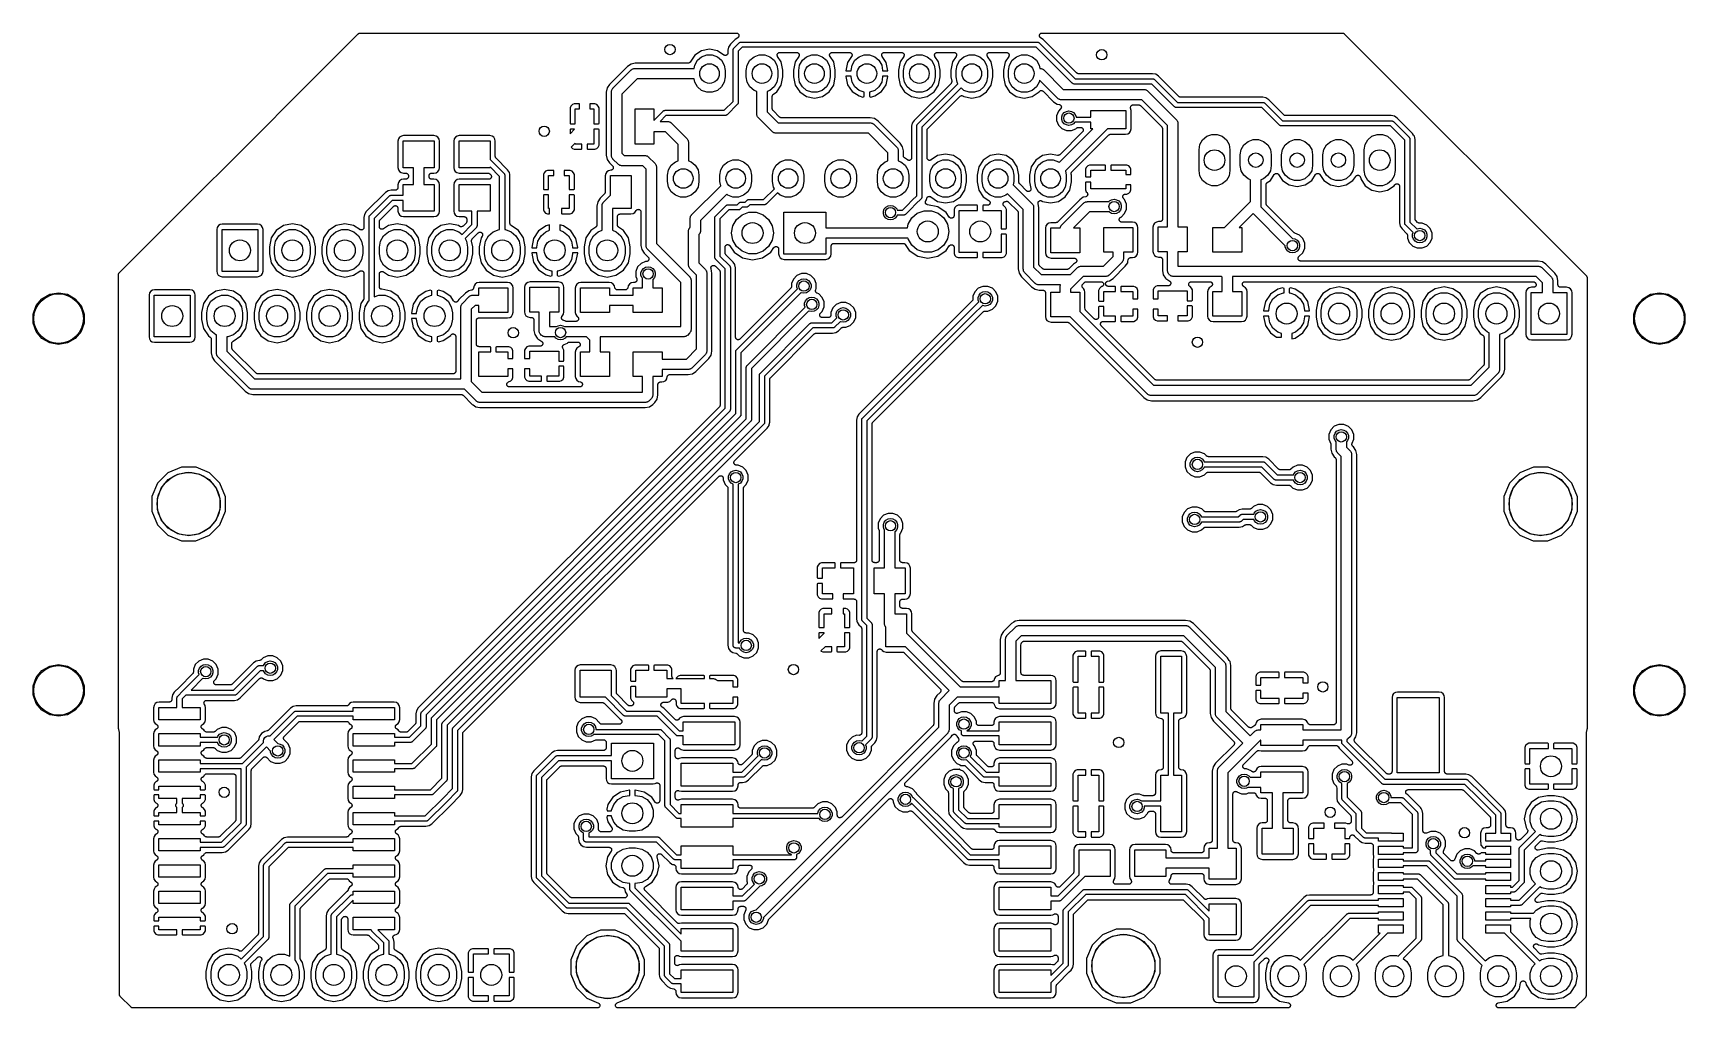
# Model space of a CAD drawing. Extents: x 95 to 175, y -109.5 to -62.3.
import ezdxf

# ---------------------------------------------------------------- set-up
doc = ezdxf.new("R2010")
doc.units = 0
doc.header["$MEASUREMENT"] = 0
doc.layers.add('BLACK', color=7, linetype='CONTINUOUS')

msp = doc.modelspace()

# ---------------------------------------------------------------- linework, layer by layer
at = {"layer": 'Black'}
for p, q in [((107.281, -65.8144), (110.758, -62.3366)), ((110.758, -62.3366), (110.763, -62.3335)), ((110.763, -62.3335), (110.766, -62.3292)), ((110.766, -62.3292), (110.781, -62.3211)), ((110.781, -62.3211), (110.794, -62.3117)), ((110.794, -62.3117), (110.799, -62.3103)), ((110.799, -62.3103), (110.804, -62.3075)), ((110.804, -62.3075), (110.82, -62.3047)), ((110.82, -62.3047), (110.836, -62.3005)), ((110.836, -62.3005), (110.841, -62.301)), ((110.841, -62.301), (110.847, -62.3)), ((110.847, -62.3), (129.062, -62.3)), ((129.062, -62.3), (129.069, -62.3012)), ((129.069, -62.3012), (129.075, -62.3007)), ((129.075, -62.3007), (129.09, -62.3049)), ((129.09, -62.3049), (129.105, -62.3075)), ((129.105, -62.3075), (129.111, -62.311)), ((129.111, -62.311), (129.117, -62.3129)), ((129.117, -62.3129), (129.129, -62.3217)), ((129.129, -62.3217), (129.142, -62.3292)), ((129.142, -62.3292), (129.147, -62.3345)), ((129.147, -62.3345), (129.152, -62.3386)), ((129.152, -62.3386), (129.16, -62.351)), ((129.16, -62.351), (129.17, -62.3625)), ((129.17, -62.3625), (129.172, -62.3689)), ((129.172, -62.3689), (129.176, -62.3747)), ((129.176, -62.3747), (129.18, -62.3892)), ((143.743, -62.3892), (143.747, -62.3747)), ((143.747, -62.3747), (143.751, -62.3689)), ((143.751, -62.3689), (143.753, -62.3625)), ((143.753, -62.3625), (143.763, -62.351)), ((143.763, -62.351), (143.771, -62.3386)), ((143.771, -62.3386), (143.776, -62.3345)), ((143.776, -62.3345), (143.781, -62.3292)), ((143.781, -62.3292), (143.794, -62.3217)), ((143.794, -62.3217), (143.806, -62.3129)), ((143.806, -62.3129), (143.812, -62.311)), ((143.812, -62.311), (143.818, -62.3075)), ((143.818, -62.3075), (143.833, -62.3049)), ((143.833, -62.3049), (143.848, -62.3007)), ((143.848, -62.3007), (143.854, -62.3012)), ((143.854, -62.3012), (143.861, -62.3)), ((143.861, -62.3), (158.403, -62.3)), ((158.403, -62.3), (158.409, -62.301)), ((158.409, -62.301), (158.414, -62.3005)), ((158.414, -62.3005), (158.43, -62.3047)), ((158.43, -62.3047), (158.446, -62.3075)), ((158.446, -62.3075), (158.451, -62.3103)), ((158.451, -62.3103), (158.456, -62.3117)), ((158.456, -62.3117), (158.469, -62.3211)), ((158.469, -62.3211), (158.484, -62.3292)), ((158.484, -62.3292), (158.487, -62.3335)), ((158.487, -62.3335), (158.492, -62.3366)), ((158.492, -62.3366), (170.213, -74.0584)), ((127.376, -63.1541), (127.048, -63.3729)), ((127.762, -63.0772), (127.376, -63.1541)), ((128.148, -63.1541), (127.762, -63.0772)), ((128.463, -63.364), (128.148, -63.1541)), ((128.688, -62.9764), (128.657, -63.1313)), ((128.657, -63.1313), (128.657, -63.2601)), ((128.776, -62.8451), (128.688, -62.9764)), ((129.012, -62.6085), (128.776, -62.8451)), ((128.907, -63.1081), (128.912, -63.0923)), ((128.908, -63.1136), (128.907, -63.1081)), ((128.907, -63.119), (128.908, -63.1136)), ((128.907, -65.6072), (128.907, -63.119)), ((128.912, -63.0923), (128.915, -63.0762)), ((128.915, -63.0762), (128.917, -63.0715)), ((128.917, -63.0715), (128.919, -63.0662)), ((128.919, -63.0662), (128.928, -63.0528)), ((128.928, -63.0528), (128.936, -63.0387)), ((128.936, -63.0387), (128.94, -63.0351)), ((128.94, -63.0351), (128.944, -63.0306)), ((128.944, -63.0306), (129.198, -62.7766)), ((129.131, -62.5289), (129.012, -62.6085)), ((129.136, -62.5242), (129.131, -62.5289)), ((129.142, -62.5208), (129.136, -62.5242)), ((129.152, -62.5093), (129.142, -62.5208)), ((129.163, -62.4989), (129.152, -62.5093)), ((129.338, -62.99), (129.157, -63.1708)), ((129.157, -63.1708), (129.157, -65.659)), ((129.166, -62.4928), (129.163, -62.4989)), ((129.17, -62.4875), (129.166, -62.4928)), ((129.175, -62.4734), (129.17, -62.4875)), ((129.182, -62.46), (129.175, -62.4734)), ((129.18, -62.3892), (129.185, -62.4033)), ((129.183, -62.4532), (129.182, -62.46)), ((129.185, -62.4467), (129.183, -62.4532)), ((129.185, -62.4033), (129.185, -62.4102)), ((129.185, -62.4102), (129.187, -62.4168)), ((129.187, -62.4168), (129.185, -62.4317)), ((129.185, -62.4317), (129.185, -62.4467)), ((129.198, -62.7766), (129.202, -62.7735)), ((129.202, -62.7735), (129.206, -62.7692)), ((129.206, -62.7692), (129.22, -62.7611)), ((129.22, -62.7611), (129.233, -62.7517)), ((129.233, -62.7517), (129.238, -62.7503)), ((129.238, -62.7503), (129.243, -62.7475)), ((129.243, -62.7475), (129.259, -62.7447)), ((129.259, -62.7447), (129.275, -62.7405)), ((129.275, -62.7405), (129.281, -62.741)), ((129.281, -62.741), (129.286, -62.74)), ((129.286, -62.74), (143.637, -62.74)), ((143.585, -62.99), (129.338, -62.99)), ((145.327, -64.7314), (143.585, -62.99)), ((143.637, -62.74), (143.642, -62.741)), ((143.642, -62.741), (143.648, -62.7405)), ((143.648, -62.7405), (143.664, -62.7447)), ((143.664, -62.7447), (143.68, -62.7475)), ((143.68, -62.7475), (143.685, -62.7503)), ((143.685, -62.7503), (143.69, -62.7517)), ((143.69, -62.7517), (143.703, -62.7611)), ((143.703, -62.7611), (143.717, -62.7692)), ((143.717, -62.7692), (143.721, -62.7735)), ((143.721, -62.7735), (143.725, -62.7766)), ((143.725, -62.7766), (145.467, -64.518)), ((143.736, -62.4168), (143.738, -62.4102)), ((143.738, -62.4317), (143.736, -62.4168)), ((143.738, -62.4033), (143.743, -62.3892)), ((143.738, -62.4102), (143.738, -62.4033)), ((143.738, -62.4467), (143.738, -62.4317)), ((143.74, -62.4532), (143.738, -62.4467)), ((143.741, -62.46), (143.74, -62.4532)), ((143.748, -62.4734), (143.741, -62.46)), ((143.753, -62.4875), (143.748, -62.4734)), ((143.757, -62.4928), (143.753, -62.4875)), ((143.76, -62.4989), (143.757, -62.4928)), ((143.771, -62.5093), (143.76, -62.4989)), ((143.781, -62.5208), (143.771, -62.5093)), ((143.787, -62.5242), (143.781, -62.5208)), ((143.792, -62.5289), (143.787, -62.5242)), ((143.911, -62.6085), (143.792, -62.5289)), ((145.534, -64.2314), (143.911, -62.6085)), ((123.793, -63.9172), (122.921, -64.7887)), ((123.965, -63.8023), (123.793, -63.9172)), ((124.168, -63.762), (123.965, -63.8023)), ((126.721, -63.762), (124.168, -63.762)), ((126.739, -63.7589), (126.721, -63.762)), ((126.756, -63.757), (126.739, -63.7589)), ((126.76, -63.7552), (126.756, -63.757)), ((126.764, -63.7545), (126.76, -63.7552)), ((126.779, -63.7456), (126.764, -63.7545)), ((126.795, -63.7378), (126.779, -63.7456)), ((126.798, -63.7348), (126.795, -63.7378)), ((126.802, -63.7328), (126.798, -63.7348)), ((126.813, -63.7192), (126.802, -63.7328)), ((126.825, -63.7064), (126.813, -63.7192)), ((127.048, -63.3729), (126.825, -63.7064)), ((127.017, -64.012), (127.046, -63.8479)), ((127.046, -63.8479), (127.178, -63.6187)), ((127.178, -63.6187), (127.381, -63.4486)), ((127.381, -63.4486), (127.63, -63.3581)), ((127.63, -63.3581), (127.894, -63.3581)), ((127.894, -63.3581), (128.143, -63.4486)), ((128.143, -63.4486), (128.346, -63.6187)), ((128.346, -63.6187), (128.478, -63.8479)), ((128.466, -63.3657), (128.463, -63.364)), ((128.469, -63.3684), (128.466, -63.3657)), ((128.486, -63.3744), (128.469, -63.3684)), ((128.478, -63.8479), (128.524, -64.1085)), ((128.502, -63.3815), (128.486, -63.3744)), ((128.506, -63.3818), (128.502, -63.3815)), ((128.51, -63.3832), (128.506, -63.3818)), ((128.528, -63.3832), (128.51, -63.3832)), ((128.546, -63.3844), (128.528, -63.3832)), ((128.55, -63.3832), (128.546, -63.3844)), ((128.554, -63.3832), (128.55, -63.3832)), ((128.57, -63.3772), (128.554, -63.3832)), ((128.587, -63.3722), (128.57, -63.3772)), ((128.591, -63.3698), (128.587, -63.3722)), ((128.594, -63.3684), (128.591, -63.3698)), ((128.608, -63.357), (128.594, -63.3684)), ((128.622, -63.3465), (128.608, -63.357)), ((128.625, -63.3431), (128.622, -63.3465)), ((128.628, -63.3404), (128.625, -63.3431)), ((128.637, -63.3251), (128.628, -63.3404)), ((128.646, -63.3104), (128.637, -63.3251)), ((128.647, -63.3064), (128.646, -63.3104)), ((128.649, -63.3029), (128.647, -63.3064)), ((128.653, -63.2854), (128.649, -63.3029)), ((128.657, -63.2683), (128.653, -63.2854)), ((128.657, -63.2601), (128.656, -63.2642)), ((128.656, -63.2642), (128.657, -63.2683)), ((129.54, -64.1085), (129.586, -63.8479)), ((129.586, -63.8479), (129.718, -63.6187)), ((129.718, -63.6187), (129.921, -63.4486)), ((129.921, -63.4486), (130.17, -63.3581)), ((130.17, -63.3581), (130.434, -63.3581)), ((130.434, -63.3581), (130.683, -63.4486)), ((130.683, -63.4486), (130.886, -63.6187)), ((130.886, -63.6187), (131.018, -63.8479)), ((131.018, -63.8479), (131.064, -64.1085)), ((131.037, -63.3514), (131.038, -63.3474)), ((131.038, -63.369), (131.037, -63.3514)), ((131.038, -63.3433), (131.044, -63.3267)), ((131.038, -63.3474), (131.038, -63.3433)), ((131.038, -63.3867), (131.038, -63.369)), ((131.039, -63.3906), (131.038, -63.3867)), ((131.039, -63.3947), (131.039, -63.3906)), ((131.047, -63.4109), (131.039, -63.3947)), ((131.044, -63.3267), (131.049, -63.3097)), ((131.053, -63.4275), (131.047, -63.4109)), ((131.049, -63.3097), (131.051, -63.3064)), ((131.051, -63.3064), (131.053, -63.3025)), ((131.053, -63.3025), (131.064, -63.289)), ((131.055, -63.4307), (131.053, -63.4275)), ((131.057, -63.4344), (131.055, -63.4307)), ((131.235, -63.7004), (131.057, -63.4344)), ((131.064, -63.289), (131.074, -63.2747)), ((131.074, -63.2747), (131.078, -63.2724)), ((131.078, -63.2724), (131.081, -63.2692)), ((131.081, -63.2692), (131.096, -63.2604)), ((131.096, -63.2604), (131.111, -63.2506)), ((131.111, -63.2506), (131.115, -63.2496)), ((131.115, -63.2496), (131.118, -63.2475)), ((131.118, -63.2475), (131.136, -63.2445)), ((131.136, -63.2445), (131.153, -63.2403)), ((131.153, -63.2403), (131.157, -63.2407)), ((131.157, -63.2407), (131.161, -63.24)), ((131.161, -63.24), (131.983, -63.24)), ((131.314, -64.0991), (131.235, -63.7004)), ((131.909, -63.7004), (131.83, -64.0991)), ((132.087, -63.4344), (131.909, -63.7004)), ((131.983, -63.24), (131.987, -63.2407)), ((131.987, -63.2407), (131.991, -63.2403)), ((131.991, -63.2403), (132.008, -63.2445)), ((132.008, -63.2445), (132.026, -63.2475)), ((132.026, -63.2475), (132.029, -63.2496)), ((132.029, -63.2496), (132.033, -63.2506)), ((132.033, -63.2506), (132.048, -63.2604)), ((132.048, -63.2604), (132.063, -63.2692)), ((132.063, -63.2692), (132.066, -63.2724)), ((132.066, -63.2724), (132.07, -63.2747)), ((132.07, -63.2747), (132.08, -63.289)), ((132.08, -63.289), (132.091, -63.3025)), ((132.08, -64.1085), (132.126, -63.8479)), ((132.089, -63.4307), (132.087, -63.4344)), ((132.091, -63.4275), (132.089, -63.4307)), ((132.091, -63.3025), (132.093, -63.3064)), ((132.097, -63.4109), (132.091, -63.4275)), ((132.093, -63.3064), (132.095, -63.3097)), ((132.095, -63.3097), (132.1, -63.3267)), ((132.105, -63.3947), (132.097, -63.4109)), ((132.1, -63.3267), (132.106, -63.3433)), ((132.106, -63.3867), (132.105, -63.3906)), ((132.105, -63.3906), (132.105, -63.3947)), ((132.106, -63.3433), (132.106, -63.3474)), ((132.106, -63.3474), (132.107, -63.3514)), ((132.107, -63.3514), (132.106, -63.369)), ((132.106, -63.369), (132.106, -63.3867)), ((132.126, -63.8479), (132.258, -63.6187)), ((132.258, -63.6187), (132.461, -63.4486)), ((132.461, -63.4486), (132.71, -63.3581)), ((132.71, -63.3581), (132.974, -63.3581)), ((132.974, -63.3581), (133.223, -63.4486)), ((133.223, -63.4486), (133.426, -63.6187)), ((133.426, -63.6187), (133.558, -63.8479)), ((133.558, -63.8479), (133.604, -64.1085)), ((133.577, -63.3514), (133.578, -63.3474)), ((133.578, -63.369), (133.577, -63.3514)), ((133.578, -63.3433), (133.584, -63.3267)), ((133.578, -63.3474), (133.578, -63.3433)), ((133.578, -63.3867), (133.578, -63.369)), ((133.579, -63.3906), (133.578, -63.3867)), ((133.579, -63.3947), (133.579, -63.3906)), ((133.587, -63.4109), (133.579, -63.3947)), ((133.584, -63.3267), (133.589, -63.3097)), ((133.593, -63.4275), (133.587, -63.4109)), ((133.589, -63.3097), (133.591, -63.3064)), ((133.591, -63.3064), (133.593, -63.3025)), ((133.593, -63.3025), (133.604, -63.289)), ((133.595, -63.4307), (133.593, -63.4275)), ((133.597, -63.4344), (133.595, -63.4307)), ((133.775, -63.7004), (133.597, -63.4344)), ((133.604, -63.289), (133.614, -63.2747)), ((133.614, -63.2747), (133.618, -63.2724)), ((133.618, -63.2724), (133.621, -63.2692)), ((133.621, -63.2692), (133.636, -63.2604)), ((133.636, -63.2604), (133.651, -63.2506)), ((133.651, -63.2506), (133.655, -63.2496)), ((133.655, -63.2496), (133.658, -63.2475)), ((133.658, -63.2475), (133.676, -63.2445)), ((133.676, -63.2445), (133.693, -63.2403)), ((133.693, -63.2403), (133.697, -63.2407)), ((133.697, -63.2407), (133.701, -63.24)), ((133.701, -63.24), (134.54, -63.24)), ((133.854, -64.0991), (133.775, -63.7004)), ((134.45, -63.724), (134.37, -64.1224)), ((134.644, -63.4346), (134.45, -63.724)), ((134.54, -63.24), (134.544, -63.2407)), ((134.544, -63.2407), (134.549, -63.2403)), ((134.549, -63.2403), (134.566, -63.2445)), ((134.566, -63.2445), (134.583, -63.2475)), ((134.583, -63.2475), (134.587, -63.2497)), ((134.587, -63.2497), (134.591, -63.2507)), ((134.591, -63.2507), (134.605, -63.2605)), ((134.605, -63.2605), (134.621, -63.2692)), ((134.62, -64.1085), (134.666, -63.8479)), ((134.621, -63.2692), (134.623, -63.2725)), ((134.623, -63.2725), (134.627, -63.2749)), ((134.627, -63.2749), (134.637, -63.289)), ((134.637, -63.289), (134.649, -63.3025)), ((134.646, -63.4307), (134.644, -63.4346)), ((134.649, -63.4275), (134.646, -63.4307)), ((134.649, -63.3025), (134.65, -63.3065)), ((134.655, -63.411), (134.649, -63.4275)), ((134.65, -63.3065), (134.652, -63.3099)), ((134.652, -63.3099), (134.657, -63.3268)), ((134.662, -63.3949), (134.655, -63.411)), ((134.657, -63.3268), (134.663, -63.3433)), ((134.663, -63.3867), (134.662, -63.3907)), ((134.662, -63.3907), (134.662, -63.3949)), ((134.663, -63.3433), (134.663, -63.3475)), ((134.663, -63.3475), (134.665, -63.3516)), ((134.665, -63.3516), (134.663, -63.3691)), ((134.663, -63.3691), (134.663, -63.3867)), ((134.666, -63.8479), (134.798, -63.6187)), ((134.798, -63.6187), (135.001, -63.4486)), ((135.001, -63.4486), (135.25, -63.3581)), ((135.25, -63.3581), (135.514, -63.3581)), ((135.514, -63.3581), (135.763, -63.4486)), ((135.763, -63.4486), (135.966, -63.6187)), ((135.966, -63.6187), (136.098, -63.8479)), ((136.098, -63.8479), (136.144, -64.1085)), ((136.099, -63.3516), (136.101, -63.3475)), ((136.101, -63.3691), (136.099, -63.3516)), ((136.101, -63.3433), (136.107, -63.3268)), ((136.101, -63.3475), (136.101, -63.3433)), ((136.101, -63.3867), (136.101, -63.3691)), ((136.102, -63.3907), (136.101, -63.3867)), ((136.102, -63.3949), (136.102, -63.3907)), ((136.109, -63.411), (136.102, -63.3949)), ((136.107, -63.3268), (136.112, -63.3099)), ((136.115, -63.4275), (136.109, -63.411)), ((136.112, -63.3099), (136.114, -63.3065)), ((136.114, -63.3065), (136.115, -63.3025)), ((136.115, -63.3025), (136.127, -63.289)), ((136.118, -63.4307), (136.115, -63.4275)), ((136.12, -63.4346), (136.118, -63.4307)), ((136.314, -63.724), (136.12, -63.4346)), ((136.127, -63.289), (136.137, -63.2749)), ((136.137, -63.2749), (136.141, -63.2725)), ((136.141, -63.2725), (136.143, -63.2692)), ((136.143, -63.2692), (136.159, -63.2605)), ((136.159, -63.2605), (136.173, -63.2507)), ((136.173, -63.2507), (136.177, -63.2497)), ((136.177, -63.2497), (136.181, -63.2475)), ((136.181, -63.2475), (136.198, -63.2445)), ((136.198, -63.2445), (136.215, -63.2403)), ((136.215, -63.2403), (136.22, -63.2407)), ((136.22, -63.2407), (136.224, -63.24)), ((136.224, -63.24), (137.063, -63.24)), ((136.394, -64.1224), (136.314, -63.724)), ((136.989, -63.7004), (136.91, -64.0991)), ((137.167, -63.4344), (136.989, -63.7004)), ((137.063, -63.24), (137.067, -63.2407)), ((137.067, -63.2407), (137.071, -63.2403)), ((137.071, -63.2403), (137.088, -63.2445)), ((137.088, -63.2445), (137.106, -63.2475)), ((137.106, -63.2475), (137.109, -63.2496)), ((137.109, -63.2496), (137.113, -63.2506)), ((137.113, -63.2506), (137.128, -63.2604)), ((137.128, -63.2604), (137.143, -63.2692)), ((137.143, -63.2692), (137.146, -63.2724)), ((137.146, -63.2724), (137.15, -63.2747)), ((137.15, -63.2747), (137.16, -63.289)), ((137.16, -63.289), (137.171, -63.3025)), ((137.16, -64.1085), (137.206, -63.8479)), ((137.169, -63.4307), (137.167, -63.4344)), ((137.171, -63.4275), (137.169, -63.4307)), ((137.171, -63.3025), (137.173, -63.3064)), ((137.177, -63.4109), (137.171, -63.4275)), ((137.173, -63.3064), (137.175, -63.3097)), ((137.175, -63.3097), (137.18, -63.3267)), ((137.185, -63.3947), (137.177, -63.4109)), ((137.18, -63.3267), (137.186, -63.3433)), ((137.186, -63.3867), (137.185, -63.3906)), ((137.185, -63.3906), (137.185, -63.3947)), ((137.186, -63.3433), (137.186, -63.3474)), ((137.186, -63.3474), (137.187, -63.3514)), ((137.187, -63.3514), (137.186, -63.369)), ((137.186, -63.369), (137.186, -63.3867)), ((137.206, -63.8479), (137.338, -63.6187)), ((137.338, -63.6187), (137.541, -63.4486)), ((137.541, -63.4486), (137.79, -63.3581)), ((137.79, -63.3581), (138.054, -63.3581)), ((138.054, -63.3581), (138.303, -63.4486)), ((138.303, -63.4486), (138.506, -63.6187)), ((138.506, -63.6187), (138.638, -63.8479)), ((138.638, -63.8479), (138.684, -64.1085)), ((138.657, -63.3514), (138.658, -63.3474)), ((138.658, -63.369), (138.657, -63.3514)), ((138.658, -63.3433), (138.664, -63.3267)), ((138.658, -63.3474), (138.658, -63.3433)), ((138.658, -63.3867), (138.658, -63.369)), ((138.659, -63.3906), (138.658, -63.3867)), ((138.659, -63.3947), (138.659, -63.3906)), ((138.667, -63.4109), (138.659, -63.3947)), ((138.664, -63.3267), (138.669, -63.3097)), ((138.673, -63.4275), (138.667, -63.4109)), ((138.669, -63.3097), (138.671, -63.3064)), ((138.671, -63.3064), (138.673, -63.3025)), ((138.673, -63.3025), (138.684, -63.289)), ((138.675, -63.4307), (138.673, -63.4275)), ((138.677, -63.4344), (138.675, -63.4307)), ((138.855, -63.7004), (138.677, -63.4344)), ((138.684, -63.289), (138.694, -63.2747)), ((138.694, -63.2747), (138.698, -63.2724)), ((138.698, -63.2724), (138.701, -63.2692)), ((138.701, -63.2692), (138.716, -63.2604)), ((138.716, -63.2604), (138.731, -63.2506)), ((138.731, -63.2506), (138.735, -63.2496)), ((138.735, -63.2496), (138.738, -63.2475)), ((138.738, -63.2475), (138.756, -63.2445)), ((138.756, -63.2445), (138.773, -63.2403)), ((138.773, -63.2403), (138.777, -63.2407)), ((138.777, -63.2407), (138.781, -63.24)), ((138.781, -63.24), (139.603, -63.24)), ((138.934, -64.0991), (138.855, -63.7004)), ((139.529, -63.7004), (139.45, -64.0991)), ((139.707, -63.4344), (139.529, -63.7004)), ((139.603, -63.24), (139.607, -63.2407)), ((139.607, -63.2407), (139.611, -63.2403)), ((139.611, -63.2403), (139.628, -63.2445)), ((139.628, -63.2445), (139.646, -63.2475)), ((139.646, -63.2475), (139.649, -63.2496)), ((139.649, -63.2496), (139.653, -63.2506)), ((139.653, -63.2506), (139.668, -63.2604)), ((139.668, -63.2604), (139.683, -63.2692)), ((139.683, -63.2692), (139.686, -63.2724)), ((139.686, -63.2724), (139.69, -63.2747)), ((139.69, -63.2747), (139.7, -63.289)), ((139.7, -63.289), (139.711, -63.3025)), ((139.7, -64.1085), (139.746, -63.8479)), ((139.709, -63.4307), (139.707, -63.4344)), ((139.711, -63.4275), (139.709, -63.4307)), ((139.711, -63.3025), (139.713, -63.3064)), ((139.717, -63.4109), (139.711, -63.4275)), ((139.713, -63.3064), (139.715, -63.3097)), ((139.715, -63.3097), (139.72, -63.3267)), ((139.725, -63.3947), (139.717, -63.4109)), ((139.72, -63.3267), (139.726, -63.3433)), ((139.726, -63.3867), (139.725, -63.3906)), ((139.725, -63.3906), (139.725, -63.3947)), ((139.726, -63.3433), (139.726, -63.3474)), ((139.726, -63.3474), (139.727, -63.3514)), ((139.727, -63.3514), (139.726, -63.369)), ((139.726, -63.369), (139.726, -63.3867)), ((139.746, -63.8479), (139.878, -63.6187)), ((139.878, -63.6187), (140.081, -63.4486)), ((140.081, -63.4486), (140.33, -63.3581)), ((140.33, -63.3581), (140.594, -63.3581)), ((140.594, -63.3581), (140.843, -63.4486)), ((140.843, -63.4486), (141.046, -63.6187)), ((141.046, -63.6187), (141.178, -63.8479)), ((141.178, -63.8479), (141.224, -64.1085)), ((141.197, -63.3514), (141.198, -63.3474)), ((141.198, -63.369), (141.197, -63.3514)), ((141.198, -63.3433), (141.204, -63.3267)), ((141.198, -63.3474), (141.198, -63.3433)), ((141.198, -63.3867), (141.198, -63.369)), ((141.199, -63.3906), (141.198, -63.3867)), ((141.199, -63.3947), (141.199, -63.3906)), ((141.207, -63.4109), (141.199, -63.3947)), ((141.204, -63.3267), (141.209, -63.3097)), ((141.213, -63.4275), (141.207, -63.4109)), ((141.209, -63.3097), (141.211, -63.3064)), ((141.211, -63.3064), (141.213, -63.3025)), ((141.213, -63.3025), (141.224, -63.289)), ((141.215, -63.4307), (141.213, -63.4275)), ((141.217, -63.4344), (141.215, -63.4307)), ((141.395, -63.7004), (141.217, -63.4344)), ((141.224, -63.289), (141.234, -63.2747)), ((141.234, -63.2747), (141.238, -63.2724)), ((141.238, -63.2724), (141.241, -63.2692)), ((141.241, -63.2692), (141.256, -63.2604)), ((141.256, -63.2604), (141.271, -63.2506)), ((141.271, -63.2506), (141.275, -63.2496)), ((141.275, -63.2496), (141.278, -63.2475)), ((141.278, -63.2475), (141.296, -63.2445)), ((141.296, -63.2445), (141.313, -63.2403)), ((141.313, -63.2403), (141.317, -63.2407)), ((141.317, -63.2407), (141.321, -63.24)), ((141.321, -63.24), (142.143, -63.24)), ((141.474, -64.0991), (141.395, -63.7004)), ((142.069, -63.7004), (141.99, -64.0991)), ((142.247, -63.4344), (142.069, -63.7004)), ((142.143, -63.24), (142.147, -63.2407)), ((142.147, -63.2407), (142.151, -63.2403)), ((142.151, -63.2403), (142.168, -63.2445)), ((142.168, -63.2445), (142.186, -63.2475)), ((142.186, -63.2475), (142.189, -63.2496)), ((142.189, -63.2496), (142.193, -63.2506)), ((142.193, -63.2506), (142.208, -63.2604)), ((142.208, -63.2604), (142.223, -63.2692)), ((142.223, -63.2692), (142.226, -63.2724)), ((142.226, -63.2724), (142.23, -63.2747)), ((142.23, -63.2747), (142.24, -63.289)), ((142.24, -63.289), (142.251, -63.3025)), ((142.24, -64.1085), (142.286, -63.8479)), ((142.249, -63.4307), (142.247, -63.4344)), ((142.251, -63.4275), (142.249, -63.4307)), ((142.251, -63.3025), (142.253, -63.3064)), ((142.257, -63.4109), (142.251, -63.4275)), ((142.253, -63.3064), (142.255, -63.3097)), ((142.255, -63.3097), (142.26, -63.3267)), ((142.265, -63.3947), (142.257, -63.4109)), ((142.26, -63.3267), (142.266, -63.3433)), ((142.266, -63.3867), (142.265, -63.3906)), ((142.265, -63.3906), (142.265, -63.3947)), ((142.266, -63.3433), (142.266, -63.3474)), ((142.266, -63.3474), (142.267, -63.3514)), ((142.267, -63.3514), (142.266, -63.369)), ((142.266, -63.369), (142.266, -63.3867)), ((142.286, -63.8479), (142.418, -63.6187)), ((142.418, -63.6187), (142.621, -63.4486)), ((142.621, -63.4486), (142.87, -63.3581)), ((142.87, -63.3581), (143.134, -63.3581)), ((143.134, -63.3581), (143.383, -63.4486)), ((143.383, -63.4486), (143.586, -63.6187)), ((143.586, -63.6187), (143.718, -63.8479)), ((143.718, -63.8479), (143.747, -64.012)), ((123.089, -64.9742), (123.978, -64.0852)), ((124.259, -64.512), (123.516, -65.2546)), ((123.978, -64.0852), (123.987, -64.0789)), ((123.987, -64.0789), (123.995, -64.0705)), ((123.995, -64.0705), (124.023, -64.0542)), ((124.023, -64.0542), (124.05, -64.0354)), ((124.05, -64.0354), (124.06, -64.0326)), ((124.06, -64.0326), (124.07, -64.0271)), ((124.07, -64.0271), (124.102, -64.0214)), ((124.102, -64.0214), (124.133, -64.013)), ((124.133, -64.013), (124.144, -64.0139)), ((124.144, -64.0139), (124.155, -64.012)), ((124.155, -64.012), (127.017, -64.012)), ((127.017, -64.512), (124.259, -64.512)), ((127.046, -64.6761), (127.017, -64.512)), ((127.178, -64.9053), (127.046, -64.6761)), ((128.478, -64.6761), (128.346, -64.9053)), ((128.524, -64.4155), (128.478, -64.6761)), ((128.524, -64.1085), (128.524, -64.4155)), ((129.54, -64.4155), (129.54, -64.1085)), ((129.586, -64.6761), (129.54, -64.4155)), ((129.718, -64.9053), (129.586, -64.6761)), ((131.018, -64.6761), (130.886, -64.9053)), ((131.064, -64.4155), (131.018, -64.6761)), ((131.064, -64.1085), (131.064, -64.4155)), ((131.235, -64.8236), (131.314, -64.4249)), ((131.314, -64.4249), (131.314, -64.0991)), ((131.83, -64.0991), (131.83, -64.4249)), ((131.83, -64.4249), (131.909, -64.8236)), ((132.08, -64.4155), (132.08, -64.1085)), ((132.126, -64.6761), (132.08, -64.4155)), ((132.258, -64.9053), (132.126, -64.6761)), ((133.558, -64.6761), (133.426, -64.9053)), ((133.604, -64.4155), (133.558, -64.6761)), ((133.604, -64.1085), (133.604, -64.4155)), ((133.775, -64.8236), (133.854, -64.4249)), ((133.854, -64.264), (133.854, -64.0991)), ((133.854, -64.4249), (133.854, -64.264)), ((134.37, -64.1224), (134.37, -64.135)), ((134.37, -64.135), (134.62, -64.135)), ((134.37, -64.389), (134.37, -64.4016)), ((134.62, -64.389), (134.37, -64.389)), ((134.37, -64.4016), (134.45, -64.8)), ((134.62, -64.135), (134.62, -64.1085)), ((134.62, -64.4155), (134.62, -64.389)), ((134.666, -64.6761), (134.62, -64.4155)), ((134.798, -64.9053), (134.666, -64.6761)), ((136.098, -64.6761), (135.966, -64.9053)), ((136.144, -64.4155), (136.098, -64.6761)), ((136.144, -64.1085), (136.144, -64.135)), ((136.144, -64.135), (136.394, -64.135)), ((136.144, -64.389), (136.144, -64.4155)), ((136.394, -64.389), (136.144, -64.389)), ((136.314, -64.8), (136.394, -64.4016)), ((136.394, -64.135), (136.394, -64.1224)), ((136.394, -64.4016), (136.394, -64.389)), ((136.91, -64.0991), (136.91, -64.4249)), ((136.91, -64.4249), (136.989, -64.8236)), ((137.16, -64.4155), (137.16, -64.1085)), ((137.206, -64.6761), (137.16, -64.4155)), ((137.338, -64.9053), (137.206, -64.6761)), ((139.456, -64.738), (137.666, -66.5281)), ((137.834, -66.7136), (139.792, -64.7555)), ((138.638, -64.6761), (138.506, -64.9053)), ((138.684, -64.4155), (138.638, -64.6761)), ((138.684, -64.1085), (138.684, -64.4155)), ((138.855, -64.8236), (138.934, -64.4249)), ((138.934, -64.4249), (138.934, -64.0991)), ((139.45, -64.0991), (139.45, -64.4249)), ((139.45, -64.4249), (139.49, -64.6253)), ((139.466, -64.7235), (139.456, -64.738)), ((139.477, -64.7098), (139.466, -64.7235)), ((139.478, -64.7059), (139.477, -64.7098)), ((139.481, -64.7025), (139.478, -64.7059)), ((139.485, -64.6854), (139.481, -64.7025)), ((139.491, -64.6687), (139.485, -64.6854)), ((139.49, -64.6253), (139.49, -64.6429)), ((139.49, -64.6429), (139.492, -64.6605)), ((139.492, -64.6605), (139.491, -64.6645)), ((139.491, -64.6645), (139.491, -64.6687)), ((139.7, -64.4155), (139.7, -64.1085)), ((139.746, -64.6761), (139.7, -64.4155)), ((139.792, -64.7555), (139.746, -64.6761)), ((141.178, -64.6761), (141.046, -64.9053)), ((141.224, -64.4155), (141.178, -64.6761)), ((141.224, -64.1085), (141.224, -64.4155)), ((141.395, -64.8236), (141.474, -64.4249)), ((141.474, -64.4249), (141.474, -64.0991)), ((141.99, -64.0991), (141.99, -64.4249)), ((141.99, -64.4249), (142.069, -64.8236)), ((142.24, -64.4155), (142.24, -64.1085)), ((142.286, -64.6761), (142.24, -64.4155)), ((142.418, -64.9053), (142.286, -64.6761)), ((143.718, -64.6761), (143.586, -64.9053)), ((143.734, -64.5856), (143.718, -64.6761)), ((144.603, -65.4548), (143.734, -64.5856)), ((143.747, -64.012), (143.764, -64.012)), ((143.764, -64.012), (143.775, -64.0139)), ((143.775, -64.0139), (143.786, -64.013)), ((143.786, -64.013), (143.817, -64.0214)), ((143.817, -64.0214), (143.85, -64.0271)), ((143.85, -64.0271), (143.859, -64.0326)), ((143.859, -64.0326), (143.87, -64.0354)), ((143.87, -64.0354), (143.896, -64.0542)), ((143.896, -64.0542), (143.925, -64.0705)), ((143.925, -64.0705), (143.932, -64.0789)), ((143.932, -64.0789), (143.941, -64.0852)), ((143.941, -64.0852), (144.884, -65.028)), ((145.331, -64.7345), (145.327, -64.7314)), ((145.335, -64.7388), (145.331, -64.7345)), ((145.349, -64.7469), (145.335, -64.7388)), ((145.362, -64.7563), (145.349, -64.7469)), ((145.367, -64.7577), (145.362, -64.7563)), ((145.372, -64.7605), (145.367, -64.7577)), ((145.388, -64.7633), (145.372, -64.7605)), ((145.404, -64.7675), (145.388, -64.7633)), ((145.41, -64.767), (145.404, -64.7675)), ((145.415, -64.768), (145.41, -64.767)), ((149.173, -64.768), (145.415, -64.768)), ((145.467, -64.518), (149.225, -64.518)), ((145.538, -64.2345), (145.534, -64.2314)), ((145.542, -64.2388), (145.538, -64.2345)), ((145.556, -64.2469), (145.542, -64.2388)), ((145.569, -64.2563), (145.556, -64.2469)), ((145.575, -64.2577), (145.569, -64.2563)), ((145.579, -64.2605), (145.575, -64.2577)), ((145.595, -64.2633), (145.579, -64.2605)), ((145.611, -64.2675), (145.595, -64.2633)), ((145.617, -64.267), (145.611, -64.2675)), ((145.622, -64.268), (145.617, -64.267)), ((149.213, -64.268), (145.622, -64.268)), ((150.28, -65.8744), (149.173, -64.768)), ((149.368, -64.2988), (149.213, -64.268)), ((149.225, -64.518), (149.23, -64.519)), ((149.23, -64.519), (149.236, -64.5185)), ((149.236, -64.5185), (149.252, -64.5227)), ((149.252, -64.5227), (149.268, -64.5255)), ((149.268, -64.5255), (149.273, -64.5283)), ((149.273, -64.5283), (149.278, -64.5297)), ((149.278, -64.5297), (149.291, -64.5391)), ((149.291, -64.5391), (149.305, -64.5472)), ((149.305, -64.5472), (149.309, -64.5515)), ((149.309, -64.5515), (149.313, -64.5546)), ((149.313, -64.5546), (150.42, -65.661)), ((149.499, -64.3865), (149.368, -64.2988)), ((150.487, -65.3744), (149.499, -64.3865)), ((122.807, -64.9606), (122.766, -65.1633)), ((122.766, -65.1633), (122.766, -68.2121)), ((122.921, -64.7887), (122.807, -64.9606)), ((123.016, -65.151), (123.018, -65.1402)), ((123.016, -68.2244), (123.016, -65.151)), ((123.017, -65.1292), (123.026, -65.0977)), ((123.018, -65.1402), (123.017, -65.1292)), ((123.026, -65.0977), (123.031, -65.0655)), ((123.031, -65.0655), (123.037, -65.056)), ((123.037, -65.056), (123.04, -65.0453)), ((123.04, -65.0453), (123.058, -65.0186)), ((123.058, -65.0186), (123.075, -64.9903)), ((123.075, -64.9903), (123.083, -64.9832)), ((123.083, -64.9832), (123.089, -64.9742)), ((123.516, -65.2546), (123.516, -68.1208)), ((127.381, -65.0754), (127.178, -64.9053)), ((127.63, -65.1659), (127.381, -65.0754)), ((127.894, -65.1659), (127.63, -65.1659)), ((128.143, -65.0754), (127.894, -65.1659)), ((128.346, -64.9053), (128.143, -65.0754)), ((129.921, -65.0754), (129.718, -64.9053)), ((130.052, -65.1231), (129.921, -65.0754)), ((130.052, -66.2178), (130.052, -65.1231)), ((130.683, -65.0754), (130.552, -65.1231)), ((130.552, -65.1231), (130.552, -66.1142)), ((130.886, -64.9053), (130.683, -65.0754)), ((130.802, -65.3608), (130.805, -65.3434)), ((130.802, -65.9589), (130.802, -65.3608)), ((130.805, -65.3434), (130.807, -65.3258)), ((130.807, -65.3258), (130.809, -65.3221)), ((130.809, -65.3221), (130.81, -65.318)), ((130.81, -65.318), (130.818, -65.3027)), ((130.818, -65.3027), (130.826, -65.2869)), ((130.826, -65.2869), (130.829, -65.284)), ((130.829, -65.284), (130.831, -65.2804)), ((130.831, -65.2804), (130.845, -65.2691)), ((130.845, -65.2691), (130.858, -65.2569)), ((130.858, -65.2569), (131.016, -65.1511)), ((131.016, -65.1511), (131.235, -64.8236)), ((131.909, -64.8236), (132.128, -65.1511)), ((132.128, -65.1511), (132.456, -65.3699)), ((132.461, -65.0754), (132.258, -64.9053)), ((132.456, -65.3699), (132.842, -65.4468)), ((132.71, -65.1659), (132.461, -65.0754)), ((132.974, -65.1659), (132.71, -65.1659)), ((132.842, -65.4468), (133.228, -65.3699)), ((133.223, -65.0754), (132.974, -65.1659)), ((133.426, -64.9053), (133.223, -65.0754)), ((133.228, -65.3699), (133.556, -65.1511)), ((133.556, -65.1511), (133.775, -64.8236)), ((134.45, -64.8), (134.669, -65.1271)), ((134.669, -65.1271), (135.002, -65.3483)), ((135.001, -65.0754), (134.798, -64.9053)), ((135.25, -65.1659), (135.001, -65.0754)), ((135.002, -65.3483), (135.193, -65.4021)), ((135.193, -65.4021), (135.255, -65.3742)), ((135.255, -65.1659), (135.25, -65.1659)), ((135.255, -65.3742), (135.255, -65.1659)), ((135.514, -65.1659), (135.509, -65.1659)), ((135.509, -65.1659), (135.509, -65.3742)), ((135.509, -65.3742), (135.571, -65.4021)), ((135.763, -65.0754), (135.514, -65.1659)), ((135.571, -65.4021), (135.762, -65.3483)), ((135.762, -65.3483), (136.095, -65.1271)), ((135.966, -64.9053), (135.763, -65.0754)), ((136.095, -65.1271), (136.314, -64.8)), ((136.989, -64.8236), (137.208, -65.1511)), ((137.208, -65.1511), (137.536, -65.3699)), ((137.541, -65.0754), (137.338, -64.9053)), ((137.536, -65.3699), (137.922, -65.4468)), ((137.79, -65.1659), (137.541, -65.0754)), ((138.054, -65.1659), (137.79, -65.1659)), ((137.922, -65.4468), (138.308, -65.3699)), ((139.942, -64.9588), (138.047, -66.8538)), ((138.303, -65.0754), (138.054, -65.1659)), ((138.506, -64.9053), (138.303, -65.0754)), ((138.308, -65.3699), (138.636, -65.1511)), ((138.334, -66.9207), (139.888, -65.3659)), ((138.636, -65.1511), (138.855, -64.8236)), ((139.888, -65.3659), (139.905, -65.3542)), ((139.905, -65.3542), (139.922, -65.3421)), ((139.922, -65.3421), (139.923, -65.3417)), ((139.923, -65.3417), (139.924, -65.341)), ((139.924, -65.341), (139.944, -65.3357)), ((140.081, -65.0754), (139.942, -64.9588)), ((139.944, -65.3357), (139.963, -65.33)), ((139.963, -65.33), (139.965, -65.3301)), ((139.965, -65.3301), (139.966, -65.3297)), ((139.966, -65.3297), (139.986, -65.3315)), ((139.986, -65.3315), (140.007, -65.3328)), ((140.007, -65.3328), (140.008, -65.3334)), ((140.008, -65.3334), (140.009, -65.3335)), ((140.009, -65.3335), (140.028, -65.3421)), ((140.028, -65.3421), (140.046, -65.3503)), ((140.046, -65.3503), (140.076, -65.3699)), ((140.076, -65.3699), (140.462, -65.4468)), ((140.33, -65.1659), (140.081, -65.0754)), ((140.594, -65.1659), (140.33, -65.1659)), ((140.462, -65.4468), (140.848, -65.3699)), ((140.843, -65.0754), (140.594, -65.1659)), ((141.046, -64.9053), (140.843, -65.0754)), ((140.848, -65.3699), (141.176, -65.1511)), ((141.176, -65.1511), (141.395, -64.8236)), ((142.069, -64.8236), (142.288, -65.1511)), ((142.288, -65.1511), (142.616, -65.3699)), ((142.621, -65.0754), (142.418, -64.9053)), ((142.616, -65.3699), (143.002, -65.4468)), ((142.87, -65.1659), (142.621, -65.0754)), ((143.134, -65.1659), (142.87, -65.1659)), ((143.002, -65.4468), (143.388, -65.3699)), ((143.383, -65.0754), (143.134, -65.1659)), ((143.586, -64.9053), (143.383, -65.0754)), ((143.388, -65.3699), (143.716, -65.1511)), ((143.716, -65.1511), (143.723, -65.1398)), ((143.723, -65.1398), (143.724, -65.1388)), ((143.724, -65.1388), (143.725, -65.1375)), ((143.725, -65.1375), (143.739, -65.1231)), ((143.739, -65.1231), (143.753, -65.1084)), ((143.753, -65.1084), (143.755, -65.1078)), ((143.755, -65.1078), (143.756, -65.1068)), ((143.756, -65.1068), (143.774, -65.0982)), ((143.774, -65.0982), (143.792, -65.0892)), ((143.792, -65.0892), (143.794, -65.0891)), ((143.794, -65.0891), (143.795, -65.0885)), ((143.795, -65.0885), (143.815, -65.0867)), ((143.815, -65.0867), (143.836, -65.0845)), ((143.836, -65.0845), (143.837, -65.0848)), ((143.837, -65.0848), (143.838, -65.0847)), ((143.838, -65.0847), (143.858, -65.09)), ((143.858, -65.09), (143.878, -65.0948)), ((143.878, -65.0948), (143.879, -65.0956)), ((143.879, -65.0956), (143.88, -65.0959)), ((143.88, -65.0959), (143.897, -65.1076)), ((143.897, -65.1076), (143.914, -65.1189)), ((143.914, -65.1189), (143.915, -65.12)), ((143.915, -65.12), (143.916, -65.1208)), ((143.916, -65.1208), (144.418, -65.6228)), ((144.612, -65.4611), (144.603, -65.4548)), ((144.619, -65.4695), (144.612, -65.4611)), ((144.648, -65.4858), (144.619, -65.4695)), ((144.674, -65.5046), (144.648, -65.4858)), ((144.685, -65.5074), (144.674, -65.5046)), ((144.694, -65.5129), (144.685, -65.5074)), ((144.727, -65.5186), (144.694, -65.5129)), ((144.758, -65.527), (144.727, -65.5186)), ((144.769, -65.5261), (144.758, -65.527)), ((144.78, -65.528), (144.769, -65.5261)), ((148.69, -65.528), (144.78, -65.528)), ((144.884, -65.028), (148.793, -65.028)), ((149.94, -66.7786), (148.69, -65.528)), ((148.793, -65.028), (148.804, -65.0299)), ((148.804, -65.0299), (148.815, -65.029)), ((148.815, -65.029), (148.847, -65.0374)), ((148.847, -65.0374), (148.879, -65.0431)), ((148.879, -65.0431), (148.888, -65.0486)), ((148.888, -65.0486), (148.899, -65.0514)), ((148.899, -65.0514), (148.926, -65.0702)), ((148.926, -65.0702), (148.954, -65.0865)), ((148.954, -65.0865), (148.961, -65.0949)), ((148.961, -65.0949), (148.97, -65.1012)), ((148.97, -65.1012), (150.367, -66.4982)), ((150.491, -65.3775), (150.487, -65.3744)), ((150.495, -65.3818), (150.491, -65.3775)), ((150.509, -65.3899), (150.495, -65.3818)), ((150.522, -65.3993), (150.509, -65.3899)), ((150.528, -65.4007), (150.522, -65.3993)), ((150.532, -65.4035), (150.528, -65.4007)), ((150.548, -65.4063), (150.532, -65.4035)), ((150.564, -65.4105), (150.548, -65.4063)), ((150.57, -65.41), (150.564, -65.4105)), ((150.575, -65.411), (150.57, -65.41)), ((154.547, -65.411), (150.575, -65.411)), ((154.702, -65.4418), (154.547, -65.411)), ((154.833, -65.5295), (154.702, -65.4418)), ((155.567, -66.2634), (154.833, -65.5295)), ((106.26, -66.8348), (107.281, -65.8144)), ((107.281, -65.8144), (107.281, -65.8144)), ((121.053, -65.8358), (121.015, -65.9277)), ((121.015, -65.9277), (121.015, -66.6799)), ((121.123, -65.7655), (121.053, -65.8358)), ((121.215, -65.7274), (121.123, -65.7655)), ((121.465, -65.7274), (121.215, -65.7274)), ((121.265, -66.7004), (121.265, -65.9774)), ((121.265, -65.9774), (121.465, -65.9774)), ((121.465, -65.9774), (121.465, -65.7274)), ((121.965, -65.7274), (121.965, -65.9774)), ((122.214, -65.7274), (121.965, -65.7274)), ((121.965, -65.9774), (122.165, -65.9774)), ((122.165, -65.9774), (122.165, -66.7004)), ((122.306, -65.7655), (122.214, -65.7274)), ((122.377, -65.8358), (122.306, -65.7655)), ((122.415, -65.9277), (122.377, -65.8358)), ((122.415, -66.6799), (122.415, -65.9277)), ((124.165, -67.6774), (124.165, -65.9774)), ((124.165, -65.9774), (125.065, -65.9774)), ((125.065, -65.9774), (125.065, -66.5286)), ((125.065, -66.5286), (125.515, -66.0786)), ((125.655, -66.292), (125.369, -66.5774)), ((125.515, -66.0786), (125.519, -66.0755)), ((125.519, -66.0755), (125.523, -66.0712)), ((125.523, -66.0712), (125.537, -66.0631)), ((125.537, -66.0631), (125.55, -66.0537)), ((125.55, -66.0537), (125.555, -66.0523)), ((125.555, -66.0523), (125.56, -66.0495)), ((125.56, -66.0495), (125.576, -66.0467)), ((125.576, -66.0467), (125.592, -66.0425)), ((125.592, -66.0425), (125.598, -66.043)), ((125.598, -66.043), (125.603, -66.042)), ((125.603, -66.042), (128.472, -66.042)), ((128.524, -66.292), (125.655, -66.292)), ((128.472, -66.042), (128.907, -65.6072)), ((128.529, -66.291), (128.524, -66.292)), ((128.535, -66.2915), (128.529, -66.291)), ((128.551, -66.2873), (128.535, -66.2915)), ((128.567, -66.2845), (128.551, -66.2873)), ((128.572, -66.2817), (128.567, -66.2845)), ((128.577, -66.2803), (128.572, -66.2817)), ((128.59, -66.2709), (128.577, -66.2803)), ((128.604, -66.2628), (128.59, -66.2709)), ((128.608, -66.2585), (128.604, -66.2628)), ((128.612, -66.2554), (128.608, -66.2585)), ((129.12, -65.7474), (128.612, -66.2554)), ((129.124, -65.7429), (129.12, -65.7474)), ((129.128, -65.7393), (129.124, -65.7429)), ((129.136, -65.7252), (129.128, -65.7393)), ((129.145, -65.7118), (129.136, -65.7252)), ((129.147, -65.7065), (129.145, -65.7118)), ((129.149, -65.7018), (129.147, -65.7065)), ((129.152, -65.6857), (129.149, -65.7018)), ((129.157, -65.6699), (129.152, -65.6857)), ((129.157, -65.659), (129.156, -65.6644)), ((129.156, -65.6644), (129.157, -65.6699)), ((130.054, -66.2286), (130.052, -66.2178)), ((130.053, -66.2396), (130.054, -66.2286)), ((130.061, -66.2711), (130.053, -66.2396)), ((130.067, -66.3033), (130.061, -66.2711)), ((130.073, -66.3128), (130.067, -66.3033)), ((130.075, -66.3235), (130.073, -66.3128)), ((130.094, -66.3502), (130.075, -66.3235)), ((130.11, -66.3785), (130.094, -66.3502)), ((130.552, -66.1142), (131.091, -66.6536)), ((130.803, -65.9643), (130.802, -65.9589)), ((130.802, -65.9698), (130.803, -65.9643)), ((130.807, -65.9856), (130.802, -65.9698)), ((130.81, -66.0017), (130.807, -65.9856)), ((130.812, -66.0064), (130.81, -66.0017)), ((130.814, -66.0117), (130.812, -66.0064)), ((130.823, -66.0251), (130.814, -66.0117)), ((130.831, -66.0393), (130.823, -66.0251)), ((130.835, -66.0428), (130.831, -66.0393)), ((130.839, -66.0473), (130.835, -66.0428)), ((131.158, -66.367), (130.839, -66.0473)), ((131.163, -66.3701), (131.158, -66.367)), ((131.166, -66.3744), (131.163, -66.3701)), ((131.18, -66.3825), (131.166, -66.3744)), ((144.418, -65.6228), (144.59, -65.7377)), ((144.653, -66.0807), (144.561, -66.3011)), ((144.561, -66.3011), (144.561, -66.5398)), ((144.59, -65.7377), (144.699, -65.7595)), ((144.763, -65.9705), (144.653, -66.0807)), ((144.699, -65.7595), (144.703, -65.761)), ((144.703, -65.761), (144.707, -65.7613)), ((144.707, -65.7613), (144.723, -65.7688)), ((144.723, -65.7688), (144.74, -65.7752)), ((144.74, -65.7752), (144.743, -65.7779)), ((144.743, -65.7779), (144.746, -65.7797)), ((144.746, -65.7797), (144.759, -65.7922)), ((144.759, -65.7922), (144.772, -65.8038)), ((144.765, -65.9671), (144.763, -65.9705)), ((144.769, -65.9645), (144.765, -65.9671)), ((144.778, -65.9494), (144.769, -65.9645)), ((144.772, -65.8038), (144.774, -65.8075)), ((144.774, -65.8075), (144.777, -65.8104)), ((144.777, -65.8104), (144.785, -65.8264)), ((144.788, -65.935), (144.778, -65.9494)), ((144.785, -65.8264), (144.793, -65.8419)), ((144.789, -65.9309), (144.788, -65.935)), ((144.791, -65.9274), (144.789, -65.9309)), ((144.795, -65.9101), (144.791, -65.9274)), ((144.793, -65.8419), (144.794, -65.846)), ((144.794, -65.846), (144.795, -65.8498)), ((144.795, -65.8498), (144.797, -65.8674)), ((144.799, -65.8931), (144.795, -65.9101)), ((144.797, -65.8674), (144.8, -65.8848)), ((144.8, -65.8848), (144.799, -65.8889)), ((144.799, -65.8889), (144.799, -65.8931)), ((144.815, -66.36), (144.857, -66.2453)), ((144.815, -66.482), (144.815, -66.36)), ((144.857, -66.2453), (144.935, -66.1519)), ((144.935, -66.1519), (145.041, -66.0909)), ((145.041, -66.0909), (145.161, -66.0697)), ((145.161, -66.0697), (145.281, -66.0909)), ((145.281, -66.0909), (145.387, -66.1519)), ((145.387, -66.1519), (145.465, -66.2453)), ((145.465, -66.2453), (145.507, -66.36)), ((145.507, -66.36), (145.507, -66.37)), ((145.507, -66.37), (146.216, -66.37)), ((146.216, -66.37), (146.216, -66.045)), ((146.216, -66.045), (147.916, -66.045)), ((147.916, -66.045), (147.916, -66.945)), ((148.146, -65.8872), (148.147, -65.8843)), ((148.147, -65.906), (148.146, -65.8872)), ((148.147, -65.8813), (148.154, -65.8637)), ((148.147, -65.8843), (148.147, -65.8813)), ((148.147, -65.9247), (148.147, -65.906)), ((148.148, -65.9276), (148.147, -65.9247)), ((148.148, -65.9306), (148.148, -65.9276)), ((148.151, -65.9362), (148.148, -65.9306)), ((148.173, -66.0567), (148.151, -65.9362)), ((148.154, -65.8637), (148.159, -65.8458)), ((148.159, -65.8458), (148.161, -65.8434)), ((148.161, -65.8434), (148.162, -65.8405)), ((148.162, -65.8405), (148.174, -65.8261)), ((148.173, -66.9325), (148.173, -66.0567)), ((148.174, -65.8261), (148.185, -65.8112)), ((148.185, -65.8112), (148.188, -65.8096)), ((148.188, -65.8096), (148.19, -65.8072)), ((148.19, -65.8072), (148.206, -65.7979)), ((148.206, -65.7979), (148.222, -65.7877)), ((148.222, -65.7877), (148.225, -65.7871)), ((148.225, -65.7871), (148.227, -65.7855)), ((148.227, -65.7855), (148.246, -65.7823)), ((148.246, -65.7823), (148.264, -65.7781)), ((148.264, -65.7781), (148.267, -65.7785)), ((148.267, -65.7785), (148.27, -65.778)), ((148.27, -65.778), (148.534, -65.778)), ((148.534, -65.778), (148.54, -65.779)), ((148.54, -65.779), (148.545, -65.7785)), ((148.545, -65.7785), (148.561, -65.7827)), ((148.561, -65.7827), (148.577, -65.7855)), ((148.577, -65.7855), (148.582, -65.7883)), ((148.582, -65.7883), (148.587, -65.7897)), ((148.587, -65.7897), (148.601, -65.7991)), ((148.601, -65.7991), (148.615, -65.8072)), ((148.615, -65.8072), (148.618, -65.8115)), ((148.618, -65.8115), (148.623, -65.8146)), ((148.623, -65.8146), (149.654, -66.8455)), ((150.284, -65.8775), (150.28, -65.8744)), ((150.288, -65.8818), (150.284, -65.8775)), ((150.302, -65.8899), (150.288, -65.8818)), ((150.315, -65.8993), (150.302, -65.8899)), ((150.32, -65.9007), (150.315, -65.8993)), ((150.325, -65.9035), (150.32, -65.9007)), ((150.341, -65.9063), (150.325, -65.9035)), ((150.357, -65.9105), (150.341, -65.9063)), ((150.363, -65.91), (150.357, -65.9105)), ((150.368, -65.911), (150.363, -65.91)), ((154.507, -65.911), (150.368, -65.911)), ((150.42, -65.661), (154.559, -65.661)), ((155.36, -66.7634), (154.507, -65.911)), ((154.559, -65.661), (154.564, -65.662)), ((154.564, -65.662), (154.57, -65.6615)), ((154.57, -65.6615), (154.586, -65.6657)), ((154.586, -65.6657), (154.602, -65.6685)), ((154.602, -65.6685), (154.607, -65.6713)), ((154.607, -65.6713), (154.612, -65.6727)), ((154.612, -65.6727), (154.625, -65.6821)), ((154.625, -65.6821), (154.639, -65.6902)), ((154.639, -65.6902), (154.643, -65.6945)), ((154.643, -65.6945), (154.647, -65.6976)), ((154.647, -65.6976), (155.5, -66.55)), ((155.571, -66.2665), (155.567, -66.2634)), ((155.575, -66.2708), (155.571, -66.2665)), ((155.589, -66.2789), (155.575, -66.2708)), ((155.602, -66.2883), (155.589, -66.2789)), ((155.608, -66.2897), (155.602, -66.2883)), ((155.612, -66.2925), (155.608, -66.2897)), ((155.628, -66.2953), (155.612, -66.2925)), ((155.644, -66.2995), (155.628, -66.2953)), ((155.65, -66.299), (155.644, -66.2995)), ((155.655, -66.3), (155.65, -66.299)), ((160.77, -66.3), (155.655, -66.3)), ((160.925, -66.3308), (160.77, -66.3)), ((161.056, -66.4185), (160.925, -66.3308)), ((101.378, -71.7174), (106.26, -66.8348)), ((121.015, -66.6799), (121.035, -66.7004)), ((121.035, -66.9544), (121.015, -66.9749)), ((121.015, -67.1738), (121.234, -66.9544)), ((121.015, -66.9749), (121.015, -67.1738)), ((121.035, -66.7004), (121.265, -66.7004)), ((121.234, -66.9544), (121.035, -66.9544)), ((122.165, -66.7004), (122.394, -66.7004)), ((122.165, -66.9544), (122.165, -67.6774)), ((122.394, -66.9544), (122.165, -66.9544)), ((122.394, -66.7004), (122.415, -66.6799)), ((122.415, -66.9749), (122.394, -66.9544)), ((122.415, -67.7271), (122.415, -66.9749)), ((125.626, -67.0774), (125.065, -67.0774)), ((125.065, -67.0774), (125.065, -67.6774)), ((125.369, -66.5774), (125.73, -66.5774)), ((126.242, -67.693), (125.626, -67.0774)), ((125.73, -66.5774), (125.741, -66.5793)), ((125.741, -66.5793), (125.752, -66.5784)), ((125.752, -66.5784), (125.783, -66.5868)), ((125.783, -66.5868), (125.816, -66.5925)), ((125.816, -66.5925), (125.825, -66.598)), ((125.825, -66.598), (125.836, -66.6008)), ((125.836, -66.6008), (125.862, -66.6196)), ((125.862, -66.6196), (125.891, -66.6359)), ((125.891, -66.6359), (125.898, -66.6443)), ((125.898, -66.6443), (125.907, -66.6506)), ((125.907, -66.6506), (126.669, -67.4126)), ((130.119, -66.3856), (130.11, -66.3785)), ((130.125, -66.3946), (130.119, -66.3856)), ((130.811, -67.0804), (130.125, -66.3946)), ((130.82, -67.0867), (130.811, -67.0804)), ((130.827, -67.0951), (130.82, -67.0867)), ((130.855, -67.1114), (130.827, -67.0951)), ((130.882, -67.1302), (130.855, -67.1114)), ((130.893, -67.133), (130.882, -67.1302)), ((130.902, -67.1385), (130.893, -67.133)), ((130.934, -67.1442), (130.902, -67.1385)), ((130.966, -67.1526), (130.934, -67.1442)), ((130.977, -67.1517), (130.966, -67.1526)), ((130.988, -67.1536), (130.977, -67.1517)), ((135.456, -67.1536), (130.988, -67.1536)), ((131.091, -66.6536), (135.56, -66.6536)), ((131.194, -66.3919), (131.18, -66.3825)), ((131.199, -66.3933), (131.194, -66.3919)), ((131.204, -66.3961), (131.199, -66.3933)), ((131.22, -66.3989), (131.204, -66.3961)), ((131.236, -66.4031), (131.22, -66.3989)), ((131.241, -66.4026), (131.236, -66.4031)), ((131.247, -66.4036), (131.241, -66.4026)), ((135.547, -66.4036), (131.247, -66.4036)), ((136.402, -68.0994), (135.456, -67.1536)), ((135.75, -66.4439), (135.547, -66.4036)), ((135.56, -66.6536), (135.571, -66.6555)), ((135.571, -66.6555), (135.582, -66.6546)), ((135.582, -66.6546), (135.613, -66.663)), ((135.613, -66.663), (135.645, -66.6687)), ((135.645, -66.6687), (135.655, -66.6742)), ((135.655, -66.6742), (135.665, -66.677)), ((135.665, -66.677), (135.692, -66.6958)), ((135.692, -66.6958), (135.72, -66.7121)), ((135.72, -66.7121), (135.728, -66.7205)), ((135.728, -66.7205), (135.737, -66.7268)), ((135.737, -66.7268), (136.829, -67.819)), ((135.922, -66.5588), (135.75, -66.4439)), ((136.997, -67.6335), (135.922, -66.5588)), ((137.578, -66.6594), (137.547, -66.8143)), ((137.547, -66.8143), (137.547, -68.3401)), ((137.666, -66.5281), (137.578, -66.6594)), ((137.797, -66.7911), (137.802, -66.7753)), ((137.798, -66.7966), (137.797, -66.7911)), ((137.797, -66.802), (137.798, -66.7966)), ((137.797, -70.1792), (137.797, -66.802)), ((137.802, -66.7753), (137.805, -66.7592)), ((137.805, -66.7592), (137.807, -66.7545)), ((137.807, -66.7545), (137.809, -66.7492)), ((137.809, -66.7492), (137.818, -66.7358)), ((137.818, -66.7358), (137.826, -66.7217)), ((137.826, -66.7217), (137.83, -66.7181)), ((137.83, -66.7181), (137.834, -66.7136)), ((138.047, -66.8538), (138.047, -70.231)), ((138.297, -66.9982), (138.302, -66.9824)), ((138.298, -67.0037), (138.297, -66.9982)), ((138.297, -67.0091), (138.298, -67.0037)), ((138.297, -68.3401), (138.297, -67.0091)), ((138.302, -66.9824), (138.305, -66.9664)), ((138.305, -66.9664), (138.307, -66.9616)), ((138.307, -66.9616), (138.309, -66.9563)), ((138.309, -66.9563), (138.318, -66.9429)), ((138.318, -66.9429), (138.326, -66.9288)), ((138.326, -66.9288), (138.33, -66.9252)), ((138.33, -66.9252), (138.334, -66.9207)), ((144.561, -66.5398), (144.652, -66.7604)), ((144.652, -66.7604), (144.821, -66.9294)), ((144.696, -68.5646), (146.315, -66.945)), ((145.824, -67.0834), (144.718, -68.1892)), ((144.857, -66.5967), (144.815, -66.482)), ((144.821, -66.9294), (145.041, -67.0209)), ((144.935, -66.6901), (144.857, -66.5967)), ((145.041, -66.7511), (144.935, -66.6901)), ((147.023, -66.945), (144.996, -68.9718)), ((145.161, -66.7723), (145.041, -66.7511)), ((145.041, -67.0209), (145.28, -67.0211)), ((145.281, -66.7511), (145.161, -66.7723)), ((145.28, -67.0211), (145.5, -66.93)), ((145.387, -66.6901), (145.281, -66.7511)), ((145.446, -66.62), (145.387, -66.6901)), ((146.216, -66.62), (145.446, -66.62)), ((145.5, -66.93), (145.524, -66.9065)), ((145.524, -66.9065), (145.528, -66.9034)), ((145.528, -66.9034), (145.532, -66.8992)), ((145.532, -66.8992), (145.546, -66.8911)), ((145.546, -66.8911), (145.559, -66.8817)), ((145.559, -66.8817), (145.565, -66.8803)), ((145.565, -66.8803), (145.569, -66.8775)), ((145.569, -66.8775), (145.586, -66.8747)), ((145.586, -66.8747), (145.601, -66.8705)), ((145.601, -66.8705), (145.607, -66.8709)), ((145.607, -66.8709), (145.612, -66.87)), ((145.612, -66.87), (145.735, -66.87)), ((145.735, -66.87), (145.751, -66.8728)), ((145.751, -66.8728), (145.767, -66.8743)), ((145.767, -66.8743), (145.772, -66.8766)), ((145.772, -66.8766), (145.778, -66.8775)), ((145.778, -66.8775), (145.792, -66.8857)), ((145.792, -66.8857), (145.807, -66.8926)), ((145.807, -66.8926), (145.811, -66.8965)), ((145.811, -66.8965), (145.815, -66.8992)), ((145.815, -66.8992), (145.826, -66.9118)), ((145.833, -67.07), (145.824, -67.0834)), ((145.826, -66.9118), (145.838, -66.9233)), ((145.843, -67.0575), (145.833, -67.07)), ((145.838, -66.9233), (145.84, -66.9283)), ((145.84, -66.9283), (145.843, -66.9325)), ((145.843, -66.9325), (145.849, -66.9479)), ((145.845, -67.0523), (145.843, -67.0575)), ((145.848, -67.0478), (145.845, -67.0523)), ((145.853, -67.032), (145.848, -67.0478)), ((145.849, -66.9479), (145.856, -66.9626)), ((145.858, -67.0167), (145.853, -67.032)), ((145.856, -66.9626), (145.856, -66.9681)), ((145.856, -66.9681), (145.858, -66.9733)), ((145.858, -66.9733), (145.858, -66.9896)), ((145.858, -66.9896), (145.86, -67.0059)), ((145.86, -67.0059), (145.858, -67.0112)), ((145.858, -67.0112), (145.858, -67.0167)), ((146.216, -66.945), (146.216, -66.62)), ((146.315, -66.945), (146.216, -66.945)), ((147.916, -66.945), (147.023, -66.945)), ((148.008, -67.1829), (148.094, -67.1276)), ((148.094, -67.1276), (148.151, -67.0441)), ((148.151, -67.0441), (148.173, -66.9325)), ((149.654, -66.8455), (149.657, -66.85)), ((149.657, -66.85), (149.661, -66.8535)), ((149.661, -66.8535), (149.669, -66.8677)), ((149.669, -66.8677), (149.678, -66.8811)), ((149.678, -66.8811), (149.68, -66.8864)), ((149.68, -66.8864), (149.683, -66.8911)), ((149.683, -66.8911), (149.685, -66.9072)), ((149.685, -66.9072), (149.69, -66.923)), ((149.69, -66.923), (149.689, -66.9285)), ((149.689, -66.9285), (149.69, -66.9339)), ((149.69, -66.9339), (149.69, -71.3055)), ((149.94, -69.977), (149.94, -66.7786)), ((150.367, -66.4982), (150.373, -66.5072)), ((150.373, -66.5072), (150.382, -66.5143)), ((150.382, -66.5143), (150.398, -66.5426)), ((150.398, -66.5426), (150.417, -66.5693)), ((150.417, -66.5693), (150.42, -66.58)), ((150.42, -66.58), (150.425, -66.5895)), ((150.425, -66.5895), (150.431, -66.6217)), ((150.431, -66.6217), (150.439, -66.6532)), ((150.439, -66.6532), (150.438, -66.6642)), ((150.438, -66.6642), (150.44, -66.675)), ((150.44, -66.675), (150.44, -69.977)), ((155.364, -66.7665), (155.36, -66.7634)), ((155.368, -66.7708), (155.364, -66.7665)), ((155.382, -66.7789), (155.368, -66.7708)), ((155.395, -66.7883), (155.382, -66.7789)), ((155.4, -66.7897), (155.395, -66.7883)), ((155.405, -66.7925), (155.4, -66.7897)), ((155.421, -66.7953), (155.405, -66.7925)), ((155.437, -66.7995), (155.421, -66.7953)), ((155.443, -66.799), (155.437, -66.7995)), ((155.448, -66.8), (155.443, -66.799)), ((160.73, -66.8), (155.448, -66.8)), ((155.5, -66.55), (160.782, -66.55)), ((161.419, -67.4888), (160.73, -66.8)), ((160.782, -66.55), (160.787, -66.551)), ((160.787, -66.551), (160.793, -66.5505)), ((160.793, -66.5505), (160.809, -66.5547)), ((160.809, -66.5547), (160.825, -66.5575)), ((160.825, -66.5575), (160.83, -66.5603)), ((160.83, -66.5603), (160.835, -66.5617)), ((160.835, -66.5617), (160.848, -66.5711)), ((160.848, -66.5711), (160.862, -66.5792)), ((160.862, -66.5792), (160.866, -66.5835)), ((160.866, -66.5835), (160.87, -66.5866)), ((160.87, -66.5866), (161.632, -67.3486)), ((161.8, -67.1631), (161.056, -66.4185)), ((161.852, -67.2408), (161.8, -67.1631)), ((112.702, -67.4245), (112.679, -67.5361)), ((112.679, -67.5361), (112.679, -68.8119)), ((112.759, -67.341), (112.702, -67.4245)), ((112.845, -67.2857), (112.759, -67.341)), ((112.948, -67.2663), (112.845, -67.2857)), ((112.937, -68.8236), (112.937, -67.5236)), ((112.937, -67.5236), (114.437, -67.5236)), ((114.424, -67.2663), (112.948, -67.2663)), ((114.536, -67.2889), (114.424, -67.2663)), ((114.437, -67.5236), (114.437, -68.8236)), ((114.619, -67.3459), (114.536, -67.2889)), ((114.674, -67.4317), (114.619, -67.3459)), ((114.694, -67.5353), (114.674, -67.4317)), ((114.694, -68.8111), (114.694, -67.5353)), ((115.402, -67.4245), (115.379, -67.5361)), ((115.379, -67.5361), (115.379, -68.8119)), ((115.459, -67.341), (115.402, -67.4245)), ((115.545, -67.2857), (115.459, -67.341)), ((115.648, -67.2663), (115.545, -67.2857)), ((115.637, -68.8236), (115.637, -67.5236)), ((115.637, -67.5236), (117.137, -67.5236)), ((117.124, -67.2663), (115.648, -67.2663)), ((117.236, -67.2889), (117.124, -67.2663)), ((117.137, -67.5236), (117.137, -68.4204)), ((117.319, -67.3459), (117.236, -67.2889)), ((117.374, -67.4317), (117.319, -67.3459)), ((117.394, -67.5353), (117.374, -67.4317)), ((117.394, -68.2724), (117.394, -67.5353)), ((121.265, -67.631), (121.065, -67.831)), ((121.065, -67.831), (121.123, -67.8893)), ((121.123, -67.8893), (121.215, -67.9274)), ((121.215, -67.9274), (121.567, -67.9274)), ((121.265, -67.6774), (121.265, -67.631)), ((121.588, -67.6774), (121.265, -67.6774)), ((121.567, -67.9274), (121.588, -67.9069)), ((121.588, -67.9069), (121.588, -67.6774)), ((122.165, -67.6774), (121.842, -67.6774)), ((121.842, -67.6774), (121.842, -67.9069)), ((121.842, -67.9069), (121.862, -67.9274)), ((121.862, -67.9274), (122.214, -67.9274)), ((122.214, -67.9274), (122.306, -67.8893)), ((122.306, -67.8893), (122.377, -67.819)), ((122.377, -67.819), (122.415, -67.7271)), ((125.065, -67.6774), (124.165, -67.6774)), ((126.242, -68.4809), (126.242, -67.693)), ((126.669, -67.4126), (126.675, -67.4216)), ((126.675, -67.4216), (126.684, -67.4287)), ((126.684, -67.4287), (126.7, -67.457)), ((126.7, -67.457), (126.719, -67.4837)), ((126.719, -67.4837), (126.721, -67.4944)), ((126.721, -67.4944), (126.727, -67.5039)), ((126.727, -67.5039), (126.733, -67.5361)), ((126.733, -67.5361), (126.741, -67.5676)), ((126.741, -67.5676), (126.74, -67.5786)), ((126.74, -67.5786), (126.742, -67.5894)), ((126.742, -67.5894), (126.742, -68.4809)), ((136.829, -67.819), (136.835, -67.828)), ((136.835, -67.828), (136.844, -67.8351)), ((136.844, -67.8351), (136.86, -67.8634)), ((136.86, -67.8634), (136.879, -67.8901)), ((136.879, -67.8901), (136.881, -67.9008)), ((136.881, -67.9008), (136.887, -67.9103)), ((136.887, -67.9103), (136.893, -67.9425)), ((136.893, -67.9425), (136.901, -67.974)), ((136.901, -67.974), (136.9, -67.985)), ((137.112, -67.8054), (136.997, -67.6335)), ((137.152, -68.0081), (137.112, -67.8054)), ((145.539, -68.782), (147.082, -67.239)), ((147.082, -67.239), (147.087, -67.2358)), ((147.087, -67.2358), (147.09, -67.2316)), ((147.09, -67.2316), (147.104, -67.2234)), ((147.104, -67.2234), (147.118, -67.2141)), ((147.118, -67.2141), (147.123, -67.2126)), ((147.123, -67.2126), (147.128, -67.2099)), ((147.128, -67.2099), (147.144, -67.207)), ((147.144, -67.207), (147.16, -67.2028)), ((147.16, -67.2028), (147.165, -67.2033)), ((147.165, -67.2033), (147.171, -67.2023)), ((147.171, -67.2023), (147.904, -67.2023)), ((147.904, -67.2023), (148.008, -67.1829)), ((151.46, -67.9482), (151.505, -67.6917)), ((151.46, -68.9578), (151.46, -67.9482)), ((151.505, -67.6917), (151.635, -67.4661)), ((151.635, -67.4661), (151.835, -67.2987)), ((151.835, -67.2987), (152.08, -67.2096)), ((152.08, -67.2096), (152.34, -67.2096)), ((152.34, -67.2096), (152.585, -67.2987)), ((152.585, -67.2987), (152.785, -67.4661)), ((152.785, -67.4661), (152.915, -67.6917)), ((152.915, -67.6917), (152.96, -67.9482)), ((152.96, -67.9482), (152.96, -68.9578)), ((153.46, -68.1992), (153.505, -67.9427)), ((153.505, -67.9427), (153.635, -67.7171)), ((153.635, -67.7171), (153.835, -67.5497)), ((153.835, -67.5497), (154.08, -67.4606)), ((154.08, -67.4606), (154.34, -67.4606)), ((154.34, -67.4606), (154.585, -67.5497)), ((154.585, -67.5497), (154.785, -67.7171)), ((154.785, -67.7171), (154.915, -67.9427)), ((154.915, -67.9427), (154.96, -68.1992)), ((155.46, -68.1992), (155.505, -67.9427)), ((155.505, -67.9427), (155.635, -67.7171)), ((155.635, -67.7171), (155.835, -67.5497)), ((155.835, -67.5497), (156.08, -67.4606)), ((156.08, -67.4606), (156.34, -67.4606)), ((156.34, -67.4606), (156.585, -67.5497)), ((156.585, -67.5497), (156.785, -67.7171)), ((156.785, -67.7171), (156.915, -67.9427)), ((156.915, -67.9427), (156.96, -68.1992)), ((157.46, -68.1992), (157.505, -67.9427)), ((157.505, -67.9427), (157.635, -67.7171)), ((157.635, -67.7171), (157.835, -67.5497)), ((157.835, -67.5497), (158.08, -67.4606)), ((158.08, -67.4606), (158.34, -67.4606)), ((158.34, -67.4606), (158.585, -67.5497)), ((158.585, -67.5497), (158.785, -67.7171)), ((158.785, -67.7171), (158.915, -67.9427)), ((158.915, -67.9427), (158.96, -68.1992)), ((159.46, -67.9482), (159.505, -67.6917)), ((159.46, -68.9578), (159.46, -67.9482)), ((159.505, -67.6917), (159.635, -67.4661)), ((159.635, -67.4661), (159.835, -67.2987)), ((159.835, -67.2987), (160.08, -67.2096)), ((160.08, -67.2096), (160.34, -67.2096)), ((160.34, -67.2096), (160.585, -67.2987)), ((160.585, -67.2987), (160.785, -67.4661)), ((160.785, -67.4661), (160.915, -67.6917)), ((160.915, -67.6917), (160.96, -67.9482)), ((160.96, -67.9482), (160.96, -68.9578)), ((161.419, -71.501), (161.419, -67.4888)), ((161.632, -67.3486), (161.636, -67.3531)), ((161.636, -67.3531), (161.64, -67.3567)), ((161.64, -67.3567), (161.648, -67.3708)), ((161.648, -67.3708), (161.657, -67.3842)), ((161.657, -67.3842), (161.659, -67.3895)), ((161.659, -67.3895), (161.661, -67.3942)), ((161.661, -67.3942), (161.664, -67.4103)), ((161.664, -67.4103), (161.669, -67.4261)), ((161.669, -67.4261), (161.668, -67.4316)), ((161.668, -67.4316), (161.669, -67.437)), ((161.669, -67.437), (161.669, -71.4492)), ((161.888, -67.2944), (161.852, -67.2408)), ((161.852, -67.2408), (161.852, -67.2408)), ((161.919, -67.4493), (161.888, -67.2944)), ((161.919, -71.2939), (161.919, -67.4493)), ((117.137, -68.4204), (117.817, -69.1012)), ((117.604, -69.2414), (117.137, -68.774)), ((117.137, -68.774), (117.137, -68.8236)), ((117.395, -68.2779), (117.394, -68.2724)), ((117.394, -68.2833), (117.395, -68.2779)), ((117.399, -68.2991), (117.394, -68.2833)), ((117.401, -68.3152), (117.399, -68.2991)), ((117.404, -68.32), (117.401, -68.3152)), ((117.406, -68.3253), (117.404, -68.32)), ((117.415, -68.3386), (117.406, -68.3253)), ((117.423, -68.3528), (117.415, -68.3386)), ((117.427, -68.3563), (117.423, -68.3528)), ((117.431, -68.3608), (117.427, -68.3563)), ((117.985, -68.9157), (117.431, -68.3608)), ((122.766, -68.2121), (122.807, -68.4148)), ((122.807, -68.4148), (122.921, -68.5867)), ((122.921, -68.5867), (123.066, -68.7317)), ((123.018, -68.2352), (123.016, -68.2244)), ((123.017, -68.2462), (123.018, -68.2352)), ((123.026, -68.2777), (123.017, -68.2462)), ((123.031, -68.3099), (123.026, -68.2777)), ((123.037, -68.3194), (123.031, -68.3099)), ((123.04, -68.3301), (123.037, -68.3194)), ((123.058, -68.3568), (123.04, -68.3301)), ((123.075, -68.3851), (123.058, -68.3568)), ((123.066, -68.7317), (123.076, -68.745)), ((123.083, -68.3922), (123.075, -68.3851)), ((123.076, -68.745), (123.086, -68.7576)), ((123.089, -68.4012), (123.083, -68.3922)), ((123.086, -68.7576), (123.088, -68.7627)), ((123.088, -68.7627), (123.091, -68.7672)), ((123.343, -68.6552), (123.089, -68.4012)), ((123.091, -68.7672), (123.095, -68.783)), ((123.352, -68.6615), (123.343, -68.6552)), ((123.36, -68.6699), (123.352, -68.6615)), ((123.388, -68.6862), (123.36, -68.6699)), ((123.415, -68.705), (123.388, -68.6862)), ((123.425, -68.7078), (123.415, -68.705)), ((123.435, -68.7133), (123.425, -68.7078)), ((123.467, -68.719), (123.435, -68.7133)), ((123.498, -68.7274), (123.467, -68.719)), ((123.509, -68.7265), (123.498, -68.7274)), ((123.52, -68.7284), (123.509, -68.7265)), ((123.516, -68.1208), (123.624, -68.2284)), ((124.534, -68.7284), (123.52, -68.7284)), ((123.624, -68.2284), (124.638, -68.2284)), ((124.693, -68.8868), (124.534, -68.7284)), ((124.638, -68.2284), (124.649, -68.2303)), ((124.649, -68.2303), (124.66, -68.2294)), ((124.66, -68.2294), (124.691, -68.2378)), ((124.691, -68.2378), (124.723, -68.2435)), ((124.723, -68.2435), (124.733, -68.249)), ((124.733, -68.249), (124.743, -68.2518)), ((124.743, -68.2518), (124.77, -68.2706)), ((124.77, -68.2706), (124.798, -68.2869)), ((124.798, -68.2869), (124.806, -68.2953)), ((124.806, -68.2953), (124.815, -68.3016)), ((124.815, -68.3016), (125.119, -68.6064)), ((125.119, -68.6064), (125.126, -68.6154)), ((125.126, -68.6154), (125.134, -68.6225)), ((125.134, -68.6225), (125.15, -68.6508)), ((125.15, -68.6508), (125.169, -68.6775)), ((125.169, -68.6775), (125.172, -68.6882)), ((125.172, -68.6882), (125.178, -68.6977)), ((125.178, -68.6977), (125.183, -68.7299)), ((125.183, -68.7299), (125.192, -68.7614)), ((125.192, -68.7614), (125.191, -68.7724)), ((125.191, -68.7724), (125.193, -68.7832)), ((125.776, -68.9279), (125.908, -68.6987)), ((125.908, -68.6987), (126.111, -68.5286)), ((126.111, -68.5286), (126.242, -68.4809)), ((126.742, -68.4809), (126.873, -68.5286)), ((126.873, -68.5286), (127.076, -68.6987)), ((127.076, -68.6987), (127.208, -68.9279)), ((128.316, -68.9279), (128.448, -68.6987)), ((128.448, -68.6987), (128.651, -68.5286)), ((128.651, -68.5286), (128.9, -68.4381)), ((128.9, -68.4381), (129.164, -68.4381)), ((129.164, -68.4381), (129.413, -68.5286)), ((129.413, -68.5286), (129.616, -68.6987)), ((129.616, -68.6987), (129.748, -68.9279)), ((130.856, -68.9279), (130.988, -68.6987)), ((130.988, -68.6987), (131.191, -68.5286)), ((131.191, -68.5286), (131.44, -68.4381)), ((131.44, -68.4381), (131.704, -68.4381)), ((131.704, -68.4381), (131.953, -68.5286)), ((131.953, -68.5286), (132.156, -68.6987)), ((132.156, -68.6987), (132.288, -68.9279)), ((133.396, -68.9279), (133.528, -68.6987)), ((133.528, -68.6987), (133.731, -68.5286)), ((133.731, -68.5286), (133.98, -68.4381)), ((133.98, -68.4381), (134.244, -68.4381)), ((134.244, -68.4381), (134.493, -68.5286)), ((134.493, -68.5286), (134.696, -68.6987)), ((134.696, -68.6987), (134.828, -68.9279)), ((135.936, -68.9279), (136.068, -68.6987)), ((136.068, -68.6987), (136.271, -68.5286)), ((136.271, -68.5286), (136.402, -68.4809)), ((136.402, -68.4809), (136.402, -68.0994)), ((136.9, -67.985), (136.902, -67.9958)), ((136.902, -67.9958), (136.902, -68.4809)), ((136.902, -68.4809), (137.033, -68.5286)), ((137.033, -68.5286), (137.236, -68.6987)), ((137.152, -68.2432), (137.152, -68.0081)), ((137.155, -68.2606), (137.152, -68.2432)), ((137.157, -68.2782), (137.155, -68.2606)), ((137.159, -68.2819), (137.157, -68.2782)), ((137.16, -68.286), (137.159, -68.2819)), ((137.168, -68.3013), (137.16, -68.286)), ((137.176, -68.3171), (137.168, -68.3013)), ((137.179, -68.32), (137.176, -68.3171)), ((137.181, -68.3236), (137.179, -68.32)), ((137.195, -68.3349), (137.181, -68.3236)), ((137.208, -68.3471), (137.195, -68.3349)), ((137.353, -68.444), (137.208, -68.3471)), ((137.236, -68.6987), (137.368, -68.9279)), ((137.356, -68.4457), (137.353, -68.444)), ((137.359, -68.4484), (137.356, -68.4457)), ((137.376, -68.4544), (137.359, -68.4484)), ((137.392, -68.4615), (137.376, -68.4544)), ((137.396, -68.4618), (137.392, -68.4615)), ((137.4, -68.4632), (137.396, -68.4618)), ((137.418, -68.4632), (137.4, -68.4632)), ((137.436, -68.4644), (137.418, -68.4632)), ((137.44, -68.4632), (137.436, -68.4644)), ((137.444, -68.4632), (137.44, -68.4632)), ((137.46, -68.4572), (137.444, -68.4632)), ((137.477, -68.4522), (137.46, -68.4572)), ((137.481, -68.4498), (137.477, -68.4522)), ((137.484, -68.4484), (137.481, -68.4498)), ((137.498, -68.437), (137.484, -68.4484)), ((137.512, -68.4265), (137.498, -68.437)), ((137.515, -68.4231), (137.512, -68.4265)), ((137.518, -68.4204), (137.515, -68.4231)), ((137.527, -68.4051), (137.518, -68.4204)), ((137.536, -68.3904), (137.527, -68.4051)), ((137.537, -68.3864), (137.536, -68.3904)), ((137.539, -68.3829), (137.537, -68.3864)), ((137.543, -68.3654), (137.539, -68.3829)), ((137.547, -68.3483), (137.543, -68.3654)), ((137.547, -68.3401), (137.546, -68.3442)), ((137.546, -68.3442), (137.547, -68.3483)), ((138.298, -68.3442), (138.297, -68.3401)), ((138.297, -68.3483), (138.298, -68.3442)), ((138.301, -68.3654), (138.297, -68.3483)), ((138.305, -68.3829), (138.301, -68.3654)), ((138.307, -68.3864), (138.305, -68.3829)), ((138.308, -68.3904), (138.307, -68.3864)), ((138.317, -68.4051), (138.308, -68.3904)), ((138.326, -68.4204), (138.317, -68.4051)), ((138.329, -68.4231), (138.326, -68.4204)), ((138.332, -68.4265), (138.329, -68.4231)), ((138.346, -68.437), (138.332, -68.4265)), ((138.359, -68.4484), (138.346, -68.437)), ((138.363, -68.4498), (138.359, -68.4484)), ((138.367, -68.4522), (138.363, -68.4498)), ((138.384, -68.4572), (138.367, -68.4522)), ((138.4, -68.4632), (138.384, -68.4572)), ((138.404, -68.4632), (138.4, -68.4632)), ((138.408, -68.4644), (138.404, -68.4632)), ((138.426, -68.4632), (138.408, -68.4644)), ((138.444, -68.4632), (138.426, -68.4632)), ((138.448, -68.4618), (138.444, -68.4632)), ((138.452, -68.4615), (138.448, -68.4618)), ((138.468, -68.4544), (138.452, -68.4615)), ((138.484, -68.4484), (138.468, -68.4544)), ((138.476, -68.9279), (138.608, -68.6987)), ((138.488, -68.4457), (138.484, -68.4484)), ((138.491, -68.444), (138.488, -68.4457)), ((138.806, -68.2341), (138.491, -68.444)), ((138.608, -68.6987), (138.811, -68.5286)), ((139.192, -68.1572), (138.806, -68.2341)), ((138.811, -68.5286), (139.06, -68.4381)), ((139.06, -68.4381), (139.324, -68.4381)), ((139.578, -68.2341), (139.192, -68.1572)), ((139.324, -68.4381), (139.573, -68.5286)), ((139.573, -68.5286), (139.776, -68.6987)), ((139.906, -68.4529), (139.578, -68.2341)), ((139.776, -68.6987), (139.908, -68.9279)), ((140.125, -68.7804), (139.906, -68.4529)), ((141.018, -68.4529), (140.799, -68.7804)), ((141.016, -68.9279), (141.148, -68.6987)), ((141.346, -68.2341), (141.018, -68.4529)), ((141.148, -68.6987), (141.351, -68.5286)), ((141.732, -68.1572), (141.346, -68.2341)), ((141.351, -68.5286), (141.6, -68.4381)), ((141.6, -68.4381), (141.864, -68.4381)), ((142.118, -68.2341), (141.732, -68.1572)), ((141.864, -68.4381), (142.113, -68.5286)), ((142.113, -68.5286), (142.316, -68.6987)), ((142.446, -68.4529), (142.118, -68.2341)), ((142.316, -68.6987), (142.448, -68.9279)), ((142.665, -68.7804), (142.446, -68.4529)), ((143.558, -68.4529), (143.339, -68.7804)), ((143.556, -68.9279), (143.688, -68.6987)), ((143.886, -68.2341), (143.558, -68.4529)), ((143.688, -68.6987), (143.891, -68.5286)), ((144.272, -68.1572), (143.886, -68.2341)), ((143.891, -68.5286), (144.14, -68.4381)), ((144.14, -68.4381), (144.404, -68.4381)), ((144.605, -68.2234), (144.272, -68.1572)), ((144.404, -68.4381), (144.653, -68.5286)), ((144.623, -68.2238), (144.605, -68.2234)), ((144.64, -68.2254), (144.623, -68.2238)), ((144.644, -68.2243), (144.64, -68.2254)), ((144.648, -68.2244), (144.644, -68.2243)), ((144.665, -68.2187), (144.648, -68.2244)), ((144.653, -68.5286), (144.696, -68.5646)), ((144.682, -68.2141), (144.665, -68.2187)), ((144.685, -68.2118), (144.682, -68.2141)), ((144.689, -68.2104), (144.685, -68.2118)), ((144.703, -68.1994), (144.689, -68.2104)), ((144.718, -68.1892), (144.703, -68.1994)), ((146.074, -68.7331), (146.004, -68.8034)), ((146.166, -68.695), (146.074, -68.7331)), ((146.918, -68.695), (146.166, -68.695)), ((146.939, -68.7155), (146.918, -68.695)), ((146.939, -68.945), (146.939, -68.7155)), ((147.214, -68.695), (147.193, -68.7155)), ((147.193, -68.7155), (147.193, -68.945)), ((147.966, -68.695), (147.214, -68.695)), ((148.058, -68.7331), (147.966, -68.695)), ((148.128, -68.8034), (148.058, -68.7331)), ((153.46, -68.7068), (153.46, -68.1992)), ((153.505, -68.9633), (153.46, -68.7068)), ((154.96, -68.7068), (154.915, -68.9633)), ((154.96, -68.1992), (154.96, -68.7068)), ((155.46, -68.7068), (155.46, -68.1992)), ((155.505, -68.9633), (155.46, -68.7068)), ((156.96, -68.7068), (156.915, -68.9633)), ((156.96, -68.1992), (156.96, -68.7068)), ((157.46, -68.7068), (157.46, -68.1992)), ((157.505, -68.9633), (157.46, -68.7068)), ((158.96, -68.7068), (158.915, -68.9633)), ((158.96, -68.1992), (158.96, -68.7068)), ((112.679, -68.8119), (112.699, -68.9155)), ((112.702, -69.5327), (112.679, -69.6443)), ((112.699, -68.9155), (112.754, -69.0013)), ((112.759, -69.4492), (112.702, -69.5327)), ((112.754, -69.0013), (112.837, -69.0583)), ((112.845, -69.3939), (112.759, -69.4492)), ((112.837, -69.0583), (112.949, -69.0809)), ((112.948, -69.3745), (112.845, -69.3939)), ((113.437, -68.8236), (112.937, -68.8236)), ((113.062, -69.3745), (112.948, -69.3745)), ((112.949, -69.0809), (113.062, -69.0809)), ((113.062, -69.0809), (113.072, -69.0828)), ((113.072, -69.3726), (113.062, -69.3745)), ((113.072, -69.0828), (113.083, -69.0828)), ((113.083, -69.3726), (113.072, -69.3726)), ((113.083, -69.0828), (113.094, -69.0866)), ((113.094, -69.3688), (113.083, -69.3726)), ((113.094, -69.0866), (113.104, -69.0885)), ((113.104, -69.3669), (113.094, -69.3688)), ((113.104, -69.0885), (113.114, -69.094)), ((113.114, -69.3614), (113.104, -69.3669)), ((113.114, -69.094), (113.124, -69.0977)), ((113.124, -69.3577), (113.114, -69.3614)), ((113.124, -69.0977), (113.132, -69.1047)), ((113.132, -69.3507), (113.124, -69.3577)), ((113.132, -69.1047), (113.142, -69.1102)), ((113.142, -69.3452), (113.132, -69.3507)), ((113.142, -69.1102), (113.149, -69.1186)), ((113.149, -69.3368), (113.142, -69.3452)), ((113.149, -69.1186), (113.157, -69.1256)), ((113.157, -69.3298), (113.149, -69.3368)), ((113.157, -69.1256), (113.163, -69.1351)), ((113.163, -69.3203), (113.157, -69.3298)), ((113.163, -69.1351), (113.17, -69.1434)), ((113.17, -69.312), (113.163, -69.3203)), ((113.17, -69.1434), (113.174, -69.1537)), ((113.174, -69.3017), (113.17, -69.312)), ((113.174, -69.1537), (113.179, -69.1632)), ((113.179, -69.2922), (113.174, -69.3017)), ((113.179, -69.1632), (113.181, -69.174)), ((113.181, -69.2814), (113.179, -69.2922)), ((113.181, -69.174), (113.185, -69.1842)), ((113.185, -69.2712), (113.181, -69.2814)), ((113.185, -69.1842), (113.185, -69.1952)), ((113.185, -69.1952), (113.187, -69.2059)), ((113.187, -69.2495), (113.185, -69.2602)), ((113.185, -69.2602), (113.185, -69.2712)), ((113.187, -69.2059), (113.187, -69.2495)), ((113.437, -69.6318), (113.437, -68.8236)), ((114.437, -68.8236), (113.937, -68.8236)), ((113.937, -68.8236), (113.937, -69.6318)), ((114.187, -69.2059), (114.188, -69.1952)), ((114.187, -69.2495), (114.187, -69.2059)), ((114.188, -69.2602), (114.187, -69.2495)), ((114.188, -69.1842), (114.192, -69.174)), ((114.188, -69.1952), (114.188, -69.1842)), ((114.188, -69.2712), (114.188, -69.2602)), ((114.192, -69.2814), (114.188, -69.2712)), ((114.192, -69.174), (114.194, -69.1632)), ((114.194, -69.2922), (114.192, -69.2814)), ((114.194, -69.1632), (114.2, -69.1537)), ((114.2, -69.3017), (114.194, -69.2922)), ((114.2, -69.1537), (114.203, -69.1434)), ((114.203, -69.312), (114.2, -69.3017)), ((114.203, -69.1434), (114.21, -69.1351)), ((114.21, -69.3203), (114.203, -69.312)), ((114.21, -69.1351), (114.216, -69.1256)), ((114.216, -69.3298), (114.21, -69.3203)), ((114.216, -69.1256), (114.224, -69.1186)), ((114.224, -69.3368), (114.216, -69.3298)), ((114.224, -69.1186), (114.231, -69.1102)), ((114.231, -69.3452), (114.224, -69.3368)), ((114.231, -69.1102), (114.241, -69.1047)), ((114.241, -69.3507), (114.231, -69.3452)), ((114.241, -69.1047), (114.249, -69.0977)), ((114.249, -69.3577), (114.241, -69.3507)), ((114.249, -69.0977), (114.259, -69.094)), ((114.259, -69.3614), (114.249, -69.3577)), ((114.259, -69.094), (114.269, -69.0885)), ((114.269, -69.3669), (114.259, -69.3614)), ((114.269, -69.0885), (114.28, -69.0866)), ((114.28, -69.3688), (114.269, -69.3669)), ((114.28, -69.0866), (114.29, -69.0828)), ((114.29, -69.3726), (114.28, -69.3688)), ((114.29, -69.0828), (114.301, -69.0828)), ((114.301, -69.3726), (114.29, -69.3726)), ((114.301, -69.0828), (114.312, -69.0809)), ((114.312, -69.3745), (114.301, -69.3726)), ((114.312, -69.0809), (114.425, -69.0809)), ((114.424, -69.3745), (114.312, -69.3745)), ((114.536, -69.3971), (114.424, -69.3745)), ((114.425, -69.0809), (114.528, -69.0615)), ((114.528, -69.0615), (114.614, -69.0062)), ((114.619, -69.4541), (114.536, -69.3971)), ((114.614, -69.0062), (114.671, -68.9227)), ((114.674, -69.5399), (114.619, -69.4541)), ((114.671, -68.9227), (114.694, -68.8111)), ((114.694, -69.6435), (114.674, -69.5399)), ((115.379, -68.8119), (115.399, -68.9155)), ((115.402, -69.5327), (115.379, -69.6443)), ((115.399, -68.9155), (115.454, -69.0013)), ((115.459, -69.4492), (115.402, -69.5327)), ((115.454, -69.0013), (115.537, -69.0583)), ((115.545, -69.3939), (115.459, -69.4492)), ((115.537, -69.0583), (115.649, -69.0809)), ((115.648, -69.3745), (115.545, -69.3939)), ((117.137, -68.8236), (115.637, -68.8236)), ((117.082, -69.3745), (115.648, -69.3745)), ((115.649, -69.0809), (117.038, -69.0809)), ((117.038, -69.0809), (117.044, -69.0819)), ((117.044, -69.0819), (117.049, -69.0814)), ((117.049, -69.0814), (117.065, -69.0856)), ((117.065, -69.0856), (117.081, -69.0885)), ((117.081, -69.0885), (117.086, -69.0912)), ((117.098, -69.3716), (117.082, -69.3745)), ((117.086, -69.0912), (117.091, -69.0927)), ((117.091, -69.0927), (117.104, -69.102)), ((117.114, -69.3702), (117.098, -69.3716)), ((117.104, -69.102), (117.119, -69.1102)), ((117.119, -69.3679), (117.114, -69.3702)), ((117.119, -69.1102), (117.122, -69.1144)), ((117.125, -69.3669), (117.119, -69.3679)), ((117.122, -69.1144), (117.127, -69.1176)), ((117.139, -69.3587), (117.125, -69.3669)), ((117.127, -69.1176), (117.17, -69.1611)), ((117.153, -69.3518), (117.139, -69.3587)), ((117.157, -69.348), (117.153, -69.3518)), ((117.162, -69.3452), (117.157, -69.348)), ((117.173, -69.3327), (117.162, -69.3452)), ((117.17, -69.1611), (117.18, -69.1744)), ((117.184, -69.3212), (117.173, -69.3327)), ((117.18, -69.1744), (117.19, -69.187)), ((117.186, -69.3162), (117.184, -69.3212)), ((117.19, -69.312), (117.186, -69.3162)), ((117.19, -69.187), (117.192, -69.1921)), ((117.196, -69.2966), (117.19, -69.312)), ((117.192, -69.1921), (117.195, -69.1966)), ((117.195, -69.1966), (117.199, -69.2124)), ((117.202, -69.2818), (117.196, -69.2966)), ((117.199, -69.2124), (117.205, -69.2277)), ((117.203, -69.2763), (117.202, -69.2818)), ((117.205, -69.2712), (117.203, -69.2763)), ((117.205, -69.2277), (117.205, -69.2332)), ((117.205, -69.2332), (117.206, -69.2386)), ((117.206, -69.2386), (117.205, -69.2548)), ((117.205, -69.2548), (117.205, -69.2712)), ((117.604, -71.815), (117.604, -69.2414)), ((117.817, -69.1012), (117.821, -69.1057)), ((117.821, -69.1057), (117.825, -69.1093)), ((117.825, -69.1093), (117.833, -69.1234)), ((117.833, -69.1234), (117.842, -69.1368)), ((117.842, -69.1368), (117.844, -69.1421)), ((117.844, -69.1421), (117.846, -69.1468)), ((117.846, -69.1468), (117.849, -69.1629)), ((117.849, -69.1629), (117.854, -69.1787)), ((117.854, -69.1787), (117.853, -69.1842)), ((117.853, -69.1842), (117.854, -69.1896)), ((117.854, -69.1896), (117.854, -71.815)), ((118.073, -69.047), (117.985, -68.9157)), ((118.094, -69.1522), (118.073, -69.047)), ((118.104, -69.2019), (118.094, -69.1522)), ((118.104, -70.0981), (118.104, -69.2019)), ((119.759, -69.0608), (119.721, -69.1527)), ((119.721, -69.1527), (119.721, -69.8549)), ((119.829, -68.9905), (119.759, -69.0608)), ((119.921, -68.9524), (119.829, -68.9905)), ((120.221, -68.9524), (119.921, -68.9524)), ((119.971, -69.8754), (119.971, -69.2024)), ((119.971, -69.2024), (120.221, -69.2024)), ((120.221, -69.2024), (120.221, -68.9524)), ((120.721, -68.9524), (120.721, -69.2024)), ((121.021, -68.9524), (120.721, -68.9524)), ((120.721, -69.2024), (120.971, -69.2024)), ((120.971, -69.2024), (120.971, -69.8754)), ((121.112, -68.9905), (121.021, -68.9524)), ((121.183, -69.0608), (121.112, -68.9905)), ((121.221, -69.1527), (121.183, -69.0608)), ((121.221, -69.8549), (121.221, -69.1527)), ((122.736, -69.1033), (122.713, -69.2149)), ((122.713, -69.2149), (122.713, -70.0009)), ((122.793, -69.0198), (122.736, -69.1033)), ((122.879, -68.9645), (122.793, -69.0198)), ((122.994, -68.9429), (122.879, -68.9645)), ((122.971, -70.1488), (122.971, -69.2024)), ((122.971, -69.2024), (123.971, -69.2024)), ((122.996, -68.942), (122.994, -68.9429)), ((123.01, -68.9408), (122.996, -68.942)), ((123.015, -68.9385), (123.01, -68.9408)), ((123.021, -68.9375), (123.015, -68.9385)), ((123.035, -68.9293), (123.021, -68.9375)), ((123.05, -68.9224), (123.035, -68.9293)), ((123.054, -68.9186), (123.05, -68.9224)), ((123.058, -68.9158), (123.054, -68.9186)), ((123.069, -68.9033), (123.058, -68.9158)), ((123.08, -68.8918), (123.069, -68.9033)), ((123.083, -68.8868), (123.08, -68.8918)), ((123.086, -68.8826), (123.083, -68.8868)), ((123.092, -68.8672), (123.086, -68.8826)), ((123.099, -68.8524), (123.092, -68.8672)), ((123.095, -68.783), (123.101, -68.7983)), ((123.101, -68.8418), (123.099, -68.8469)), ((123.099, -68.8469), (123.099, -68.8524)), ((123.101, -68.7983), (123.101, -68.8038)), ((123.101, -68.8038), (123.102, -68.8092)), ((123.102, -68.8092), (123.101, -68.8254)), ((123.101, -68.8254), (123.101, -68.8418)), ((123.971, -69.2024), (123.971, -70.8024)), ((124.693, -72.5932), (124.693, -68.8868)), ((125.193, -68.7832), (125.193, -72.4896)), ((125.73, -69.1885), (125.776, -68.9279)), ((125.73, -69.4955), (125.73, -69.1885)), ((125.776, -69.7561), (125.73, -69.4955)), ((127.208, -68.9279), (127.254, -69.1885)), ((127.254, -69.4955), (127.208, -69.7561)), ((127.254, -69.1885), (127.254, -69.4955)), ((128.27, -69.1885), (128.316, -68.9279)), ((128.27, -69.4955), (128.27, -69.1885)), ((128.304, -69.6906), (128.27, -69.4955)), ((129.748, -68.9279), (129.794, -69.1885)), ((129.794, -69.4955), (129.748, -69.7561)), ((129.794, -69.1885), (129.794, -69.4955)), ((130.81, -69.1885), (130.856, -68.9279)), ((130.81, -69.4955), (130.81, -69.1885)), ((130.856, -69.7561), (130.81, -69.4955)), ((132.288, -68.9279), (132.334, -69.1885)), ((132.334, -69.4955), (132.288, -69.7561)), ((132.334, -69.1885), (132.334, -69.4955)), ((133.35, -69.1885), (133.396, -68.9279)), ((133.35, -69.4955), (133.35, -69.1885)), ((133.396, -69.7561), (133.35, -69.4955)), ((134.828, -68.9279), (134.874, -69.1885)), ((134.874, -69.4955), (134.828, -69.7561)), ((134.874, -69.1885), (134.874, -69.4955)), ((135.89, -69.1885), (135.936, -68.9279)), ((135.89, -69.4955), (135.89, -69.1885)), ((135.936, -69.7561), (135.89, -69.4955)), ((137.368, -68.9279), (137.414, -69.1885)), ((137.414, -69.4955), (137.368, -69.7561)), ((137.414, -69.1885), (137.414, -69.4955)), ((138.43, -69.1885), (138.476, -68.9279)), ((138.43, -69.4955), (138.43, -69.1885)), ((138.476, -69.7561), (138.43, -69.4955)), ((139.908, -68.9279), (139.954, -69.1885)), ((139.954, -69.4955), (139.908, -69.7561)), ((139.954, -69.1885), (139.954, -69.4955)), ((140.204, -69.1791), (140.125, -68.7804)), ((140.125, -69.9036), (140.204, -69.5049)), ((140.204, -69.5049), (140.204, -69.1791)), ((140.799, -68.7804), (140.72, -69.1791)), ((140.72, -69.1791), (140.72, -69.5049)), ((140.72, -69.5049), (140.799, -69.9036)), ((140.97, -69.1885), (141.016, -68.9279)), ((140.97, -69.4955), (140.97, -69.1885)), ((141.016, -69.7561), (140.97, -69.4955)), ((142.448, -68.9279), (142.494, -69.1885)), ((142.494, -69.4955), (142.467, -69.6475)), ((142.494, -69.1885), (142.494, -69.4955)), ((142.744, -69.1791), (142.665, -68.7804)), ((142.744, -69.5172), (142.744, -69.1791)), ((142.745, -69.522), (142.744, -69.5172)), ((142.744, -69.5295), (142.745, -69.522)), ((142.745, -69.5335), (142.744, -69.5295)), ((142.745, -69.5377), (142.745, -69.5335)), ((142.75, -69.5526), (142.745, -69.5377)), ((142.752, -69.56), (142.75, -69.5526)), ((142.753, -69.5626), (142.752, -69.56)), ((142.755, -69.5715), (142.753, -69.5626)), ((142.758, -69.5749), (142.755, -69.5715)), ((142.759, -69.5788), (142.758, -69.5749)), ((143.339, -68.7804), (143.26, -69.1791)), ((143.26, -69.1791), (143.26, -69.5049)), ((143.26, -69.5049), (143.324, -69.827)), ((143.51, -69.1885), (143.556, -68.9279)), ((143.51, -69.4955), (143.51, -69.1885)), ((143.556, -69.7561), (143.51, -69.4955)), ((145.034, -69.4955), (144.988, -69.7561)), ((144.996, -68.9718), (145.034, -69.1885)), ((145.034, -69.1885), (145.034, -69.4955)), ((145.205, -69.9036), (145.284, -69.5049)), ((145.272, -69.0909), (145.273, -69.0869)), ((145.273, -69.1085), (145.272, -69.0909)), ((145.273, -69.0828), (145.278, -69.066)), ((145.273, -69.0869), (145.273, -69.0828)), ((145.273, -69.1262), (145.273, -69.1085)), ((145.284, -69.1791), (145.273, -69.1262)), ((145.278, -69.066), (145.283, -69.049)), ((145.283, -69.049), (145.285, -69.0456)), ((145.284, -69.5049), (145.284, -69.1791)), ((145.285, -69.0456), (145.286, -69.0417)), ((145.286, -69.0417), (145.298, -69.0279)), ((145.298, -69.0279), (145.308, -69.0134)), ((145.308, -69.0134), (145.539, -68.782)), ((145.539, -68.782), (145.539, -68.782)), ((146.004, -68.8034), (145.966, -68.8953)), ((145.966, -68.8953), (145.966, -69.2475)), ((145.966, -69.2475), (145.987, -69.268)), ((145.987, -69.522), (145.966, -69.5425)), ((145.966, -69.5425), (145.966, -69.8947)), ((145.987, -69.268), (146.216, -69.268)), ((146.216, -69.522), (145.987, -69.522)), ((146.216, -69.268), (146.216, -68.945)), ((146.216, -68.945), (146.939, -68.945)), ((146.216, -69.845), (146.216, -69.522)), ((147.193, -68.945), (147.916, -68.945)), ((147.916, -68.945), (147.916, -69.145)), ((147.916, -69.145), (148.166, -69.145)), ((148.166, -68.8953), (148.128, -68.8034)), ((148.166, -69.145), (148.166, -68.8953)), ((151.505, -69.2143), (151.46, -68.9578)), ((151.635, -69.4399), (151.505, -69.2143)), ((151.835, -69.6073), (151.635, -69.4399)), ((152.785, -69.4399), (152.585, -69.6073)), ((152.915, -69.2143), (152.785, -69.4399)), ((152.96, -68.9578), (152.915, -69.2143)), ((153.635, -69.1889), (153.505, -68.9633)), ((153.835, -69.3563), (153.635, -69.1889)), ((153.96, -69.4018), (153.835, -69.3563)), ((153.96, -70.451), (153.96, -69.4018)), ((154.585, -69.3563), (154.46, -69.4018)), ((154.46, -69.4018), (154.46, -70.7182)), ((154.785, -69.1889), (154.585, -69.3563)), ((154.726, -69.5813), (154.734, -69.5654)), ((154.734, -69.5654), (154.737, -69.5626)), ((154.737, -69.5626), (154.739, -69.559)), ((154.739, -69.559), (154.753, -69.5476)), ((154.753, -69.5476), (154.766, -69.5354)), ((154.766, -69.5354), (154.915, -69.4353)), ((154.915, -68.9633), (154.785, -69.1889)), ((154.915, -69.4353), (155.106, -69.1499)), ((155.106, -69.1499), (155.115, -69.1401)), ((155.115, -69.1401), (155.124, -69.1291)), ((155.124, -69.1291), (155.13, -69.1245)), ((155.13, -69.1245), (155.136, -69.1186)), ((155.136, -69.1186), (155.148, -69.1125)), ((155.148, -69.1125), (155.16, -69.105)), ((155.16, -69.105), (155.168, -69.103)), ((155.168, -69.103), (155.175, -69.0994)), ((155.175, -69.0994), (155.189, -69.0979)), ((155.189, -69.0979), (155.202, -69.0946)), ((155.202, -69.0946), (155.21, -69.0955)), ((155.21, -69.0955), (155.218, -69.0946)), ((155.218, -69.0946), (155.231, -69.0979)), ((155.231, -69.0979), (155.245, -69.0994)), ((155.245, -69.0994), (155.252, -69.103)), ((155.252, -69.103), (155.26, -69.105)), ((155.26, -69.105), (155.272, -69.1125)), ((155.272, -69.1125), (155.284, -69.1186)), ((155.284, -69.1186), (155.29, -69.1245)), ((155.29, -69.1245), (155.296, -69.1291)), ((155.296, -69.1291), (155.305, -69.1401)), ((155.305, -69.1401), (155.314, -69.1499)), ((155.314, -69.1499), (155.505, -69.4353)), ((155.635, -69.1889), (155.505, -68.9633)), ((155.505, -69.4353), (155.828, -69.6516)), ((155.835, -69.3563), (155.635, -69.1889)), ((156.08, -69.4454), (155.835, -69.3563)), ((156.34, -69.4454), (156.08, -69.4454)), ((156.585, -69.3563), (156.34, -69.4454)), ((156.785, -69.1889), (156.585, -69.3563)), ((156.592, -69.6516), (156.915, -69.4353)), ((156.915, -68.9633), (156.785, -69.1889)), ((156.915, -69.4353), (157.106, -69.1499)), ((157.106, -69.1499), (157.115, -69.1401)), ((157.115, -69.1401), (157.124, -69.1291)), ((157.124, -69.1291), (157.13, -69.1245)), ((157.13, -69.1245), (157.136, -69.1186)), ((157.136, -69.1186), (157.148, -69.1125)), ((157.148, -69.1125), (157.16, -69.105)), ((157.16, -69.105), (157.168, -69.103)), ((157.168, -69.103), (157.175, -69.0994)), ((157.175, -69.0994), (157.189, -69.0979)), ((157.189, -69.0979), (157.202, -69.0946)), ((157.202, -69.0946), (157.21, -69.0955)), ((157.21, -69.0955), (157.218, -69.0946)), ((157.218, -69.0946), (157.231, -69.0979)), ((157.231, -69.0979), (157.245, -69.0994)), ((157.245, -69.0994), (157.252, -69.103)), ((157.252, -69.103), (157.26, -69.105)), ((157.26, -69.105), (157.272, -69.1125)), ((157.272, -69.1125), (157.284, -69.1186)), ((157.284, -69.1186), (157.29, -69.1245)), ((157.29, -69.1245), (157.296, -69.1291)), ((157.296, -69.1291), (157.305, -69.1401)), ((157.305, -69.1401), (157.314, -69.1499)), ((157.314, -69.1499), (157.505, -69.4353)), ((157.635, -69.1889), (157.505, -68.9633)), ((157.505, -69.4353), (157.828, -69.6516)), ((157.835, -69.3563), (157.635, -69.1889)), ((158.08, -69.4454), (157.835, -69.3563)), ((158.34, -69.4454), (158.08, -69.4454)), ((158.585, -69.3563), (158.34, -69.4454)), ((158.785, -69.1889), (158.585, -69.3563)), ((158.592, -69.6516), (158.915, -69.4353)), ((158.915, -68.9633), (158.785, -69.1889)), ((158.915, -69.4353), (159.046, -69.2403)), ((159.046, -69.2403), (159.057, -69.2285)), ((159.057, -69.2285), (159.067, -69.2157)), ((159.067, -69.2157), (159.072, -69.2129)), ((159.072, -69.2129), (159.076, -69.2089)), ((159.076, -69.2089), (159.09, -69.2017)), ((159.09, -69.2017), (159.104, -69.1932)), ((159.104, -69.1932), (159.11, -69.1922)), ((159.11, -69.1922), (159.115, -69.1897)), ((159.115, -69.1897), (159.131, -69.1879)), ((159.131, -69.1879), (159.147, -69.1848)), ((159.147, -69.1848), (159.152, -69.1856)), ((159.152, -69.1856), (159.158, -69.185)), ((159.158, -69.185), (159.174, -69.1889)), ((159.174, -69.1889), (159.19, -69.1914)), ((159.19, -69.1914), (159.195, -69.194)), ((159.195, -69.194), (159.2, -69.1953)), ((159.2, -69.1953), (159.214, -69.2044)), ((159.214, -69.2044), (159.228, -69.2122)), ((159.228, -69.2122), (159.231, -69.2164)), ((159.231, -69.2164), (159.236, -69.2194)), ((159.236, -69.2194), (159.246, -69.2326)), ((159.246, -69.2326), (159.256, -69.2449)), ((159.256, -69.2449), (159.258, -69.25)), ((159.258, -69.25), (159.262, -69.2544)), ((159.262, -69.2544), (159.266, -69.2701)), ((159.266, -69.2701), (159.272, -69.2853)), ((159.272, -69.2853), (159.288, -69.3666)), ((159.288, -69.3666), (159.505, -69.6902)), ((159.505, -69.2143), (159.46, -68.9578)), ((159.635, -69.4399), (159.505, -69.2143)), ((159.835, -69.6073), (159.635, -69.4399)), ((160.785, -69.4399), (160.585, -69.6073)), ((160.915, -69.2143), (160.785, -69.4399)), ((160.96, -68.9578), (160.915, -69.2143)), ((112.07, -70.0253), (111.148, -70.9477)), ((111.316, -71.1332), (112.256, -70.1934)), ((112.202, -69.9376), (112.07, -70.0253)), ((112.357, -69.9068), (112.202, -69.9376)), ((112.256, -70.1934), (112.26, -70.1903)), ((112.26, -70.1903), (112.264, -70.186)), ((112.264, -70.186), (112.278, -70.1779)), ((112.278, -70.1779), (112.291, -70.1685)), ((112.291, -70.1685), (112.297, -70.1671)), ((112.297, -70.1671), (112.301, -70.1643)), ((112.301, -70.1643), (112.318, -70.1615)), ((112.318, -70.1615), (112.333, -70.1573)), ((112.333, -70.1573), (112.339, -70.1578)), ((112.339, -70.1578), (112.344, -70.1568)), ((112.344, -70.1568), (112.937, -70.1568)), ((112.554, -69.9068), (112.357, -69.9068)), ((112.565, -69.9049), (112.554, -69.9068)), ((112.576, -69.9049), (112.565, -69.9049)), ((112.586, -69.9012), (112.576, -69.9049)), ((112.597, -69.8993), (112.586, -69.9012)), ((112.606, -69.8938), (112.597, -69.8993)), ((112.617, -69.8901), (112.606, -69.8938)), ((112.625, -69.883), (112.617, -69.8901)), ((112.635, -69.8776), (112.625, -69.883)), ((112.642, -69.8692), (112.635, -69.8776)), ((112.65, -69.8621), (112.642, -69.8692)), ((112.655, -69.8527), (112.65, -69.8621)), ((112.663, -69.8443), (112.655, -69.8527)), ((112.666, -69.834), (112.663, -69.8443)), ((112.672, -69.8246), (112.666, -69.834)), ((112.674, -69.8138), (112.672, -69.8246)), ((112.677, -69.8035), (112.674, -69.8138)), ((112.679, -69.7818), (112.677, -69.7926)), ((112.677, -69.7926), (112.677, -69.8035)), ((112.679, -69.6443), (112.679, -69.7818)), ((112.937, -70.1568), (112.937, -69.6318)), ((112.937, -69.6318), (113.437, -69.6318)), ((113.937, -69.6318), (114.437, -69.6318)), ((114.437, -69.6318), (114.437, -70.9318)), ((114.694, -70.9193), (114.694, -69.6435)), ((115.379, -69.6443), (115.379, -70.9201)), ((115.637, -70.9318), (115.637, -69.6318)), ((115.637, -69.6318), (117.137, -69.6318)), ((117.137, -69.6318), (117.137, -70.9318)), ((118.104, -71.5152), (118.104, -70.0981)), ((119.721, -69.8549), (119.741, -69.8754)), ((119.741, -70.1294), (119.721, -70.1499)), ((119.721, -70.1499), (119.721, -70.8521)), ((119.741, -69.8754), (119.971, -69.8754)), ((119.971, -70.1294), (119.741, -70.1294)), ((119.971, -70.8024), (119.971, -70.1294)), ((120.971, -69.8754), (121.2, -69.8754)), ((120.971, -70.1294), (120.971, -70.8024)), ((121.2, -70.1294), (120.971, -70.1294)), ((121.2, -69.8754), (121.221, -69.8549)), ((121.221, -70.1499), (121.2, -70.1294)), ((121.221, -70.8521), (121.221, -70.1499)), ((122.464, -70.3019), (122.349, -70.4738)), ((122.677, -70.0893), (122.464, -70.3019)), ((122.632, -70.4874), (122.971, -70.1488)), ((122.68, -70.0847), (122.677, -70.0893)), ((122.684, -70.0812), (122.68, -70.0847)), ((122.692, -70.0671), (122.684, -70.0812)), ((122.702, -70.0537), (122.692, -70.0671)), ((122.703, -70.0484), (122.702, -70.0537)), ((122.706, -70.0436), (122.703, -70.0484)), ((122.709, -70.0275), (122.706, -70.0436)), ((122.713, -70.0118), (122.709, -70.0275)), ((122.713, -70.0009), (122.712, -70.0063)), ((122.712, -70.0063), (122.713, -70.0118)), ((125.908, -69.9853), (125.776, -69.7561)), ((126.111, -70.1554), (125.908, -69.9853)), ((126.36, -70.2459), (126.111, -70.1554)), ((126.624, -70.2459), (126.36, -70.2459)), ((126.873, -70.1554), (126.624, -70.2459)), ((127.076, -69.9853), (126.873, -70.1554)), ((126.899, -71.0956), (128.304, -69.6906)), ((127.208, -69.7561), (127.076, -69.9853)), ((128.594, -70.1078), (127.326, -71.376)), ((128.651, -70.1554), (128.594, -70.1078)), ((128.9, -70.2459), (128.651, -70.1554)), ((129.164, -70.2459), (128.9, -70.2459)), ((129.413, -70.1554), (129.164, -70.2459)), ((129.616, -69.9853), (129.413, -70.1554)), ((129.601, -70.3811), (129.614, -70.3717)), ((129.614, -70.3717), (129.619, -70.3703)), ((129.748, -69.7561), (129.616, -69.9853)), ((129.619, -70.3703), (129.624, -70.3675)), ((129.624, -70.3675), (129.64, -70.3647)), ((129.64, -70.3647), (129.656, -70.3605)), ((129.656, -70.3605), (129.662, -70.361)), ((129.662, -70.361), (129.667, -70.36)), ((129.667, -70.36), (130.377, -70.36)), ((130.377, -70.36), (130.902, -69.8355)), ((131.052, -70.0388), (130.517, -70.5734)), ((130.902, -69.8355), (130.856, -69.7561)), ((131.191, -70.1554), (131.052, -70.0388)), ((131.44, -70.2459), (131.191, -70.1554)), ((131.704, -70.2459), (131.44, -70.2459)), ((131.953, -70.1554), (131.704, -70.2459)), ((132.156, -69.9853), (131.953, -70.1554)), ((132.288, -69.7561), (132.156, -69.9853)), ((133.528, -69.9853), (133.396, -69.7561)), ((133.731, -70.1554), (133.528, -69.9853)), ((133.98, -70.2459), (133.731, -70.1554)), ((134.244, -70.2459), (133.98, -70.2459)), ((134.493, -70.1554), (134.244, -70.2459)), ((134.696, -69.9853), (134.493, -70.1554)), ((134.828, -69.7561), (134.696, -69.9853)), ((136.068, -69.9853), (135.936, -69.7561)), ((136.271, -70.1554), (136.068, -69.9853)), ((136.52, -70.2459), (136.271, -70.1554)), ((136.784, -70.2459), (136.52, -70.2459)), ((137.033, -70.1554), (136.784, -70.2459)), ((137.236, -69.9853), (137.033, -70.1554)), ((137.368, -69.7561), (137.236, -69.9853)), ((137.58, -70.3966), (137.797, -70.1792)), ((138.01, -70.3194), (137.756, -70.5734)), ((138.014, -70.3149), (138.01, -70.3194)), ((138.018, -70.3113), (138.014, -70.3149)), ((138.026, -70.2972), (138.018, -70.3113)), ((138.035, -70.2838), (138.026, -70.2972)), ((138.037, -70.2785), (138.035, -70.2838)), ((138.039, -70.2738), (138.037, -70.2785)), ((138.042, -70.2577), (138.039, -70.2738)), ((138.047, -70.2419), (138.042, -70.2577)), ((138.047, -70.231), (138.046, -70.2364)), ((138.046, -70.2364), (138.047, -70.2419)), ((138.234, -70.4216), (138.266, -70.3736)), ((138.266, -70.3736), (138.269, -70.3611)), ((138.269, -70.3611), (138.28, -70.3063)), ((138.269, -70.3611), (138.269, -70.3611)), ((138.28, -70.3063), (138.285, -70.2936)), ((138.285, -70.2936), (138.288, -70.2803)), ((138.288, -70.2803), (138.292, -70.2735)), ((138.292, -70.2735), (138.295, -70.2658)), ((138.295, -70.2658), (138.304, -70.2556)), ((138.304, -70.2556), (138.312, -70.2442)), ((138.312, -70.2442), (138.319, -70.2394)), ((138.319, -70.2394), (138.324, -70.2332)), ((138.324, -70.2332), (138.336, -70.2266)), ((138.336, -70.2266), (138.347, -70.2185)), ((138.347, -70.2185), (138.355, -70.2162)), ((138.355, -70.2162), (138.362, -70.2123)), ((138.362, -70.2123), (138.375, -70.2102)), ((138.375, -70.2102), (138.389, -70.2064)), ((138.389, -70.2064), (138.397, -70.2069)), ((138.397, -70.2069), (138.405, -70.2057)), ((138.405, -70.2057), (138.418, -70.2083)), ((138.418, -70.2083), (138.432, -70.2092)), ((138.432, -70.2092), (138.439, -70.2125)), ((138.439, -70.2125), (138.447, -70.2142)), ((138.447, -70.2142), (138.459, -70.2212)), ((138.459, -70.2212), (138.472, -70.2267)), ((138.472, -70.2267), (138.806, -70.4499)), ((138.608, -69.9853), (138.476, -69.7561)), ((138.811, -70.1554), (138.608, -69.9853)), ((139.06, -70.2459), (138.811, -70.1554)), ((139.324, -70.2459), (139.06, -70.2459)), ((139.573, -70.1554), (139.324, -70.2459)), ((139.776, -69.9853), (139.573, -70.1554)), ((139.578, -70.4499), (139.906, -70.2311)), ((139.908, -69.7561), (139.776, -69.9853)), ((139.906, -70.2311), (140.125, -69.9036)), ((140.799, -69.9036), (141.018, -70.2311)), ((141.148, -69.9853), (141.016, -69.7561)), ((141.018, -70.2311), (141.29, -70.4125)), ((141.351, -70.1554), (141.148, -69.9853)), ((141.6, -70.2459), (141.351, -70.1554)), ((141.864, -70.2459), (141.6, -70.2459)), ((142.113, -70.1554), (141.864, -70.2459)), ((142.197, -70.0847), (142.113, -70.1554)), ((142.955, -70.8426), (142.197, -70.0847)), ((142.467, -69.6475), (143.382, -70.5622)), ((142.77, -69.5926), (142.759, -69.5788)), ((142.771, -69.5938), (142.77, -69.5926)), ((142.773, -69.5976), (142.771, -69.5938)), ((142.774, -69.5985), (142.773, -69.5976)), ((142.78, -69.607), (142.774, -69.5985)), ((143.113, -69.9398), (142.78, -69.607)), ((143.119, -69.9437), (143.113, -69.9398)), ((143.123, -69.9489), (143.119, -69.9437)), ((143.136, -69.9561), (143.123, -69.9489)), ((143.149, -69.9647), (143.136, -69.9561)), ((143.155, -69.9665), (143.149, -69.9647)), ((143.161, -69.9698), (143.155, -69.9665)), ((143.176, -69.972), (143.161, -69.9698)), ((143.191, -69.9759), (143.176, -69.972)), ((143.197, -69.9753), (143.191, -69.9759)), ((143.204, -69.9764), (143.197, -69.9753)), ((143.219, -69.9734), (143.204, -69.9764)), ((143.234, -69.9721), (143.219, -69.9734)), ((143.24, -69.9692), (143.234, -69.9721)), ((143.247, -69.9679), (143.24, -69.9692)), ((143.26, -69.9601), (143.247, -69.9679)), ((143.273, -69.9538), (143.26, -69.9601)), ((143.278, -69.9489), (143.273, -69.9538)), ((143.284, -69.9454), (143.278, -69.9489)), ((143.293, -69.9337), (143.284, -69.9454)), ((143.304, -69.9231), (143.293, -69.9337)), ((143.307, -69.9169), (143.304, -69.9231)), ((143.311, -69.9115), (143.307, -69.9169)), ((143.316, -69.8973), (143.311, -69.9115)), ((143.322, -69.8837), (143.316, -69.8973)), ((143.323, -69.8769), (143.322, -69.8837)), ((143.325, -69.8704), (143.323, -69.8769)), ((143.324, -69.827), (143.324, -69.8339)), ((143.324, -69.8339), (143.326, -69.8405)), ((143.326, -69.8405), (143.325, -69.8554)), ((143.325, -69.8554), (143.325, -69.8704)), ((143.688, -69.9853), (143.556, -69.7561)), ((143.891, -70.1554), (143.688, -69.9853)), ((144.14, -70.2459), (143.891, -70.1554)), ((144.404, -70.2459), (144.14, -70.2459)), ((144.653, -70.1554), (144.404, -70.2459)), ((145.688, -70.3688), (144.638, -71.4181)), ((144.856, -69.9853), (144.653, -70.1554)), ((144.658, -70.4499), (144.986, -70.2311)), ((144.988, -69.7561), (144.856, -69.9853)), ((144.986, -70.2311), (145.205, -69.9036)), ((145.86, -70.2539), (145.688, -70.3688)), ((145.974, -70.2312), (145.86, -70.2539)), ((145.966, -69.8947), (146.004, -69.9866)), ((145.978, -70.2297), (145.974, -70.2312)), ((145.982, -70.2294), (145.978, -70.2297)), ((145.998, -70.2219), (145.982, -70.2294)), ((146.014, -70.2155), (145.998, -70.2219)), ((146.004, -69.9866), (146.038, -70.0202)), ((146.017, -70.2128), (146.014, -70.2155)), ((146.021, -70.211), (146.017, -70.2128)), ((146.033, -70.1985), (146.021, -70.211)), ((146.047, -70.1869), (146.033, -70.1985)), ((146.038, -70.0202), (146.04, -70.0236)), ((146.04, -70.0236), (146.043, -70.0262)), ((146.043, -70.0262), (146.052, -70.0413)), ((146.049, -70.1832), (146.047, -70.1869)), ((146.052, -70.1803), (146.049, -70.1832)), ((146.052, -70.0413), (146.063, -70.0558)), ((146.059, -70.1643), (146.052, -70.1803)), ((146.068, -70.1488), (146.059, -70.1643)), ((146.063, -70.0558), (146.064, -70.0598)), ((146.064, -70.0598), (146.066, -70.0633)), ((146.066, -70.0633), (146.069, -70.0807)), ((146.07, -70.141), (146.068, -70.1447)), ((146.068, -70.1447), (146.068, -70.1488)), ((146.069, -70.0807), (146.074, -70.0977)), ((146.072, -70.1234), (146.07, -70.141)), ((146.074, -70.1059), (146.072, -70.1234)), ((146.074, -70.0977), (146.073, -70.1019)), ((146.073, -70.1019), (146.074, -70.1059)), ((147.916, -69.845), (146.216, -69.845)), ((147.124, -70.4309), (147.23, -70.3699)), ((147.23, -70.3699), (147.35, -70.3487)), ((147.35, -70.3487), (147.47, -70.3699)), ((147.47, -70.3699), (147.576, -70.4309)), ((147.771, -70.2308), (147.772, -70.2146)), ((147.772, -70.2362), (147.771, -70.2308)), ((147.772, -70.1983), (147.774, -70.1931)), ((147.772, -70.2146), (147.772, -70.1983)), ((147.772, -70.2417), (147.772, -70.2362)), ((147.778, -70.257), (147.772, -70.2417)), ((147.774, -70.1931), (147.775, -70.1875)), ((147.775, -70.1875), (147.781, -70.1728)), ((147.782, -70.2727), (147.778, -70.257)), ((147.781, -70.1728), (147.787, -70.1575)), ((147.785, -70.2773), (147.782, -70.2727)), ((147.787, -70.2825), (147.785, -70.2773)), ((147.787, -70.1575), (147.791, -70.1532)), ((147.797, -70.295), (147.787, -70.2825)), ((147.791, -70.1532), (147.793, -70.1482)), ((147.793, -70.1482), (147.804, -70.1367)), ((147.807, -70.3083), (147.797, -70.295)), ((147.804, -70.1367), (147.815, -70.1242)), ((147.859, -70.3606), (147.807, -70.3083)), ((147.815, -70.1242), (147.82, -70.1215)), ((147.82, -70.1215), (147.824, -70.1175)), ((147.824, -70.1175), (147.838, -70.1107)), ((147.838, -70.1107), (147.852, -70.1025)), ((147.852, -70.1025), (147.858, -70.1016)), ((147.858, -70.1016), (147.863, -70.0992)), ((147.95, -70.5812), (147.859, -70.3606)), ((147.863, -70.0992), (147.879, -70.0978)), ((147.879, -70.0978), (147.895, -70.095)), ((147.895, -70.095), (147.966, -70.095)), ((148.166, -69.645), (147.916, -69.645)), ((147.916, -69.645), (147.916, -69.845)), ((147.966, -70.095), (148.058, -70.0569)), ((148.058, -70.0569), (148.128, -69.9866)), ((148.128, -69.9866), (148.166, -69.8947)), ((148.166, -69.8947), (148.166, -69.645)), ((149.94, -71.6878), (149.94, -69.977)), ((150.44, -69.977), (150.44, -71.6878)), ((152.08, -69.6964), (151.835, -69.6073)), ((152.34, -69.6964), (152.08, -69.6964)), ((152.585, -69.6073), (152.34, -69.6964)), ((154.71, -69.6394), (154.713, -69.6219)), ((154.71, -70.5629), (154.71, -69.6394)), ((154.713, -69.6219), (154.715, -69.6044)), ((154.715, -69.6044), (154.717, -69.6007)), ((154.717, -69.6007), (154.718, -69.5966)), ((154.718, -69.5966), (154.726, -69.5813)), ((155.828, -69.6516), (156.21, -69.7275)), ((156.21, -69.7275), (156.592, -69.6516)), ((157.828, -69.6516), (158.21, -69.7275)), ((158.21, -69.7275), (158.592, -69.6516)), ((159.505, -69.6902), (159.828, -69.9065)), ((159.828, -69.9065), (160.21, -69.9824)), ((160.08, -69.6964), (159.835, -69.6073)), ((160.34, -69.6964), (160.08, -69.6964)), ((160.21, -69.9824), (160.592, -69.9065)), ((160.585, -69.6073), (160.34, -69.6964)), ((160.592, -69.9065), (160.915, -69.6902)), ((160.915, -69.6902), (160.94, -69.6533)), ((160.94, -69.6533), (160.945, -69.6483)), ((160.945, -69.6483), (160.948, -69.6424)), ((160.948, -69.6424), (160.96, -69.6327)), ((160.96, -69.6327), (160.97, -69.6219)), ((160.97, -69.6219), (160.976, -69.6189)), ((160.976, -69.6189), (160.981, -69.6145)), ((160.981, -69.6145), (160.996, -69.6093)), ((160.996, -69.6093), (161.009, -69.6027)), ((161.009, -69.6027), (161.016, -69.602)), ((161.016, -69.602), (161.022, -69.5996)), ((161.022, -69.5996), (161.037, -69.5996)), ((161.037, -69.5996), (161.052, -69.598)), ((161.052, -69.598), (161.059, -69.5996)), ((161.059, -69.5996), (161.066, -69.5996)), ((161.066, -69.5996), (161.08, -69.6047)), ((161.08, -69.6047), (161.094, -69.6083)), ((161.094, -69.6083), (161.1, -69.6121)), ((161.1, -69.6121), (161.106, -69.6145)), ((161.106, -69.6145), (161.118, -69.6241)), ((161.118, -69.6241), (161.13, -69.6324)), ((161.13, -69.6324), (161.134, -69.6379)), ((161.134, -69.6379), (161.14, -69.6424)), ((161.14, -69.6424), (161.147, -69.6553)), ((161.147, -69.6553), (161.156, -69.6674)), ((161.156, -69.6674), (161.158, -69.674)), ((161.158, -69.674), (161.161, -69.68)), ((161.161, -69.68), (161.164, -69.6947)), ((161.164, -69.6947), (161.168, -69.7091)), ((161.168, -69.7091), (161.168, -69.7159)), ((161.168, -69.7159), (161.169, -69.7227)), ((161.169, -69.7227), (161.169, -71.4887)), ((111.06, -71.079), (111.029, -71.2339)), ((111.148, -70.9477), (111.06, -71.079)), ((111.287, -71.1788), (111.29, -71.1741)), ((111.29, -71.1741), (111.291, -71.1688)), ((111.291, -71.1688), (111.3, -71.1554)), ((111.3, -71.1554), (111.309, -71.1413)), ((111.309, -71.1413), (111.313, -71.1377)), ((111.313, -71.1377), (111.316, -71.1332)), ((112.396, -70.4068), (111.529, -71.2734)), ((111.816, -71.3403), (112.463, -70.6934)), ((112.937, -70.4068), (112.396, -70.4068)), ((112.463, -70.6934), (112.467, -70.6903)), ((112.467, -70.6903), (112.471, -70.686)), ((112.471, -70.686), (112.485, -70.6779)), ((112.485, -70.6779), (112.498, -70.6685)), ((112.498, -70.6685), (112.504, -70.6671)), ((112.504, -70.6671), (112.509, -70.6643)), ((112.509, -70.6643), (112.525, -70.6615)), ((112.525, -70.6613), (112.533, -70.6587)), ((112.525, -70.6615), (112.525, -70.6613)), ((112.533, -70.6587), (112.535, -70.6587)), ((112.535, -70.6587), (112.54, -70.6573)), ((112.54, -70.6573), (112.546, -70.6578)), ((112.546, -70.6578), (112.551, -70.6568)), ((112.551, -70.6568), (112.554, -70.6568)), ((112.554, -70.6568), (112.565, -70.6587)), ((112.565, -70.6587), (112.576, -70.6587)), ((112.576, -70.6587), (112.582, -70.6609)), ((112.582, -70.6609), (112.584, -70.6611)), ((112.584, -70.6611), (112.587, -70.6625)), ((112.587, -70.6625), (112.597, -70.6643)), ((112.597, -70.6643), (112.606, -70.6698)), ((112.606, -70.6698), (112.617, -70.6735)), ((112.617, -70.6735), (112.625, -70.6806)), ((112.625, -70.6806), (112.635, -70.686)), ((112.635, -70.686), (112.642, -70.6944)), ((112.642, -70.6944), (112.65, -70.7015)), ((112.65, -70.7015), (112.655, -70.7109)), ((112.655, -70.7109), (112.663, -70.7193)), ((112.663, -70.7193), (112.666, -70.7296)), ((112.666, -70.7296), (112.672, -70.739)), ((112.672, -70.739), (112.674, -70.7498)), ((112.674, -70.7498), (112.677, -70.7601)), ((112.677, -70.7601), (112.677, -70.771)), ((112.677, -70.771), (112.679, -70.7818)), ((112.679, -70.7818), (112.679, -70.9201)), ((112.679, -70.9201), (112.699, -71.0237)), ((112.699, -71.0237), (112.754, -71.1095)), ((112.754, -71.1095), (112.837, -71.1665)), ((112.837, -71.1665), (112.949, -71.1891)), ((112.937, -70.9318), (112.937, -70.4068)), ((114.437, -70.9318), (112.937, -70.9318)), ((114.425, -71.1891), (114.528, -71.1697)), ((114.528, -71.1697), (114.614, -71.1144)), ((114.614, -71.1144), (114.671, -71.0309)), ((114.671, -71.0309), (114.694, -70.9193)), ((115.379, -70.9201), (115.399, -71.0237)), ((115.399, -71.0237), (115.454, -71.1095)), ((115.454, -71.1095), (115.537, -71.1665)), ((115.537, -71.1665), (115.649, -71.1891)), ((116.262, -70.9318), (115.637, -70.9318)), ((116.262, -71.5724), (116.262, -70.9318)), ((117.137, -70.9318), (116.512, -70.9318)), ((116.512, -70.9318), (116.512, -71.6242)), ((119.721, -70.8521), (119.759, -70.944)), ((119.759, -70.944), (119.829, -71.0143)), ((119.829, -71.0143), (119.921, -71.0524)), ((119.921, -71.0524), (120.019, -71.0524)), ((120.019, -70.8024), (119.971, -70.8024)), ((120.019, -71.0524), (120.019, -70.8024)), ((120.971, -70.8024), (120.598, -70.8024)), ((120.598, -70.8024), (120.598, -71.0319)), ((120.598, -71.0319), (120.618, -71.0524)), ((120.618, -71.0524), (121.021, -71.0524)), ((121.021, -71.0524), (121.112, -71.0143)), ((121.112, -71.0143), (121.183, -70.944)), ((121.183, -70.944), (121.221, -70.8521)), ((122.349, -70.4738), (122.309, -70.6765)), ((122.309, -70.6765), (122.309, -71.5987)), ((122.559, -70.6642), (122.561, -70.6534)), ((122.559, -71.8514), (122.559, -70.6642)), ((122.56, -70.6424), (122.568, -70.6109)), ((122.561, -70.6534), (122.56, -70.6424)), ((122.568, -70.6109), (122.574, -70.5787)), ((122.574, -70.5787), (122.58, -70.5692)), ((122.58, -70.5692), (122.582, -70.5585)), ((122.582, -70.5585), (122.601, -70.5318)), ((122.601, -70.5318), (122.617, -70.5035)), ((122.617, -70.5035), (122.626, -70.4964)), ((122.626, -70.4964), (122.632, -70.4874)), ((123.971, -70.8024), (123.059, -70.8024)), ((123.059, -70.8024), (123.059, -71.8514)), ((123.309, -71.1847), (123.311, -71.174)), ((123.311, -71.163), (123.315, -71.1528)), ((123.311, -71.174), (123.311, -71.163)), ((123.315, -71.1528), (123.317, -71.142)), ((123.317, -71.142), (123.322, -71.1325)), ((123.322, -71.1325), (123.326, -71.1222)), ((123.326, -71.1222), (123.333, -71.1139)), ((123.333, -71.1139), (123.338, -71.1044)), ((123.338, -71.1044), (123.347, -71.0974)), ((123.347, -71.0974), (123.354, -71.089)), ((123.354, -71.089), (123.363, -71.0835)), ((123.363, -71.0835), (123.371, -71.0765)), ((123.371, -71.0765), (123.382, -71.0728)), ((123.382, -71.0728), (123.391, -71.0673)), ((123.391, -71.0673), (123.402, -71.0654)), ((123.402, -71.0654), (123.412, -71.0616)), ((123.412, -71.0616), (123.423, -71.0616)), ((123.423, -71.0616), (123.434, -71.0597)), ((123.434, -71.0597), (123.959, -71.0597)), ((123.959, -71.0597), (124.063, -71.0403)), ((124.063, -71.0403), (124.148, -70.985)), ((124.148, -70.985), (124.214, -70.8886)), ((124.214, -70.8886), (124.219, -70.8841)), ((124.219, -70.8841), (124.222, -70.8787)), ((124.222, -70.8787), (124.234, -70.8687)), ((124.234, -70.8687), (124.245, -70.8575)), ((124.245, -70.8575), (124.25, -70.8548)), ((124.25, -70.8548), (124.255, -70.8508)), ((124.255, -70.8508), (124.27, -70.8455)), ((124.27, -70.8455), (124.284, -70.8387)), ((124.284, -70.8387), (124.29, -70.8381)), ((124.29, -70.8381), (124.296, -70.836)), ((124.296, -70.836), (124.312, -70.836)), ((124.312, -70.836), (124.327, -70.8344)), ((124.327, -70.8344), (124.333, -70.836)), ((124.333, -70.836), (124.339, -70.836)), ((124.339, -70.836), (124.354, -70.8413)), ((124.354, -70.8413), (124.369, -70.8452)), ((124.369, -70.8452), (124.374, -70.8487)), ((124.374, -70.8487), (124.38, -70.8508)), ((124.38, -70.8508), (124.392, -70.8609)), ((124.392, -70.8609), (124.405, -70.8697)), ((124.405, -70.8697), (124.409, -70.8747)), ((124.409, -70.8747), (124.413, -70.8787)), ((124.413, -70.8787), (124.421, -70.8923)), ((124.421, -70.8923), (124.43, -70.905)), ((124.43, -70.905), (124.432, -70.911)), ((124.432, -70.911), (124.435, -70.9163)), ((124.435, -70.9163), (124.438, -70.9317)), ((124.438, -70.9317), (124.442, -70.9468)), ((124.442, -70.9468), (124.442, -70.953)), ((124.442, -70.953), (124.443, -70.9591)), ((124.443, -70.9591), (124.443, -72.5809)), ((126.847, -71.1774), (126.85, -71.1667)), ((126.85, -71.1667), (126.868, -71.14)), ((126.868, -71.14), (126.885, -71.1117)), ((126.885, -71.1117), (126.893, -71.1046)), ((126.893, -71.1046), (126.899, -71.0956)), ((128.039, -71.1808), (128.047, -71.1667)), ((128.047, -71.1667), (128.051, -71.1631)), ((128.051, -71.1631), (128.055, -71.1586)), ((128.055, -71.1586), (128.563, -70.6506)), ((128.703, -70.864), (128.268, -71.2988)), ((128.563, -70.6506), (128.567, -70.6475)), ((128.567, -70.6475), (128.571, -70.6432)), ((128.571, -70.6432), (128.585, -70.6351)), ((128.585, -70.6351), (128.598, -70.6257)), ((128.598, -70.6257), (128.603, -70.6243)), ((128.603, -70.6243), (128.608, -70.6215)), ((128.608, -70.6215), (128.624, -70.6187)), ((128.624, -70.6187), (128.64, -70.6145)), ((128.64, -70.6145), (128.646, -70.615)), ((128.646, -70.615), (128.651, -70.614)), ((128.651, -70.614), (129.107, -70.614)), ((129.159, -70.864), (128.703, -70.864)), ((129.066, -71.3266), (129.337, -71.0998)), ((129.107, -70.614), (129.198, -70.5236)), ((129.164, -70.863), (129.159, -70.864)), ((129.17, -70.8635), (129.164, -70.863)), ((129.186, -70.8593), (129.17, -70.8635)), ((129.202, -70.8565), (129.186, -70.8593)), ((129.198, -70.5236), (129.202, -70.5205)), ((129.202, -70.5205), (129.206, -70.5162)), ((129.207, -70.8537), (129.202, -70.8565)), ((129.206, -70.5162), (129.22, -70.5081)), ((129.212, -70.8523), (129.207, -70.8537)), ((129.225, -70.8429), (129.212, -70.8523)), ((129.22, -70.5081), (129.233, -70.4987)), ((129.239, -70.8348), (129.225, -70.8429)), ((129.233, -70.4987), (129.238, -70.4973)), ((129.238, -70.4973), (129.243, -70.4945)), ((129.243, -70.8305), (129.239, -70.8348)), ((129.243, -70.4945), (129.259, -70.4917)), ((129.247, -70.8274), (129.243, -70.8305)), ((129.338, -70.737), (129.247, -70.8274)), ((129.259, -70.4917), (129.275, -70.4875)), ((129.275, -70.4875), (129.281, -70.488)), ((129.281, -70.488), (129.286, -70.487)), ((129.286, -70.487), (129.488, -70.487)), ((129.337, -71.0998), (129.668, -70.9792)), ((129.54, -70.737), (129.338, -70.737)), ((129.488, -70.487), (129.579, -70.3966)), ((129.545, -70.736), (129.54, -70.737)), ((129.551, -70.7365), (129.545, -70.736)), ((129.567, -70.7323), (129.551, -70.7365)), ((129.583, -70.7295), (129.567, -70.7323)), ((129.579, -70.3966), (129.583, -70.3935)), ((129.583, -70.3935), (129.587, -70.3892)), ((129.588, -70.7267), (129.583, -70.7295)), ((129.587, -70.3892), (129.601, -70.3811)), ((129.593, -70.7253), (129.588, -70.7267)), ((129.606, -70.7159), (129.593, -70.7253)), ((129.62, -70.7078), (129.606, -70.7159)), ((129.624, -70.7035), (129.62, -70.7078)), ((129.628, -70.7004), (129.624, -70.7035)), ((129.719, -70.61), (129.628, -70.7004)), ((129.668, -70.9792), (130.021, -70.9792)), ((130.429, -70.61), (129.719, -70.61)), ((130.021, -70.9792), (130.353, -71.0998)), ((130.353, -71.0998), (130.623, -71.3266)), ((130.434, -70.609), (130.429, -70.61)), ((130.44, -70.6095), (130.434, -70.609)), ((130.456, -70.6053), (130.44, -70.6095)), ((130.472, -70.6025), (130.456, -70.6053)), ((130.477, -70.5997), (130.472, -70.6025)), ((130.482, -70.5983), (130.477, -70.5997)), ((130.495, -70.5889), (130.482, -70.5983)), ((130.509, -70.5808), (130.495, -70.5889)), ((130.513, -70.5765), (130.509, -70.5808)), ((130.517, -70.5734), (130.513, -70.5765)), ((131.369, -72.9996), (131.369, -70.9676)), ((131.369, -70.9676), (133.401, -70.9676)), ((133.401, -70.9676), (133.401, -71.7336)), ((136.179, -70.932), (136.221, -70.8173)), ((136.179, -71.054), (136.179, -70.932)), ((136.221, -71.1687), (136.179, -71.054)), ((136.221, -70.8173), (136.299, -70.7239)), ((136.299, -71.2621), (136.221, -71.1687)), ((136.299, -70.7239), (136.405, -70.6629)), ((136.405, -70.6629), (136.525, -70.6417)), ((136.525, -70.6417), (136.645, -70.6629)), ((136.645, -70.6629), (136.751, -70.7239)), ((136.751, -70.7239), (136.829, -70.8173)), ((136.829, -71.1687), (136.751, -71.2621)), ((136.829, -70.8173), (136.848, -70.868)), ((136.848, -71.118), (136.829, -71.1687)), ((136.848, -70.868), (137.108, -70.868)), ((137.16, -71.118), (136.848, -71.118)), ((137.108, -70.868), (137.326, -70.6506)), ((137.165, -71.117), (137.16, -71.118)), ((137.171, -71.1175), (137.165, -71.117)), ((137.187, -71.1133), (137.171, -71.1175)), ((137.203, -71.1105), (137.187, -71.1133)), ((137.208, -71.1077), (137.203, -71.1105)), ((137.213, -71.1063), (137.208, -71.1077)), ((137.226, -71.0969), (137.213, -71.1063)), ((137.24, -71.0888), (137.226, -71.0969)), ((137.244, -71.0845), (137.24, -71.0888)), ((137.248, -71.0814), (137.244, -71.0845)), ((137.502, -70.8274), (137.248, -71.0814)), ((137.326, -70.6506), (137.58, -70.3966)), ((137.326, -70.6506), (137.326, -70.6506)), ((137.756, -70.5734), (137.502, -70.8274)), ((137.502, -70.8274), (137.502, -70.8274)), ((137.55, -71.2504), (137.82, -71.0236)), ((137.58, -70.3966), (137.58, -70.3966)), ((137.756, -70.5734), (137.756, -70.5734)), ((137.82, -71.0236), (138.152, -70.903)), ((138.152, -70.903), (138.505, -70.903)), ((138.213, -70.4883), (138.216, -70.475)), ((138.214, -70.4965), (138.213, -70.4883)), ((138.214, -70.5047), (138.214, -70.4965)), ((138.218, -70.5178), (138.214, -70.5047)), ((138.216, -70.475), (138.217, -70.4614)), ((138.217, -70.4614), (138.22, -70.4538)), ((138.22, -70.5312), (138.218, -70.5178)), ((138.22, -70.4538), (138.222, -70.4458)), ((138.224, -70.5385), (138.22, -70.5312)), ((138.222, -70.4458), (138.229, -70.4341)), ((138.226, -70.5463), (138.224, -70.5385)), ((138.234, -70.5573), (138.226, -70.5463)), ((138.229, -70.4341), (138.234, -70.4216)), ((138.241, -70.5693), (138.234, -70.5573)), ((138.247, -70.5747), (138.241, -70.5693)), ((138.252, -70.5814), (138.247, -70.5747)), ((138.263, -70.5889), (138.252, -70.5814)), ((138.273, -70.5979), (138.263, -70.5889)), ((138.281, -70.6009), (138.273, -70.5979)), ((138.288, -70.6055), (138.281, -70.6009)), ((138.301, -70.6087), (138.288, -70.6055)), ((138.314, -70.6137), (138.301, -70.6087)), ((138.812, -70.7128), (138.314, -70.6137)), ((138.505, -70.903), (138.836, -71.0236)), ((138.806, -70.4499), (139.192, -70.5268)), ((139.222, -70.9867), (138.812, -70.7128)), ((138.836, -71.0236), (139.107, -71.2504)), ((139.192, -70.5268), (139.578, -70.4499)), ((139.373, -71.2136), (139.222, -70.9867)), ((139.597, -71.1721), (139.595, -71.1869)), ((139.602, -71.1577), (139.597, -71.1721)), ((139.602, -71.1441), (139.601, -71.1509)), ((139.601, -71.1509), (139.602, -71.1577)), ((139.64, -70.7498), (139.602, -70.8417)), ((139.602, -70.8417), (139.602, -71.1441)), ((139.711, -70.6795), (139.64, -70.7498)), ((139.803, -70.6414), (139.711, -70.6795)), ((140.721, -70.6414), (139.803, -70.6414)), ((139.852, -72.9234), (139.852, -70.8914)), ((139.852, -70.8914), (140.741, -70.8914)), ((140.741, -70.6619), (140.721, -70.6414)), ((140.741, -70.8914), (140.741, -70.6619)), ((141.016, -70.6414), (140.995, -70.6619)), ((140.995, -70.6619), (140.995, -70.8914)), ((140.995, -70.8914), (141.884, -70.8914)), ((141.22, -70.6414), (141.016, -70.6414)), ((141.227, -70.6402), (141.22, -70.6414)), ((141.234, -70.6407), (141.227, -70.6402)), ((141.248, -70.6365), (141.234, -70.6407)), ((141.263, -70.6339), (141.248, -70.6365)), ((141.269, -70.6304), (141.263, -70.6339)), ((141.275, -70.6285), (141.269, -70.6304)), ((141.288, -70.6197), (141.275, -70.6285)), ((141.301, -70.6122), (141.288, -70.6197)), ((141.29, -70.4125), (141.295, -70.4172)), ((141.295, -70.4172), (141.301, -70.4206)), ((141.301, -70.4206), (141.31, -70.4321)), ((141.305, -70.6069), (141.301, -70.6122)), ((141.31, -70.6028), (141.305, -70.6069)), ((141.31, -70.4321), (141.321, -70.4425)), ((141.319, -70.5904), (141.31, -70.6028)), ((141.328, -70.5789), (141.319, -70.5904)), ((141.321, -70.4425), (141.324, -70.4486)), ((141.324, -70.4486), (141.328, -70.4539)), ((141.328, -70.4539), (141.334, -70.468)), ((141.331, -70.5725), (141.328, -70.5789)), ((141.335, -70.5667), (141.331, -70.5725)), ((141.334, -70.468), (141.34, -70.4814)), ((141.338, -70.5522), (141.335, -70.5667)), ((141.343, -70.5381), (141.338, -70.5522)), ((141.34, -70.4814), (141.341, -70.4882)), ((141.341, -70.4882), (141.343, -70.4947)), ((141.343, -70.4947), (141.343, -70.5097)), ((141.343, -70.5097), (141.345, -70.5246)), ((141.345, -70.5246), (141.343, -70.5312)), ((141.343, -70.5312), (141.343, -70.5381)), ((141.884, -70.8914), (141.884, -71.7804)), ((141.979, -70.583), (141.981, -70.5655)), ((141.979, -70.5871), (141.979, -70.583)), ((141.979, -70.5912), (141.979, -70.5871)), ((141.984, -70.6083), (141.979, -70.5912)), ((141.981, -70.5655), (141.983, -70.5479)), ((141.983, -70.5479), (141.985, -70.5442)), ((141.987, -70.6256), (141.984, -70.6083)), ((141.985, -70.5401), (141.994, -70.5246)), ((141.985, -70.5442), (141.985, -70.5401)), ((141.989, -70.6291), (141.987, -70.6256)), ((141.99, -70.6331), (141.989, -70.6291)), ((142, -70.6476), (141.99, -70.6331)), ((141.994, -70.5246), (142.001, -70.5086)), ((142.01, -70.6627), (142, -70.6476)), ((142.001, -70.5086), (142.004, -70.5057)), ((142.004, -70.5057), (142.006, -70.5021)), ((142.006, -70.5021), (142.019, -70.4904)), ((142.013, -70.6653), (142.01, -70.6627)), ((142.015, -70.6687), (142.013, -70.6653)), ((142.096, -70.7498), (142.015, -70.6687)), ((142.019, -70.4904), (142.032, -70.4779)), ((142.032, -70.4779), (142.036, -70.4762)), ((142.036, -70.4762), (142.039, -70.4734)), ((142.039, -70.4734), (142.055, -70.467)), ((142.055, -70.467), (142.071, -70.4596)), ((142.071, -70.4596), (142.075, -70.4592)), ((142.075, -70.4592), (142.079, -70.4577)), ((142.079, -70.4577), (142.128, -70.4479)), ((142.134, -70.8417), (142.096, -70.7498)), ((142.128, -70.4479), (142.146, -70.4475)), ((142.134, -71.7599), (142.134, -70.8417)), ((142.146, -70.4475), (142.164, -70.446)), ((142.164, -70.446), (142.168, -70.4471)), ((142.168, -70.4471), (142.172, -70.447)), ((142.172, -70.447), (142.189, -70.4526)), ((142.189, -70.4526), (142.206, -70.4572)), ((142.206, -70.4572), (142.209, -70.4596)), ((142.209, -70.4596), (142.213, -70.4609)), ((142.213, -70.4609), (142.227, -70.472)), ((142.227, -70.472), (142.241, -70.4821)), ((142.241, -70.4821), (142.669, -70.9095)), ((142.669, -70.9095), (142.672, -70.914)), ((142.672, -70.914), (142.676, -70.9175)), ((142.676, -70.9175), (142.684, -70.9317)), ((142.684, -70.9317), (142.693, -70.9451)), ((142.693, -70.9451), (142.695, -70.9504)), ((142.695, -70.9504), (142.698, -70.9551)), ((142.698, -70.9551), (142.7, -70.9712)), ((142.7, -70.9712), (142.705, -70.987)), ((142.705, -70.987), (142.704, -70.9925)), ((142.704, -70.9925), (142.705, -70.9979)), ((142.705, -70.9979), (142.705, -73.7239)), ((142.955, -73.7362), (142.955, -70.8426)), ((143.382, -70.5622), (143.388, -70.5712)), ((143.388, -70.5712), (143.397, -70.5783)), ((143.397, -70.5783), (143.413, -70.6066)), ((143.413, -70.6066), (143.432, -70.6333)), ((143.432, -70.6333), (143.435, -70.644)), ((143.435, -70.644), (143.44, -70.6535)), ((143.44, -70.6535), (143.446, -70.6857)), ((143.446, -70.6857), (143.454, -70.7172)), ((143.454, -70.7172), (143.453, -70.7282)), ((143.453, -70.7282), (143.455, -70.739)), ((143.455, -70.739), (143.455, -73.6326)), ((143.665, -70.5281), (143.666, -70.5227)), ((143.667, -70.5443), (143.665, -70.5281)), ((143.666, -70.5172), (143.672, -70.5018)), ((143.666, -70.5227), (143.666, -70.5172)), ((143.667, -70.5606), (143.667, -70.5443)), ((143.688, -70.6638), (143.667, -70.5606)), ((143.672, -70.5018), (143.675, -70.4859)), ((143.675, -70.4859), (143.679, -70.4813)), ((143.679, -70.4813), (143.68, -70.4761)), ((143.68, -70.4761), (143.691, -70.4634)), ((143.705, -70.7513), (143.688, -70.6638)), ((143.691, -70.4634), (143.7, -70.4498)), ((143.7, -70.4498), (143.704, -70.4466)), ((143.704, -70.4466), (143.707, -70.4423)), ((143.705, -73.4773), (143.705, -70.7513)), ((143.707, -70.4423), (143.721, -70.4338)), ((143.721, -70.4338), (143.735, -70.4241)), ((143.735, -70.4241), (143.74, -70.4226)), ((143.74, -70.4226), (143.745, -70.4197)), ((143.745, -70.4197), (143.761, -70.4166)), ((143.761, -70.4166), (143.776, -70.412)), ((143.776, -70.412), (143.782, -70.4124)), ((143.782, -70.4124), (143.787, -70.4113)), ((143.787, -70.4113), (143.803, -70.4138)), ((143.803, -70.4138), (143.82, -70.4148)), ((143.82, -70.4148), (143.825, -70.417)), ((143.825, -70.417), (143.83, -70.4179)), ((143.83, -70.4179), (143.844, -70.4257)), ((143.844, -70.4257), (143.859, -70.4323)), ((143.859, -70.4323), (143.886, -70.4499)), ((143.886, -70.4499), (144.272, -70.5268)), ((144.272, -70.5268), (144.658, -70.4499)), ((144.806, -71.6036), (145.873, -70.5368)), ((146.154, -70.9636), (145.379, -71.7386)), ((145.873, -70.5368), (145.882, -70.5305)), ((145.882, -70.5305), (145.889, -70.5221)), ((145.889, -70.5221), (145.918, -70.5058)), ((145.918, -70.5058), (145.944, -70.487)), ((145.944, -70.487), (145.955, -70.4842)), ((145.955, -70.4842), (145.964, -70.4787)), ((145.964, -70.4787), (145.997, -70.473)), ((145.997, -70.473), (146.028, -70.4646)), ((146.028, -70.4646), (146.039, -70.4655)), ((146.039, -70.4655), (146.05, -70.4636)), ((146.05, -70.4636), (146.4, -70.4636)), ((146.4, -70.9636), (146.154, -70.9636)), ((146.4, -70.4636), (147.097, -70.4636)), ((147.12, -70.9636), (146.4, -70.9636)), ((147.097, -70.4636), (147.124, -70.4309)), ((147.124, -70.9691), (147.12, -70.9636)), ((147.23, -71.0301), (147.124, -70.9691)), ((147.35, -71.0513), (147.23, -71.0301)), ((147.47, -71.0301), (147.35, -71.0513)), ((147.576, -70.9691), (147.47, -71.0301)), ((147.576, -70.4309), (147.654, -70.5243)), ((147.654, -70.8757), (147.576, -70.9691)), ((147.654, -70.5243), (147.696, -70.639)), ((147.696, -70.761), (147.654, -70.8757)), ((147.689, -71.209), (147.858, -71.0403)), ((147.696, -70.639), (147.696, -70.761)), ((147.858, -71.0403), (147.95, -70.8199)), ((147.95, -70.8199), (147.95, -70.5812)), ((152.698, -71.7132), (153.96, -70.451)), ((154.076, -71.0418), (153.405, -71.7132)), ((155.635, -72.6008), (154.076, -71.0418)), ((154.46, -70.7182), (155.984, -72.2423)), ((154.711, -70.5683), (154.71, -70.5629)), ((154.71, -70.5738), (154.711, -70.5683)), ((154.715, -70.5896), (154.71, -70.5738)), ((154.718, -70.6057), (154.715, -70.5896)), ((154.72, -70.6104), (154.718, -70.6057)), ((154.722, -70.6157), (154.72, -70.6104)), ((154.731, -70.6291), (154.722, -70.6157)), ((154.739, -70.6433), (154.731, -70.6291)), ((154.743, -70.6468), (154.739, -70.6433)), ((154.747, -70.6513), (154.743, -70.6468)), ((156.062, -71.9668), (154.747, -70.6513)), ((99.1866, -73.9084), (101.378, -71.7174)), ((101.378, -71.7174), (101.378, -71.7174)), ((103.931, -71.7067), (103.908, -71.8183)), ((103.908, -71.8183), (103.908, -73.8261)), ((103.988, -71.6232), (103.931, -71.7067)), ((104.074, -71.5679), (103.988, -71.6232)), ((104.177, -71.5485), (104.074, -71.5679)), ((104.165, -73.8378), (104.165, -71.8058)), ((104.165, -71.8058), (105.893, -71.8058)), ((105.88, -71.5485), (104.177, -71.5485)), ((105.992, -71.5711), (105.88, -71.5485)), ((105.893, -71.8058), (105.893, -73.8378)), ((106.075, -71.6281), (105.992, -71.5711)), ((106.13, -71.7139), (106.075, -71.6281)), ((106.15, -71.8175), (106.13, -71.7139)), ((106.15, -72.6421), (106.15, -71.8175)), ((106.783, -71.8564), (106.542, -72.2169)), ((107.144, -71.6156), (106.783, -71.8564)), ((106.907, -72.1104), (107.137, -71.9176)), ((107.137, -71.9176), (107.419, -71.815)), ((107.569, -71.531), (107.144, -71.6156)), ((107.419, -71.815), (107.719, -71.815)), ((107.994, -71.6156), (107.569, -71.531)), ((107.719, -71.815), (108.001, -71.9176)), ((108.355, -71.8564), (107.994, -71.6156)), ((108.001, -71.9176), (108.231, -72.1104)), ((108.596, -72.2169), (108.355, -71.8564)), ((109.323, -71.8564), (109.082, -72.2169)), ((109.684, -71.6156), (109.323, -71.8564)), ((109.447, -72.1104), (109.677, -71.9176)), ((109.677, -71.9176), (109.959, -71.815)), ((110.109, -71.531), (109.684, -71.6156)), ((109.959, -71.815), (110.259, -71.815)), ((110.534, -71.6156), (110.109, -71.531)), ((110.259, -71.815), (110.541, -71.9176)), ((110.835, -71.8165), (110.534, -71.6156)), ((110.541, -71.9176), (110.771, -72.1104)), ((110.839, -71.8182), (110.835, -71.8165)), ((110.842, -71.8208), (110.839, -71.8182)), ((110.859, -71.8269), (110.842, -71.8208)), ((110.875, -71.834), (110.859, -71.8269)), ((110.879, -71.8343), (110.875, -71.834)), ((110.883, -71.8357), (110.879, -71.8343)), ((110.9, -71.8357), (110.883, -71.8357)), ((110.918, -71.8368), (110.9, -71.8357)), ((110.922, -71.8357), (110.918, -71.8368)), ((110.926, -71.8357), (110.922, -71.8357)), ((110.943, -71.8296), (110.926, -71.8357)), ((110.96, -71.8247), (110.943, -71.8296)), ((110.963, -71.8223), (110.96, -71.8247)), ((110.967, -71.8208), (110.963, -71.8223)), ((110.98, -71.8095), (110.967, -71.8208)), ((110.995, -71.799), (110.98, -71.8095)), ((110.997, -71.7956), (110.995, -71.799)), ((111, -71.7929), (110.997, -71.7956)), ((111.009, -71.7776), (111, -71.7929)), ((111.019, -71.7629), (111.009, -71.7776)), ((111.02, -71.7589), (111.019, -71.7629)), ((111.022, -71.7553), (111.02, -71.7589)), ((111.025, -71.7379), (111.022, -71.7553)), ((111.029, -71.7208), (111.025, -71.7379)), ((111.029, -71.2339), (111.029, -71.7126)), ((111.029, -71.7126), (111.029, -71.7167)), ((111.029, -71.7167), (111.029, -71.7208)), ((111.279, -71.2216), (111.28, -71.2162)), ((111.279, -74.2), (111.279, -71.2216)), ((111.28, -71.2107), (111.284, -71.1949)), ((111.28, -71.2162), (111.28, -71.2107)), ((111.284, -71.1949), (111.287, -71.1788)), ((111.529, -71.2734), (111.529, -74.2)), ((111.779, -71.4287), (111.78, -71.4233)), ((111.779, -71.6786), (111.779, -71.4287)), ((111.78, -71.6827), (111.779, -71.6786)), ((111.78, -71.4178), (111.784, -71.402)), ((111.78, -71.4233), (111.78, -71.4178)), ((111.78, -71.6868), (111.78, -71.6827)), ((111.784, -71.704), (111.78, -71.6868)), ((111.784, -71.402), (111.787, -71.386)), ((111.787, -71.7214), (111.784, -71.704)), ((111.787, -71.386), (111.79, -71.3812)), ((111.789, -71.725), (111.787, -71.7214)), ((111.79, -71.729), (111.789, -71.725)), ((111.79, -71.3812), (111.791, -71.3759)), ((111.8, -71.7437), (111.79, -71.729)), ((111.791, -71.3759), (111.8, -71.3625)), ((111.8, -71.3625), (111.809, -71.3484)), ((111.809, -71.759), (111.8, -71.7437)), ((111.809, -71.3484), (111.813, -71.3448)), ((111.812, -71.7617), (111.809, -71.759)), ((111.814, -71.7651), (111.812, -71.7617)), ((111.813, -71.3448), (111.816, -71.3403)), ((111.828, -71.7755), (111.814, -71.7651)), ((111.842, -71.7869), (111.828, -71.7755)), ((111.846, -71.7883), (111.842, -71.7869)), ((111.849, -71.7908), (111.846, -71.7883)), ((111.866, -71.7957), (111.849, -71.7908)), ((111.883, -71.8017), (111.866, -71.7957)), ((111.887, -71.8017), (111.883, -71.8017)), ((111.891, -71.8029), (111.887, -71.8017)), ((111.908, -71.8017), (111.891, -71.8029)), ((111.926, -71.8017), (111.908, -71.8017)), ((111.93, -71.8003), (111.926, -71.8017)), ((111.934, -71.8001), (111.93, -71.8003)), ((111.95, -71.7929), (111.934, -71.8001)), ((111.967, -71.7869), (111.95, -71.7929)), ((111.97, -71.7842), (111.967, -71.7869)), ((111.974, -71.7826), (111.97, -71.7842)), ((112.224, -71.6156), (111.974, -71.7826)), ((111.987, -72.1104), (112.217, -71.9176)), ((112.217, -71.9176), (112.499, -71.815)), ((112.649, -71.531), (112.224, -71.6156)), ((112.499, -71.815), (112.799, -71.815)), ((113.074, -71.6156), (112.649, -71.531)), ((112.799, -71.815), (113.081, -71.9176)), ((112.949, -71.1891), (114.425, -71.1891)), ((113.435, -71.8564), (113.074, -71.6156)), ((113.081, -71.9176), (113.311, -72.1104)), ((113.676, -72.2169), (113.435, -71.8564)), ((114.403, -71.8564), (114.162, -72.2169)), ((114.764, -71.6156), (114.403, -71.8564)), ((114.527, -72.1104), (114.757, -71.9176)), ((114.757, -71.9176), (115.039, -71.815)), ((115.189, -71.531), (114.764, -71.6156)), ((115.039, -71.815), (115.339, -71.815)), ((115.614, -71.6156), (115.189, -71.531)), ((115.339, -71.815), (115.621, -71.9176)), ((115.679, -71.659), (115.614, -71.6156)), ((115.621, -71.9176), (115.782, -72.0525)), ((115.649, -71.1891), (115.887, -71.1891)), ((115.698, -71.6672), (115.679, -71.659)), ((115.716, -71.6758), (115.698, -71.6672)), ((115.718, -71.6759), (115.716, -71.6758)), ((115.719, -71.6765), (115.718, -71.6759)), ((115.739, -71.6778), (115.719, -71.6765)), ((115.76, -71.6796), (115.739, -71.6778)), ((115.761, -71.6792), (115.76, -71.6796)), ((115.762, -71.6793), (115.761, -71.6792)), ((115.782, -71.6736), (115.762, -71.6793)), ((115.782, -72.0525), (116.262, -71.5724)), ((115.801, -71.6683), (115.782, -71.6736)), ((115.803, -71.6676), (115.801, -71.6683)), ((115.804, -71.6672), (115.803, -71.6676)), ((115.82, -71.6551), (115.804, -71.6672)), ((115.837, -71.6434), (115.82, -71.6551)), ((115.975, -71.5055), (115.837, -71.6434)), ((115.887, -71.1891), (115.897, -71.191)), ((115.897, -71.191), (115.908, -71.191)), ((115.908, -71.191), (115.919, -71.1948)), ((115.919, -71.1948), (115.929, -71.1967)), ((115.929, -71.1967), (115.939, -71.2022)), ((116.475, -71.7126), (115.934, -72.2541)), ((115.939, -71.2022), (115.949, -71.2059)), ((115.949, -71.2059), (115.957, -71.2129)), ((115.957, -71.2129), (115.967, -71.2184)), ((115.967, -71.2184), (115.974, -71.2268)), ((115.974, -71.2268), (115.982, -71.2338)), ((115.978, -71.501), (115.975, -71.5055)), ((115.982, -71.4974), (115.978, -71.501)), ((115.982, -71.2338), (115.988, -71.2433)), ((115.991, -71.4833), (115.982, -71.4974)), ((115.988, -71.2433), (115.995, -71.2516)), ((116, -71.4699), (115.991, -71.4833)), ((115.995, -71.2516), (115.999, -71.2619)), ((115.999, -71.2619), (116.004, -71.2714)), ((116.001, -71.4646), (116, -71.4699)), ((116.004, -71.4598), (116.001, -71.4646)), ((116.004, -71.2714), (116.006, -71.2822)), ((116.007, -71.4438), (116.004, -71.4598)), ((116.006, -71.2822), (116.01, -71.2924)), ((116.011, -71.428), (116.007, -71.4438)), ((116.01, -71.2924), (116.01, -71.3034)), ((116.01, -71.3034), (116.012, -71.3141)), ((116.012, -71.4171), (116.011, -71.4225)), ((116.011, -71.4225), (116.011, -71.428)), ((116.012, -71.3141), (116.012, -71.4171)), ((116.281, -72.2603), (116.567, -71.9745)), ((116.478, -71.7081), (116.475, -71.7126)), ((116.482, -71.7045), (116.478, -71.7081)), ((116.491, -71.6904), (116.482, -71.7045)), ((116.5, -71.677), (116.491, -71.6904)), ((116.501, -71.6717), (116.5, -71.677)), ((116.504, -71.667), (116.501, -71.6717)), ((116.507, -71.6509), (116.504, -71.667)), ((116.511, -71.6351), (116.507, -71.6509)), ((116.512, -71.6242), (116.511, -71.6296)), ((116.511, -71.6296), (116.511, -71.6351)), ((116.567, -71.9745), (116.574, -71.969)), ((116.574, -71.969), (116.581, -71.9621)), ((116.581, -71.9621), (116.592, -71.9566)), ((116.592, -71.9566), (116.602, -71.9496)), ((116.602, -71.9496), (116.611, -71.9471)), ((116.611, -71.9471), (116.62, -71.9429)), ((116.62, -71.9429), (116.632, -71.9415)), ((116.632, -71.9415), (116.644, -71.9384)), ((116.644, -71.9384), (116.654, -71.9392)), ((116.654, -71.9392), (116.663, -71.9381)), ((116.663, -71.9381), (116.675, -71.9411)), ((116.675, -71.9411), (116.687, -71.9421)), ((116.687, -71.9421), (116.696, -71.9462)), ((116.696, -71.9462), (116.705, -71.9485)), ((116.705, -71.9485), (116.716, -71.9553)), ((116.716, -71.9553), (116.727, -71.9605)), ((116.727, -71.9605), (116.733, -71.9673)), ((116.733, -71.9673), (116.741, -71.9726)), ((116.741, -71.9726), (116.749, -71.9825)), ((117.067, -72.1104), (117.297, -71.9176)), ((117.297, -71.9176), (117.579, -71.815)), ((117.579, -71.815), (117.604, -71.815)), ((117.854, -71.815), (117.879, -71.815)), ((117.879, -71.815), (118.161, -71.9176)), ((118.107, -71.5326), (118.104, -71.5152)), ((118.109, -71.5502), (118.107, -71.5326)), ((118.111, -71.5539), (118.109, -71.5502)), ((118.112, -71.558), (118.111, -71.5539)), ((118.12, -71.5733), (118.112, -71.558)), ((118.128, -71.5891), (118.12, -71.5733)), ((118.131, -71.592), (118.128, -71.5891)), ((118.133, -71.5956), (118.131, -71.592)), ((118.147, -71.6069), (118.133, -71.5956)), ((118.16, -71.6191), (118.147, -71.6069)), ((118.515, -71.8564), (118.16, -71.6191)), ((118.161, -71.9176), (118.391, -72.1104)), ((118.756, -72.2169), (118.515, -71.8564)), ((119.485, -71.8824), (119.243, -72.2425)), ((119.85, -71.6393), (119.485, -71.8824)), ((119.607, -72.1104), (119.837, -71.9176)), ((119.837, -71.9176), (120.019, -71.8514)), ((120.019, -71.5915), (119.85, -71.6393)), ((120.019, -71.8514), (120.019, -71.5915)), ((120.688, -71.6393), (120.519, -71.5915)), ((120.519, -71.5915), (120.519, -71.8514)), ((120.519, -71.8514), (120.701, -71.9176)), ((121.053, -71.8824), (120.688, -71.6393)), ((120.701, -71.9176), (120.931, -72.1104)), ((121.295, -72.2425), (121.053, -71.8824)), ((122.023, -71.8564), (121.782, -72.2169)), ((122.253, -71.7027), (122.023, -71.8564)), ((122.147, -72.1104), (122.377, -71.9176)), ((122.266, -71.6904), (122.253, -71.7027)), ((122.28, -71.6791), (122.266, -71.6904)), ((122.282, -71.6755), (122.28, -71.6791)), ((122.285, -71.6726), (122.282, -71.6755)), ((122.293, -71.6568), (122.285, -71.6726)), ((122.301, -71.6415), (122.293, -71.6568)), ((122.302, -71.6374), (122.301, -71.6415)), ((122.304, -71.6337), (122.302, -71.6374)), ((122.306, -71.6161), (122.304, -71.6337)), ((122.309, -71.5987), (122.306, -71.6161)), ((122.377, -71.9176), (122.559, -71.8514)), ((123.059, -71.8514), (123.241, -71.9176)), ((123.241, -71.9176), (123.471, -72.1104)), ((123.309, -71.5987), (123.309, -71.1847)), ((123.312, -71.6161), (123.309, -71.5987)), ((123.314, -71.6337), (123.312, -71.6161)), ((123.316, -71.6374), (123.314, -71.6337)), ((123.317, -71.6415), (123.316, -71.6374)), ((123.325, -71.6568), (123.317, -71.6415)), ((123.333, -71.6726), (123.325, -71.6568)), ((123.336, -71.6755), (123.333, -71.6726)), ((123.338, -71.6791), (123.336, -71.6755)), ((123.352, -71.6904), (123.338, -71.6791)), ((123.365, -71.7027), (123.352, -71.6904)), ((123.595, -71.8564), (123.365, -71.7027)), ((123.836, -72.2169), (123.595, -71.8564)), ((126.75, -71.882), (126.754, -71.8605)), ((126.75, -73.533), (126.75, -71.882)), ((126.754, -71.8386), (126.761, -71.818)), ((126.754, -71.8605), (126.754, -71.8386)), ((126.761, -71.818), (126.765, -71.7965)), ((126.765, -71.7965), (126.776, -71.7776)), ((126.776, -71.7776), (126.783, -71.757)), ((126.783, -71.757), (126.798, -71.7402)), ((126.798, -71.7402), (126.808, -71.7213)), ((126.808, -71.7213), (126.825, -71.7072)), ((126.825, -71.7072), (126.826, -71.7061)), ((126.826, -71.2724), (126.828, -71.2616)), ((126.826, -71.7061), (126.826, -71.2724)), ((126.827, -71.2506), (126.836, -71.2191)), ((126.828, -71.2616), (126.827, -71.2506)), ((126.836, -71.2191), (126.841, -71.1869)), ((126.841, -71.1869), (126.847, -71.1774)), ((127.311, -71.9675), (127.3, -71.9864)), ((127.315, -71.946), (127.311, -71.9675)), ((127.322, -71.9254), (127.315, -71.946)), ((127.326, -71.882), (127.322, -71.9035)), ((127.322, -71.9035), (127.322, -71.9254)), ((127.326, -71.376), (127.326, -71.882)), ((128.018, -71.2361), (128.023, -71.2203)), ((128.019, -71.2416), (128.018, -71.2361)), ((128.018, -71.247), (128.019, -71.2416)), ((128.018, -72.898), (128.018, -71.247)), ((128.023, -71.2203), (128.026, -71.2042)), ((128.026, -71.2042), (128.028, -71.1995)), ((128.028, -71.1995), (128.03, -71.1942)), ((128.03, -71.1942), (128.039, -71.1808)), ((128.268, -71.2988), (128.268, -72.898)), ((128.829, -71.9797), (128.89, -71.6322)), ((128.89, -71.6322), (129.066, -71.3266)), ((130.623, -71.3266), (130.8, -71.6322)), ((130.8, -71.6322), (130.861, -71.9797)), ((133.401, -71.7336), (137.342, -71.7336)), ((136.405, -71.3231), (136.299, -71.2621)), ((136.525, -71.3443), (136.405, -71.3231)), ((136.645, -71.3231), (136.525, -71.3443)), ((136.751, -71.2621), (136.645, -71.3231)), ((137.342, -71.7336), (137.374, -71.556)), ((137.374, -71.556), (137.55, -71.2504)), ((139.107, -71.2504), (139.283, -71.556)), ((139.283, -71.556), (139.344, -71.9035)), ((139.344, -71.9113), (139.283, -72.2588)), ((139.344, -71.9035), (139.344, -71.9113)), ((139.378, -71.2185), (139.373, -71.2136)), ((139.382, -71.2245), (139.378, -71.2185)), ((139.393, -71.2341), (139.382, -71.2245)), ((139.403, -71.2449), (139.393, -71.2341)), ((139.41, -71.248), (139.403, -71.2449)), ((139.415, -71.2524), (139.41, -71.248)), ((139.429, -71.2575), (139.415, -71.2524)), ((139.442, -71.2641), (139.429, -71.2575)), ((139.449, -71.2649), (139.442, -71.2641)), ((139.456, -71.2672), (139.449, -71.2649)), ((139.471, -71.2672), (139.456, -71.2672)), ((139.486, -71.2689), (139.471, -71.2672)), ((139.492, -71.2672), (139.486, -71.2689)), ((139.499, -71.2672), (139.492, -71.2672)), ((139.513, -71.2621), (139.499, -71.2672)), ((139.528, -71.2585), (139.513, -71.2621)), ((139.533, -71.2547), (139.528, -71.2585)), ((139.54, -71.2524), (139.533, -71.2547)), ((139.551, -71.2427), (139.54, -71.2524)), ((139.564, -71.2344), (139.551, -71.2427)), ((139.568, -71.2289), (139.564, -71.2344)), ((139.573, -71.2245), (139.568, -71.2289)), ((139.581, -71.2115), (139.573, -71.2245)), ((139.59, -71.1994), (139.581, -71.2115)), ((139.591, -71.1928), (139.59, -71.1994)), ((139.595, -71.1869), (139.591, -71.1928)), ((141.884, -71.7804), (142.114, -71.7804)), ((142.114, -71.7804), (142.134, -71.7599)), ((144.048, -71.6395), (144.026, -71.7511)), ((144.026, -71.7511), (144.026, -72.9269)), ((144.106, -71.556), (144.048, -71.6395)), ((144.191, -71.5007), (144.106, -71.556)), ((144.295, -71.4813), (144.191, -71.5007)), ((144.283, -72.9386), (144.283, -71.7386)), ((144.283, -71.7386), (144.74, -71.7386)), ((144.529, -71.4813), (144.295, -71.4813)), ((144.547, -71.4782), (144.529, -71.4813)), ((144.564, -71.4763), (144.547, -71.4782)), ((144.568, -71.4744), (144.564, -71.4763)), ((144.572, -71.4737), (144.568, -71.4744)), ((144.587, -71.4649), (144.572, -71.4737)), ((144.603, -71.4571), (144.587, -71.4649)), ((144.606, -71.4541), (144.603, -71.4571)), ((144.61, -71.452), (144.606, -71.4541)), ((144.621, -71.4385), (144.61, -71.452)), ((144.633, -71.4257), (144.621, -71.4385)), ((144.638, -71.4181), (144.633, -71.4257)), ((144.74, -71.7386), (144.743, -71.7271)), ((144.743, -71.7271), (144.748, -71.6949)), ((144.748, -71.6949), (144.754, -71.6854)), ((144.754, -71.6854), (144.757, -71.6747)), ((144.757, -71.6747), (144.775, -71.648)), ((144.775, -71.648), (144.792, -71.6197)), ((144.792, -71.6197), (144.8, -71.6126)), ((144.8, -71.6126), (144.806, -71.6036)), ((145.379, -71.7386), (145.683, -71.7386)), ((145.683, -71.7386), (145.683, -72.9386)), ((146.849, -72.9132), (146.849, -71.7132)), ((146.849, -71.7132), (148.249, -71.7132)), ((147.598, -71.3144), (147.599, -71.3119)), ((147.599, -71.3335), (147.598, -71.3144)), ((147.599, -71.3091), (147.605, -71.2912)), ((147.599, -71.3119), (147.599, -71.3091)), ((147.599, -71.3526), (147.599, -71.3335)), ((147.6, -71.3551), (147.599, -71.3526)), ((147.6, -71.3578), (147.6, -71.3551)), ((147.607, -71.3754), (147.6, -71.3578)), ((147.605, -71.2912), (147.611, -71.273)), ((147.613, -71.3934), (147.607, -71.3754)), ((147.611, -71.273), (147.613, -71.2709)), ((147.613, -71.2684), (147.626, -71.2538)), ((147.613, -71.2709), (147.613, -71.2684)), ((147.615, -71.3954), (147.613, -71.3934)), ((147.616, -71.3979), (147.615, -71.3954)), ((147.629, -71.412), (147.616, -71.3979)), ((147.626, -71.2538), (147.637, -71.2386)), ((147.641, -71.4266), (147.629, -71.412)), ((147.637, -71.2386), (147.64, -71.2372)), ((147.64, -71.2372), (147.641, -71.2351)), ((147.641, -71.2351), (147.658, -71.2256)), ((147.644, -71.428), (147.641, -71.4266)), ((147.646, -71.43), (147.644, -71.428)), ((147.662, -71.4388), (147.646, -71.43)), ((147.658, -71.2256), (147.674, -71.2153)), ((147.679, -71.4483), (147.662, -71.4388)), ((147.674, -71.2153), (147.689, -71.209)), ((147.682, -71.4488), (147.679, -71.4483)), ((147.684, -71.45), (147.682, -71.4488)), ((147.703, -71.4525), (147.684, -71.45)), ((147.722, -71.4559), (147.703, -71.4525)), ((148.236, -71.4559), (147.722, -71.4559)), ((148.348, -71.4785), (148.236, -71.4559)), ((148.249, -71.7132), (148.249, -72.9132)), ((148.431, -71.5355), (148.348, -71.4785)), ((148.486, -71.6213), (148.431, -71.5355)), ((148.506, -71.7249), (148.486, -71.6213)), ((148.506, -72.9007), (148.506, -71.7249)), ((149.255, -71.5887), (149.233, -71.7003)), ((149.233, -71.7003), (149.233, -72.8761)), ((149.313, -71.5052), (149.255, -71.5887)), ((149.398, -71.4499), (149.313, -71.5052)), ((149.502, -71.4305), (149.398, -71.4499)), ((149.49, -72.8878), (149.49, -71.6878)), ((149.49, -71.6878), (149.94, -71.6878)), ((149.565, -71.4305), (149.502, -71.4305)), ((149.576, -71.4286), (149.565, -71.4305)), ((149.587, -71.4286), (149.576, -71.4286)), ((149.597, -71.4248), (149.587, -71.4286)), ((149.608, -71.4229), (149.597, -71.4248)), ((149.617, -71.4174), (149.608, -71.4229)), ((149.628, -71.4137), (149.617, -71.4174)), ((149.636, -71.4067), (149.628, -71.4137)), ((149.646, -71.4012), (149.636, -71.4067)), ((149.653, -71.3928), (149.646, -71.4012)), ((149.661, -71.3858), (149.653, -71.3928)), ((149.666, -71.3763), (149.661, -71.3858)), ((149.673, -71.368), (149.666, -71.3763)), ((149.677, -71.3577), (149.673, -71.368)), ((149.683, -71.3482), (149.677, -71.3577)), ((149.685, -71.3374), (149.683, -71.3482)), ((149.688, -71.3272), (149.685, -71.3374)), ((149.69, -71.3055), (149.688, -71.3162)), ((149.688, -71.3162), (149.688, -71.3272)), ((150.44, -71.6878), (150.89, -71.6878)), ((150.89, -71.6878), (150.89, -72.8878)), ((152.132, -72.9132), (152.132, -71.7132)), ((152.132, -71.7132), (152.698, -71.7132)), ((153.405, -71.7132), (153.532, -71.7132)), ((153.532, -71.7132), (153.532, -72.9132)), ((156.064, -71.9683), (156.062, -71.9668)), ((156.066, -71.9705), (156.064, -71.9683)), ((156.082, -71.9807), (156.066, -71.9705)), ((161.169, -71.4887), (161.2, -71.6436)), ((161.2, -71.6436), (161.288, -71.7749)), ((161.288, -71.7749), (161.511, -71.998)), ((161.42, -71.5064), (161.419, -71.501)), ((161.419, -71.5119), (161.42, -71.5064)), ((161.424, -71.5277), (161.419, -71.5119)), ((161.427, -71.5438), (161.424, -71.5277)), ((161.429, -71.5485), (161.427, -71.5438)), ((161.431, -71.5538), (161.429, -71.5485)), ((161.44, -71.5672), (161.431, -71.5538)), ((161.448, -71.5813), (161.44, -71.5672)), ((161.452, -71.5849), (161.448, -71.5813)), ((161.456, -71.5894), (161.452, -71.5849)), ((161.83, -71.9639), (161.456, -71.5894)), ((161.669, -71.4492), (162.006, -71.7863)), ((161.801, -72.0432), (161.83, -71.9639)), ((161.92, -71.2993), (161.919, -71.2939)), ((161.919, -71.3048), (161.92, -71.2993)), ((161.924, -71.3206), (161.919, -71.3048)), ((161.927, -71.3366), (161.924, -71.3206)), ((161.929, -71.3414), (161.927, -71.3366)), ((161.931, -71.3467), (161.929, -71.3414)), ((161.94, -71.3601), (161.931, -71.3467)), ((161.948, -71.3742), (161.94, -71.3601)), ((161.952, -71.3778), (161.948, -71.3742)), ((161.956, -71.3823), (161.952, -71.3778)), ((162.041, -71.4676), (161.956, -71.3823)), ((162.006, -71.7863), (162.027, -71.7741)), ((162.027, -71.7741), (162.147, -71.7529)), ((162.045, -71.4707), (162.041, -71.4676)), ((162.049, -71.4749), (162.045, -71.4707)), ((162.063, -71.4831), (162.049, -71.4749)), ((162.077, -71.4925), (162.063, -71.4831)), ((162.082, -71.4939), (162.077, -71.4925)), ((162.086, -71.4967), (162.082, -71.4939)), ((162.103, -71.4995), (162.086, -71.4967)), ((162.118, -71.5038), (162.103, -71.4995)), ((162.124, -71.5033), (162.118, -71.5038)), ((162.129, -71.5042), (162.124, -71.5033)), ((162.267, -71.5044), (162.129, -71.5042)), ((162.147, -71.7529), (162.267, -71.7741)), ((162.488, -71.5959), (162.267, -71.5044)), ((162.267, -71.7741), (162.373, -71.8351)), ((162.373, -71.8351), (162.452, -71.9286)), ((162.452, -71.9286), (162.493, -72.0432)), ((162.656, -71.7648), (162.488, -71.5959)), ((162.747, -71.9854), (162.656, -71.7648)), ((106.15, -73.8253), (106.15, -72.6421)), ((106.542, -72.2169), (106.455, -72.6545)), ((106.455, -72.6545), (106.455, -72.9891)), ((106.705, -72.6655), (106.757, -72.3701)), ((106.705, -72.9781), (106.705, -72.6655)), ((106.757, -72.3701), (106.907, -72.1104)), ((108.231, -72.1104), (108.381, -72.3701)), ((108.381, -72.3701), (108.433, -72.6655)), ((108.433, -72.6655), (108.433, -72.9781)), ((108.683, -72.6545), (108.596, -72.2169)), ((108.683, -72.9891), (108.683, -72.6545)), ((109.082, -72.2169), (108.995, -72.6545)), ((108.995, -72.6545), (108.995, -72.9891)), ((109.245, -72.6655), (109.297, -72.3701)), ((109.245, -72.9781), (109.245, -72.6655)), ((109.297, -72.3701), (109.447, -72.1104)), ((110.771, -72.1104), (110.921, -72.3701)), ((110.921, -72.3701), (110.973, -72.6655)), ((110.973, -72.6655), (110.973, -72.9781)), ((111.785, -72.6655), (111.837, -72.3701)), ((111.785, -72.9781), (111.785, -72.6655)), ((111.837, -72.3701), (111.987, -72.1104)), ((113.311, -72.1104), (113.461, -72.3701)), ((113.461, -72.3701), (113.513, -72.6655)), ((113.513, -72.6655), (113.513, -72.9781)), ((113.763, -72.6545), (113.676, -72.2169)), ((113.763, -72.9891), (113.763, -72.6545)), ((114.162, -72.2169), (114.075, -72.6545)), ((114.075, -72.6545), (114.075, -72.9891)), ((114.325, -72.6655), (114.377, -72.3701)), ((114.325, -72.9781), (114.325, -72.6655)), ((114.377, -72.3701), (114.527, -72.1104)), ((115.934, -72.2541), (116.001, -72.3701)), ((116.001, -72.3701), (116.053, -72.6655)), ((116.053, -72.6655), (116.053, -72.9781)), ((116.245, -72.3378), (116.246, -72.3338)), ((116.246, -72.3554), (116.245, -72.3378)), ((116.246, -72.3297), (116.251, -72.3129)), ((116.246, -72.3338), (116.246, -72.3297)), ((116.247, -72.3731), (116.246, -72.3554)), ((116.303, -72.6545), (116.247, -72.3731)), ((116.251, -72.3129), (116.256, -72.2959)), ((116.256, -72.2959), (116.258, -72.2925)), ((116.258, -72.2925), (116.26, -72.2886)), ((116.26, -72.2886), (116.271, -72.2748)), ((116.271, -72.2748), (116.281, -72.2603)), ((116.303, -72.9891), (116.303, -72.6545)), ((116.702, -72.2169), (116.615, -72.6545)), ((116.615, -72.6545), (116.615, -72.9891)), ((116.759, -72.1323), (116.702, -72.2169)), ((116.749, -71.9825), (116.757, -71.9912)), ((116.757, -71.9912), (116.761, -71.9999)), ((116.763, -72.1236), (116.759, -72.1323)), ((116.761, -71.9999), (116.767, -72.0076)), ((116.768, -72.1157), (116.763, -72.1236)), ((116.767, -72.0076), (116.771, -72.0194)), ((116.771, -72.1038), (116.768, -72.1157)), ((116.771, -72.0194), (116.776, -72.0305)), ((116.776, -72.0926), (116.771, -72.1038)), ((116.776, -72.0305), (116.777, -72.0401)), ((116.777, -72.083), (116.776, -72.0926)), ((116.777, -72.0401), (116.779, -72.0493)), ((116.78, -72.0738), (116.777, -72.083)), ((116.779, -72.0493), (116.778, -72.0615)), ((116.778, -72.0615), (116.78, -72.0738)), ((116.865, -72.6655), (116.917, -72.3701)), ((116.865, -72.9781), (116.865, -72.6655)), ((116.917, -72.3701), (117.067, -72.1104)), ((118.391, -72.1104), (118.541, -72.3701)), ((118.541, -72.3701), (118.593, -72.6655)), ((118.593, -72.6655), (118.593, -72.9781)), ((118.843, -72.6545), (118.756, -72.2169)), ((118.843, -72.6674), (118.843, -72.6545)), ((118.843, -72.8238), (118.843, -72.6674)), ((119.243, -72.2425), (119.155, -72.6798)), ((119.155, -72.6798), (119.155, -72.6948)), ((119.155, -72.6948), (119.405, -72.6948)), ((119.405, -72.6655), (119.457, -72.3701)), ((119.405, -72.6948), (119.405, -72.6655)), ((119.457, -72.3701), (119.607, -72.1104)), ((120.931, -72.1104), (121.081, -72.3701)), ((121.081, -72.3701), (121.133, -72.6655)), ((121.133, -72.6655), (121.133, -72.6948)), ((121.133, -72.6948), (121.383, -72.6948)), ((121.383, -72.6798), (121.295, -72.2425)), ((121.383, -72.6948), (121.383, -72.6798)), ((121.782, -72.2169), (121.695, -72.6545)), ((121.695, -72.6545), (121.695, -72.9891)), ((121.945, -72.6655), (121.997, -72.3701)), ((121.945, -72.9781), (121.945, -72.6655)), ((121.997, -72.3701), (122.147, -72.1104)), ((123.471, -72.1104), (123.621, -72.3701)), ((123.621, -72.3701), (123.673, -72.6655)), ((123.673, -72.6655), (123.673, -72.9781)), ((123.923, -72.6545), (123.836, -72.2169)), ((123.923, -72.9891), (123.923, -72.6545)), ((124.443, -72.5809), (124.483, -72.7836)), ((124.695, -72.604), (124.693, -72.5932)), ((124.694, -72.615), (124.695, -72.604)), ((124.702, -72.6465), (124.694, -72.615)), ((124.708, -72.6787), (124.702, -72.6465)), ((124.713, -72.6882), (124.708, -72.6787)), ((124.716, -72.6989), (124.713, -72.6882)), ((124.735, -72.7256), (124.716, -72.6989)), ((124.751, -72.7539), (124.735, -72.7256)), ((124.76, -72.761), (124.751, -72.7539)), ((124.766, -72.77), (124.76, -72.761)), ((126.369, -74.3732), (124.766, -72.77)), ((125.193, -72.4896), (126.796, -74.0928)), ((127.251, -72.0568), (127.25, -72.0579)), ((127.25, -72.0579), (127.25, -73.4294)), ((127.268, -72.0427), (127.251, -72.0568)), ((127.279, -72.0238), (127.268, -72.0427)), ((127.293, -72.007), (127.279, -72.0238)), ((127.3, -71.9864), (127.293, -72.007)), ((128.518, -72.6679), (128.519, -72.6611)), ((128.518, -72.9449), (128.518, -72.6679)), ((128.519, -72.6542), (128.523, -72.6399)), ((128.519, -72.6611), (128.519, -72.6542)), ((128.523, -72.6399), (128.526, -72.6251)), ((128.526, -72.6251), (128.529, -72.6192)), ((128.529, -72.6192), (128.531, -72.6126)), ((128.531, -72.6126), (128.54, -72.6005)), ((128.54, -72.6005), (128.547, -72.5875)), ((128.547, -72.5875), (128.553, -72.5831)), ((128.553, -72.5831), (128.557, -72.5776)), ((128.557, -72.5776), (128.569, -72.5692)), ((128.569, -72.5692), (128.581, -72.5596)), ((128.581, -72.5596), (128.587, -72.5573)), ((128.587, -72.5573), (128.593, -72.5534)), ((128.593, -72.5534), (128.607, -72.5499)), ((128.607, -72.5499), (128.621, -72.5448)), ((128.621, -72.5448), (128.628, -72.5448)), ((128.628, -72.5448), (128.635, -72.5431)), ((128.635, -72.5431), (128.65, -72.5448)), ((128.65, -72.5448), (128.665, -72.5448)), ((128.665, -72.5448), (128.671, -72.5471)), ((128.671, -72.5471), (128.678, -72.5478)), ((128.678, -72.5478), (128.691, -72.5545)), ((128.691, -72.5545), (128.706, -72.5596)), ((128.706, -72.5596), (128.711, -72.564)), ((128.711, -72.564), (128.717, -72.567)), ((128.717, -72.567), (128.727, -72.5779)), ((128.727, -72.5779), (128.739, -72.5875)), ((128.739, -72.5875), (128.742, -72.5935)), ((128.742, -72.5935), (128.747, -72.5984)), ((128.747, -72.5984), (128.951, -72.9043)), ((128.829, -71.9875), (128.829, -71.9797)), ((128.89, -72.335), (128.829, -71.9875)), ((129.066, -72.6406), (128.89, -72.335)), ((129.337, -72.8674), (129.066, -72.6406)), ((130.623, -72.6406), (130.353, -72.8674)), ((130.8, -72.335), (130.623, -72.6406)), ((130.738, -72.9043), (130.883, -72.6884)), ((130.861, -71.9875), (130.8, -72.335)), ((130.861, -71.9797), (130.861, -71.9875)), ((130.883, -72.6884), (130.887, -72.6835)), ((130.887, -72.6835), (130.891, -72.6775)), ((130.891, -72.6775), (130.902, -72.6679)), ((130.902, -72.6679), (130.913, -72.6571)), ((130.913, -72.6571), (130.919, -72.654)), ((130.919, -72.654), (130.924, -72.6496)), ((130.924, -72.6496), (130.938, -72.6445)), ((130.938, -72.6445), (130.951, -72.6379)), ((130.951, -72.6379), (130.958, -72.6371)), ((130.958, -72.6371), (130.965, -72.6348)), ((130.965, -72.6348), (130.98, -72.6348)), ((130.98, -72.6348), (130.995, -72.6331)), ((130.995, -72.6331), (131.001, -72.6348)), ((131.001, -72.6348), (131.008, -72.6348)), ((131.008, -72.6348), (131.022, -72.6399)), ((131.022, -72.6399), (131.037, -72.6435)), ((131.037, -72.6435), (131.043, -72.6473)), ((131.043, -72.6473), (131.049, -72.6496)), ((131.049, -72.6496), (131.06, -72.6593)), ((131.06, -72.6593), (131.073, -72.6676)), ((131.073, -72.6676), (131.077, -72.6731)), ((131.077, -72.6731), (131.082, -72.6775)), ((131.082, -72.6775), (131.09, -72.6905)), ((131.09, -72.6905), (131.099, -72.7026)), ((131.099, -72.7026), (131.1, -72.7092)), ((131.1, -72.7092), (131.104, -72.7151)), ((131.104, -72.7151), (131.107, -72.7299)), ((131.107, -72.7299), (131.111, -72.7443)), ((131.111, -72.7443), (131.11, -72.7511)), ((131.11, -72.7511), (131.111, -72.7579)), ((131.111, -72.7579), (131.111, -72.9879)), ((137.369, -72.2336), (133.401, -72.2336)), ((133.401, -72.2336), (133.401, -72.9996)), ((133.658, -72.6086), (133.66, -72.5978)), ((133.658, -72.9871), (133.658, -72.6086)), ((133.66, -72.5869), (133.664, -72.5766)), ((133.66, -72.5978), (133.66, -72.5869)), ((133.664, -72.5766), (133.666, -72.5658)), ((133.666, -72.5658), (133.671, -72.5564)), ((133.671, -72.5564), (133.675, -72.5461)), ((133.675, -72.5461), (133.682, -72.5377)), ((133.682, -72.5377), (133.687, -72.5283)), ((133.687, -72.5283), (133.696, -72.5212)), ((133.696, -72.5212), (133.703, -72.5128)), ((133.703, -72.5128), (133.712, -72.5074)), ((133.712, -72.5074), (133.721, -72.5003)), ((133.721, -72.5003), (133.731, -72.4966)), ((133.731, -72.4966), (133.74, -72.4911)), ((133.74, -72.4911), (133.751, -72.4892)), ((133.751, -72.4892), (133.761, -72.4855)), ((133.761, -72.4855), (133.772, -72.4855)), ((133.772, -72.4855), (133.783, -72.4836)), ((133.783, -72.4836), (137.138, -72.4836)), ((137.138, -72.4836), (137.155, -72.4867)), ((137.155, -72.4867), (137.173, -72.4886)), ((137.173, -72.4886), (137.177, -72.4904)), ((137.177, -72.4904), (137.181, -72.4911)), ((137.181, -72.4911), (137.196, -72.5)), ((137.196, -72.5), (137.212, -72.5078)), ((137.212, -72.5078), (137.215, -72.5108)), ((137.215, -72.5108), (137.218, -72.5128)), ((137.218, -72.5128), (137.23, -72.5264)), ((137.23, -72.5264), (137.242, -72.5392)), ((137.242, -72.5392), (137.435, -72.8281)), ((137.374, -72.2588), (137.369, -72.2336)), ((137.55, -72.5644), (137.374, -72.2588)), ((137.82, -72.7912), (137.55, -72.5644)), ((139.107, -72.5644), (138.836, -72.7912)), ((139.283, -72.2588), (139.107, -72.5644)), ((139.222, -72.8281), (139.373, -72.6012)), ((139.373, -72.6012), (139.378, -72.5963)), ((139.378, -72.5963), (139.382, -72.5903)), ((139.382, -72.5903), (139.393, -72.5807)), ((139.393, -72.5807), (139.403, -72.5699)), ((139.403, -72.5699), (139.41, -72.5668)), ((139.41, -72.5668), (139.415, -72.5624)), ((139.415, -72.5624), (139.429, -72.5573)), ((139.429, -72.5573), (139.442, -72.5507)), ((139.442, -72.5507), (139.449, -72.5499)), ((139.449, -72.5499), (139.456, -72.5476)), ((139.456, -72.5476), (139.471, -72.5476)), ((139.471, -72.5476), (139.486, -72.5459)), ((139.486, -72.5459), (139.492, -72.5476)), ((139.492, -72.5476), (139.499, -72.5476)), ((139.499, -72.5476), (139.513, -72.5527)), ((139.513, -72.5527), (139.528, -72.5563)), ((139.528, -72.5563), (139.533, -72.5601)), ((139.533, -72.5601), (139.54, -72.5624)), ((139.54, -72.5624), (139.551, -72.5721)), ((139.551, -72.5721), (139.564, -72.5804)), ((139.564, -72.5804), (139.568, -72.5859)), ((139.568, -72.5859), (139.573, -72.5903)), ((139.573, -72.5903), (139.581, -72.6033)), ((139.581, -72.6033), (139.59, -72.6154)), ((139.59, -72.6154), (139.591, -72.622)), ((139.591, -72.622), (139.595, -72.6279)), ((139.595, -72.6279), (139.597, -72.6427)), ((139.597, -72.6427), (139.602, -72.6571)), ((139.602, -72.6571), (139.601, -72.6639)), ((139.601, -72.6639), (139.602, -72.6707)), ((139.602, -72.6707), (139.602, -72.9731)), ((141.884, -72.0344), (141.884, -72.9234)), ((142.114, -72.0344), (141.884, -72.0344)), ((142.134, -72.0549), (142.114, -72.0344)), ((142.134, -72.9731), (142.134, -72.0549)), ((155.635, -72.6542), (155.635, -72.6008)), ((155.677, -72.7689), (155.635, -72.6542)), ((155.756, -72.8623), (155.677, -72.7689)), ((155.984, -72.2423), (156.102, -72.2631)), ((156.098, -71.9917), (156.082, -71.9807)), ((156.1, -71.9924), (156.098, -71.9917)), ((156.103, -71.9938), (156.1, -71.9924)), ((156.102, -72.2631), (156.207, -72.3241)), ((156.322, -72.0848), (156.103, -71.9938)), ((156.207, -72.3241), (156.286, -72.4175)), ((156.286, -72.7689), (156.207, -72.8623)), ((156.286, -72.4175), (156.327, -72.5322)), ((156.327, -72.6542), (156.286, -72.7689)), ((156.49, -72.2538), (156.322, -72.0848)), ((156.327, -72.5322), (156.327, -72.6542)), ((156.582, -72.4744), (156.49, -72.2538)), ((156.49, -72.9335), (156.581, -72.7131)), ((156.581, -72.7131), (156.582, -72.4744)), ((161.511, -71.998), (161.514, -72.0025)), ((161.514, -72.0025), (161.518, -72.0061)), ((161.518, -72.0061), (161.526, -72.0202)), ((161.526, -72.0202), (161.536, -72.0335)), ((161.536, -72.0335), (161.537, -72.0389)), ((161.537, -72.0389), (161.54, -72.0437)), ((161.54, -72.0437), (161.543, -72.0598)), ((161.543, -72.0598), (161.547, -72.0755)), ((161.547, -72.0755), (161.546, -72.081)), ((161.546, -72.081), (161.547, -72.0865)), ((161.547, -72.0865), (161.547, -72.2231)), ((161.547, -72.2231), (161.638, -72.4437)), ((161.638, -72.4437), (161.807, -72.6126)), ((161.801, -72.1653), (161.801, -72.0432)), ((161.843, -72.2799), (161.801, -72.1653)), ((161.807, -72.6126), (162.027, -72.7041)), ((161.921, -72.3734), (161.843, -72.2799)), ((162.027, -72.4344), (161.921, -72.3734)), ((162.147, -72.4556), (162.027, -72.4344)), ((162.027, -72.7041), (162.266, -72.7044)), ((162.267, -72.4344), (162.147, -72.4556)), ((162.266, -72.7044), (162.487, -72.6132)), ((162.373, -72.3734), (162.267, -72.4344)), ((162.452, -72.2799), (162.373, -72.3734)), ((162.493, -72.1653), (162.452, -72.2799)), ((162.487, -72.6132), (162.656, -72.4446)), ((162.493, -72.0432), (162.493, -72.1653)), ((162.656, -72.4446), (162.747, -72.2241)), ((162.747, -72.2241), (162.747, -71.9854)), ((106.455, -72.9891), (106.542, -73.4267)), ((106.542, -73.4267), (106.783, -73.7872)), ((106.757, -73.2734), (106.705, -72.9781)), ((106.907, -73.5332), (106.757, -73.2734)), ((107.137, -73.726), (106.907, -73.5332)), ((108.231, -73.5332), (108.001, -73.726)), ((108.381, -73.2734), (108.231, -73.5332)), ((108.355, -73.7872), (108.596, -73.4267)), ((108.433, -72.9781), (108.381, -73.2734)), ((108.596, -73.4267), (108.683, -72.9891)), ((108.995, -72.9891), (109.082, -73.4267)), ((109.082, -73.4267), (109.323, -73.7872)), ((109.297, -73.2734), (109.245, -72.9781)), ((109.447, -73.5332), (109.297, -73.2734)), ((109.677, -73.726), (109.447, -73.5332)), ((110.771, -73.5332), (110.541, -73.726)), ((110.921, -73.2734), (110.771, -73.5332)), ((110.973, -72.9781), (110.921, -73.2734)), ((111.837, -73.2734), (111.785, -72.9781)), ((111.987, -73.5332), (111.837, -73.2734)), ((112.217, -73.726), (111.987, -73.5332)), ((113.311, -73.5332), (113.081, -73.726)), ((113.461, -73.2734), (113.311, -73.5332)), ((113.435, -73.7872), (113.676, -73.4267)), ((113.513, -72.9781), (113.461, -73.2734)), ((113.676, -73.4267), (113.763, -72.9891)), ((114.075, -72.9891), (114.162, -73.4267)), ((114.162, -73.4267), (114.403, -73.7872)), ((114.377, -73.2734), (114.325, -72.9781)), ((114.527, -73.5332), (114.377, -73.2734)), ((114.757, -73.726), (114.527, -73.5332)), ((115.851, -73.5332), (115.621, -73.726)), ((116.001, -73.2734), (115.851, -73.5332)), ((115.975, -73.7872), (116.216, -73.4267)), ((116.053, -72.9781), (116.001, -73.2734)), ((116.216, -73.4267), (116.303, -72.9891)), ((116.615, -72.9891), (116.702, -73.4267)), ((116.702, -73.4267), (116.943, -73.7872)), ((116.917, -73.2734), (116.865, -72.9781)), ((117.067, -73.5332), (116.917, -73.2734)), ((117.297, -73.726), (117.067, -73.5332)), ((118.391, -73.5332), (118.161, -73.726)), ((118.541, -73.2734), (118.391, -73.5332)), ((118.515, -73.7872), (118.756, -73.4267)), ((118.593, -72.9781), (118.541, -73.2734)), ((118.756, -73.4267), (118.843, -72.9891)), ((118.843, -72.9891), (118.843, -72.8238)), ((119.155, -72.9488), (119.155, -72.9638)), ((119.405, -72.9488), (119.155, -72.9488)), ((119.155, -72.9638), (119.243, -73.4011)), ((119.243, -73.4011), (119.485, -73.7612)), ((119.405, -72.9781), (119.405, -72.9488)), ((119.457, -73.2734), (119.405, -72.9781)), ((119.607, -73.5332), (119.457, -73.2734)), ((119.837, -73.726), (119.607, -73.5332)), ((120.931, -73.5332), (120.701, -73.726)), ((121.081, -73.2734), (120.931, -73.5332)), ((121.053, -73.7612), (121.295, -73.4011)), ((121.133, -72.9781), (121.081, -73.2734)), ((121.133, -72.9488), (121.133, -72.9781)), ((121.383, -72.9488), (121.133, -72.9488)), ((121.295, -73.4011), (121.383, -72.9638)), ((121.383, -72.9638), (121.383, -72.9488)), ((121.695, -72.9891), (121.782, -73.4267)), ((121.782, -73.4267), (122.023, -73.7872)), ((121.997, -73.2734), (121.945, -72.9781)), ((122.147, -73.5332), (121.997, -73.2734)), ((122.377, -73.726), (122.147, -73.5332)), ((123.471, -73.5332), (123.241, -73.726)), ((123.621, -73.2734), (123.471, -73.5332)), ((123.595, -73.7872), (123.836, -73.4267)), ((123.673, -72.9781), (123.621, -73.2734)), ((123.836, -73.4267), (123.923, -72.9891)), ((124.451, -73.4558), (124.282, -73.6245)), ((124.671, -73.3647), (124.451, -73.4558)), ((124.483, -72.7836), (124.598, -72.9555)), ((124.598, -72.9555), (124.794, -73.1513)), ((124.705, -73.3647), (124.671, -73.3647)), ((124.721, -73.3619), (124.705, -73.3647)), ((124.738, -73.3605), (124.721, -73.3619)), ((124.743, -73.3582), (124.738, -73.3605)), ((124.748, -73.3572), (124.743, -73.3582)), ((124.762, -73.349), (124.748, -73.3572)), ((124.777, -73.3421), (124.762, -73.349)), ((124.781, -73.3383), (124.777, -73.3421)), ((124.786, -73.3356), (124.781, -73.3383)), ((124.796, -73.323), (124.786, -73.3356)), ((124.794, -73.1513), (124.803, -73.1648)), ((124.808, -73.3114), (124.796, -73.323)), ((124.803, -73.1648), (124.814, -73.1773)), ((124.81, -73.3065), (124.808, -73.3114)), ((124.813, -73.3023), (124.81, -73.3065)), ((124.819, -73.2869), (124.813, -73.3023)), ((124.814, -73.1773), (124.815, -73.1824)), ((124.815, -73.1824), (124.819, -73.1869)), ((124.819, -73.1869), (124.823, -73.2027)), ((124.826, -73.2721), (124.819, -73.2869)), ((124.823, -73.2027), (124.828, -73.2181)), ((124.828, -73.2615), (124.826, -73.2667)), ((124.826, -73.2667), (124.826, -73.2721)), ((124.828, -73.2181), (124.828, -73.2236)), ((124.828, -73.2236), (124.83, -73.2288)), ((124.83, -73.2288), (124.828, -73.2452)), ((124.828, -73.2452), (124.828, -73.2615)), ((126.752, -73.5438), (126.75, -73.533)), ((126.751, -73.5548), (126.752, -73.5438)), ((126.759, -73.5863), (126.751, -73.5548)), ((127.25, -73.4294), (127.558, -73.7372)), ((127.879, -73.5783), (127.886, -73.5716)), ((127.886, -73.5716), (127.897, -73.5664)), ((127.897, -73.5664), (127.908, -73.5595)), ((127.908, -73.5595), (127.917, -73.5572)), ((127.917, -73.5572), (127.925, -73.5532)), ((127.925, -73.5532), (127.938, -73.5521)), ((127.938, -73.5521), (127.95, -73.5492)), ((127.95, -73.5492), (127.956, -73.5499)), ((127.956, -73.5499), (127.956, -73.5499)), ((127.956, -73.5499), (127.956, -73.5499)), ((127.956, -73.5499), (127.959, -73.5503)), ((127.959, -73.5503), (127.969, -73.5494)), ((127.969, -73.5494), (127.981, -73.5526)), ((127.981, -73.5526), (127.993, -73.5539)), ((127.993, -73.5539), (127.998, -73.5563)), ((127.998, -73.5563), (127.999, -73.5565)), ((127.999, -73.5565), (128.002, -73.5583)), ((128.002, -73.5583), (128.011, -73.5607)), ((128.011, -73.5607), (128.021, -73.5677)), ((128.018, -73.152), (128.018, -72.898)), ((128.019, -73.1574), (128.018, -73.152)), ((128.018, -73.1629), (128.019, -73.1574)), ((128.023, -73.1787), (128.018, -73.1629)), ((128.021, -73.5677), (128.032, -73.5732)), ((128.026, -73.1948), (128.023, -73.1787)), ((128.028, -73.1995), (128.026, -73.1948)), ((128.03, -73.2048), (128.028, -73.1995)), ((128.039, -73.2182), (128.03, -73.2048)), ((128.032, -73.5732), (128.035, -73.5763)), ((128.047, -73.2323), (128.039, -73.2182)), ((128.051, -73.2359), (128.047, -73.2323)), ((128.055, -73.2404), (128.051, -73.2359)), ((128.526, -73.7118), (128.055, -73.2404)), ((128.268, -72.898), (128.268, -73.1002)), ((128.268, -73.1002), (128.739, -73.5716)), ((128.519, -72.9503), (128.518, -72.9449)), ((128.518, -72.9558), (128.519, -72.9503)), ((128.523, -72.9716), (128.518, -72.9558)), ((128.526, -72.9876), (128.523, -72.9716)), ((128.528, -72.9924), (128.526, -72.9876)), ((128.53, -72.9977), (128.528, -72.9924)), ((128.539, -73.0111), (128.53, -72.9977)), ((128.547, -73.0252), (128.539, -73.0111)), ((128.551, -73.0288), (128.547, -73.0252)), ((128.555, -73.0333), (128.551, -73.0288)), ((128.907, -73.3861), (128.555, -73.0333)), ((128.739, -73.5716), (128.743, -73.5761)), ((128.989, -73.5076), (128.907, -73.3861)), ((128.951, -72.9043), (129.361, -73.1782)), ((128.995, -73.5174), (128.989, -73.5076)), ((129.026, -73.6723), (128.995, -73.5174)), ((129.668, -72.988), (129.337, -72.8674)), ((129.361, -73.1782), (129.845, -73.2744)), ((130.021, -72.988), (129.668, -72.988)), ((129.845, -73.2744), (130.328, -73.1782)), ((130.353, -72.8674), (130.021, -72.988)), ((130.328, -73.1782), (130.738, -72.9043)), ((131.111, -72.9879), (131.131, -73.0915)), ((131.131, -73.0915), (131.186, -73.1773)), ((131.186, -73.1773), (131.27, -73.2343)), ((131.27, -73.2343), (131.381, -73.2569)), ((133.401, -72.9996), (131.369, -72.9996)), ((131.381, -73.2569), (133.389, -73.2569)), ((133.389, -73.2569), (133.493, -73.2375)), ((133.493, -73.2375), (133.578, -73.1822)), ((133.578, -73.1822), (133.636, -73.0987)), ((133.636, -73.0987), (133.658, -72.9871)), ((137.435, -72.8281), (137.845, -73.102)), ((138.152, -72.9118), (137.82, -72.7912)), ((137.845, -73.102), (138.328, -73.1982)), ((138.505, -72.9118), (138.152, -72.9118)), ((138.328, -73.1982), (138.812, -73.102)), ((138.836, -72.7912), (138.505, -72.9118)), ((138.812, -73.102), (139.222, -72.8281)), ((139.602, -72.9731), (139.64, -73.065)), ((139.64, -73.065), (139.711, -73.1353)), ((139.711, -73.1353), (139.803, -73.1734)), ((139.803, -73.1734), (140.721, -73.1734)), ((140.741, -72.9234), (139.852, -72.9234)), ((140.721, -73.1734), (140.741, -73.1529)), ((140.741, -73.1529), (140.741, -72.9234)), ((141.884, -72.9234), (140.995, -72.9234)), ((140.995, -72.9234), (140.995, -73.1529)), ((140.995, -73.1529), (141.016, -73.1734)), ((141.016, -73.1734), (141.934, -73.1734)), ((141.934, -73.1734), (142.026, -73.1353)), ((142.026, -73.1353), (142.096, -73.065)), ((142.096, -73.065), (142.134, -72.9731)), ((143.706, -73.4827), (143.705, -73.4773)), ((143.706, -73.4882), (143.706, -73.4827)), ((143.71, -73.504), (143.706, -73.4882)), ((143.713, -73.5201), (143.71, -73.504)), ((143.715, -73.5248), (143.713, -73.5201)), ((143.717, -73.5301), (143.715, -73.5248)), ((143.726, -73.5435), (143.717, -73.5301)), ((143.734, -73.5577), (143.726, -73.5435)), ((143.739, -73.5612), (143.734, -73.5577)), ((143.742, -73.5657), (143.739, -73.5612)), ((143.884, -73.7076), (143.742, -73.5657)), ((144.026, -72.9269), (144.045, -73.0305)), ((144.045, -73.0305), (144.101, -73.1163)), ((144.101, -73.1163), (144.184, -73.1733)), ((144.184, -73.1733), (144.296, -73.1959)), ((145.683, -72.9386), (144.283, -72.9386)), ((144.296, -73.1959), (145.415, -73.1959)), ((145.383, -73.493), (145.168, -73.7076)), ((145.485, -73.4249), (145.383, -73.493)), ((145.415, -73.1959), (145.422, -73.1971)), ((145.422, -73.1971), (145.429, -73.1967)), ((145.429, -73.1967), (145.443, -73.2009)), ((145.443, -73.2009), (145.458, -73.2035)), ((145.458, -73.2035), (145.464, -73.2069)), ((145.464, -73.2069), (145.471, -73.2088)), ((145.471, -73.2088), (145.483, -73.2177)), ((145.483, -73.2177), (145.496, -73.2252)), ((145.49, -73.4201), (145.485, -73.4249)), ((145.496, -73.4167), (145.49, -73.4201)), ((145.496, -73.2252), (145.5, -73.2304)), ((145.505, -73.4052), (145.496, -73.4167)), ((145.5, -73.2304), (145.506, -73.2345)), ((145.516, -73.3949), (145.505, -73.4052)), ((145.506, -73.2345), (145.514, -73.247)), ((145.514, -73.247), (145.524, -73.2584)), ((145.519, -73.3887), (145.516, -73.3949)), ((145.524, -73.3834), (145.519, -73.3887)), ((145.524, -73.2584), (145.526, -73.2649)), ((145.529, -73.3694), (145.524, -73.3834)), ((145.526, -73.2649), (145.53, -73.2706)), ((145.535, -73.3559), (145.529, -73.3694)), ((145.53, -73.2706), (145.533, -73.2852)), ((145.533, -73.2852), (145.538, -73.2992)), ((145.536, -73.3491), (145.535, -73.3559)), ((145.538, -73.3427), (145.536, -73.3491)), ((145.538, -73.2992), (145.538, -73.3061)), ((145.538, -73.3061), (145.54, -73.3128)), ((145.54, -73.3128), (145.538, -73.3277)), ((145.538, -73.3277), (145.538, -73.3427)), ((146.835, -73.5878), (147.299, -73.1246)), ((147.299, -72.9132), (146.849, -72.9132)), ((147.725, -73.405), (147.116, -74.0146)), ((147.299, -73.1246), (147.299, -72.9132)), ((147.732, -73.396), (147.725, -73.405)), ((147.74, -73.3889), (147.732, -73.396)), ((147.756, -73.3606), (147.74, -73.3889)), ((147.775, -73.3339), (147.756, -73.3606)), ((147.778, -73.3232), (147.775, -73.3339)), ((147.784, -73.3137), (147.778, -73.3232)), ((147.789, -73.2815), (147.784, -73.3137)), ((147.798, -73.25), (147.789, -73.2815)), ((147.799, -73.2282), (147.797, -73.239)), ((147.797, -73.239), (147.798, -73.25)), ((148.249, -72.9132), (147.799, -72.9132)), ((147.799, -72.9132), (147.799, -73.2282)), ((147.893, -73.5905), (148.008, -73.4186)), ((148.008, -73.4186), (148.019, -73.3662)), ((148.019, -73.3662), (148.038, -73.2712)), ((148.019, -73.3662), (148.019, -73.3662)), ((148.038, -73.2712), (148.045, -73.2522)), ((148.045, -73.2522), (148.052, -73.233)), ((148.052, -73.233), (148.053, -73.232)), ((148.053, -73.2307), (148.067, -73.2154)), ((148.053, -73.232), (148.053, -73.2307)), ((148.067, -73.2154), (148.08, -73.1998)), ((148.08, -73.1998), (148.081, -73.1991)), ((148.081, -73.1991), (148.082, -73.1981)), ((148.082, -73.1981), (148.1, -73.1883)), ((148.1, -73.1883), (148.117, -73.1781)), ((148.117, -73.1781), (148.119, -73.1778)), ((148.119, -73.1778), (148.12, -73.1772)), ((148.12, -73.1772), (148.14, -73.1741)), ((148.14, -73.1741), (148.16, -73.1705)), ((148.16, -73.1705), (148.237, -73.1705)), ((148.237, -73.1705), (148.34, -73.1511)), ((148.34, -73.1511), (148.426, -73.0958)), ((148.426, -73.0958), (148.483, -73.0123)), ((148.483, -73.0123), (148.506, -72.9007)), ((149.233, -72.8761), (149.252, -72.9797)), ((149.252, -72.9797), (149.308, -73.0655)), ((149.308, -73.0655), (149.391, -73.1225)), ((149.391, -73.1225), (149.503, -73.1451)), ((149.94, -72.8878), (149.49, -72.8878)), ((149.503, -73.1451), (149.565, -73.1451)), ((149.565, -73.1451), (149.576, -73.147)), ((149.576, -73.147), (149.587, -73.147)), ((149.587, -73.147), (149.597, -73.1508)), ((149.597, -73.1508), (149.608, -73.1527)), ((149.608, -73.1527), (149.617, -73.1582)), ((149.617, -73.1582), (149.628, -73.1619)), ((149.628, -73.1619), (149.636, -73.1689)), ((149.636, -73.1689), (149.646, -73.1744)), ((149.646, -73.1744), (149.653, -73.1828)), ((149.653, -73.1828), (149.661, -73.1898)), ((149.661, -73.1898), (149.666, -73.1993)), ((149.666, -73.1993), (149.673, -73.2076)), ((149.673, -73.2076), (149.677, -73.2179)), ((149.677, -73.2179), (149.683, -73.2274)), ((149.683, -73.2274), (149.685, -73.2382)), ((149.685, -73.2382), (149.688, -73.2484)), ((149.688, -73.2484), (149.688, -73.2594)), ((149.688, -73.2594), (149.69, -73.2701)), ((149.69, -73.2701), (149.69, -73.8001)), ((149.94, -73.8124), (149.94, -72.8878)), ((150.89, -72.8878), (150.44, -72.8878)), ((150.44, -72.8878), (150.44, -73.5878)), ((153.532, -72.9132), (152.132, -72.9132)), ((155.861, -72.9233), (155.756, -72.8623)), ((155.981, -72.9445), (155.861, -72.9233)), ((156.102, -72.9233), (155.981, -72.9445)), ((156.207, -72.8623), (156.102, -72.9233)), ((156.256, -73.1964), (156.257, -73.1938)), ((156.257, -73.2154), (156.256, -73.1964)), ((156.257, -73.1911), (156.264, -73.1732)), ((156.257, -73.1938), (156.257, -73.1911)), ((156.257, -73.2345), (156.257, -73.2154)), ((156.258, -73.237), (156.257, -73.2345)), ((156.258, -73.2397), (156.258, -73.237)), ((156.266, -73.2574), (156.258, -73.2397)), ((156.264, -73.1732), (156.27, -73.155)), ((156.272, -73.2753), (156.266, -73.2574)), ((156.27, -73.155), (156.271, -73.1528)), ((156.271, -73.1528), (156.272, -73.1503)), ((156.272, -73.1503), (156.284, -73.1357)), ((156.274, -73.2774), (156.272, -73.2753)), ((156.275, -73.2799), (156.274, -73.2774)), ((156.288, -73.2939), (156.275, -73.2799)), ((156.284, -73.1357), (156.296, -73.1206)), ((156.3, -73.3086), (156.288, -73.2939)), ((156.296, -73.1206), (156.298, -73.1191)), ((156.298, -73.1191), (156.3, -73.117)), ((156.3, -73.117), (156.314, -73.109)), ((156.302, -73.3099), (156.3, -73.3086)), ((156.304, -73.3119), (156.302, -73.3099)), ((156.321, -73.3207), (156.304, -73.3119)), ((156.314, -73.109), (156.49, -72.9335)), ((156.338, -73.3303), (156.321, -73.3207)), ((156.34, -73.3307), (156.338, -73.3303)), ((156.343, -73.332), (156.34, -73.3307)), ((156.362, -73.3345), (156.343, -73.332)), ((156.38, -73.3378), (156.362, -73.3345)), ((167.882, -73.3378), (156.38, -73.3378)), ((168.084, -73.3781), (167.882, -73.3378)), ((168.256, -73.493), (168.084, -73.3781)), ((168.683, -73.92), (168.256, -73.493)), ((99.15, -73.9968), (99.151, -73.9913)), ((99.15, -74.984), (99.15, -73.9968)), ((99.1505, -73.9859), (99.1547, -73.9701)), ((99.151, -73.9913), (99.1505, -73.9859)), ((99.1547, -73.9701), (99.1575, -73.954)), ((99.1575, -73.954), (99.1603, -73.9492)), ((99.1603, -73.9492), (99.1617, -73.9439)), ((99.1617, -73.9439), (99.1711, -73.9305)), ((99.1711, -73.9305), (99.1792, -73.9164)), ((99.1792, -73.9164), (99.1835, -73.9129)), ((99.1835, -73.9129), (99.1866, -73.9084)), ((103.908, -73.8261), (103.928, -73.9297)), ((103.928, -73.9297), (103.983, -74.0155)), ((103.983, -74.0155), (104.066, -74.0725)), ((104.066, -74.0725), (104.178, -74.0951)), ((105.893, -73.8378), (104.165, -73.8378)), ((104.178, -74.0951), (105.881, -74.0951)), ((105.881, -74.0951), (105.984, -74.0757)), ((105.984, -74.0757), (106.07, -74.0204)), ((106.07, -74.0204), (106.127, -73.9369)), ((106.127, -73.9369), (106.15, -73.8253)), ((106.783, -73.7872), (107.144, -74.028)), ((107.419, -73.8286), (107.137, -73.726)), ((107.144, -74.028), (107.569, -74.1126)), ((107.719, -73.8286), (107.419, -73.8286)), ((107.569, -74.1126), (107.994, -74.028)), ((108.001, -73.726), (107.719, -73.8286)), ((107.994, -74.028), (108.355, -73.7872)), ((109.323, -73.7872), (109.684, -74.028)), ((109.959, -73.8286), (109.677, -73.726)), ((109.684, -74.028), (110.109, -74.1126)), ((110.259, -73.8286), (109.959, -73.8286)), ((110.109, -74.1126), (110.534, -74.028)), ((110.541, -73.726), (110.259, -73.8286)), ((110.534, -74.028), (110.835, -73.8271)), ((110.835, -73.8271), (110.839, -73.8254)), ((110.839, -73.8254), (110.842, -73.8228)), ((110.842, -73.8228), (110.859, -73.8167)), ((110.859, -73.8167), (110.875, -73.8096)), ((110.875, -73.8096), (110.879, -73.8093)), ((110.879, -73.8093), (110.883, -73.8079)), ((110.883, -73.8079), (110.9, -73.8079)), ((110.9, -73.8079), (110.918, -73.8068)), ((110.918, -73.8068), (110.922, -73.8079)), ((110.922, -73.8079), (110.926, -73.8079)), ((110.926, -73.8079), (110.943, -73.814)), ((110.943, -73.814), (110.96, -73.8189)), ((110.96, -73.8189), (110.963, -73.8213)), ((110.963, -73.8213), (110.967, -73.8228)), ((110.967, -73.8228), (110.98, -73.8341)), ((110.98, -73.8341), (110.995, -73.8446)), ((110.995, -73.8446), (110.997, -73.848)), ((110.997, -73.848), (111, -73.8507)), ((111, -73.8507), (111.009, -73.866)), ((111.009, -73.866), (111.019, -73.8807)), ((111.019, -73.8807), (111.02, -73.8847)), ((111.02, -73.8847), (111.022, -73.8883)), ((111.022, -73.8883), (111.025, -73.9057)), ((111.025, -73.9057), (111.029, -73.9228)), ((111.029, -73.9228), (111.029, -73.9269)), ((111.029, -73.9269), (111.029, -73.931)), ((111.029, -73.931), (111.029, -75.1388)), ((111.279, -75.2626), (111.279, -74.2)), ((111.529, -74.2), (111.529, -75.0772)), ((111.779, -73.965), (111.78, -73.9609)), ((111.779, -74.5829), (111.779, -73.965)), ((111.78, -73.9568), (111.784, -73.9396)), ((111.78, -73.9609), (111.78, -73.9568)), ((111.784, -73.9396), (111.787, -73.9222)), ((111.787, -73.9222), (111.789, -73.9186)), ((111.789, -73.9186), (111.79, -73.9146)), ((111.79, -73.9146), (111.8, -73.8999)), ((111.8, -73.8999), (111.809, -73.8846)), ((111.809, -73.8846), (111.812, -73.8819)), ((111.812, -73.8819), (111.814, -73.8785)), ((111.814, -73.8785), (111.828, -73.8681)), ((111.828, -73.8681), (111.842, -73.8567)), ((111.842, -73.8567), (111.846, -73.8553)), ((111.846, -73.8553), (111.849, -73.8528)), ((111.849, -73.8528), (111.866, -73.8479)), ((111.866, -73.8479), (111.883, -73.8419)), ((111.883, -73.8419), (111.887, -73.8419)), ((111.887, -73.8419), (111.891, -73.8407)), ((111.891, -73.8407), (111.908, -73.8419)), ((111.908, -73.8419), (111.926, -73.8419)), ((111.926, -73.8419), (111.93, -73.8433)), ((111.93, -73.8433), (111.934, -73.8435)), ((111.934, -73.8435), (111.95, -73.8507)), ((111.95, -73.8507), (111.967, -73.8567)), ((111.967, -73.8567), (111.97, -73.8594)), ((111.97, -73.8594), (111.974, -73.861)), ((111.974, -73.861), (112.224, -74.028)), ((112.499, -73.8286), (112.217, -73.726)), ((112.224, -74.028), (112.649, -74.1126)), ((112.799, -73.8286), (112.499, -73.8286)), ((112.649, -74.1126), (113.074, -74.028)), ((113.081, -73.726), (112.799, -73.8286)), ((113.074, -74.028), (113.435, -73.7872)), ((114.403, -73.7872), (114.764, -74.028)), ((115.039, -73.8286), (114.757, -73.726)), ((114.764, -74.028), (115.189, -74.1126)), ((115.339, -73.8286), (115.039, -73.8286)), ((115.189, -74.1126), (115.614, -74.028)), ((115.621, -73.726), (115.339, -73.8286)), ((115.614, -74.028), (115.975, -73.7872)), ((116.943, -73.7872), (117.304, -74.028)), ((117.579, -73.8286), (117.297, -73.726)), ((117.304, -74.028), (117.729, -74.1126)), ((117.879, -73.8286), (117.579, -73.8286)), ((117.729, -74.1126), (118.154, -74.028)), ((118.161, -73.726), (117.879, -73.8286)), ((118.154, -74.028), (118.515, -73.7872)), ((118.969, -74.3709), (118.883, -74.4262)), ((119.073, -74.3515), (118.969, -74.3709)), ((120.448, -74.3515), (119.073, -74.3515)), ((119.485, -73.7612), (119.85, -74.0043)), ((120.119, -73.8286), (119.837, -73.726)), ((119.85, -74.0043), (120.066, -74.0653)), ((120.066, -74.0653), (120.142, -74.0347)), ((120.142, -73.8286), (120.119, -73.8286)), ((120.142, -74.0347), (120.142, -73.8286)), ((120.419, -73.8286), (120.396, -73.8286)), ((120.396, -73.8286), (120.396, -74.0347)), ((120.396, -74.0347), (120.472, -74.0653)), ((120.701, -73.726), (120.419, -73.8286)), ((120.56, -74.3741), (120.448, -74.3515)), ((120.472, -74.0653), (120.688, -74.0043)), ((120.688, -74.0043), (121.053, -73.7612)), ((122.023, -73.7872), (122.384, -74.028)), ((122.659, -73.8286), (122.377, -73.726)), ((122.384, -74.028), (122.809, -74.1126)), ((122.959, -73.8286), (122.659, -73.8286)), ((122.809, -74.1126), (123.234, -74.028)), ((123.241, -73.726), (122.959, -73.8286)), ((123.234, -74.028), (123.595, -73.7872)), ((124.159, -74.3708), (124.151, -74.3739)), ((124.167, -74.3693), (124.159, -74.3708)), ((124.179, -74.3625), (124.167, -74.3693)), ((124.191, -74.3573), (124.179, -74.3625)), ((124.282, -73.6245), (124.19, -73.8449)), ((124.19, -73.8449), (124.19, -74.0836)), ((124.19, -74.0836), (124.24, -74.2041)), ((124.198, -74.3517), (124.191, -74.3573)), ((124.205, -74.3476), (124.198, -74.3517)), ((124.213, -74.3372), (124.205, -74.3476)), ((124.223, -74.328), (124.213, -74.3372)), ((124.227, -74.3207), (124.223, -74.328)), ((124.233, -74.3144), (124.227, -74.3207)), ((124.237, -74.3016), (124.233, -74.3144)), ((124.244, -74.2895), (124.237, -74.3016)), ((124.24, -74.2041), (124.243, -74.2174)), ((124.243, -74.2174), (124.247, -74.2301)), ((124.245, -74.2813), (124.244, -74.2895)), ((124.247, -74.2736), (124.245, -74.2813)), ((124.247, -74.2301), (124.247, -74.2384)), ((124.247, -74.2384), (124.249, -74.2465)), ((124.249, -74.2465), (124.247, -74.26)), ((124.247, -74.26), (124.247, -74.2736)), ((124.444, -73.9038), (124.486, -73.7891)), ((124.444, -74.0258), (124.444, -73.9038)), ((124.486, -74.1405), (124.444, -74.0258)), ((124.486, -73.7891), (124.564, -73.6957)), ((124.515, -74.1749), (124.486, -74.1405)), ((124.515, -74.6342), (124.515, -74.1749)), ((124.564, -73.6957), (124.67, -73.6347)), ((124.67, -73.6347), (124.79, -73.6135)), ((124.79, -73.6135), (124.91, -73.6347)), ((124.91, -73.6347), (125.016, -73.6957)), ((125.016, -74.2339), (125.015, -74.2347)), ((125.015, -74.2347), (125.015, -74.6342)), ((125.016, -73.6957), (125.094, -73.7891)), ((125.094, -74.1405), (125.016, -74.2339)), ((125.094, -73.7891), (125.136, -73.9038)), ((125.136, -74.0258), (125.094, -74.1405)), ((125.136, -73.9038), (125.136, -74.0258)), ((126.369, -76.5088), (126.369, -74.3732)), ((126.765, -73.6185), (126.759, -73.5863)), ((126.771, -73.628), (126.765, -73.6185)), ((126.773, -73.6387), (126.771, -73.628)), ((126.792, -73.6654), (126.773, -73.6387)), ((126.808, -73.6937), (126.792, -73.6654)), ((126.796, -74.0928), (126.802, -74.1018)), ((126.802, -74.1018), (126.811, -74.1089)), ((126.817, -73.7008), (126.808, -73.6937)), ((126.811, -74.1089), (126.827, -74.1372)), ((126.823, -73.7098), (126.817, -73.7008)), ((127.131, -74.0176), (126.823, -73.7098)), ((126.827, -74.1372), (126.846, -74.1639)), ((126.846, -74.1639), (126.848, -74.1746)), ((126.848, -74.1746), (126.854, -74.1841)), ((126.854, -74.1841), (126.86, -74.2163)), ((126.86, -74.2163), (126.868, -74.2478)), ((126.868, -74.2478), (126.867, -74.2588)), ((126.867, -74.2588), (126.869, -74.2696)), ((126.869, -74.2696), (126.869, -76.6572)), ((127.131, -77.5956), (127.131, -74.0176)), ((127.558, -73.7372), (127.564, -73.7462)), ((127.564, -73.7462), (127.573, -73.7533)), ((127.573, -73.7533), (127.589, -73.7816)), ((127.589, -73.7816), (127.608, -73.8083)), ((127.608, -73.8083), (127.61, -73.819)), ((127.61, -73.819), (127.616, -73.8285)), ((127.616, -73.8285), (127.622, -73.8607)), ((127.622, -73.8607), (127.63, -73.8922)), ((127.63, -73.8922), (127.629, -73.9032)), ((127.629, -73.9032), (127.631, -73.914)), ((127.631, -73.914), (127.631, -77.6992)), ((127.833, -73.6848), (127.834, -73.6726)), ((127.836, -73.6938), (127.833, -73.6848)), ((127.834, -73.6603), (127.835, -73.6559)), ((127.834, -73.6726), (127.834, -73.6603)), ((127.835, -73.6554), (127.836, -73.6511)), ((127.835, -73.6558), (127.835, -73.6554)), ((127.835, -73.6559), (127.835, -73.6558)), ((127.836, -73.6511), (127.837, -73.6416)), ((127.836, -73.6992), (127.836, -73.6938)), ((127.836, -73.7014), (127.836, -73.6992)), ((127.836, -73.7036), (127.836, -73.7014)), ((127.837, -73.7048), (127.836, -73.7036)), ((127.837, -73.6416), (127.842, -73.6304)), ((127.862, -73.83), (127.837, -73.7048)), ((127.842, -73.6304), (127.846, -73.6186)), ((127.846, -73.6186), (127.851, -73.6109)), ((127.851, -73.6109), (127.855, -73.6022)), ((127.855, -73.6022), (127.864, -73.5935)), ((127.881, -73.9263), (127.862, -73.83)), ((127.864, -73.5935), (127.871, -73.5836)), ((127.871, -73.5836), (127.879, -73.5783)), ((127.881, -77.6869), (127.881, -73.9263)), ((128.035, -73.5763), (128.037, -73.5773)), ((128.037, -73.5773), (128.04, -73.5813)), ((128.04, -73.5813), (128.046, -73.5856)), ((128.046, -73.5856), (128.239, -73.7787)), ((128.239, -73.7787), (128.243, -73.7832)), ((128.243, -73.7832), (128.247, -73.7868)), ((128.247, -73.7868), (128.255, -73.8009)), ((128.255, -73.8009), (128.264, -73.8143)), ((128.264, -73.8143), (128.266, -73.8196)), ((128.266, -73.8196), (128.268, -73.8244)), ((128.268, -73.8244), (128.271, -73.8404)), ((128.271, -73.8404), (128.276, -73.8562)), ((128.276, -73.8562), (128.275, -73.8617)), ((128.275, -73.8617), (128.276, -73.8671)), ((128.276, -73.8671), (128.276, -80.3109)), ((128.526, -80.4662), (128.526, -73.7118)), ((128.743, -73.5761), (128.747, -73.5797)), ((128.747, -73.5797), (128.755, -73.5938)), ((128.755, -73.5938), (128.764, -73.6072)), ((128.764, -73.6072), (128.766, -73.6125)), ((128.766, -73.6125), (128.768, -73.6172)), ((128.768, -73.6172), (128.771, -73.6333)), ((128.771, -73.6333), (128.776, -73.6491)), ((128.776, -73.6491), (128.775, -73.6546)), ((128.775, -73.6546), (128.776, -73.66)), ((128.776, -73.66), (128.776, -80.518)), ((129.026, -77.0249), (129.026, -73.6723)), ((131.826, -74.2087), (131.734, -74.4291)), ((131.995, -74.04), (131.826, -74.2087)), ((131.988, -74.488), (132.03, -74.3733)), ((132.215, -73.9489), (131.995, -74.04)), ((132.03, -74.3733), (132.108, -74.2799)), ((132.108, -74.2799), (132.214, -74.2189)), ((132.214, -74.2189), (132.334, -74.1977)), ((132.454, -73.9491), (132.215, -73.9489)), ((132.334, -74.1977), (132.454, -74.2189)), ((132.674, -74.0406), (132.454, -73.9491)), ((132.454, -74.2189), (132.56, -74.2799)), ((132.56, -74.2799), (132.638, -74.3733)), ((132.638, -74.3733), (132.68, -74.488)), ((132.843, -74.2096), (132.674, -74.0406)), ((132.934, -74.4302), (132.843, -74.2096)), ((142.705, -73.7239), (142.746, -73.9266)), ((142.746, -73.9266), (142.86, -74.0985)), ((142.86, -74.0985), (143.351, -74.589)), ((142.957, -73.747), (142.955, -73.7362)), ((142.956, -73.758), (142.957, -73.747)), ((142.965, -73.7895), (142.956, -73.758)), ((142.97, -73.8217), (142.965, -73.7895)), ((142.976, -73.8312), (142.97, -73.8217)), ((142.979, -73.8419), (142.976, -73.8312)), ((142.997, -73.8686), (142.979, -73.8419)), ((143.014, -73.8969), (142.997, -73.8686)), ((143.022, -73.904), (143.014, -73.8969)), ((143.028, -73.913), (143.022, -73.904)), ((143.536, -74.421), (143.028, -73.913)), ((143.455, -73.6326), (143.817, -73.9942)), ((143.817, -73.9942), (145.235, -73.9942)), ((143.888, -73.7107), (143.884, -73.7076)), ((143.892, -73.715), (143.888, -73.7107)), ((143.906, -73.7231), (143.892, -73.715)), ((143.919, -73.7325), (143.906, -73.7231)), ((143.925, -73.7339), (143.919, -73.7325)), ((143.929, -73.7367), (143.925, -73.7339)), ((143.945, -73.7395), (143.929, -73.7367)), ((143.961, -73.7437), (143.945, -73.7395)), ((143.967, -73.7432), (143.961, -73.7437)), ((143.972, -73.7442), (143.967, -73.7432)), ((145.08, -73.7442), (143.972, -73.7442)), ((145.085, -73.7432), (145.08, -73.7442)), ((145.091, -73.7437), (145.085, -73.7432)), ((145.107, -73.7395), (145.091, -73.7437)), ((145.123, -73.7367), (145.107, -73.7395)), ((145.127, -73.7339), (145.123, -73.7367)), ((145.133, -73.7325), (145.127, -73.7339)), ((145.146, -73.7231), (145.133, -73.7325)), ((145.16, -73.715), (145.146, -73.7231)), ((145.164, -73.7107), (145.16, -73.715)), ((145.168, -73.7076), (145.164, -73.7107)), ((145.235, -73.9942), (145.568, -73.661)), ((145.849, -74.0878), (145.516, -74.421)), ((145.568, -73.661), (145.577, -73.6547)), ((145.577, -73.6547), (145.585, -73.6463)), ((145.585, -73.6463), (145.613, -73.63)), ((145.613, -73.63), (145.64, -73.6112)), ((145.64, -73.6112), (145.65, -73.6084)), ((145.65, -73.6084), (145.66, -73.6029)), ((145.66, -73.6029), (145.692, -73.5972)), ((145.692, -73.5972), (145.723, -73.5888)), ((145.723, -73.5888), (145.734, -73.5897)), ((145.734, -73.5897), (145.745, -73.5878)), ((145.745, -73.5878), (146.835, -73.5878)), ((146.939, -74.0878), (145.849, -74.0878)), ((145.916, -74.3744), (145.92, -74.3713)), ((145.92, -74.3713), (145.924, -74.367)), ((145.924, -74.367), (145.938, -74.3589)), ((145.938, -74.3589), (145.951, -74.3495)), ((145.951, -74.3495), (145.957, -74.3481)), ((145.957, -74.3481), (145.961, -74.3453)), ((145.961, -74.3453), (145.977, -74.3425)), ((145.977, -74.3425), (145.993, -74.3383)), ((145.993, -74.3383), (145.999, -74.3388)), ((145.999, -74.3388), (146.004, -74.3378)), ((146.004, -74.3378), (146.715, -74.3378)), ((146.715, -74.3378), (146.733, -74.3411)), ((146.733, -74.3411), (146.752, -74.3436)), ((146.752, -74.3436), (146.755, -74.3449)), ((146.755, -74.3449), (146.757, -74.3453)), ((146.757, -74.3453), (146.774, -74.3548)), ((146.774, -74.3548), (146.791, -74.3636)), ((146.791, -74.3636), (146.793, -74.3657)), ((146.793, -74.3657), (146.795, -74.367)), ((146.795, -74.367), (146.807, -74.3816)), ((146.95, -74.0859), (146.939, -74.0878)), ((146.961, -74.0868), (146.95, -74.0859)), ((146.954, -74.3757), (146.961, -74.3684)), ((146.992, -74.0784), (146.961, -74.0868)), ((146.961, -74.3684), (146.965, -74.36)), ((146.965, -74.36), (146.974, -74.3519)), ((146.974, -74.3519), (146.982, -74.3424)), ((146.982, -74.3424), (146.991, -74.3377)), ((146.991, -74.3377), (146.998, -74.3313)), ((147.025, -74.0727), (146.992, -74.0784)), ((146.998, -74.3313), (147.009, -74.3269)), ((147.009, -74.3269), (147.02, -74.3207)), ((147.02, -74.3207), (147.029, -74.3191)), ((147.034, -74.0672), (147.025, -74.0727)), ((147.029, -74.3191), (147.038, -74.3156)), ((147.045, -74.0644), (147.034, -74.0672)), ((147.038, -74.3156), (147.129, -74.2975)), ((147.071, -74.0456), (147.045, -74.0644)), ((147.1, -74.0293), (147.071, -74.0456)), ((147.107, -74.0209), (147.1, -74.0293)), ((147.116, -74.0146), (147.107, -74.0209)), ((147.129, -74.2975), (147.301, -74.1826)), ((147.301, -74.1826), (147.893, -73.5905)), ((149.69, -73.8001), (149.731, -74.0028)), ((149.731, -74.0028), (149.845, -74.1747)), ((149.845, -74.1747), (149.853, -74.1826)), ((149.853, -74.1826), (150.042, -74.3089)), ((149.942, -73.8232), (149.94, -73.8124)), ((149.941, -73.8342), (149.942, -73.8232)), ((149.95, -73.8657), (149.941, -73.8342)), ((149.955, -73.8979), (149.95, -73.8657)), ((149.961, -73.9074), (149.955, -73.8979)), ((149.964, -73.9181), (149.961, -73.9074)), ((149.982, -73.9448), (149.964, -73.9181)), ((149.999, -73.9731), (149.982, -73.9448)), ((150.007, -73.9802), (149.999, -73.9731)), ((150.013, -73.9892), (150.007, -73.9802)), ((150.039, -74.0146), (150.013, -73.9892)), ((150.048, -74.0209), (150.039, -74.0146)), ((150.042, -74.3089), (150.047, -74.3136)), ((150.047, -74.3136), (150.053, -74.317)), ((150.055, -74.0293), (150.048, -74.0209)), ((150.053, -74.317), (150.063, -74.3285)), ((150.083, -74.0456), (150.055, -74.0293)), ((150.063, -74.3285), (150.074, -74.3389)), ((150.074, -74.3389), (150.077, -74.345)), ((150.077, -74.345), (150.081, -74.3503)), ((150.081, -74.3503), (150.086, -74.3644)), ((150.11, -74.0644), (150.083, -74.0456)), ((150.086, -74.3644), (150.093, -74.3778)), ((150.121, -74.0672), (150.11, -74.0644)), ((150.13, -74.0727), (150.121, -74.0672)), ((150.162, -74.0784), (150.13, -74.0727)), ((150.194, -74.0868), (150.162, -74.0784)), ((150.205, -74.0859), (150.194, -74.0868)), ((150.216, -74.0878), (150.205, -74.0859)), ((152.55, -74.0878), (150.216, -74.0878)), ((150.44, -73.5878), (152.654, -73.5878)), ((150.993, -74.3816), (151.005, -74.367)), ((151.005, -74.367), (151.008, -74.3657)), ((151.008, -74.3657), (151.009, -74.3636)), ((151.009, -74.3636), (151.026, -74.3549)), ((151.026, -74.3549), (151.043, -74.3453)), ((151.043, -74.3453), (151.045, -74.3449)), ((151.045, -74.3449), (151.048, -74.3436)), ((151.048, -74.3436), (151.067, -74.3411)), ((151.067, -74.3411), (151.086, -74.3378)), ((151.086, -74.3378), (151.984, -74.3378)), ((151.984, -74.3378), (151.992, -74.3392)), ((151.992, -74.3392), (152, -74.3388)), ((152, -74.3388), (152.013, -74.3429)), ((152.013, -74.3429), (152.027, -74.3453)), ((152.027, -74.3453), (152.033, -74.3493)), ((152.033, -74.3493), (152.041, -74.3517)), ((152.041, -74.3517), (152.052, -74.3601)), ((152.052, -74.3601), (152.064, -74.367)), ((152.064, -74.367), (152.069, -74.3731)), ((152.069, -74.3731), (152.076, -74.3779)), ((152.582, -74.1192), (152.55, -74.0878)), ((152.582, -74.8132), (152.582, -74.1192)), ((152.654, -73.5878), (167.894, -73.5878)), ((167.79, -74.0878), (153.082, -74.0878)), ((153.082, -74.0878), (153.082, -74.8132)), ((153.594, -74.3754), (153.599, -74.3718)), ((153.599, -74.3718), (153.603, -74.367)), ((153.603, -74.367), (153.616, -74.3592)), ((153.616, -74.3592), (153.629, -74.3501)), ((153.629, -74.3501), (153.635, -74.3484)), ((153.635, -74.3484), (153.64, -74.3453)), ((153.64, -74.3453), (153.656, -74.3426)), ((153.656, -74.3426), (153.671, -74.3384)), ((153.671, -74.3384), (153.677, -74.3389)), ((153.677, -74.3389), (153.683, -74.3378)), ((153.683, -74.3378), (167.635, -74.3378)), ((167.635, -74.3378), (167.641, -74.3388)), ((167.641, -74.3388), (167.646, -74.3383)), ((167.646, -74.3383), (167.662, -74.3425)), ((167.662, -74.3425), (167.678, -74.3453)), ((167.678, -74.3453), (167.683, -74.3481)), ((167.683, -74.3481), (167.688, -74.3495)), ((167.688, -74.3495), (167.701, -74.3589)), ((167.701, -74.3589), (167.715, -74.367)), ((167.715, -74.367), (167.719, -74.3713)), ((167.719, -74.3713), (167.724, -74.3744)), ((168.088, -74.3859), (167.79, -74.0878)), ((167.894, -73.5878), (167.905, -73.5897)), ((167.905, -73.5897), (167.916, -73.5888)), ((167.916, -73.5888), (167.947, -73.5972)), ((167.947, -73.5972), (167.98, -73.6029)), ((167.98, -73.6029), (167.989, -73.6084)), ((167.989, -73.6084), (168, -73.6112)), ((168, -73.6112), (168.026, -73.63)), ((168.026, -73.63), (168.055, -73.6463)), ((168.055, -73.6463), (168.062, -73.6547)), ((168.062, -73.6547), (168.071, -73.661)), ((168.071, -73.661), (168.515, -74.1055)), ((168.515, -74.1055), (168.522, -74.1145)), ((168.522, -74.1145), (168.53, -74.1216)), ((168.53, -74.1216), (168.546, -74.1499)), ((168.546, -74.1499), (168.565, -74.1766)), ((168.565, -74.1766), (168.568, -74.1873)), ((168.568, -74.1873), (168.573, -74.1968)), ((168.573, -74.1968), (168.579, -74.229)), ((168.579, -74.229), (168.588, -74.2605)), ((168.588, -74.2605), (168.587, -74.2715)), ((168.587, -74.2715), (168.588, -74.2823)), ((168.588, -74.2823), (168.588, -74.8665)), ((168.798, -74.0919), (168.683, -73.92)), ((168.838, -74.2946), (168.798, -74.0919)), ((168.838, -74.4842), (168.838, -74.2946)), ((170.213, -74.0584), (170.217, -74.0629)), ((170.217, -74.0629), (170.221, -74.0664)), ((170.221, -74.0664), (170.229, -74.0805)), ((170.229, -74.0805), (170.238, -74.0939)), ((170.238, -74.0939), (170.24, -74.0992)), ((170.24, -74.0992), (170.242, -74.104)), ((170.242, -74.104), (170.245, -74.1201)), ((170.245, -74.1201), (170.25, -74.1359)), ((170.25, -74.1359), (170.249, -74.1413)), ((170.249, -74.1413), (170.25, -74.1468)), ((170.25, -74.1468), (170.25, -95.9475)), ((95.1633, -75.4976), (95.4434, -75.1638)), ((95.4434, -75.1638), (95.8208, -74.9459)), ((95.8208, -74.9459), (96.25, -74.8702)), ((96.25, -74.8702), (96.6792, -74.9459)), ((96.6792, -74.9459), (97.0566, -75.1638)), ((97.0566, -75.1638), (97.3367, -75.4976)), ((99.15, -85.4777), (99.15, -74.984)), ((100.652, -74.8849), (100.629, -74.9965)), ((100.629, -74.9965), (100.629, -77.0043)), ((100.709, -74.8014), (100.652, -74.8849)), ((100.795, -74.7461), (100.709, -74.8014)), ((100.898, -74.7267), (100.795, -74.7461)), ((100.886, -77.016), (100.886, -74.984)), ((100.886, -74.984), (102.614, -74.984)), ((102.601, -74.7267), (100.898, -74.7267)), ((102.713, -74.7493), (102.601, -74.7267)), ((102.614, -74.984), (102.614, -77.016)), ((102.796, -74.8063), (102.713, -74.7493)), ((102.851, -74.8921), (102.796, -74.8063)), ((102.871, -74.9957), (102.851, -74.8921)), ((102.871, -77.0035), (102.871, -74.9957)), ((103.504, -75.0346), (103.263, -75.3951)), ((103.865, -74.7938), (103.504, -75.0346)), ((103.628, -75.2886), (103.858, -75.0958)), ((103.858, -75.0958), (104.14, -74.9932)), ((104.29, -74.7092), (103.865, -74.7938)), ((104.14, -74.9932), (104.44, -74.9932)), ((104.715, -74.7938), (104.29, -74.7092)), ((104.44, -74.9932), (104.722, -75.0958)), ((105.076, -75.0346), (104.715, -74.7938)), ((104.722, -75.0958), (104.952, -75.2886)), ((105.317, -75.3951), (105.076, -75.0346)), ((106.044, -75.0346), (105.803, -75.3951)), ((106.405, -74.7938), (106.044, -75.0346)), ((106.168, -75.2886), (106.398, -75.0958)), ((106.398, -75.0958), (106.68, -74.9932)), ((106.83, -74.7092), (106.405, -74.7938)), ((106.68, -74.9932), (106.98, -74.9932)), ((107.255, -74.7938), (106.83, -74.7092)), ((106.98, -74.9932), (107.262, -75.0958)), ((107.616, -75.0346), (107.255, -74.7938)), ((107.262, -75.0958), (107.492, -75.2886)), ((107.857, -75.3951), (107.616, -75.0346)), ((108.584, -75.0346), (108.343, -75.3951)), ((108.945, -74.7938), (108.584, -75.0346)), ((108.708, -75.2886), (108.938, -75.0958)), ((108.938, -75.0958), (109.22, -74.9932)), ((109.37, -74.7092), (108.945, -74.7938)), ((109.22, -74.9932), (109.52, -74.9932)), ((109.795, -74.7938), (109.37, -74.7092)), ((109.52, -74.9932), (109.802, -75.0958)), ((110.156, -75.0346), (109.795, -74.7938)), ((109.802, -75.0958), (110.032, -75.2886)), ((110.397, -75.3951), (110.156, -75.0346)), ((111.026, -75.1685), (111.023, -75.1747)), ((111.027, -75.1535), (111.026, -75.1685)), ((111.029, -75.1388), (111.027, -75.1535)), ((111.529, -75.0772), (111.76, -74.9932)), ((111.76, -74.9932), (112.06, -74.9932)), ((111.78, -74.5842), (111.779, -74.5829)), ((111.779, -74.5856), (111.78, -74.5842)), ((111.783, -74.6055), (111.779, -74.5856)), ((111.787, -74.6256), (111.783, -74.6055)), ((111.788, -74.6268), (111.787, -74.6256)), ((111.788, -74.6282), (111.788, -74.6268)), ((111.798, -74.6456), (111.788, -74.6282)), ((111.809, -74.6632), (111.798, -74.6456)), ((111.81, -74.6641), (111.809, -74.6632)), ((111.81, -74.6653), (111.81, -74.6641)), ((111.826, -74.678), (111.81, -74.6653)), ((111.842, -74.6911), (111.826, -74.678)), ((111.843, -74.6916), (111.842, -74.6911)), ((111.844, -74.6925), (111.843, -74.6916)), ((111.864, -74.699), (111.844, -74.6925)), ((111.883, -74.706), (111.864, -74.699)), ((111.884, -74.706), (111.883, -74.706)), ((111.885, -74.7064), (111.884, -74.706)), ((111.895, -74.7062), (111.885, -74.7064)), ((112.335, -74.7938), (111.895, -74.7062)), ((112.06, -74.9932), (112.342, -75.0958)), ((112.696, -75.0346), (112.335, -74.7938)), ((112.342, -75.0958), (112.572, -75.2886)), ((112.937, -75.3951), (112.696, -75.0346)), ((113.666, -75.0606), (113.424, -75.4207)), ((114.031, -74.8175), (113.666, -75.0606)), ((113.788, -75.2886), (114.018, -75.0958)), ((114.018, -75.0958), (114.3, -74.9932)), ((114.247, -74.7565), (114.031, -74.8175)), ((114.323, -74.7871), (114.247, -74.7565)), ((114.3, -74.9932), (114.323, -74.9932)), ((114.323, -74.9932), (114.323, -74.7871)), ((114.653, -74.7565), (114.577, -74.7871)), ((114.577, -74.7871), (114.577, -74.9932)), ((114.577, -74.9932), (114.6, -74.9932)), ((114.6, -74.9932), (114.882, -75.0958)), ((114.869, -74.8175), (114.653, -74.7565)), ((115.234, -75.0606), (114.869, -74.8175)), ((114.882, -75.0958), (115.112, -75.2886)), ((115.377, -75.2731), (115.234, -75.0606)), ((115.945, -74.8894), (115.632, -75.2027)), ((115.8, -75.3882), (116.13, -75.0574)), ((116.117, -74.7745), (115.945, -74.8894)), ((116.241, -74.7499), (116.117, -74.7745)), ((116.13, -75.0574), (116.139, -75.0511)), ((116.139, -75.0511), (116.147, -75.0427)), ((116.147, -75.0427), (116.175, -75.0264)), ((116.175, -75.0264), (116.202, -75.0076)), ((116.202, -75.0076), (116.212, -75.0048)), ((116.212, -75.0048), (116.222, -74.9993)), ((116.222, -74.9993), (116.254, -74.9936)), ((116.248, -74.747), (116.241, -74.7499)), ((116.256, -74.7458), (116.248, -74.747)), ((116.254, -74.9936), (116.285, -74.9852)), ((116.268, -74.7392), (116.256, -74.7458)), ((116.281, -74.7342), (116.268, -74.7392)), ((116.287, -74.7289), (116.281, -74.7342)), ((116.285, -74.9852), (116.296, -74.9861)), ((116.294, -74.725), (116.287, -74.7289)), ((116.303, -74.7147), (116.294, -74.725)), ((116.296, -74.9861), (116.307, -74.9842)), ((116.314, -74.7055), (116.303, -74.7147)), ((116.307, -74.9842), (116.597, -74.9842)), ((116.318, -74.6985), (116.314, -74.7055)), ((116.323, -74.6925), (116.318, -74.6985)), ((116.328, -74.6796), (116.323, -74.6925)), ((116.335, -74.6675), (116.328, -74.6796)), ((116.336, -74.6596), (116.335, -74.6675)), ((116.339, -74.6521), (116.336, -74.6596)), ((116.362, -74.5351), (116.339, -74.6521)), ((116.42, -74.4516), (116.362, -74.5351)), ((116.505, -74.3963), (116.42, -74.4516)), ((116.609, -74.3769), (116.505, -74.3963)), ((116.597, -74.9842), (116.597, -74.6342)), ((116.597, -74.6342), (117.997, -74.6342)), ((117.985, -74.3769), (116.609, -74.3769)), ((118.096, -74.3995), (117.985, -74.3769)), ((117.997, -74.6342), (117.997, -75.8342)), ((118.18, -74.4565), (118.096, -74.3995)), ((118.235, -74.5423), (118.18, -74.4565)), ((118.255, -74.6459), (118.235, -74.5423)), ((118.255, -75.8217), (118.255, -74.6459)), ((118.826, -74.5097), (118.804, -74.6213)), ((118.804, -74.6213), (118.804, -75.7971)), ((118.883, -74.4262), (118.826, -74.5097)), ((119.061, -75.8088), (119.061, -74.6088)), ((119.061, -74.6088), (120.461, -74.6088)), ((120.461, -74.6088), (120.461, -75.8088)), ((120.644, -74.4311), (120.56, -74.3741)), ((120.699, -74.5169), (120.644, -74.4311)), ((120.718, -74.6205), (120.699, -74.5169)), ((120.718, -75.7963), (120.718, -74.6205)), ((121.29, -74.5351), (121.267, -74.6467)), ((121.267, -74.6467), (121.267, -75.8225)), ((121.347, -74.4516), (121.29, -74.5351)), ((121.433, -74.3963), (121.347, -74.4516)), ((121.536, -74.3769), (121.433, -74.3963)), ((121.525, -75.8342), (121.525, -74.6342)), ((121.525, -74.6342), (122.925, -74.6342)), ((122.912, -74.3769), (121.536, -74.3769)), ((123.024, -74.3995), (122.912, -74.3769)), ((122.925, -74.6342), (122.925, -74.9842)), ((122.925, -74.9842), (124.065, -74.9842)), ((123.107, -74.4565), (123.024, -74.3995)), ((123.163, -74.5423), (123.107, -74.4565)), ((123.18, -74.6323), (123.163, -74.5423)), ((123.187, -74.652), (123.18, -74.6323)), ((123.194, -74.6717), (123.187, -74.652)), ((123.195, -74.6723), (123.194, -74.6717)), ((123.195, -74.6729), (123.195, -74.6723)), ((123.209, -74.6889), (123.195, -74.6729)), ((123.222, -74.705), (123.209, -74.6889)), ((123.223, -74.7053), (123.222, -74.705)), ((123.223, -74.7059), (123.223, -74.7053)), ((123.241, -74.7161), (123.223, -74.7059)), ((123.26, -74.7267), (123.241, -74.7161)), ((123.26, -74.7268), (123.26, -74.7267)), ((123.261, -74.7271), (123.26, -74.7268)), ((123.282, -74.7305), (123.261, -74.7271)), ((123.302, -74.7342), (123.282, -74.7305)), ((123.688, -74.7342), (123.302, -74.7342)), ((123.707, -74.7307), (123.688, -74.7342)), ((123.727, -74.7277), (123.707, -74.7307)), ((123.729, -74.7269), (123.727, -74.7277)), ((123.73, -74.7267), (123.729, -74.7269)), ((123.748, -74.7166), (123.73, -74.7267)), ((123.765, -74.707), (123.748, -74.7166)), ((123.766, -74.7058), (123.765, -74.707)), ((123.768, -74.705), (123.766, -74.7058)), ((123.781, -74.6895), (123.768, -74.705)), ((123.794, -74.6744), (123.781, -74.6895)), ((123.795, -74.6729), (123.794, -74.6744)), ((123.796, -74.6717), (123.795, -74.6729)), ((123.803, -74.6528), (123.796, -74.6717)), ((123.81, -74.634), (123.803, -74.6528)), ((123.83, -74.5351), (123.81, -74.634)), ((123.887, -74.4516), (123.83, -74.5351)), ((123.973, -74.3963), (123.887, -74.4516)), ((124.076, -74.3769), (123.973, -74.3963)), ((124.065, -74.9842), (124.065, -74.6342)), ((124.065, -74.6342), (124.515, -74.6342)), ((124.124, -74.3769), (124.076, -74.3769)), ((124.138, -74.3745), (124.124, -74.3769)), ((124.151, -74.3739), (124.138, -74.3745)), ((125.015, -74.6342), (125.465, -74.6342)), ((125.465, -74.6342), (125.465, -75.8342)), ((129.071, -77.6356), (132.017, -74.6893)), ((131.697, -74.6553), (129.239, -77.1133)), ((132.193, -74.867), (129.284, -77.7758)), ((131.7, -74.6508), (131.697, -74.6553)), ((131.705, -74.6473), (131.7, -74.6508)), ((131.713, -74.6332), (131.705, -74.6473)), ((131.722, -74.6197), (131.713, -74.6332)), ((131.724, -74.6145), (131.722, -74.6197)), ((131.726, -74.6098), (131.724, -74.6145)), ((131.729, -74.5936), (131.726, -74.6098)), ((131.734, -74.5778), (131.729, -74.5936)), ((131.734, -74.567), (131.733, -74.5724)), ((131.733, -74.5724), (131.734, -74.5778)), ((131.734, -74.4291), (131.734, -74.567)), ((131.988, -74.61), (131.988, -74.488)), ((132.017, -74.6893), (131.988, -74.61)), ((132.214, -74.8791), (132.193, -74.867)), ((132.334, -74.9003), (132.214, -74.8791)), ((132.454, -74.8791), (132.334, -74.9003)), ((132.411, -75.2623), (132.489, -75.1689)), ((132.56, -74.8181), (132.454, -74.8791)), ((132.489, -75.1689), (132.595, -75.1079)), ((132.638, -74.7247), (132.56, -74.8181)), ((132.595, -75.1079), (132.715, -75.0867)), ((132.68, -74.61), (132.638, -74.7247)), ((132.68, -74.488), (132.68, -74.61)), ((132.715, -75.0867), (132.835, -75.1079)), ((132.835, -75.1079), (132.941, -75.1689)), ((132.898, -74.7752), (132.9, -74.7645)), ((132.899, -74.7861), (132.898, -74.7752)), ((132.899, -74.797), (132.899, -74.7861)), ((132.902, -74.8074), (132.899, -74.797)), ((132.9, -74.7645), (132.901, -74.7536)), ((132.901, -74.7536), (132.905, -74.7435)), ((132.904, -74.8183), (132.902, -74.8074)), ((132.909, -74.828), (132.904, -74.8183)), ((132.905, -74.7435), (132.907, -74.7328)), ((132.907, -74.7328), (132.934, -74.6689)), ((132.912, -74.8384), (132.909, -74.828)), ((132.918, -74.8471), (132.912, -74.8384)), ((132.924, -74.8568), (132.918, -74.8471)), ((132.932, -74.8642), (132.924, -74.8568)), ((132.938, -74.8729), (132.932, -74.8642)), ((132.934, -74.6689), (132.934, -74.4302)), ((132.947, -74.8787), (132.938, -74.8729)), ((132.941, -75.1689), (133.019, -75.2623)), ((132.956, -74.8861), (132.947, -74.8787)), ((132.966, -74.8903), (132.956, -74.8861)), ((132.975, -74.8962), (132.966, -74.8903)), ((133.055, -74.9296), (132.975, -74.8962)), ((133.224, -75.0986), (133.055, -74.9296)), ((133.315, -75.3192), (133.224, -75.0986)), ((140.516, -75.0456), (140.515, -75.1835)), ((140.607, -74.8252), (140.516, -75.0456)), ((140.776, -74.6565), (140.607, -74.8252)), ((140.77, -75.1045), (140.811, -74.9898)), ((140.77, -75.2265), (140.77, -75.1045)), ((140.997, -74.5654), (140.776, -74.6565)), ((140.811, -74.9898), (140.89, -74.8964)), ((140.89, -74.8964), (140.995, -74.8354)), ((140.995, -74.8354), (141.115, -74.8142)), ((141.235, -74.5656), (140.997, -74.5654)), ((141.115, -74.8142), (141.236, -74.8354)), ((141.456, -74.6571), (141.235, -74.5656)), ((141.236, -74.8354), (141.341, -74.8964)), ((141.341, -74.8964), (141.42, -74.9898)), ((141.42, -74.9898), (141.461, -75.1045)), ((141.624, -74.8261), (141.456, -74.6571)), ((141.461, -75.1045), (141.461, -75.2265)), ((141.716, -75.0467), (141.624, -74.8261)), ((141.715, -75.2854), (141.716, -75.0467)), ((143.351, -74.589), (143.523, -74.7039)), ((143.523, -74.7039), (143.726, -74.7442)), ((143.545, -74.4273), (143.536, -74.421)), ((143.553, -74.4357), (143.545, -74.4273)), ((143.581, -74.452), (143.553, -74.4357)), ((143.608, -74.4708), (143.581, -74.452)), ((143.618, -74.4736), (143.608, -74.4708)), ((143.628, -74.4791), (143.618, -74.4736)), ((143.66, -74.4848), (143.628, -74.4791)), ((143.691, -74.4932), (143.66, -74.4848)), ((143.702, -74.4923), (143.691, -74.4932)), ((143.713, -74.4942), (143.702, -74.4923)), ((144.757, -74.4942), (143.713, -74.4942)), ((143.726, -74.7442), (143.901, -74.7442)), ((143.901, -74.7442), (143.912, -74.7461)), ((143.912, -74.7461), (143.923, -74.7461)), ((143.923, -74.7461), (143.933, -74.7498)), ((143.933, -74.7498), (143.944, -74.7517)), ((143.944, -74.7517), (143.953, -74.7572)), ((143.953, -74.7572), (143.963, -74.7609)), ((143.963, -74.7609), (143.972, -74.768)), ((143.972, -74.768), (143.981, -74.7734)), ((143.981, -74.7734), (143.988, -74.7818)), ((143.988, -74.7818), (143.997, -74.7889)), ((143.997, -74.7889), (144.002, -74.7983)), ((144.002, -74.7983), (144.009, -74.8067)), ((144.009, -74.8067), (144.013, -74.817)), ((144.013, -74.817), (144.018, -74.8264)), ((144.018, -74.8264), (144.02, -74.8372)), ((144.02, -74.8372), (144.024, -74.8475)), ((144.024, -74.8475), (144.024, -74.8584)), ((144.024, -74.8584), (144.026, -74.8692)), ((144.026, -74.8692), (144.026, -76.0269)), ((144.283, -76.0386), (144.283, -74.8386)), ((144.283, -74.8386), (144.733, -74.8386)), ((144.733, -74.5998), (144.735, -74.589)), ((144.733, -74.8386), (144.733, -74.5998)), ((144.734, -74.578), (144.743, -74.5465)), ((144.735, -74.589), (144.734, -74.578)), ((144.743, -74.5465), (144.748, -74.5143)), ((144.748, -74.5143), (144.754, -74.5048)), ((144.754, -74.5048), (144.757, -74.4942)), ((145.516, -74.421), (145.233, -74.7034)), ((145.233, -74.7034), (145.233, -74.8386)), ((145.233, -74.8386), (145.683, -74.8386)), ((145.516, -74.421), (145.516, -74.421)), ((145.683, -74.8386), (145.683, -75.785)), ((145.796, -74.5358), (145.801, -74.5155)), ((145.796, -74.5365), (145.796, -74.5358)), ((145.796, -74.5372), (145.796, -74.5365)), ((145.798, -74.5581), (145.796, -74.5372)), ((145.799, -74.579), (145.798, -74.5581)), ((145.8, -74.5797), (145.799, -74.579)), ((145.8, -74.5804), (145.8, -74.5797)), ((145.809, -74.5994), (145.8, -74.5804)), ((145.801, -74.5155), (145.806, -74.4952)), ((145.806, -74.4952), (145.807, -74.4946)), ((145.807, -74.4938), (145.819, -74.4766)), ((145.807, -74.4946), (145.807, -74.4938)), ((145.818, -74.6184), (145.809, -74.5994)), ((145.818, -74.6189), (145.818, -74.6184)), ((145.819, -74.6195), (145.818, -74.6189)), ((145.819, -74.4766), (145.831, -74.4593)), ((145.834, -74.6342), (145.819, -74.6195)), ((145.831, -74.4589), (145.832, -74.4583)), ((145.831, -74.4593), (145.831, -74.4589)), ((145.832, -74.4583), (145.916, -74.3744)), ((145.849, -74.6491), (145.834, -74.6342)), ((145.849, -74.6494), (145.849, -74.6491)), ((145.85, -74.6499), (145.849, -74.6494)), ((145.866, -74.6609), (145.85, -74.6499)), ((145.921, -74.7467), (145.866, -74.6609)), ((145.941, -74.8503), (145.921, -74.7467)), ((145.941, -75.6371), (145.941, -74.8503)), ((146.637, -74.6716), (146.599, -74.7635)), ((146.599, -74.7635), (146.599, -75.2657)), ((146.707, -74.6013), (146.637, -74.6716)), ((146.762, -74.5783), (146.707, -74.6013)), ((146.778, -74.5681), (146.762, -74.5783)), ((146.795, -74.5586), (146.778, -74.5681)), ((146.797, -74.5564), (146.795, -74.5586)), ((146.799, -74.555), (146.797, -74.5564)), ((146.811, -74.5399), (146.799, -74.555)), ((146.807, -74.3816), (146.82, -74.3956)), ((146.823, -74.5253), (146.811, -74.5399)), ((146.82, -74.3956), (146.821, -74.3982)), ((146.821, -74.3982), (146.823, -74.4003)), ((146.823, -74.4003), (146.829, -74.4182)), ((146.824, -74.5227), (146.823, -74.5253)), ((146.825, -74.5205), (146.824, -74.5227)), ((146.831, -74.5024), (146.825, -74.5205)), ((146.829, -74.4182), (146.837, -74.4357)), ((146.838, -74.4845), (146.831, -74.5024)), ((146.837, -74.4357), (146.837, -74.4385)), ((146.837, -74.4385), (146.838, -74.4411)), ((146.838, -74.4411), (146.838, -74.4601)), ((146.838, -74.4601), (146.839, -74.4791)), ((146.839, -74.4791), (146.838, -74.4817)), ((146.838, -74.4817), (146.838, -74.4845)), ((146.849, -75.2862), (146.849, -74.8132)), ((146.849, -74.8132), (147.422, -74.8132)), ((146.938, -74.4409), (146.94, -74.4288)), ((146.94, -74.4503), (146.938, -74.4409)), ((146.94, -74.4165), (146.943, -74.4075)), ((146.94, -74.4288), (146.94, -74.4165)), ((146.94, -74.4599), (146.94, -74.4503)), ((146.944, -74.4715), (146.94, -74.4599)), ((146.943, -74.4075), (146.944, -74.398)), ((146.944, -74.398), (146.95, -74.3872)), ((146.946, -74.4835), (146.944, -74.4715)), ((146.951, -74.4917), (146.946, -74.4835)), ((146.95, -74.3872), (146.954, -74.3757)), ((146.954, -74.5007), (146.951, -74.4917)), ((146.962, -74.5101), (146.954, -74.5007)), ((146.969, -74.5206), (146.962, -74.5101)), ((146.976, -74.5266), (146.969, -74.5206)), ((146.982, -74.534), (146.976, -74.5266)), ((146.993, -74.5401), (146.982, -74.534)), ((147.003, -74.5478), (146.993, -74.5401)), ((147.012, -74.5509), (147.003, -74.5478)), ((147.02, -74.5557), (147.012, -74.5509)), ((147.032, -74.5578), (147.02, -74.5557)), ((147.044, -74.5617), (147.032, -74.5578)), ((147.053, -74.5615), (147.044, -74.5617)), ((147.063, -74.5632), (147.053, -74.5615)), ((147.401, -74.5632), (147.063, -74.5632)), ((147.422, -74.5837), (147.401, -74.5632)), ((147.422, -74.8132), (147.422, -74.5837)), ((147.696, -74.5632), (147.676, -74.5837)), ((147.676, -74.5837), (147.676, -74.8132)), ((147.676, -74.8132), (148.249, -74.8132)), ((148.298, -74.5632), (147.696, -74.5632)), ((148.249, -74.8132), (148.249, -75.1632)), ((148.249, -75.1632), (148.499, -75.1632)), ((148.39, -74.6013), (148.298, -74.5632)), ((148.461, -74.6716), (148.39, -74.6013)), ((148.499, -74.7635), (148.461, -74.6716)), ((148.499, -75.1632), (148.499, -74.7635)), ((149.278, -74.6462), (149.24, -74.7381)), ((149.24, -74.7381), (149.24, -75.1632)), ((149.24, -75.1632), (149.49, -75.1632)), ((149.349, -74.5759), (149.278, -74.6462)), ((149.44, -74.5378), (149.349, -74.5759)), ((149.973, -74.5378), (149.44, -74.5378)), ((149.49, -75.1632), (149.49, -74.7878)), ((149.49, -74.7878), (150.89, -74.7878)), ((149.98, -74.5366), (149.973, -74.5378)), ((149.986, -74.5371), (149.98, -74.5366)), ((150.001, -74.5329), (149.986, -74.5371)), ((150.016, -74.5303), (150.001, -74.5329)), ((150.021, -74.5268), (150.016, -74.5303)), ((150.028, -74.5249), (150.021, -74.5268)), ((150.04, -74.516), (150.028, -74.5249)), ((150.053, -74.5086), (150.04, -74.516)), ((150.058, -74.5033), (150.053, -74.5086)), ((150.063, -74.4992), (150.058, -74.5033)), ((150.071, -74.4868), (150.063, -74.4992)), ((150.081, -74.4753), (150.071, -74.4868)), ((150.083, -74.4689), (150.081, -74.4753)), ((150.087, -74.4631), (150.083, -74.4689)), ((150.091, -74.4486), (150.087, -74.4631)), ((150.096, -74.4345), (150.091, -74.4486)), ((150.093, -74.3778), (150.094, -74.3846)), ((150.094, -74.3846), (150.096, -74.3911)), ((150.096, -74.3911), (150.096, -74.4061)), ((150.096, -74.4061), (150.098, -74.421)), ((150.098, -74.421), (150.096, -74.4276)), ((150.096, -74.4276), (150.096, -74.4345)), ((150.89, -74.7878), (150.89, -75.2608)), ((150.962, -74.4411), (150.963, -74.4385)), ((150.962, -74.4601), (150.962, -74.4411)), ((150.962, -74.4791), (150.962, -74.4601)), ((150.962, -74.4817), (150.962, -74.4791)), ((150.962, -74.4845), (150.962, -74.4817)), ((150.969, -74.5024), (150.962, -74.4845)), ((150.963, -74.4357), (150.971, -74.4182)), ((150.963, -74.4385), (150.963, -74.4357)), ((150.975, -74.5205), (150.969, -74.5024)), ((150.971, -74.4182), (150.977, -74.4003)), ((150.976, -74.5227), (150.975, -74.5205)), ((150.977, -74.5253), (150.976, -74.5227)), ((150.977, -74.4003), (150.979, -74.3982)), ((150.989, -74.5399), (150.977, -74.5253)), ((150.979, -74.3982), (150.98, -74.3956)), ((150.98, -74.3956), (150.993, -74.3816)), ((151.001, -74.555), (150.989, -74.5399)), ((151.003, -74.5564), (151.001, -74.555)), ((151.005, -74.5586), (151.003, -74.5564)), ((151.022, -74.5681), (151.005, -74.5586)), ((151.028, -74.5723), (151.022, -74.5681)), ((151.102, -74.6462), (151.028, -74.5723)), ((151.14, -74.7381), (151.102, -74.6462)), ((151.14, -75.2403), (151.14, -74.7381)), ((151.897, -74.7141), (151.874, -74.8257)), ((151.874, -74.8257), (151.874, -76.0015)), ((151.954, -74.6306), (151.897, -74.7141)), ((152.051, -74.5679), (151.954, -74.6306)), ((152.057, -74.5625), (152.051, -74.5679)), ((152.064, -74.5586), (152.057, -74.5625)), ((152.073, -74.5479), (152.064, -74.5586)), ((152.083, -74.5384), (152.073, -74.5479)), ((152.076, -74.3779), (152.083, -74.3896)), ((152.083, -74.3896), (152.092, -74.4003)), ((152.087, -74.5314), (152.083, -74.5384)), ((152.092, -74.5253), (152.087, -74.5314)), ((152.092, -74.4003), (152.095, -74.4078)), ((152.097, -74.5122), (152.092, -74.5253)), ((152.095, -74.4078), (152.099, -74.4144)), ((152.103, -74.4998), (152.097, -74.5122)), ((152.099, -74.4144), (152.102, -74.428)), ((152.102, -74.428), (152.107, -74.4411)), ((152.104, -74.492), (152.103, -74.4998)), ((152.107, -74.4845), (152.104, -74.492)), ((152.107, -74.4411), (152.107, -74.449)), ((152.107, -74.449), (152.109, -74.4568)), ((152.109, -74.4568), (152.107, -74.4706)), ((152.107, -74.4706), (152.107, -74.4845)), ((152.132, -76.0132), (152.132, -74.8132)), ((152.132, -74.8132), (152.582, -74.8132)), ((153.082, -74.8132), (153.532, -74.8132)), ((153.532, -74.8132), (153.532, -76.0132)), ((153.559, -74.4533), (153.56, -74.4473)), ((153.56, -74.4689), (153.559, -74.4533)), ((153.56, -74.4411), (153.565, -74.4264)), ((153.56, -74.4473), (153.56, -74.4411)), ((153.56, -74.4845), (153.56, -74.4689)), ((153.562, -74.4903), (153.56, -74.4845)), ((153.563, -74.4965), (153.562, -74.4903)), ((153.57, -74.5106), (153.563, -74.4965)), ((153.565, -74.4264), (153.569, -74.4113)), ((153.569, -74.4113), (153.573, -74.4061)), ((153.575, -74.5253), (153.57, -74.5106)), ((153.573, -74.4061), (153.575, -74.4003)), ((153.575, -74.4003), (153.585, -74.3883)), ((153.579, -74.5301), (153.575, -74.5253)), ((153.582, -74.5357), (153.579, -74.5301)), ((153.593, -74.5466), (153.582, -74.5357)), ((153.585, -74.3883), (153.594, -74.3754)), ((153.603, -74.5586), (153.593, -74.5466)), ((153.608, -74.5617), (153.603, -74.5586)), ((153.613, -74.566), (153.608, -74.5617)), ((153.714, -74.6355), (153.613, -74.566)), ((153.77, -74.7213), (153.714, -74.6355)), ((153.789, -74.8249), (153.77, -74.7213)), ((153.789, -75.7281), (153.789, -74.8249)), ((154.918, -74.9431), (154.676, -75.3032)), ((154.89, -75.4308), (155.04, -75.1711)), ((155.283, -74.7), (154.918, -74.9431)), ((155.04, -75.1711), (155.27, -74.9783)), ((155.27, -74.9783), (155.552, -74.8757)), ((155.499, -74.639), (155.283, -74.7)), ((155.575, -74.6696), (155.499, -74.639)), ((155.552, -74.8757), (155.575, -74.8757)), ((155.575, -74.8757), (155.575, -74.6696)), ((155.905, -74.639), (155.829, -74.6696)), ((155.829, -74.6696), (155.829, -74.8757)), ((155.829, -74.8757), (155.852, -74.8757)), ((155.852, -74.8757), (156.134, -74.9783)), ((156.121, -74.7), (155.905, -74.639)), ((156.486, -74.9431), (156.121, -74.7)), ((156.134, -74.9783), (156.364, -75.1711)), ((156.364, -75.1711), (156.514, -75.4308)), ((156.728, -75.3032), (156.486, -74.9431)), ((157.456, -74.9171), (157.215, -75.2776)), ((157.43, -75.4308), (157.58, -75.1711)), ((157.817, -74.6763), (157.456, -74.9171)), ((157.58, -75.1711), (157.81, -74.9783)), ((157.81, -74.9783), (158.092, -74.8757)), ((158.242, -74.5917), (157.817, -74.6763)), ((158.092, -74.8757), (158.392, -74.8757)), ((158.667, -74.6763), (158.242, -74.5917)), ((158.392, -74.8757), (158.674, -74.9783)), ((159.028, -74.9171), (158.667, -74.6763)), ((158.674, -74.9783), (158.904, -75.1711)), ((158.904, -75.1711), (159.054, -75.4308)), ((159.269, -75.2776), (159.028, -74.9171)), ((159.996, -74.9171), (159.755, -75.2776)), ((159.97, -75.4308), (160.12, -75.1711)), ((160.357, -74.6763), (159.996, -74.9171)), ((160.12, -75.1711), (160.35, -74.9783)), ((160.35, -74.9783), (160.632, -74.8757)), ((160.782, -74.5917), (160.357, -74.6763)), ((160.632, -74.8757), (160.932, -74.8757)), ((161.207, -74.6763), (160.782, -74.5917)), ((160.932, -74.8757), (161.214, -74.9783)), ((161.568, -74.9171), (161.207, -74.6763)), ((161.214, -74.9783), (161.444, -75.1711)), ((161.444, -75.1711), (161.594, -75.4308)), ((161.809, -75.2776), (161.568, -74.9171)), ((162.536, -74.9171), (162.295, -75.2776)), ((162.51, -75.4308), (162.66, -75.1711)), ((162.897, -74.6763), (162.536, -74.9171)), ((162.66, -75.1711), (162.89, -74.9783)), ((162.89, -74.9783), (163.172, -74.8757)), ((163.322, -74.5917), (162.897, -74.6763)), ((163.172, -74.8757), (163.472, -74.8757)), ((163.747, -74.6763), (163.322, -74.5917)), ((163.472, -74.8757), (163.754, -74.9783)), ((164.108, -74.9171), (163.747, -74.6763)), ((163.754, -74.9783), (163.984, -75.1711)), ((163.984, -75.1711), (164.134, -75.4308)), ((164.349, -75.2776), (164.108, -74.9171)), ((165.076, -74.9171), (164.835, -75.2776)), ((165.05, -75.4308), (165.2, -75.1711)), ((165.437, -74.6763), (165.076, -74.9171)), ((165.2, -75.1711), (165.43, -74.9783)), ((165.43, -74.9783), (165.712, -74.8757)), ((165.862, -74.5917), (165.437, -74.6763)), ((165.712, -74.8757), (166.012, -74.8757)), ((166.287, -74.6763), (165.862, -74.5917)), ((166.012, -74.8757), (166.294, -74.9783)), ((166.648, -74.9171), (166.287, -74.6763)), ((166.294, -74.9783), (166.524, -75.1711)), ((166.524, -75.1711), (166.674, -75.4308)), ((166.889, -75.2776), (166.648, -74.9171)), ((167.304, -74.7674), (167.281, -74.879)), ((167.281, -74.879), (167.281, -76.8868)), ((167.361, -74.6839), (167.304, -74.7674)), ((167.447, -74.6286), (167.361, -74.6839)), ((167.55, -74.6092), (167.447, -74.6286)), ((167.538, -76.8985), (167.538, -74.8665)), ((167.538, -74.8665), (168.088, -74.8665)), ((167.656, -74.6092), (167.55, -74.6092)), ((167.673, -74.6063), (167.656, -74.6092)), ((167.689, -74.6049), (167.673, -74.6063)), ((167.694, -74.6026), (167.689, -74.6049)), ((167.699, -74.6016), (167.694, -74.6026)), ((167.713, -74.5934), (167.699, -74.6016)), ((167.728, -74.5865), (167.713, -74.5934)), ((167.724, -74.3744), (167.745, -74.3958)), ((167.732, -74.5827), (167.728, -74.5865)), ((167.737, -74.5799), (167.732, -74.5827)), ((167.747, -74.5674), (167.737, -74.5799)), ((167.745, -74.3958), (167.754, -74.4091)), ((167.759, -74.5559), (167.747, -74.5674)), ((167.754, -74.4091), (167.765, -74.4217)), ((167.761, -74.5509), (167.759, -74.5559)), ((167.765, -74.5467), (167.761, -74.5509)), ((167.765, -74.4217), (167.767, -74.4268)), ((167.77, -74.5313), (167.765, -74.5467)), ((167.767, -74.4268), (167.77, -74.4313)), ((167.77, -74.4313), (167.774, -74.4471)), ((167.777, -74.5165), (167.77, -74.5313)), ((167.774, -74.4471), (167.78, -74.4624)), ((167.778, -74.511), (167.777, -74.5165)), ((167.78, -74.5059), (167.778, -74.511)), ((167.78, -74.4624), (167.78, -74.4679)), ((167.78, -74.4679), (167.781, -74.4733)), ((167.781, -74.4733), (167.78, -74.4895)), ((167.78, -74.4895), (167.78, -74.5059)), ((168.088, -74.8665), (168.088, -74.3859)), ((168.588, -74.8665), (169.266, -74.8665)), ((168.84, -74.4949), (168.838, -74.4842)), ((168.84, -74.5059), (168.84, -74.4949)), ((168.844, -74.5161), (168.84, -74.5059)), ((168.846, -74.5269), (168.844, -74.5161)), ((168.852, -74.5364), (168.846, -74.5269)), ((168.855, -74.5467), (168.852, -74.5364)), ((168.862, -74.555), (168.855, -74.5467)), ((168.868, -74.5645), (168.862, -74.555)), ((168.876, -74.5715), (168.868, -74.5645)), ((168.883, -74.5799), (168.876, -74.5715)), ((168.893, -74.5854), (168.883, -74.5799)), ((168.901, -74.5924), (168.893, -74.5854)), ((168.911, -74.5961), (168.901, -74.5924)), ((168.921, -74.6016), (168.911, -74.5961)), ((168.932, -74.6035), (168.921, -74.6016)), ((168.942, -74.6073), (168.932, -74.6035)), ((168.953, -74.6073), (168.942, -74.6073)), ((168.963, -74.6092), (168.953, -74.6073)), ((169.253, -74.6092), (168.963, -74.6092)), ((169.365, -74.6318), (169.253, -74.6092)), ((169.266, -74.8665), (169.266, -76.8985)), ((169.448, -74.6888), (169.365, -74.6318)), ((169.503, -74.7746), (169.448, -74.6888)), ((169.523, -74.8782), (169.503, -74.7746)), ((169.523, -76.886), (169.523, -74.8782)), ((172.663, -75.4976), (172.943, -75.1638)), ((172.943, -75.1638), (173.321, -74.9459)), ((173.321, -74.9459), (173.75, -74.8702)), ((173.75, -74.8702), (174.179, -74.9459)), ((174.179, -74.9459), (174.557, -75.1638)), ((174.557, -75.1638), (174.837, -75.4976)), ((95.0143, -75.9071), (95.1633, -75.4976)), ((95.0143, -76.3429), (95.0143, -75.9071)), ((97.3367, -75.4976), (97.4857, -75.9071)), ((97.4857, -75.9071), (97.4857, -76.3429)), ((103.263, -75.3951), (103.176, -75.8327)), ((103.176, -75.8327), (103.176, -76.1673)), ((103.426, -75.8437), (103.478, -75.5483)), ((103.426, -76.1563), (103.426, -75.8437)), ((103.478, -75.5483), (103.628, -75.2886)), ((104.952, -75.2886), (105.102, -75.5483)), ((105.102, -75.5483), (105.154, -75.8437)), ((105.154, -75.8437), (105.154, -76.1563)), ((105.404, -75.8327), (105.317, -75.3951)), ((105.404, -76.1673), (105.404, -75.8327)), ((105.803, -75.3951), (105.716, -75.8327)), ((105.716, -75.8327), (105.716, -76.1673)), ((105.966, -75.8437), (106.018, -75.5483)), ((105.966, -76.1563), (105.966, -75.8437)), ((106.018, -75.5483), (106.168, -75.2886)), ((107.492, -75.2886), (107.642, -75.5483)), ((107.642, -75.5483), (107.694, -75.8437)), ((107.694, -75.8437), (107.694, -76.1563)), ((107.944, -75.8327), (107.857, -75.3951)), ((107.944, -76.1673), (107.944, -75.8327)), ((108.343, -75.3951), (108.256, -75.8327)), ((108.256, -75.8327), (108.256, -76.1673)), ((108.506, -75.8437), (108.558, -75.5483)), ((108.506, -76.1563), (108.506, -75.8437)), ((108.558, -75.5483), (108.708, -75.2886)), ((110.032, -75.2886), (110.182, -75.5483)), ((110.182, -75.5483), (110.234, -75.8437)), ((110.234, -75.8437), (110.234, -76.1563)), ((110.484, -75.8327), (110.397, -75.3951)), ((110.484, -76.1673), (110.484, -75.8327)), ((110.883, -75.3951), (110.796, -75.8327)), ((110.796, -75.8327), (110.796, -76.1673)), ((111.008, -75.2082), (110.883, -75.3951)), ((111.014, -75.1945), (111.008, -75.2082)), ((111.022, -75.1815), (111.014, -75.1945)), ((111.023, -75.1747), (111.022, -75.1815)), ((111.046, -75.8437), (111.098, -75.5483)), ((111.046, -76.1563), (111.046, -75.8437)), ((111.098, -75.5483), (111.248, -75.2886)), ((111.248, -75.2886), (111.279, -75.2626)), ((112.572, -75.2886), (112.722, -75.5483)), ((112.722, -75.5483), (112.774, -75.8437)), ((112.774, -75.8437), (112.774, -76.1563)), ((113.024, -75.8327), (112.937, -75.3951)), ((113.024, -75.8456), (113.024, -75.8327)), ((113.024, -76.002), (113.024, -75.8456)), ((113.424, -75.4207), (113.336, -75.858)), ((113.336, -75.858), (113.336, -75.873)), ((113.336, -75.873), (113.586, -75.873)), ((113.586, -75.8437), (113.638, -75.5483)), ((113.586, -75.873), (113.586, -75.8437)), ((113.638, -75.5483), (113.788, -75.2886)), ((115.112, -75.2886), (115.262, -75.5483)), ((115.262, -75.5483), (115.314, -75.8437)), ((115.314, -75.8437), (115.314, -76.1563)), ((115.386, -75.2829), (115.377, -75.2731)), ((115.394, -75.2938), (115.386, -75.2829)), ((115.401, -75.2984), (115.394, -75.2938)), ((115.407, -75.3044), (115.401, -75.2984)), ((115.419, -75.3104), (115.407, -75.3044)), ((115.43, -75.3179), (115.419, -75.3104)), ((115.438, -75.3199), (115.43, -75.3179)), ((115.446, -75.3235), (115.438, -75.3199)), ((115.459, -75.325), (115.446, -75.3235)), ((115.473, -75.3282), (115.459, -75.325)), ((115.481, -75.3273), (115.473, -75.3282)), ((115.489, -75.3282), (115.481, -75.3273)), ((115.502, -75.325), (115.489, -75.3282)), ((115.516, -75.3235), (115.502, -75.325)), ((115.523, -75.3198), (115.516, -75.3235)), ((115.531, -75.3178), (115.523, -75.3198)), ((115.542, -75.3103), (115.531, -75.3178)), ((115.555, -75.3043), (115.542, -75.3103)), ((115.56, -75.2983), (115.555, -75.3043)), ((115.567, -75.2936), (115.56, -75.2983)), ((115.575, -75.2827), (115.567, -75.2936)), ((115.585, -75.2729), (115.575, -75.2827)), ((115.632, -75.2027), (115.585, -75.2729)), ((115.726, -75.565), (115.728, -75.5542)), ((115.726, -79.0488), (115.726, -75.565)), ((115.727, -75.5432), (115.736, -75.5117)), ((115.728, -75.5542), (115.727, -75.5432)), ((115.736, -75.5117), (115.741, -75.4795)), ((115.741, -75.4795), (115.747, -75.47)), ((115.747, -75.47), (115.75, -75.4593)), ((115.75, -75.4593), (115.769, -75.4326)), ((115.769, -75.4326), (115.785, -75.4043)), ((115.785, -75.4043), (115.793, -75.3972)), ((115.793, -75.3972), (115.8, -75.3882)), ((116.411, -75.4842), (116.226, -75.6686)), ((116.226, -75.6686), (116.226, -79.1698)), ((116.597, -75.4842), (116.411, -75.4842)), ((116.597, -75.8342), (116.597, -75.4842)), ((117.997, -75.8342), (116.597, -75.8342)), ((118.175, -76.0168), (118.232, -75.9333)), ((118.232, -75.9333), (118.255, -75.8217)), ((118.804, -75.7971), (118.823, -75.9007)), ((118.823, -75.9007), (118.878, -75.9865)), ((119.511, -75.8088), (119.061, -75.8088)), ((119.511, -76.708), (119.511, -75.8088)), ((120.461, -75.8088), (120.011, -75.8088)), ((120.011, -75.8088), (120.011, -76.5088)), ((120.63, -76.0035), (120.696, -75.9079)), ((120.696, -75.9079), (120.718, -75.7963)), ((121.267, -75.8225), (121.287, -75.9261)), ((121.287, -75.9261), (121.342, -76.0119)), ((122.925, -75.8342), (121.525, -75.8342)), ((124.065, -75.4842), (122.925, -75.4842)), ((122.925, -75.4842), (122.925, -75.8342)), ((124.065, -75.8342), (124.065, -75.4842)), ((125.465, -75.8342), (124.065, -75.8342)), ((129.579, -78.3976), (132.398, -75.5783)), ((132.574, -75.756), (129.792, -78.5378)), ((132.369, -75.377), (132.411, -75.2623)), ((132.369, -75.499), (132.369, -75.377)), ((132.398, -75.5783), (132.369, -75.499)), ((132.595, -75.7681), (132.574, -75.756)), ((132.715, -75.7893), (132.595, -75.7681)), ((132.835, -75.7681), (132.715, -75.7893)), ((132.941, -75.7071), (132.835, -75.7681)), ((133.019, -75.6137), (132.941, -75.7071)), ((133.019, -75.2623), (133.061, -75.377)), ((133.061, -75.499), (133.019, -75.6137)), ((133.061, -75.377), (133.061, -75.499)), ((133.1, -75.943), (133.101, -75.9377)), ((133.101, -75.9593), (133.1, -75.943)), ((133.101, -75.9323), (133.107, -75.9169)), ((133.101, -75.9377), (133.101, -75.9323)), ((133.101, -75.9757), (133.101, -75.9593)), ((133.107, -75.9169), (133.111, -75.9011)), ((133.111, -75.9011), (133.114, -75.8966)), ((133.114, -75.8966), (133.116, -75.8915)), ((133.116, -75.8915), (133.127, -75.8789)), ((133.127, -75.8789), (133.136, -75.8655)), ((133.136, -75.8655), (133.223, -75.7783)), ((133.223, -75.7783), (133.315, -75.5579)), ((133.315, -75.5579), (133.315, -75.3192)), ((133.639, -75.9541), (133.637, -75.9648)), ((133.637, -75.9648), (133.637, -75.9757)), ((133.731, -75.6057), (133.639, -75.8261)), ((133.639, -75.8261), (133.639, -75.9541)), ((133.9, -75.437), (133.731, -75.6057)), ((133.893, -75.885), (133.935, -75.7703)), ((133.893, -76.007), (133.893, -75.885)), ((134.12, -75.3459), (133.9, -75.437)), ((133.935, -75.7703), (134.013, -75.6769)), ((134.013, -75.6769), (134.119, -75.6159)), ((134.119, -75.6159), (134.239, -75.5947)), ((134.359, -75.3461), (134.12, -75.3459)), ((134.239, -75.5947), (134.359, -75.6159)), ((134.579, -75.4376), (134.359, -75.3461)), ((134.359, -75.6159), (134.465, -75.6769)), ((134.465, -75.6769), (134.543, -75.7703)), ((134.543, -75.7703), (134.585, -75.885)), ((134.748, -75.6066), (134.579, -75.4376)), ((134.585, -75.885), (134.585, -76.007)), ((134.839, -75.8272), (134.748, -75.6066)), ((134.839, -76.0659), (134.839, -75.8272)), ((140.479, -75.2718), (134.999, -80.7521)), ((135.167, -80.9376), (140.374, -75.7306)), ((140.55, -75.9074), (135.38, -81.0778)), ((135.667, -81.1447), (141.009, -75.8021)), ((140.374, -75.7306), (140.798, -75.3058)), ((140.482, -75.2673), (140.479, -75.2718)), ((140.486, -75.2638), (140.482, -75.2673)), ((140.494, -75.2497), (140.486, -75.2638)), ((140.504, -75.2362), (140.494, -75.2497)), ((140.505, -75.231), (140.504, -75.2362)), ((140.508, -75.2263), (140.505, -75.231)), ((140.511, -75.2101), (140.508, -75.2263)), ((140.515, -75.1943), (140.511, -75.2101)), ((140.515, -75.1835), (140.515, -75.1889)), ((140.515, -75.1889), (140.515, -75.1943)), ((140.974, -75.4835), (140.55, -75.9074)), ((140.798, -75.3058), (140.77, -75.2265)), ((140.995, -75.4956), (140.974, -75.4835)), ((141.115, -75.5168), (140.995, -75.4956)), ((141.009, -75.8021), (141.014, -75.7989)), ((141.014, -75.7989), (141.017, -75.7947)), ((141.017, -75.7947), (141.031, -75.7865)), ((141.031, -75.7865), (141.045, -75.7772)), ((141.045, -75.7772), (141.05, -75.7758)), ((141.05, -75.7758), (141.055, -75.773)), ((141.055, -75.773), (141.071, -75.7702)), ((141.071, -75.7702), (141.087, -75.766)), ((141.087, -75.766), (141.092, -75.7664)), ((141.092, -75.7664), (141.098, -75.7655)), ((141.098, -75.7655), (141.234, -75.7656)), ((141.236, -75.4956), (141.115, -75.5168)), ((141.234, -75.7656), (141.455, -75.6745)), ((141.341, -75.4346), (141.236, -75.4956)), ((141.42, -75.3412), (141.341, -75.4346)), ((141.461, -75.2265), (141.42, -75.3412)), ((141.455, -75.6745), (141.624, -75.5058)), ((141.624, -75.5058), (141.715, -75.2854)), ((145.683, -75.785), (149.252, -79.3536)), ((145.942, -75.6425), (145.941, -75.6371)), ((145.941, -75.648), (145.942, -75.6425)), ((145.945, -75.6637), (145.941, -75.648)), ((145.948, -75.6798), (145.945, -75.6637)), ((145.951, -75.6846), (145.948, -75.6798)), ((145.952, -75.6899), (145.951, -75.6846)), ((145.962, -75.7033), (145.952, -75.6899)), ((145.97, -75.7174), (145.962, -75.7033)), ((145.974, -75.7209), (145.97, -75.7174)), ((145.977, -75.7254), (145.974, -75.7209)), ((146.385, -76.1335), (145.977, -75.7254)), ((146.599, -75.2657), (146.619, -75.2862)), ((146.619, -75.5402), (146.599, -75.5607)), ((146.599, -75.5607), (146.599, -76.0451)), ((146.619, -75.2862), (146.849, -75.2862)), ((146.849, -75.5402), (146.619, -75.5402)), ((146.849, -76.0132), (146.849, -75.5402)), ((148.249, -75.6632), (148.249, -76.0132)), ((148.499, -75.6632), (148.249, -75.6632)), ((148.499, -76.0629), (148.499, -75.6632)), ((149.24, -75.6632), (149.24, -76.0375)), ((149.49, -75.6632), (149.24, -75.6632)), ((149.49, -75.9878), (149.49, -75.6632)), ((150.89, -75.2608), (151.12, -75.2608)), ((150.89, -75.5148), (150.89, -75.9878)), ((151.12, -75.5148), (150.89, -75.5148)), ((151.12, -75.2608), (151.14, -75.2403)), ((151.14, -75.5353), (151.12, -75.5148)), ((151.14, -76.0375), (151.14, -75.5353)), ((153.789, -75.8845), (153.789, -75.7281)), ((153.789, -76.0007), (153.789, -75.8845)), ((154.676, -75.3032), (154.588, -75.7405)), ((154.588, -75.7405), (154.588, -75.7555)), ((154.588, -75.7555), (154.838, -75.7555)), ((154.838, -75.7262), (154.89, -75.4308)), ((154.838, -75.7555), (154.838, -75.7262)), ((156.514, -75.4308), (156.566, -75.7262)), ((156.566, -75.7262), (156.566, -75.7555)), ((156.566, -75.7555), (156.816, -75.7555)), ((156.813, -75.7274), (156.728, -75.3032)), ((156.816, -75.7405), (156.813, -75.7274)), ((156.816, -75.7555), (156.816, -75.7405)), ((157.215, -75.2776), (157.128, -75.7152)), ((157.128, -75.7152), (157.128, -76.0498)), ((157.378, -75.7262), (157.43, -75.4308)), ((157.378, -76.0388), (157.378, -75.7262)), ((159.054, -75.4308), (159.106, -75.7262)), ((159.106, -75.7262), (159.106, -76.0388)), ((159.356, -75.7152), (159.269, -75.2776)), ((159.356, -76.0498), (159.356, -75.7152)), ((159.755, -75.2776), (159.668, -75.7152)), ((159.668, -75.7152), (159.668, -76.0498)), ((159.918, -75.7262), (159.97, -75.4308)), ((159.918, -76.0388), (159.918, -75.7262)), ((161.594, -75.4308), (161.646, -75.7262)), ((161.646, -75.7262), (161.646, -76.0388)), ((161.896, -75.7152), (161.809, -75.2776)), ((161.896, -76.0498), (161.896, -75.7152)), ((162.295, -75.2776), (162.208, -75.7152)), ((162.208, -75.7152), (162.208, -76.0498)), ((162.458, -75.7262), (162.51, -75.4308)), ((162.458, -76.0388), (162.458, -75.7262)), ((164.134, -75.4308), (164.186, -75.7262)), ((164.186, -75.7262), (164.186, -76.0388)), ((164.436, -75.7152), (164.349, -75.2776)), ((164.436, -76.0498), (164.436, -75.7152)), ((164.835, -75.2776), (164.748, -75.7152)), ((164.748, -75.7152), (164.748, -76.0498)), ((164.998, -75.7262), (165.05, -75.4308)), ((164.998, -76.0388), (164.998, -75.7262)), ((166.674, -75.4308), (166.726, -75.7262)), ((166.726, -75.7262), (166.726, -76.0388)), ((166.976, -75.7152), (166.889, -75.2776)), ((166.976, -76.0498), (166.976, -75.7152)), ((172.514, -75.9071), (172.663, -75.4976)), ((172.514, -76.3429), (172.514, -75.9071)), ((174.837, -75.4976), (174.986, -75.9071)), ((174.986, -75.9071), (174.986, -76.3429)), ((95.1633, -76.7524), (95.0143, -76.3429)), ((95.4434, -77.0862), (95.1633, -76.7524)), ((97.3367, -76.7524), (97.0566, -77.0862)), ((97.4857, -76.3429), (97.3367, -76.7524)), ((103.176, -76.1673), (103.263, -76.6049)), ((103.263, -76.6049), (103.504, -76.9654)), ((103.478, -76.4517), (103.426, -76.1563)), ((103.628, -76.7114), (103.478, -76.4517)), ((103.858, -76.9042), (103.628, -76.7114)), ((104.952, -76.7114), (104.722, -76.9042)), ((105.102, -76.4517), (104.952, -76.7114)), ((105.076, -76.9654), (105.317, -76.6049)), ((105.154, -76.1563), (105.102, -76.4517)), ((105.317, -76.6049), (105.404, -76.1673)), ((105.716, -76.1673), (105.803, -76.6049)), ((105.803, -76.6049), (106.044, -76.9654)), ((106.018, -76.4517), (105.966, -76.1563)), ((106.168, -76.7114), (106.018, -76.4517)), ((106.398, -76.9042), (106.168, -76.7114)), ((107.492, -76.7114), (107.262, -76.9042)), ((107.642, -76.4517), (107.492, -76.7114)), ((107.616, -76.9654), (107.857, -76.6049)), ((107.694, -76.1563), (107.642, -76.4517)), ((107.857, -76.6049), (107.944, -76.1673)), ((108.256, -76.1673), (108.343, -76.6049)), ((108.343, -76.6049), (108.584, -76.9654)), ((108.558, -76.4517), (108.506, -76.1563)), ((108.708, -76.7114), (108.558, -76.4517)), ((108.938, -76.9042), (108.708, -76.7114)), ((110.032, -76.7114), (109.802, -76.9042)), ((110.182, -76.4517), (110.032, -76.7114)), ((110.156, -76.9654), (110.397, -76.6049)), ((110.234, -76.1563), (110.182, -76.4517)), ((110.397, -76.6049), (110.484, -76.1673)), ((110.796, -76.1673), (110.883, -76.6049)), ((110.883, -76.6049), (111.124, -76.9654)), ((111.098, -76.4517), (111.046, -76.1563)), ((111.248, -76.7114), (111.098, -76.4517)), ((111.478, -76.9042), (111.248, -76.7114)), ((112.572, -76.7114), (112.342, -76.9042)), ((112.722, -76.4517), (112.572, -76.7114)), ((112.696, -76.9654), (112.937, -76.6049)), ((112.774, -76.1563), (112.722, -76.4517)), ((112.937, -76.6049), (113.024, -76.1673)), ((113.024, -76.1673), (113.024, -76.002)), ((113.336, -76.127), (113.336, -76.142)), ((113.586, -76.127), (113.336, -76.127)), ((113.336, -76.142), (113.424, -76.5793)), ((113.424, -76.5793), (113.666, -76.9394)), ((113.586, -76.1563), (113.586, -76.127)), ((113.638, -76.4517), (113.586, -76.1563)), ((113.788, -76.7114), (113.638, -76.4517)), ((114.018, -76.9042), (113.788, -76.7114)), ((115.112, -76.7114), (114.882, -76.9042)), ((115.262, -76.4517), (115.112, -76.7114)), ((115.314, -76.1563), (115.262, -76.4517)), ((116.476, -76.2165), (116.478, -76.2058)), ((116.476, -77.3592), (116.476, -76.2165)), ((116.478, -76.1948), (116.482, -76.1846)), ((116.478, -76.2058), (116.478, -76.1948)), ((116.482, -76.1846), (116.484, -76.1738)), ((116.484, -76.1738), (116.489, -76.1643)), ((116.489, -76.1643), (116.493, -76.154)), ((116.493, -76.154), (116.5, -76.1457)), ((116.5, -76.1457), (116.506, -76.1362)), ((116.506, -76.1362), (116.514, -76.1292)), ((116.514, -76.1292), (116.521, -76.1208)), ((116.521, -76.1208), (116.531, -76.1153)), ((116.531, -76.1153), (116.539, -76.1083)), ((116.539, -76.1083), (116.549, -76.1046)), ((116.549, -76.1046), (116.559, -76.0991)), ((116.559, -76.0991), (116.569, -76.0972)), ((116.569, -76.0972), (116.58, -76.0934)), ((116.58, -76.0934), (116.591, -76.0934)), ((116.591, -76.0934), (116.601, -76.0915)), ((116.601, -76.0915), (117.986, -76.0915)), ((117.986, -76.0915), (118.089, -76.0721)), ((118.089, -76.0721), (118.175, -76.0168)), ((118.878, -75.9865), (118.962, -76.0435)), ((118.962, -76.0435), (119.074, -76.0661)), ((119.074, -76.0661), (119.136, -76.0661)), ((119.136, -76.0661), (119.147, -76.068)), ((119.147, -76.068), (119.158, -76.068)), ((119.158, -76.068), (119.168, -76.0718)), ((119.168, -76.0718), (119.179, -76.0737)), ((119.179, -76.0737), (119.188, -76.0792)), ((119.188, -76.0792), (119.198, -76.0829)), ((119.198, -76.0829), (119.207, -76.0899)), ((119.207, -76.0899), (119.216, -76.0954)), ((119.216, -76.0954), (119.223, -76.1038)), ((119.223, -76.1038), (119.232, -76.1108)), ((119.232, -76.1108), (119.237, -76.1203)), ((119.237, -76.1203), (119.244, -76.1286)), ((119.244, -76.1286), (119.248, -76.1389)), ((119.248, -76.1389), (119.253, -76.1484)), ((119.253, -76.1484), (119.255, -76.1592)), ((119.255, -76.1592), (119.259, -76.1694)), ((119.259, -76.1694), (119.259, -76.1804)), ((119.259, -76.1804), (119.261, -76.1911)), ((119.261, -76.1911), (119.261, -76.6957)), ((119.261, -76.6957), (119.301, -76.8984)), ((119.513, -76.7188), (119.511, -76.708)), ((119.512, -76.7298), (119.513, -76.7188)), ((119.52, -76.7613), (119.512, -76.7298)), ((119.526, -76.7935), (119.52, -76.7613)), ((120.011, -76.5088), (120.362, -76.5088)), ((120.362, -76.5088), (120.43, -76.4699)), ((120.43, -76.4699), (120.55, -76.4487)), ((120.55, -76.4487), (120.67, -76.4699)), ((120.597, -76.0924), (120.599, -76.0759)), ((120.598, -76.0975), (120.597, -76.0924)), ((120.598, -76.1026), (120.598, -76.0975)), ((120.603, -76.1185), (120.598, -76.1026)), ((120.599, -76.0759), (120.6, -76.0593)), ((120.6, -76.0593), (120.602, -76.0545)), ((120.602, -76.0545), (120.603, -76.0494)), ((120.603, -76.0494), (120.61, -76.0346)), ((120.607, -76.1348), (120.603, -76.1185)), ((120.61, -76.1391), (120.607, -76.1348)), ((120.61, -76.0346), (120.617, -76.0192)), ((120.611, -76.1441), (120.61, -76.1391)), ((120.621, -76.1573), (120.611, -76.1441)), ((120.617, -76.0192), (120.62, -76.0154)), ((120.62, -76.0154), (120.623, -76.0108)), ((120.63, -76.1713), (120.621, -76.1573)), ((120.623, -76.0108), (120.63, -76.0035)), ((120.634, -76.1744), (120.63, -76.1713)), ((120.638, -76.1785), (120.634, -76.1744)), ((120.652, -76.1875), (120.638, -76.1785)), ((120.665, -76.1976), (120.652, -76.1875)), ((120.67, -76.1991), (120.665, -76.1976)), ((120.674, -76.2019), (120.67, -76.1991)), ((120.67, -76.4699), (120.738, -76.5088)), ((120.788, -76.2492), (120.674, -76.2019)), ((120.738, -76.5088), (120.828, -76.5088)), ((120.791, -76.2499), (120.788, -76.2492)), ((120.793, -76.2513), (120.791, -76.2499)), ((120.812, -76.2546), (120.793, -76.2513)), ((120.831, -76.2587), (120.812, -76.2546)), ((120.828, -76.5088), (121.92, -76.5088)), ((120.833, -76.2583), (120.831, -76.2587)), ((120.836, -76.2588), (120.833, -76.2583)), ((121.299, -76.2588), (120.836, -76.2588)), ((121.305, -76.2577), (121.299, -76.2588)), ((121.311, -76.2582), (121.305, -76.2577)), ((121.326, -76.254), (121.311, -76.2582)), ((121.342, -76.2513), (121.326, -76.254)), ((121.342, -76.0119), (121.37, -76.0306)), ((121.347, -76.2482), (121.342, -76.2513)), ((121.353, -76.2465), (121.347, -76.2482)), ((121.366, -76.2374), (121.353, -76.2465)), ((121.379, -76.2296), (121.366, -76.2374)), ((121.37, -76.0306), (121.374, -76.0349)), ((121.374, -76.0349), (121.379, -76.038)), ((121.379, -76.038), (121.389, -76.05)), ((121.383, -76.2248), (121.379, -76.2296)), ((121.388, -76.2212), (121.383, -76.2248)), ((121.397, -76.2083), (121.388, -76.2212)), ((121.389, -76.05), (121.401, -76.0609)), ((121.407, -76.1963), (121.397, -76.2083)), ((121.401, -76.0609), (121.403, -76.0665)), ((121.403, -76.0665), (121.407, -76.0713)), ((121.407, -76.0713), (121.413, -76.086)), ((121.409, -76.1905), (121.407, -76.1963)), ((121.413, -76.1853), (121.409, -76.1905)), ((121.413, -76.086), (121.419, -76.1001)), ((121.417, -76.1702), (121.413, -76.1853)), ((121.422, -76.1555), (121.417, -76.1702)), ((121.419, -76.1001), (121.42, -76.1063)), ((121.42, -76.1063), (121.422, -76.1121)), ((121.422, -76.1121), (121.422, -76.1277)), ((121.422, -76.1277), (121.424, -76.1433)), ((121.424, -76.1433), (121.422, -76.1493)), ((121.422, -76.1493), (121.422, -76.1555)), ((121.92, -76.5088), (126.369, -76.5088)), ((126.846, -76.7629), (126.827, -76.7896)), ((126.848, -76.7522), (126.846, -76.7629)), ((126.854, -76.7427), (126.848, -76.7522)), ((126.86, -76.7105), (126.854, -76.7427)), ((126.868, -76.679), (126.86, -76.7105)), ((126.869, -76.6572), (126.867, -76.668)), ((126.867, -76.668), (126.868, -76.679)), ((130.214, -78.7786), (132.627, -76.3656)), ((132.767, -76.579), (130.427, -78.9188)), ((132.627, -76.3656), (132.631, -76.3625)), ((132.631, -76.3625), (132.635, -76.3582)), ((132.635, -76.3582), (132.649, -76.3501)), ((132.649, -76.3501), (132.662, -76.3407)), ((132.662, -76.3407), (132.667, -76.3393)), ((132.667, -76.3393), (132.672, -76.3365)), ((132.672, -76.3365), (132.688, -76.3337)), ((132.688, -76.3337), (132.704, -76.3295)), ((132.704, -76.3295), (132.71, -76.33)), ((132.71, -76.33), (132.715, -76.329)), ((132.715, -76.329), (133.679, -76.329)), ((133.731, -76.579), (132.767, -76.579)), ((133.103, -75.9808), (133.101, -75.9757)), ((133.104, -75.9862), (133.103, -75.9808)), ((133.11, -76.0011), (133.104, -75.9862)), ((133.116, -76.0165), (133.11, -76.0011)), ((133.12, -76.0207), (133.116, -76.0165)), ((133.122, -76.0256), (133.12, -76.0207)), ((133.133, -76.0372), (133.122, -76.0256)), ((133.144, -76.0498), (133.133, -76.0372)), ((133.149, -76.0525), (133.144, -76.0498)), ((133.153, -76.0563), (133.149, -76.0525)), ((133.167, -76.0633), (133.153, -76.0563)), ((133.182, -76.0715), (133.167, -76.0633)), ((133.187, -76.0724), (133.182, -76.0715)), ((133.192, -76.0747), (133.187, -76.0724)), ((133.208, -76.0762), (133.192, -76.0747)), ((133.224, -76.079), (133.208, -76.0762)), ((133.514, -76.079), (133.224, -76.079)), ((133.525, -76.0771), (133.514, -76.079)), ((133.536, -76.0771), (133.525, -76.0771)), ((133.546, -76.0734), (133.536, -76.0771)), ((133.557, -76.0715), (133.546, -76.0734)), ((133.566, -76.066), (133.557, -76.0715)), ((133.576, -76.0623), (133.566, -76.066)), ((133.585, -76.0553), (133.576, -76.0623)), ((133.594, -76.0498), (133.585, -76.0553)), ((133.601, -76.0414), (133.594, -76.0498)), ((133.61, -76.0344), (133.601, -76.0414)), ((133.615, -76.0249), (133.61, -76.0344)), ((133.622, -76.0165), (133.615, -76.0249)), ((133.626, -76.0063), (133.622, -76.0165)), ((133.631, -75.9969), (133.626, -76.0063)), ((133.633, -75.986), (133.631, -75.9969)), ((133.637, -75.9757), (133.633, -75.986)), ((133.679, -76.329), (133.922, -76.0863)), ((133.736, -76.578), (133.731, -76.579)), ((133.742, -76.5785), (133.736, -76.578)), ((133.758, -76.5743), (133.742, -76.5785)), ((133.774, -76.5715), (133.758, -76.5743)), ((133.779, -76.5687), (133.774, -76.5715)), ((133.784, -76.5673), (133.779, -76.5687)), ((133.797, -76.5579), (133.784, -76.5673)), ((133.811, -76.5498), (133.797, -76.5579)), ((133.815, -76.5455), (133.811, -76.5498)), ((133.819, -76.5424), (133.815, -76.5455)), ((134.098, -76.264), (133.819, -76.5424)), ((133.874, -76.7982), (134.005, -76.7105)), ((133.922, -76.0863), (133.893, -76.007)), ((134.005, -76.7105), (134.133, -76.5826)), ((134.119, -76.2761), (134.098, -76.264)), ((134.239, -76.2973), (134.119, -76.2761)), ((134.133, -76.5826), (134.137, -76.5794)), ((134.137, -76.5794), (134.141, -76.5752)), ((134.141, -76.5752), (134.155, -76.567)), ((134.155, -76.567), (134.168, -76.5577)), ((134.168, -76.5577), (134.174, -76.5563)), ((134.174, -76.5563), (134.178, -76.5535)), ((134.178, -76.5535), (134.195, -76.5507)), ((134.195, -76.5507), (134.21, -76.5465)), ((134.21, -76.5465), (134.216, -76.5469)), ((134.216, -76.5469), (134.221, -76.546)), ((134.221, -76.546), (134.358, -76.5461)), ((134.359, -76.2761), (134.239, -76.2973)), ((134.358, -76.5461), (134.578, -76.455)), ((134.465, -76.2151), (134.359, -76.2761)), ((134.543, -76.1217), (134.465, -76.2151)), ((134.585, -76.007), (134.543, -76.1217)), ((134.578, -76.455), (134.747, -76.2863)), ((134.747, -76.2863), (134.839, -76.0659)), ((144.026, -76.0269), (144.045, -76.1305)), ((144.045, -76.1305), (144.101, -76.2163)), ((144.101, -76.2163), (144.184, -76.2733)), ((144.184, -76.2733), (144.296, -76.2959)), ((145.23, -76.0386), (144.283, -76.0386)), ((144.296, -76.2959), (145.082, -76.2959)), ((145.082, -76.2959), (145.087, -76.2969)), ((145.087, -76.2969), (145.093, -76.2964)), ((145.093, -76.2964), (145.108, -76.3006)), ((145.108, -76.3006), (145.124, -76.3035)), ((145.124, -76.3035), (145.129, -76.3062)), ((145.129, -76.3062), (145.134, -76.3077)), ((145.134, -76.3077), (145.148, -76.317)), ((145.148, -76.317), (145.162, -76.3252)), ((145.162, -76.3252), (145.166, -76.3294)), ((145.166, -76.3294), (145.17, -76.3326)), ((145.17, -76.3326), (148.786, -79.9484)), ((148.971, -79.7804), (145.23, -76.0386)), ((146.399, -76.1429), (146.385, -76.1335)), ((146.411, -76.1534), (146.399, -76.1429)), ((146.416, -76.1552), (146.411, -76.1534)), ((146.421, -76.1584), (146.416, -76.1552)), ((146.437, -76.1626), (146.421, -76.1584)), ((146.452, -76.1682), (146.437, -76.1626)), ((146.457, -76.1682), (146.452, -76.1682)), ((146.463, -76.1696), (146.457, -76.1682)), ((146.479, -76.1682), (146.463, -76.1696)), ((146.495, -76.1682), (146.479, -76.1682)), ((146.5, -76.1663), (146.495, -76.1682)), ((146.506, -76.1659), (146.5, -76.1663)), ((146.521, -76.159), (146.506, -76.1659)), ((146.536, -76.1534), (146.521, -76.159)), ((146.54, -76.1498), (146.536, -76.1534)), ((146.545, -76.1475), (146.54, -76.1498)), ((146.557, -76.136), (146.545, -76.1475)), ((146.569, -76.1255), (146.557, -76.136)), ((146.572, -76.1207), (146.569, -76.1255)), ((146.576, -76.1168), (146.572, -76.1207)), ((146.583, -76.102), (146.576, -76.1168)), ((146.591, -76.0879), (146.583, -76.102)), ((146.592, -76.0825), (146.591, -76.0879)), ((146.594, -76.0775), (146.592, -76.0825)), ((146.596, -76.0612), (146.594, -76.0775)), ((146.599, -76.0451), (146.596, -76.0612)), ((146.692, -76.3991), (146.694, -76.3828)), ((146.694, -76.4044), (146.692, -76.3991)), ((146.694, -76.3665), (146.695, -76.3613)), ((146.694, -76.3828), (146.694, -76.3665)), ((146.694, -76.4099), (146.694, -76.4044)), ((146.699, -76.4252), (146.694, -76.4099)), ((146.695, -76.3613), (146.696, -76.3558)), ((146.696, -76.3558), (146.703, -76.341)), ((146.703, -76.441), (146.699, -76.4252)), ((146.703, -76.341), (146.708, -76.3257)), ((146.707, -76.4455), (146.703, -76.441)), ((146.708, -76.4507), (146.707, -76.4455)), ((146.708, -76.3257), (146.712, -76.3215)), ((146.719, -76.4632), (146.708, -76.4507)), ((146.712, -76.3215), (146.714, -76.3165)), ((146.714, -76.3165), (146.726, -76.305)), ((146.728, -76.4766), (146.719, -76.4632)), ((146.726, -76.305), (146.736, -76.2924)), ((149.319, -79.067), (146.728, -76.4766)), ((146.736, -76.2924), (146.741, -76.2897)), ((146.741, -76.2897), (146.745, -76.2858)), ((146.745, -76.2858), (146.76, -76.2789)), ((146.76, -76.2789), (146.774, -76.2707)), ((146.774, -76.2707), (146.779, -76.2698)), ((146.779, -76.2698), (146.784, -76.2675)), ((146.784, -76.2675), (146.801, -76.266)), ((146.801, -76.266), (146.817, -76.2632)), ((146.817, -76.2632), (147.401, -76.2632)), ((147.422, -76.0132), (146.849, -76.0132)), ((147.401, -76.2632), (147.422, -76.2427)), ((147.422, -76.2427), (147.422, -76.0132)), ((148.249, -76.0132), (147.676, -76.0132)), ((147.676, -76.0132), (147.676, -76.2427)), ((147.676, -76.2427), (147.696, -76.2632)), ((147.696, -76.2632), (148.298, -76.2632)), ((148.298, -76.2632), (148.39, -76.2251)), ((148.39, -76.2251), (148.461, -76.1548)), ((148.461, -76.1548), (148.499, -76.0629)), ((149.24, -76.0375), (149.278, -76.1294)), ((149.278, -76.1294), (149.349, -76.1997)), ((149.349, -76.1997), (149.44, -76.2378)), ((149.44, -76.2378), (149.94, -76.2378)), ((149.94, -75.9878), (149.49, -75.9878)), ((149.94, -76.2378), (149.94, -75.9878)), ((150.89, -75.9878), (150.44, -75.9878)), ((150.44, -75.9878), (150.44, -76.2378)), ((150.44, -76.2378), (150.94, -76.2378)), ((150.94, -76.2378), (151.032, -76.1997)), ((151.032, -76.1997), (151.102, -76.1294)), ((151.102, -76.1294), (151.14, -76.0375)), ((151.874, -76.0015), (151.894, -76.1051)), ((151.894, -76.1051), (151.949, -76.1909)), ((151.949, -76.1909), (152.033, -76.2479)), ((152.033, -76.2479), (152.144, -76.2705)), ((153.532, -76.0132), (152.132, -76.0132)), ((152.144, -76.2705), (153.52, -76.2705)), ((153.52, -76.2705), (153.624, -76.2511)), ((153.624, -76.2511), (153.709, -76.1958)), ((153.709, -76.1958), (153.767, -76.1123)), ((153.767, -76.1123), (153.789, -76.0007)), ((154.588, -76.0095), (154.588, -76.0245)), ((154.838, -76.0095), (154.588, -76.0095)), ((154.588, -76.0245), (154.676, -76.4618)), ((154.676, -76.4618), (154.918, -76.8219)), ((154.838, -76.0388), (154.838, -76.0095)), ((154.89, -76.3341), (154.838, -76.0388)), ((155.04, -76.5939), (154.89, -76.3341)), ((155.27, -76.7867), (155.04, -76.5939)), ((156.364, -76.5939), (156.134, -76.7867)), ((156.514, -76.3341), (156.364, -76.5939)), ((156.486, -76.8219), (156.728, -76.4618)), ((156.566, -76.0388), (156.514, -76.3341)), ((156.566, -76.0095), (156.566, -76.0388)), ((156.816, -76.0095), (156.566, -76.0095)), ((156.728, -76.4618), (156.816, -76.0245)), ((156.816, -76.0245), (156.816, -76.0095)), ((157.128, -76.0498), (157.215, -76.4874)), ((157.215, -76.4874), (157.456, -76.8479)), ((157.43, -76.3341), (157.378, -76.0388)), ((157.58, -76.5939), (157.43, -76.3341)), ((157.81, -76.7867), (157.58, -76.5939)), ((158.904, -76.5939), (158.674, -76.7867)), ((159.054, -76.3341), (158.904, -76.5939)), ((159.028, -76.8479), (159.269, -76.4874)), ((159.106, -76.0388), (159.054, -76.3341)), ((159.269, -76.4874), (159.356, -76.0498)), ((159.668, -76.0498), (159.755, -76.4874)), ((159.755, -76.4874), (159.996, -76.8479)), ((159.97, -76.3341), (159.918, -76.0388)), ((160.12, -76.5939), (159.97, -76.3341)), ((160.35, -76.7867), (160.12, -76.5939)), ((161.444, -76.5939), (161.214, -76.7867)), ((161.594, -76.3341), (161.444, -76.5939)), ((161.568, -76.8479), (161.809, -76.4874)), ((161.646, -76.0388), (161.594, -76.3341)), ((161.809, -76.4874), (161.896, -76.0498)), ((162.208, -76.0498), (162.295, -76.4874)), ((162.295, -76.4874), (162.536, -76.8479)), ((162.51, -76.3341), (162.458, -76.0388)), ((162.66, -76.5939), (162.51, -76.3341)), ((162.89, -76.7867), (162.66, -76.5939)), ((163.984, -76.5939), (163.754, -76.7867)), ((164.134, -76.3341), (163.984, -76.5939)), ((164.108, -76.8479), (164.349, -76.4874)), ((164.186, -76.0388), (164.134, -76.3341)), ((164.349, -76.4874), (164.436, -76.0498)), ((164.748, -76.0498), (164.835, -76.4874)), ((164.835, -76.4874), (165.076, -76.8479)), ((165.05, -76.3341), (164.998, -76.0388)), ((165.2, -76.5939), (165.05, -76.3341)), ((165.43, -76.7867), (165.2, -76.5939)), ((166.524, -76.5939), (166.294, -76.7867)), ((166.674, -76.3341), (166.524, -76.5939)), ((166.648, -76.8479), (166.889, -76.4874)), ((166.726, -76.0388), (166.674, -76.3341)), ((166.889, -76.4874), (166.976, -76.0498)), ((172.663, -76.7524), (172.514, -76.3429)), ((172.943, -77.0862), (172.663, -76.7524)), ((174.837, -76.7524), (174.557, -77.0862)), ((174.986, -76.3429), (174.837, -76.7524)), ((95.8208, -77.3041), (95.4434, -77.0862)), ((96.25, -77.3798), (95.8208, -77.3041)), ((96.6792, -77.3041), (96.25, -77.3798)), ((97.0566, -77.0862), (96.6792, -77.3041)), ((100.629, -77.0043), (100.649, -77.1079)), ((100.649, -77.1079), (100.704, -77.1937)), ((100.704, -77.1937), (100.787, -77.2507)), ((100.787, -77.2507), (100.899, -77.2733)), ((102.614, -77.016), (100.886, -77.016)), ((100.899, -77.2733), (102.602, -77.2733)), ((102.602, -77.2733), (102.705, -77.2539)), ((102.705, -77.2539), (102.791, -77.1986)), ((102.791, -77.1986), (102.848, -77.1151)), ((102.848, -77.1151), (102.871, -77.0035)), ((103.504, -76.9654), (103.584, -77.0189)), ((103.584, -77.0189), (103.597, -77.0311)), ((103.597, -77.0311), (103.611, -77.0425)), ((103.611, -77.0425), (103.613, -77.0461)), ((103.613, -77.0461), (103.616, -77.0489)), ((103.616, -77.0489), (103.624, -77.0648)), ((103.624, -77.0648), (103.632, -77.0801)), ((103.632, -77.0801), (103.633, -77.0842)), ((103.633, -77.0842), (103.635, -77.0879)), ((103.635, -77.0879), (103.637, -77.1054)), ((103.637, -77.1054), (103.64, -77.1228)), ((103.64, -77.1228), (103.64, -77.7879)), ((103.89, -76.9158), (103.858, -76.9042)), ((103.89, -77.4), (103.89, -76.9158)), ((103.89, -77.8002), (103.89, -77.4)), ((104.44, -77.0068), (104.39, -77.0068)), ((104.39, -77.0068), (104.39, -77.4)), ((104.39, -77.4), (104.39, -77.6966)), ((104.722, -76.9042), (104.44, -77.0068)), ((104.64, -77.3233), (104.643, -77.3059)), ((104.64, -77.5413), (104.64, -77.3233)), ((104.641, -77.5467), (104.64, -77.5413)), ((104.64, -77.5522), (104.641, -77.5467)), ((104.645, -77.568), (104.64, -77.5522)), ((104.643, -77.3059), (104.645, -77.2883)), ((104.645, -77.2883), (104.647, -77.2846)), ((104.648, -77.5841), (104.645, -77.568)), ((104.647, -77.2846), (104.648, -77.2805)), ((104.648, -77.2805), (104.656, -77.2652)), ((104.656, -77.2652), (104.664, -77.2494)), ((104.664, -77.2494), (104.667, -77.2465)), ((104.667, -77.2465), (104.669, -77.2429)), ((104.669, -77.2429), (104.683, -77.2316)), ((104.683, -77.2316), (104.696, -77.2194)), ((104.696, -77.2194), (105.076, -76.9654)), ((106.044, -76.9654), (106.405, -77.2062)), ((106.68, -77.0068), (106.398, -76.9042)), ((106.405, -77.2062), (106.83, -77.2908)), ((106.98, -77.0068), (106.68, -77.0068)), ((106.83, -77.2908), (107.255, -77.2062)), ((107.262, -76.9042), (106.98, -77.0068)), ((107.255, -77.2062), (107.616, -76.9654)), ((108.584, -76.9654), (108.945, -77.2062)), ((109.22, -77.0068), (108.938, -76.9042)), ((108.945, -77.2062), (109.37, -77.2908)), ((109.52, -77.0068), (109.22, -77.0068)), ((109.37, -77.2908), (109.795, -77.2062)), ((109.802, -76.9042), (109.52, -77.0068)), ((109.795, -77.2062), (110.156, -76.9654)), ((111.124, -76.9654), (111.485, -77.2062)), ((111.76, -77.0068), (111.478, -76.9042)), ((111.485, -77.2062), (111.91, -77.2908)), ((112.06, -77.0068), (111.76, -77.0068)), ((111.91, -77.2908), (112.335, -77.2062)), ((112.342, -76.9042), (112.06, -77.0068)), ((112.335, -77.2062), (112.696, -76.9654)), ((113.666, -76.9394), (114.031, -77.1825)), ((114.3, -77.0068), (114.018, -76.9042)), ((114.031, -77.1825), (114.247, -77.2435)), ((114.247, -77.2435), (114.323, -77.2129)), ((114.323, -77.0068), (114.3, -77.0068)), ((114.323, -77.2129), (114.323, -77.0068)), ((114.6, -77.0068), (114.577, -77.0068)), ((114.577, -77.0068), (114.577, -77.2129)), ((114.577, -77.2129), (114.653, -77.2435)), ((114.882, -76.9042), (114.6, -77.0068)), ((114.653, -77.2435), (114.869, -77.1825)), ((114.869, -77.1825), (115.234, -76.9394)), ((115.234, -76.9394), (115.248, -76.9198)), ((115.248, -76.9198), (115.252, -76.9149)), ((115.252, -76.9149), (115.256, -76.909)), ((115.256, -76.909), (115.267, -76.8993)), ((115.267, -76.8993), (115.278, -76.8885)), ((115.278, -76.8885), (115.284, -76.8855)), ((115.284, -76.8855), (115.289, -76.8811)), ((115.289, -76.8811), (115.303, -76.876)), ((115.303, -76.876), (115.317, -76.8693)), ((115.317, -76.8693), (115.323, -76.8686)), ((115.323, -76.8686), (115.33, -76.8663)), ((115.33, -76.8663), (115.345, -76.8663)), ((115.345, -76.8663), (115.36, -76.8647)), ((115.36, -76.8647), (115.366, -76.8663)), ((115.366, -76.8663), (115.373, -76.8663)), ((115.373, -76.8663), (115.387, -76.8714)), ((115.387, -76.8714), (115.402, -76.8751)), ((115.402, -76.8751), (115.408, -76.8788)), ((115.408, -76.8788), (115.414, -76.8811)), ((115.414, -76.8811), (115.425, -76.8908)), ((115.425, -76.8908), (115.438, -76.8992)), ((115.438, -76.8992), (115.442, -76.9047)), ((115.442, -76.9047), (115.447, -76.909)), ((115.447, -76.909), (115.455, -76.9221)), ((115.455, -76.9221), (115.464, -76.9343)), ((115.464, -76.9343), (115.465, -76.9408)), ((115.465, -76.9408), (115.469, -76.9466)), ((115.469, -76.9466), (115.471, -76.9615)), ((115.471, -76.9615), (115.476, -76.976)), ((115.476, -76.976), (115.475, -76.9827)), ((115.475, -76.9827), (115.476, -76.9894)), ((115.476, -76.9894), (115.476, -78.6738)), ((116.478, -77.37), (116.476, -77.3592)), ((116.478, -77.3809), (116.478, -77.37)), ((116.482, -77.3912), (116.478, -77.3809)), ((116.484, -77.402), (116.482, -77.3912)), ((116.489, -77.4114), (116.484, -77.402)), ((116.493, -77.4217), (116.489, -77.4114)), ((116.5, -77.4301), (116.493, -77.4217)), ((116.506, -77.4395), (116.5, -77.4301)), ((116.514, -77.4466), (116.506, -77.4395)), ((116.521, -77.455), (116.514, -77.4466)), ((116.531, -77.4604), (116.521, -77.455)), ((116.539, -77.4675), (116.531, -77.4604)), ((116.549, -77.4712), (116.539, -77.4675)), ((116.559, -77.4767), (116.549, -77.4712)), ((116.569, -77.4786), (116.559, -77.4767)), ((116.58, -77.4823), (116.569, -77.4786)), ((116.591, -77.4823), (116.58, -77.4823)), ((116.601, -77.4842), (116.591, -77.4823)), ((117.15, -77.4842), (116.601, -77.4842)), ((117.17, -77.5047), (117.15, -77.4842)), ((117.17, -77.7342), (117.17, -77.5047)), ((117.445, -77.4842), (117.424, -77.5047)), ((117.424, -77.5047), (117.424, -77.7342)), ((118.047, -77.4842), (117.445, -77.4842)), ((118.139, -77.5223), (118.047, -77.4842)), ((118.209, -77.5926), (118.139, -77.5223)), ((118.849, -77.5672), (118.811, -77.6591)), ((118.919, -77.4969), (118.849, -77.5672)), ((119.011, -77.4588), (118.919, -77.4969)), ((119.569, -77.4588), (119.011, -77.4588)), ((119.301, -76.8984), (119.416, -77.0703)), ((119.416, -77.0703), (119.45, -77.1036)), ((119.45, -77.1036), (119.638, -77.2299)), ((119.532, -76.803), (119.526, -76.7935)), ((119.534, -76.8137), (119.532, -76.803)), ((119.553, -76.8404), (119.534, -76.8137)), ((119.569, -76.8687), (119.553, -76.8404)), ((119.578, -76.8758), (119.569, -76.8687)), ((119.576, -77.4576), (119.569, -77.4588)), ((119.583, -77.4581), (119.576, -77.4576)), ((119.584, -76.8848), (119.578, -76.8758)), ((119.597, -77.4539), (119.583, -77.4581)), ((119.635, -76.9356), (119.584, -76.8848)), ((119.612, -77.4513), (119.597, -77.4539)), ((119.618, -77.4478), (119.612, -77.4513)), ((119.624, -77.4459), (119.618, -77.4478)), ((119.636, -77.437), (119.624, -77.4459)), ((119.644, -76.9419), (119.635, -76.9356)), ((119.649, -77.4296), (119.636, -77.437)), ((119.638, -77.2299), (119.643, -77.2346)), ((119.643, -77.2346), (119.649, -77.238)), ((119.651, -76.9503), (119.644, -76.9419)), ((119.649, -77.238), (119.659, -77.2495)), ((119.654, -77.4243), (119.649, -77.4296)), ((119.679, -76.9666), (119.651, -76.9503)), ((119.659, -77.4202), (119.654, -77.4243)), ((119.659, -77.2495), (119.67, -77.2599)), ((119.668, -77.4078), (119.659, -77.4202)), ((119.677, -77.3963), (119.668, -77.4078)), ((119.67, -77.2599), (119.673, -77.266)), ((119.673, -77.266), (119.677, -77.2713)), ((119.677, -77.2713), (119.682, -77.2854)), ((119.68, -77.3899), (119.677, -77.3963)), ((119.706, -76.9854), (119.679, -76.9666)), ((119.683, -77.3841), (119.68, -77.3899)), ((119.682, -77.2854), (119.689, -77.2988)), ((119.687, -77.3696), (119.683, -77.3841)), ((119.692, -77.3555), (119.687, -77.3696)), ((119.689, -77.2988), (119.69, -77.3056)), ((119.69, -77.3056), (119.692, -77.3121)), ((119.692, -77.3121), (119.692, -77.3271)), ((119.692, -77.3271), (119.694, -77.342)), ((119.694, -77.342), (119.692, -77.3486)), ((119.692, -77.3486), (119.692, -77.3555)), ((119.717, -76.9882), (119.706, -76.9854)), ((119.726, -76.9937), (119.717, -76.9882)), ((119.758, -76.9994), (119.726, -76.9937)), ((119.79, -77.0078), (119.758, -76.9994)), ((119.801, -77.0069), (119.79, -77.0078)), ((119.812, -77.0088), (119.801, -77.0069)), ((120.274, -77.0088), (119.812, -77.0088)), ((120.324, -77.0691), (120.274, -77.0088)), ((120.43, -77.1301), (120.324, -77.0691)), ((120.55, -77.1513), (120.43, -77.1301)), ((120.67, -77.1301), (120.55, -77.1513)), ((120.65, -77.4753), (120.653, -77.4676)), ((120.651, -77.489), (120.65, -77.4753)), ((120.65, -77.5027), (120.651, -77.489)), ((120.652, -77.5106), (120.65, -77.5027)), ((120.652, -77.5187), (120.652, -77.5106)), ((120.657, -77.5314), (120.652, -77.5187)), ((120.653, -77.4676), (120.654, -77.4594)), ((120.654, -77.4594), (120.659, -77.447)), ((120.661, -77.5446), (120.657, -77.5314)), ((120.659, -77.447), (120.663, -77.434)), ((120.666, -77.5513), (120.661, -77.5446)), ((120.663, -77.434), (120.668, -77.4275)), ((120.669, -77.5588), (120.666, -77.5513)), ((120.668, -77.4275), (120.672, -77.4201)), ((120.67, -77.5602), (120.669, -77.5588)), ((120.776, -77.0691), (120.67, -77.1301)), ((120.711, -77.6591), (120.67, -77.5602)), ((120.672, -77.4201), (120.682, -77.4104)), ((120.682, -77.4104), (120.69, -77.3995)), ((120.69, -77.3995), (120.697, -77.3952)), ((120.697, -77.3952), (120.703, -77.3894)), ((120.703, -77.3894), (120.715, -77.3836)), ((120.715, -77.3836), (120.727, -77.3762)), ((120.727, -77.3762), (120.889, -77.309)), ((120.826, -77.0088), (120.776, -77.0691)), ((120.828, -77.0088), (120.826, -77.0088)), ((121.816, -77.0088), (120.828, -77.0088)), ((120.889, -77.309), (120.903, -77.2953)), ((120.903, -77.2953), (120.908, -77.2922)), ((120.908, -77.2922), (120.911, -77.288)), ((120.911, -77.288), (120.925, -77.2799)), ((120.925, -77.2799), (120.939, -77.2705)), ((120.939, -77.2705), (120.944, -77.2691)), ((120.944, -77.2691), (120.949, -77.2663)), ((120.949, -77.2663), (120.965, -77.2635)), ((120.965, -77.2635), (120.981, -77.2593)), ((120.981, -77.2593), (120.986, -77.2597)), ((120.986, -77.2597), (120.991, -77.2588)), ((120.991, -77.2588), (121.377, -77.2588)), ((121.347, -77.5516), (121.29, -77.6351)), ((121.444, -77.4889), (121.347, -77.5516)), ((121.377, -77.2588), (121.385, -77.2602)), ((121.385, -77.2602), (121.393, -77.2598)), ((121.393, -77.2598), (121.406, -77.2639)), ((121.406, -77.2639), (121.42, -77.2663)), ((121.42, -77.2663), (121.426, -77.2703)), ((121.426, -77.2703), (121.434, -77.2727)), ((121.434, -77.2727), (121.445, -77.2811)), ((121.45, -77.4835), (121.444, -77.4889)), ((121.445, -77.2811), (121.457, -77.288)), ((121.457, -77.4796), (121.45, -77.4835)), ((121.457, -77.288), (121.462, -77.2941)), ((121.466, -77.4689), (121.457, -77.4796)), ((121.462, -77.2941), (121.469, -77.2989)), ((121.476, -77.4594), (121.466, -77.4689)), ((121.469, -77.2989), (121.476, -77.3106)), ((121.476, -77.3106), (121.485, -77.3213)), ((121.48, -77.4524), (121.476, -77.4594)), ((121.485, -77.4463), (121.48, -77.4524)), ((121.485, -77.3213), (121.488, -77.3288)), ((121.49, -77.4332), (121.485, -77.4463)), ((121.488, -77.3288), (121.492, -77.3354)), ((121.496, -77.4208), (121.49, -77.4332)), ((121.492, -77.3354), (121.495, -77.349)), ((121.495, -77.349), (121.5, -77.3621)), ((121.497, -77.413), (121.496, -77.4208)), ((121.5, -77.4055), (121.497, -77.413)), ((121.5, -77.3621), (121.5, -77.37)), ((121.5, -77.37), (121.502, -77.3778)), ((121.502, -77.3778), (121.5, -77.3916)), ((121.5, -77.3916), (121.5, -77.4055)), ((121.975, -77.1672), (121.816, -77.0088)), ((121.975, -77.7342), (121.975, -77.1672)), ((126.517, -77.0088), (122.465, -77.0088)), ((122.465, -77.0088), (122.465, -77.0103)), ((122.465, -77.0103), (122.474, -77.0418)), ((122.474, -77.0418), (122.473, -77.0528)), ((122.473, -77.0528), (122.475, -77.0636)), ((122.475, -77.0636), (122.475, -77.7342)), ((126.528, -77.0069), (126.517, -77.0088)), ((126.539, -77.0078), (126.528, -77.0069)), ((126.571, -76.9994), (126.539, -77.0078)), ((126.603, -76.9937), (126.571, -76.9994)), ((126.612, -76.9882), (126.603, -76.9937)), ((126.623, -76.9854), (126.612, -76.9882)), ((126.65, -76.9666), (126.623, -76.9854)), ((126.678, -76.9503), (126.65, -76.9666)), ((126.685, -76.9419), (126.678, -76.9503)), ((126.694, -76.9356), (126.685, -76.9419)), ((126.796, -76.834), (126.694, -76.9356)), ((126.802, -76.825), (126.796, -76.834)), ((126.811, -76.8179), (126.802, -76.825)), ((126.827, -76.7896), (126.811, -76.8179)), ((129.029, -77.041), (129.026, -77.0249)), ((129.03, -77.0572), (129.029, -77.041)), ((129.033, -77.0622), (129.03, -77.0572)), ((129.034, -77.0676), (129.033, -77.0622)), ((129.042, -77.0818), (129.034, -77.0676)), ((129.049, -77.0966), (129.042, -77.0818)), ((129.052, -77.1005), (129.049, -77.0966)), ((129.055, -77.1052), (129.052, -77.1005)), ((129.068, -77.1157), (129.055, -77.1052)), ((129.079, -77.1273), (129.068, -77.1157)), ((129.084, -77.1296), (129.079, -77.1273)), ((129.088, -77.1331), (129.084, -77.1296)), ((129.104, -77.1387), (129.088, -77.1331)), ((129.119, -77.1456), (129.104, -77.1387)), ((129.124, -77.1461), (129.119, -77.1456)), ((129.129, -77.148), (129.124, -77.1461)), ((129.146, -77.148), (129.129, -77.148)), ((129.162, -77.1494), (129.146, -77.148)), ((129.167, -77.148), (129.162, -77.1494)), ((129.173, -77.148), (129.167, -77.148)), ((129.188, -77.1424), (129.173, -77.148)), ((129.204, -77.1382), (129.188, -77.1424)), ((129.208, -77.135), (129.204, -77.1382)), ((129.213, -77.1331), (129.208, -77.135)), ((129.226, -77.1226), (129.213, -77.1331)), ((129.239, -77.1133), (129.226, -77.1226)), ((130.714, -78.9857), (132.834, -76.8656)), ((132.834, -76.8656), (132.838, -76.8625)), ((132.838, -76.8625), (132.842, -76.8582)), ((132.842, -76.8582), (132.856, -76.8501)), ((132.856, -76.8501), (132.869, -76.8407)), ((132.869, -76.8407), (132.875, -76.8393)), ((132.875, -76.8393), (132.879, -76.8365)), ((132.879, -76.8365), (132.895, -76.8337)), ((132.895, -76.8337), (132.911, -76.8295)), ((132.911, -76.8295), (132.917, -76.83)), ((132.917, -76.83), (132.922, -76.829)), ((132.922, -76.829), (133.719, -76.829)), ((133.719, -76.829), (133.874, -76.7982)), ((154.918, -76.8219), (155.21, -77.0168)), ((155.21, -77.0168), (155.452, -77.0168)), ((155.452, -76.8529), (155.27, -76.7867)), ((155.452, -77.0168), (155.452, -76.8529)), ((156.134, -76.7867), (155.952, -76.8529)), ((155.952, -76.8529), (155.952, -77.1128)), ((155.952, -77.1128), (156.121, -77.065)), ((156.121, -77.065), (156.486, -76.8219)), ((157.456, -76.8479), (157.817, -77.0887)), ((158.092, -76.8893), (157.81, -76.7867)), ((157.817, -77.0887), (158.242, -77.1733)), ((158.392, -76.8893), (158.092, -76.8893)), ((158.242, -77.1733), (158.667, -77.0887)), ((158.674, -76.7867), (158.392, -76.8893)), ((158.667, -77.0887), (159.028, -76.8479)), ((159.996, -76.8479), (160.357, -77.0887)), ((160.632, -76.8893), (160.35, -76.7867)), ((160.357, -77.0887), (160.782, -77.1733)), ((160.932, -76.8893), (160.632, -76.8893)), ((160.782, -77.1733), (161.207, -77.0887)), ((161.214, -76.7867), (160.932, -76.8893)), ((161.207, -77.0887), (161.568, -76.8479)), ((162.536, -76.8479), (162.897, -77.0887)), ((163.172, -76.8893), (162.89, -76.7867)), ((162.897, -77.0887), (163.322, -77.1733)), ((163.472, -76.8893), (163.172, -76.8893)), ((163.322, -77.1733), (163.747, -77.0887)), ((163.754, -76.7867), (163.472, -76.8893)), ((163.747, -77.0887), (164.108, -76.8479)), ((165.076, -76.8479), (165.205, -76.9337)), ((165.205, -76.9337), (165.218, -76.946)), ((165.218, -76.946), (165.231, -76.9573)), ((165.231, -76.9573), (165.233, -76.9609)), ((165.233, -76.9609), (165.236, -76.9638)), ((165.236, -76.9638), (165.244, -76.9796)), ((165.244, -76.9796), (165.253, -76.9949)), ((165.253, -76.9949), (165.254, -76.999)), ((165.254, -76.999), (165.255, -77.0027)), ((165.255, -77.0027), (165.257, -77.0203)), ((165.257, -77.0203), (165.26, -77.0377)), ((165.26, -77.0377), (165.26, -78.3287)), ((165.51, -76.8159), (165.43, -76.7867)), ((165.51, -77.2668), (165.51, -76.8159)), ((165.51, -78.484), (165.51, -77.2668)), ((166.012, -76.8893), (166.01, -76.8893)), ((166.01, -76.8893), (166.01, -77.2668)), ((166.01, -77.2668), (166.01, -78.5876)), ((166.294, -76.7867), (166.012, -76.8893)), ((166.26, -77.1735), (166.263, -77.156)), ((166.26, -78.5753), (166.26, -77.1735)), ((166.263, -77.156), (166.265, -77.1385)), ((166.265, -77.1385), (166.267, -77.1348)), ((166.267, -77.1348), (166.268, -77.1307)), ((166.268, -77.1307), (166.277, -77.1154)), ((166.277, -77.1154), (166.285, -77.0995)), ((166.285, -77.0995), (166.288, -77.0967)), ((166.288, -77.0967), (166.29, -77.0931)), ((166.29, -77.0931), (166.303, -77.0818)), ((166.303, -77.0818), (166.316, -77.0695)), ((166.316, -77.0695), (166.648, -76.8479)), ((167.281, -76.8868), (167.301, -76.9904)), ((167.301, -76.9904), (167.356, -77.0762)), ((167.356, -77.0762), (167.439, -77.1332)), ((167.439, -77.1332), (167.551, -77.1558)), ((169.266, -76.8985), (167.538, -76.8985)), ((167.551, -77.1558), (169.254, -77.1558)), ((169.254, -77.1558), (169.357, -77.1364)), ((169.357, -77.1364), (169.443, -77.0811)), ((169.443, -77.0811), (169.5, -76.9976)), ((169.5, -76.9976), (169.523, -76.886)), ((173.321, -77.3041), (172.943, -77.0862)), ((173.75, -77.3798), (173.321, -77.3041)), ((174.179, -77.3041), (173.75, -77.3798)), ((174.557, -77.0862), (174.179, -77.3041)), ((103.64, -77.7879), (103.68, -77.9906)), ((103.68, -77.9906), (103.795, -78.1625)), ((103.795, -78.1625), (105.276, -79.6436)), ((103.892, -77.811), (103.89, -77.8002)), ((103.891, -77.822), (103.892, -77.811)), ((103.899, -77.8535), (103.891, -77.822)), ((103.905, -77.8857), (103.899, -77.8535)), ((103.911, -77.8952), (103.905, -77.8857)), ((103.913, -77.9059), (103.911, -77.8952)), ((103.932, -77.9326), (103.913, -77.9059)), ((103.948, -77.9609), (103.932, -77.9326)), ((103.957, -77.968), (103.948, -77.9609)), ((103.963, -77.977), (103.957, -77.968)), ((105.462, -79.4756), (103.963, -77.977)), ((104.39, -77.6966), (105.742, -79.0488)), ((104.65, -77.5888), (104.648, -77.5841)), ((104.652, -77.5941), (104.65, -77.5888)), ((104.661, -77.6075), (104.652, -77.5941)), ((104.669, -77.6217), (104.661, -77.6075)), ((104.673, -77.6252), (104.669, -77.6217)), ((104.677, -77.6297), (104.673, -77.6252)), ((105.809, -78.7622), (104.677, -77.6297)), ((116.597, -78.9342), (116.597, -77.7342)), ((116.597, -77.7342), (117.17, -77.7342)), ((117.424, -77.7342), (117.997, -77.7342)), ((117.997, -77.7342), (117.997, -78.0588)), ((117.997, -78.0588), (118.247, -78.0588)), ((118.247, -77.6845), (118.209, -77.5926)), ((118.247, -78.0588), (118.247, -77.6845)), ((118.811, -77.6591), (118.811, -78.0588)), ((118.811, -78.0588), (119.061, -78.0588)), ((119.061, -78.0588), (119.061, -77.7088)), ((119.061, -77.7088), (120.461, -77.7088)), ((120.461, -77.7088), (120.461, -78.1818)), ((120.461, -78.1818), (120.69, -78.1818)), ((120.69, -78.1818), (120.711, -78.1613)), ((120.711, -78.1613), (120.711, -77.6591)), ((121.29, -77.6351), (121.267, -77.7467)), ((121.267, -77.7467), (121.267, -78.9225)), ((121.525, -78.9342), (121.525, -77.7342)), ((121.525, -77.7342), (121.975, -77.7342)), ((122.475, -77.7342), (122.925, -77.7342)), ((122.925, -77.7342), (122.925, -78.9342)), ((124.065, -78.9342), (124.065, -77.7342)), ((124.065, -77.7342), (125.465, -77.7342)), ((125.465, -77.7342), (125.465, -78.0842)), ((125.465, -78.0842), (126.642, -78.0842)), ((126.642, -78.0842), (127.131, -77.5956)), ((127.558, -77.876), (126.923, -78.511)), ((127.108, -78.679), (127.726, -78.0615)), ((127.564, -77.867), (127.558, -77.876)), ((127.573, -77.8599), (127.564, -77.867)), ((127.589, -77.8316), (127.573, -77.8599)), ((127.608, -77.8049), (127.589, -77.8316)), ((127.61, -77.7942), (127.608, -77.8049)), ((127.616, -77.7847), (127.61, -77.7942)), ((127.622, -77.7525), (127.616, -77.7847)), ((127.63, -77.721), (127.622, -77.7525)), ((127.631, -77.6992), (127.629, -77.71)), ((127.629, -77.71), (127.63, -77.721)), ((127.726, -78.0615), (127.841, -77.8896)), ((127.841, -77.8896), (127.855, -77.8176)), ((127.855, -77.8176), (127.881, -77.6869)), ((127.855, -77.8176), (127.855, -77.8176)), ((129.034, -77.7131), (129.039, -77.6973)), ((129.035, -77.7186), (129.034, -77.7131)), ((129.034, -77.724), (129.035, -77.7186)), ((129.034, -80.7202), (129.034, -77.724)), ((129.039, -77.6973), (129.042, -77.6812)), ((129.042, -77.6812), (129.044, -77.6765)), ((129.044, -77.6765), (129.046, -77.6712)), ((129.046, -77.6712), (129.055, -77.6578)), ((129.055, -77.6578), (129.063, -77.6437)), ((129.063, -77.6437), (129.067, -77.6401)), ((129.067, -77.6401), (129.071, -77.6356)), ((129.284, -77.7758), (129.284, -80.772)), ((165.253, -78.3715), (165.25, -78.3762)), ((165.256, -78.3554), (165.253, -78.3715)), ((165.26, -78.3396), (165.256, -78.3554)), ((165.26, -78.3287), (165.259, -78.3341)), ((165.259, -78.3341), (165.26, -78.3396)), ((105.742, -79.0488), (115.726, -79.0488)), ((105.814, -78.7653), (105.809, -78.7622)), ((105.817, -78.7696), (105.814, -78.7653)), ((105.831, -78.7777), (105.817, -78.7696)), ((105.845, -78.7871), (105.831, -78.7777)), ((105.85, -78.7885), (105.845, -78.7871)), ((105.855, -78.7913), (105.85, -78.7885)), ((105.871, -78.7941), (105.855, -78.7913)), ((105.887, -78.7983), (105.871, -78.7941)), ((105.892, -78.7978), (105.887, -78.7983)), ((105.897, -78.7988), (105.892, -78.7978)), ((115.351, -78.7988), (105.897, -78.7988)), ((115.362, -78.7969), (115.351, -78.7988)), ((115.373, -78.7969), (115.362, -78.7969)), ((115.383, -78.7932), (115.373, -78.7969)), ((115.394, -78.7913), (115.383, -78.7932)), ((115.404, -78.7858), (115.394, -78.7913)), ((115.414, -78.7821), (115.404, -78.7858)), ((115.422, -78.775), (115.414, -78.7821)), ((115.432, -78.7696), (115.422, -78.775)), ((115.439, -78.7612), (115.432, -78.7696)), ((115.447, -78.7541), (115.439, -78.7612)), ((115.453, -78.7447), (115.447, -78.7541)), ((115.46, -78.7363), (115.453, -78.7447)), ((115.463, -78.726), (115.46, -78.7363)), ((115.469, -78.7166), (115.463, -78.726)), ((115.471, -78.7058), (115.469, -78.7166)), ((115.475, -78.6955), (115.471, -78.7058)), ((115.476, -78.6738), (115.475, -78.6846)), ((115.475, -78.6846), (115.475, -78.6955)), ((116.226, -79.1698), (116.74, -79.6838)), ((117.997, -78.9342), (116.597, -78.9342)), ((118.247, -78.5588), (117.997, -78.5588)), ((117.997, -78.5588), (117.997, -78.9342)), ((118.025, -79.1933), (118.139, -79.1461)), ((118.139, -79.1461), (118.209, -79.0758)), ((118.209, -79.0758), (118.247, -78.9839)), ((118.247, -78.9839), (118.247, -78.5588)), ((118.811, -78.5588), (118.811, -78.9585)), ((119.061, -78.5588), (118.811, -78.5588)), ((118.811, -78.9585), (118.849, -79.0504)), ((118.849, -79.0504), (118.919, -79.1207)), ((118.919, -79.1207), (119.011, -79.1588)), ((119.011, -79.1588), (119.613, -79.1588)), ((119.061, -78.9088), (119.061, -78.5588)), ((119.634, -78.9088), (119.061, -78.9088)), ((119.613, -79.1588), (119.634, -79.1383)), ((119.634, -79.1383), (119.634, -78.9088)), ((120.461, -78.9088), (119.888, -78.9088)), ((119.888, -78.9088), (119.888, -79.1383)), ((119.888, -79.1383), (119.909, -79.1588)), ((119.909, -79.1588), (120.511, -79.1588)), ((120.461, -78.4358), (120.461, -78.9088)), ((120.69, -78.4358), (120.461, -78.4358)), ((120.511, -79.1588), (120.603, -79.1207)), ((120.603, -79.1207), (120.673, -79.0504)), ((120.673, -79.0504), (120.711, -78.9585)), ((120.711, -78.4563), (120.69, -78.4358)), ((120.711, -78.9585), (120.711, -78.4563)), ((121.267, -78.9225), (121.287, -79.0261)), ((121.287, -79.0261), (121.342, -79.1119)), ((121.342, -79.1119), (121.426, -79.1689)), ((121.426, -79.1689), (121.511, -79.1863)), ((122.925, -78.9342), (121.525, -78.9342)), ((124.515, -78.9342), (124.065, -78.9342)), ((124.515, -79.6838), (124.515, -78.9342)), ((125.465, -78.9342), (125.015, -78.9342)), ((125.015, -78.9342), (125.015, -79.8322)), ((126.746, -78.5842), (125.465, -78.5842)), ((125.465, -78.5842), (125.465, -78.9342)), ((125.557, -79.1721), (125.642, -79.1168)), ((125.642, -79.1168), (125.7, -79.0333)), ((125.7, -79.0333), (125.72, -78.9344)), ((125.72, -78.9344), (125.727, -78.9156)), ((125.727, -78.9156), (125.734, -78.8967)), ((125.734, -78.8967), (125.735, -78.8955)), ((125.735, -78.894), (125.749, -78.8789)), ((125.735, -78.8955), (125.735, -78.894)), ((125.749, -78.8789), (125.762, -78.8634)), ((125.762, -78.8634), (125.763, -78.8626)), ((125.763, -78.8626), (125.764, -78.8614)), ((125.764, -78.8614), (125.782, -78.8518)), ((125.782, -78.8518), (125.799, -78.8417)), ((125.799, -78.8417), (125.801, -78.8415)), ((125.801, -78.8415), (125.802, -78.8407)), ((125.802, -78.8407), (125.822, -78.8377)), ((125.822, -78.8377), (125.842, -78.8342)), ((125.842, -78.8342), (126.734, -78.8342)), ((126.734, -78.8342), (126.936, -78.7939)), ((126.757, -78.5823), (126.746, -78.5842)), ((126.768, -78.5832), (126.757, -78.5823)), ((126.799, -78.5748), (126.768, -78.5832)), ((126.832, -78.5691), (126.799, -78.5748)), ((126.841, -78.5636), (126.832, -78.5691)), ((126.852, -78.5608), (126.841, -78.5636)), ((126.878, -78.542), (126.852, -78.5608)), ((126.907, -78.5257), (126.878, -78.542)), ((126.914, -78.5173), (126.907, -78.5257)), ((126.923, -78.511), (126.914, -78.5173)), ((126.936, -78.7939), (127.108, -78.679)), ((129.542, -78.4751), (129.547, -78.4593)), ((129.543, -78.4806), (129.542, -78.4751)), ((129.542, -78.486), (129.543, -78.4806)), ((129.542, -80.9742), (129.542, -78.486)), ((129.547, -78.4593), (129.55, -78.4432)), ((129.55, -78.4432), (129.552, -78.4385)), ((129.552, -78.4385), (129.554, -78.4332)), ((129.554, -78.4332), (129.563, -78.4198)), ((129.563, -78.4198), (129.571, -78.4057)), ((129.571, -78.4057), (129.575, -78.4021)), ((129.575, -78.4021), (129.579, -78.3976)), ((129.792, -78.5378), (129.792, -81.026)), ((130.177, -78.8561), (130.182, -78.8403)), ((130.178, -78.8616), (130.177, -78.8561)), ((130.177, -78.867), (130.178, -78.8616)), ((130.177, -81.1012), (130.177, -78.867)), ((130.182, -78.8403), (130.185, -78.8242)), ((130.185, -78.8242), (130.187, -78.8195)), ((130.187, -78.8195), (130.189, -78.8142)), ((130.189, -78.8142), (130.198, -78.8008)), ((130.198, -78.8008), (130.206, -78.7867)), ((130.206, -78.7867), (130.21, -78.7831)), ((130.21, -78.7831), (130.214, -78.7786)), ((130.427, -78.9188), (130.427, -81.153)), ((130.677, -79.0632), (130.682, -79.0474)), ((130.678, -79.0687), (130.677, -79.0632)), ((130.677, -79.0741), (130.678, -79.0687)), ((130.677, -81.1407), (130.677, -79.0741)), ((130.682, -79.0474), (130.685, -79.0314)), ((130.685, -79.0314), (130.687, -79.0266)), ((130.687, -79.0266), (130.689, -79.0213)), ((130.689, -79.0213), (130.698, -79.0079)), ((130.698, -79.0079), (130.706, -78.9938)), ((130.706, -78.9938), (130.71, -78.9902)), ((130.71, -78.9902), (130.714, -78.9857)), ((149.323, -79.0701), (149.319, -79.067)), ((149.327, -79.0744), (149.323, -79.0701)), ((149.341, -79.0825), (149.327, -79.0744)), ((149.354, -79.0919), (149.341, -79.0825)), ((149.36, -79.0933), (149.354, -79.0919)), ((149.364, -79.0961), (149.36, -79.0933)), ((149.38, -79.0989), (149.364, -79.0961)), ((149.396, -79.1031), (149.38, -79.0989)), ((149.402, -79.1026), (149.396, -79.1031)), ((149.407, -79.1036), (149.402, -79.1026)), ((164.486, -79.1036), (149.407, -79.1036)), ((164.491, -79.1026), (164.486, -79.1036)), ((164.496, -79.1031), (164.491, -79.1026)), ((164.512, -79.0989), (164.496, -79.1031)), ((164.528, -79.0961), (164.512, -79.0989)), ((164.533, -79.0933), (164.528, -79.0961)), ((164.538, -79.0919), (164.533, -79.0933)), ((164.552, -79.0825), (164.538, -79.0919)), ((164.566, -79.0744), (164.552, -79.0825)), ((164.569, -79.0701), (164.566, -79.0744)), ((164.574, -79.067), (164.569, -79.0701)), ((165.224, -78.4171), (164.574, -79.067)), ((164.641, -79.3536), (165.51, -78.484)), ((165.937, -78.7644), (164.921, -79.7804)), ((165.107, -79.9484), (166.105, -78.9499)), ((165.227, -78.4126), (165.224, -78.4171)), ((165.231, -78.4091), (165.227, -78.4126)), ((165.239, -78.3949), (165.231, -78.4091)), ((165.249, -78.3815), (165.239, -78.3949)), ((165.25, -78.3762), (165.249, -78.3815)), ((165.943, -78.7554), (165.937, -78.7644)), ((165.952, -78.7483), (165.943, -78.7554)), ((165.968, -78.72), (165.952, -78.7483)), ((165.987, -78.6933), (165.968, -78.72)), ((165.99, -78.6826), (165.987, -78.6933)), ((165.995, -78.6731), (165.99, -78.6826)), ((166.001, -78.6409), (165.995, -78.6731)), ((166.009, -78.6094), (166.001, -78.6409)), ((166.01, -78.5876), (166.008, -78.5984)), ((166.008, -78.5984), (166.009, -78.6094)), ((166.105, -78.9499), (166.22, -78.778)), ((166.22, -78.778), (166.26, -78.5753)), ((105.276, -79.6436), (105.448, -79.7585)), ((105.448, -79.7585), (105.651, -79.7988)), ((105.471, -79.4819), (105.462, -79.4756)), ((105.478, -79.4903), (105.471, -79.4819)), ((105.506, -79.5066), (105.478, -79.4903)), ((105.533, -79.5254), (105.506, -79.5066)), ((105.544, -79.5282), (105.533, -79.5254)), ((105.553, -79.5337), (105.544, -79.5282)), ((105.585, -79.5394), (105.553, -79.5337)), ((105.617, -79.5478), (105.585, -79.5394)), ((105.628, -79.5469), (105.617, -79.5478)), ((105.639, -79.5488), (105.628, -79.5469)), ((115.898, -79.5488), (105.639, -79.5488)), ((105.651, -79.7988), (115.743, -79.7988)), ((115.743, -79.7988), (115.748, -79.7998)), ((115.748, -79.7998), (115.754, -79.7993)), ((115.754, -79.7993), (115.77, -79.8035)), ((115.77, -79.8035), (115.786, -79.8063)), ((115.786, -79.8063), (115.79, -79.8091)), ((115.79, -79.8091), (115.796, -79.8105)), ((115.796, -79.8105), (115.809, -79.8199)), ((115.809, -79.8199), (115.823, -79.828)), ((115.823, -79.828), (115.827, -79.8323)), ((115.827, -79.8323), (115.831, -79.8354)), ((115.831, -79.8354), (116.275, -80.2786)), ((116.46, -80.1106), (115.898, -79.5488)), ((116.74, -79.6838), (124.515, -79.6838)), ((117.949, -79.2925), (117.95, -79.2899)), ((117.95, -79.3115), (117.949, -79.2925)), ((117.95, -79.2871), (117.956, -79.2692)), ((117.95, -79.2899), (117.95, -79.2871)), ((117.95, -79.3305), (117.95, -79.3115)), ((117.951, -79.3331), (117.95, -79.3305)), ((117.951, -79.3359), (117.951, -79.3331)), ((117.958, -79.3534), (117.951, -79.3359)), ((117.956, -79.2692), (117.962, -79.2511)), ((117.965, -79.3713), (117.958, -79.3534)), ((117.962, -79.2511), (117.964, -79.2489)), ((117.964, -79.2489), (117.965, -79.2463)), ((117.965, -79.2463), (117.977, -79.2317)), ((117.966, -79.3734), (117.965, -79.3713)), ((117.967, -79.376), (117.966, -79.3734)), ((117.98, -79.39), (117.967, -79.376)), ((117.977, -79.2317), (117.988, -79.2166)), ((117.992, -79.4046), (117.98, -79.39)), ((117.988, -79.2166), (117.991, -79.2152)), ((117.991, -79.2152), (117.992, -79.213)), ((117.992, -79.213), (118.009, -79.2035)), ((117.995, -79.4059), (117.992, -79.4046)), ((117.997, -79.408), (117.995, -79.4059)), ((118.014, -79.4167), (117.997, -79.408)), ((118.009, -79.2035), (118.025, -79.1933)), ((118.03, -79.4263), (118.014, -79.4167)), ((118.033, -79.4267), (118.03, -79.4263)), ((118.035, -79.428), (118.033, -79.4267)), ((118.054, -79.4305), (118.035, -79.428)), ((118.073, -79.4338), (118.054, -79.4305)), ((121.487, -79.4338), (118.073, -79.4338)), ((121.496, -79.4322), (121.487, -79.4338)), ((121.505, -79.4324), (121.496, -79.4322)), ((121.517, -79.4284), (121.505, -79.4324)), ((121.511, -79.1863), (121.52, -79.1897)), ((121.529, -79.4263), (121.517, -79.4284)), ((121.52, -79.1897), (121.529, -79.1913)), ((121.529, -79.1913), (121.54, -79.1976)), ((121.537, -79.4216), (121.529, -79.4263)), ((121.546, -79.4186), (121.537, -79.4216)), ((121.54, -79.1976), (121.552, -79.2022)), ((121.556, -79.4108), (121.546, -79.4186)), ((121.552, -79.2022), (121.559, -79.2084)), ((121.567, -79.4046), (121.556, -79.4108)), ((121.559, -79.2084), (121.567, -79.213)), ((121.567, -79.213), (121.575, -79.2226)), ((121.573, -79.3974), (121.567, -79.4046)), ((121.58, -79.3915), (121.573, -79.3974)), ((121.575, -79.2226), (121.584, -79.2309)), ((121.587, -79.3809), (121.58, -79.3915)), ((121.584, -79.2309), (121.589, -79.2391)), ((121.595, -79.3713), (121.587, -79.3809)), ((121.589, -79.2391), (121.595, -79.2463)), ((121.595, -79.2463), (121.599, -79.258)), ((121.598, -79.3625), (121.595, -79.3713)), ((121.603, -79.3545), (121.598, -79.3625)), ((121.599, -79.258), (121.605, -79.269)), ((121.605, -79.3423), (121.603, -79.3545)), ((121.605, -79.269), (121.606, -79.2783)), ((121.61, -79.3305), (121.605, -79.3423)), ((121.606, -79.2783), (121.61, -79.2871)), ((121.61, -79.2871), (121.61, -79.2996)), ((121.61, -79.2996), (121.612, -79.312)), ((121.612, -79.312), (121.61, -79.3211)), ((121.61, -79.3211), (121.61, -79.3305)), ((124.973, -79.9646), (124.956, -79.9929)), ((124.991, -79.9379), (124.973, -79.9646)), ((124.994, -79.9272), (124.991, -79.9379)), ((125, -79.9177), (124.994, -79.9272)), ((125.005, -79.8855), (125, -79.9177)), ((125.014, -79.854), (125.005, -79.8855)), ((125.015, -79.8322), (125.013, -79.843)), ((125.013, -79.843), (125.014, -79.854)), ((125.224, -80.0226), (125.265, -79.8199)), ((125.265, -79.3165), (125.267, -79.3058)), ((125.265, -79.8199), (125.265, -79.3165)), ((125.267, -79.2948), (125.27, -79.2846)), ((125.267, -79.3058), (125.267, -79.2948)), ((125.27, -79.2846), (125.272, -79.2738)), ((125.272, -79.2738), (125.278, -79.2643)), ((125.278, -79.2643), (125.282, -79.254)), ((125.282, -79.254), (125.289, -79.2457)), ((125.289, -79.2457), (125.294, -79.2362)), ((125.294, -79.2362), (125.302, -79.2292)), ((125.302, -79.2292), (125.309, -79.2208)), ((125.309, -79.2208), (125.319, -79.2153)), ((125.319, -79.2153), (125.327, -79.2083)), ((125.327, -79.2083), (125.338, -79.2046)), ((125.338, -79.2046), (125.347, -79.1991)), ((125.347, -79.1991), (125.358, -79.1972)), ((125.358, -79.1972), (125.368, -79.1934)), ((125.368, -79.1934), (125.379, -79.1934)), ((125.379, -79.1934), (125.39, -79.1915)), ((125.39, -79.1915), (125.453, -79.1915)), ((125.453, -79.1915), (125.557, -79.1721)), ((148.786, -79.9484), (148.958, -80.0633)), ((148.98, -79.7867), (148.971, -79.7804)), ((148.988, -79.7951), (148.98, -79.7867)), ((149.016, -79.8114), (148.988, -79.7951)), ((149.043, -79.8302), (149.016, -79.8114)), ((149.053, -79.833), (149.043, -79.8302)), ((149.063, -79.8385), (149.053, -79.833)), ((149.095, -79.8442), (149.063, -79.8385)), ((149.126, -79.8526), (149.095, -79.8442)), ((149.137, -79.8517), (149.126, -79.8526)), ((149.148, -79.8536), (149.137, -79.8517)), ((164.744, -79.8536), (149.148, -79.8536)), ((149.252, -79.3536), (164.641, -79.3536)), ((164.755, -79.8517), (164.744, -79.8536)), ((164.766, -79.8526), (164.755, -79.8517)), ((164.798, -79.8442), (164.766, -79.8526)), ((164.83, -79.8385), (164.798, -79.8442)), ((164.839, -79.833), (164.83, -79.8385)), ((164.85, -79.8302), (164.839, -79.833)), ((164.877, -79.8114), (164.85, -79.8302)), ((164.905, -79.7951), (164.877, -79.8114)), ((164.912, -79.7867), (164.905, -79.7951)), ((164.921, -79.7804), (164.912, -79.7867)), ((164.935, -80.0633), (165.107, -79.9484)), ((128.239, -80.3993), (113.663, -94.9761)), ((113.831, -95.1616), (128.526, -80.4662)), ((128.739, -80.6064), (114.044, -95.3018)), ((114.339, -95.4156), (129.034, -80.7202)), ((116.275, -80.2786), (116.315, -80.3057)), ((116.315, -80.3057), (116.446, -80.3935)), ((116.446, -80.3935), (116.649, -80.4338)), ((116.469, -80.1169), (116.46, -80.1106)), ((116.476, -80.1253), (116.469, -80.1169)), ((116.504, -80.1416), (116.476, -80.1253)), ((116.531, -80.1604), (116.504, -80.1416)), ((116.542, -80.1632), (116.531, -80.1604)), ((116.551, -80.1687), (116.542, -80.1632)), ((116.583, -80.1744), (116.551, -80.1687)), ((116.615, -80.1828), (116.583, -80.1744)), ((116.626, -80.1819), (116.615, -80.1828)), ((116.637, -80.1838), (116.626, -80.1819)), ((124.663, -80.1838), (116.637, -80.1838)), ((116.649, -80.4338), (124.651, -80.4338)), ((124.651, -80.4338), (124.854, -80.3935)), ((124.674, -80.1819), (124.663, -80.1838)), ((124.685, -80.1828), (124.674, -80.1819)), ((124.717, -80.1744), (124.685, -80.1828)), ((124.749, -80.1687), (124.717, -80.1744)), ((124.758, -80.1632), (124.749, -80.1687)), ((124.769, -80.1604), (124.758, -80.1632)), ((124.796, -80.1416), (124.769, -80.1604)), ((124.824, -80.1253), (124.796, -80.1416)), ((124.831, -80.1169), (124.824, -80.1253)), ((124.84, -80.1106), (124.831, -80.1169)), ((124.942, -80.009), (124.84, -80.1106)), ((124.854, -80.3935), (125.025, -80.2786)), ((124.948, -80), (124.942, -80.009)), ((124.956, -79.9929), (124.948, -80)), ((125.025, -80.2786), (125.11, -80.1945)), ((125.11, -80.1945), (125.224, -80.0226)), ((128.243, -80.3948), (128.239, -80.3993)), ((128.247, -80.3912), (128.243, -80.3948)), ((128.255, -80.3771), (128.247, -80.3912)), ((128.264, -80.3637), (128.255, -80.3771)), ((128.266, -80.3584), (128.264, -80.3637)), ((128.268, -80.3536), (128.266, -80.3584)), ((128.271, -80.3376), (128.268, -80.3536)), ((128.276, -80.3218), (128.271, -80.3376)), ((128.276, -80.3109), (128.275, -80.3163)), ((128.275, -80.3163), (128.276, -80.3218)), ((128.743, -80.6019), (128.739, -80.6064)), ((128.747, -80.5983), (128.743, -80.6019)), ((128.755, -80.5842), (128.747, -80.5983)), ((128.764, -80.5708), (128.755, -80.5842)), ((128.766, -80.5655), (128.764, -80.5708)), ((128.768, -80.5608), (128.766, -80.5655)), ((128.771, -80.5447), (128.768, -80.5608)), ((128.776, -80.5289), (128.771, -80.5447)), ((128.776, -80.518), (128.775, -80.5234)), ((128.775, -80.5234), (128.776, -80.5289)), ((134.999, -80.7521), (134.911, -80.8834)), ((148.958, -80.0633), (149.161, -80.1036)), ((149.161, -80.1036), (164.732, -80.1036)), ((164.732, -80.1036), (164.935, -80.0633)), ((129.247, -80.8604), (114.552, -95.5558)), ((114.847, -95.6696), (129.542, -80.9742)), ((129.755, -81.1144), (115.06, -95.8098)), ((115.355, -95.9236), (130.177, -81.1012)), ((130.39, -81.2414), (115.568, -96.0638)), ((128.979, -83.0066), (130.558, -81.4269)), ((129.251, -80.8559), (129.247, -80.8604)), ((129.255, -80.8523), (129.251, -80.8559)), ((129.263, -80.8382), (129.255, -80.8523)), ((129.272, -80.8248), (129.263, -80.8382)), ((129.274, -80.8195), (129.272, -80.8248)), ((129.276, -80.8148), (129.274, -80.8195)), ((129.279, -80.7987), (129.276, -80.8148)), ((129.284, -80.7829), (129.279, -80.7987)), ((129.284, -80.772), (129.283, -80.7774)), ((129.283, -80.7774), (129.284, -80.7829)), ((129.759, -81.1099), (129.755, -81.1144)), ((129.763, -81.1063), (129.759, -81.1099)), ((129.771, -81.0922), (129.763, -81.1063)), ((129.78, -81.0788), (129.771, -81.0922)), ((129.782, -81.0735), (129.78, -81.0788)), ((129.784, -81.0688), (129.782, -81.0735)), ((129.787, -81.0527), (129.784, -81.0688)), ((129.792, -81.0369), (129.787, -81.0527)), ((129.792, -81.026), (129.791, -81.0314)), ((129.791, -81.0314), (129.792, -81.0369)), ((130.394, -81.2369), (130.39, -81.2414)), ((130.398, -81.2333), (130.394, -81.2369)), ((130.406, -81.2192), (130.398, -81.2333)), ((130.415, -81.2058), (130.406, -81.2192)), ((130.417, -81.2005), (130.415, -81.2058)), ((130.419, -81.1958), (130.417, -81.2005)), ((130.422, -81.1797), (130.419, -81.1958)), ((130.427, -81.1639), (130.422, -81.1797)), ((130.427, -81.153), (130.426, -81.1584)), ((130.426, -81.1584), (130.427, -81.1639)), ((130.558, -81.4269), (130.646, -81.2956)), ((130.646, -81.2956), (130.656, -81.2482)), ((130.656, -81.2482), (130.677, -81.1407)), ((134.911, -80.8834), (134.88, -81.0383)), ((134.88, -81.0383), (134.88, -87.8238)), ((135.13, -81.0151), (135.135, -80.9993)), ((135.131, -81.0206), (135.13, -81.0151)), ((135.13, -81.026), (135.131, -81.0206)), ((135.13, -90.678), (135.13, -81.026)), ((135.135, -80.9993), (135.138, -80.9832)), ((135.138, -80.9832), (135.14, -80.9785)), ((135.14, -80.9785), (135.142, -80.9732)), ((135.142, -80.9732), (135.151, -80.9598)), ((135.151, -80.9598), (135.159, -80.9457)), ((135.159, -80.9457), (135.163, -80.9421)), ((135.163, -80.9421), (135.167, -80.9376)), ((135.38, -81.0778), (135.38, -90.6262)), ((135.63, -81.2222), (135.635, -81.2064)), ((135.631, -81.2277), (135.63, -81.2222)), ((135.63, -81.2331), (135.631, -81.2277)), ((135.63, -83.3286), (135.63, -81.2331)), ((135.635, -81.2064), (135.638, -81.1904)), ((135.638, -81.1904), (135.64, -81.1856)), ((135.64, -81.1856), (135.642, -81.1803)), ((135.642, -81.1803), (135.651, -81.1669)), ((135.651, -81.1669), (135.659, -81.1528)), ((135.659, -81.1528), (135.663, -81.1492)), ((135.663, -81.1492), (135.667, -81.1447)), ((157.842, -81.5097), (157.75, -81.7301)), ((158.011, -81.341), (157.842, -81.5097)), ((158.231, -81.2499), (158.011, -81.341)), ((158.124, -81.5809), (158.23, -81.5199)), ((158.23, -81.5199), (158.35, -81.4987)), ((158.47, -81.2501), (158.231, -81.2499)), ((158.35, -81.4987), (158.47, -81.5199)), ((158.69, -81.3416), (158.47, -81.2501)), ((158.47, -81.5199), (158.576, -81.5809)), ((158.859, -81.5106), (158.69, -81.3416)), ((158.95, -81.7312), (158.859, -81.5106)), ((157.75, -81.7301), (157.75, -81.9688)), ((157.75, -81.9688), (157.841, -82.1882)), ((157.841, -82.1882), (157.841, -82.1908)), ((157.841, -82.1908), (157.842, -82.1931)), ((157.842, -82.1931), (157.846, -82.2119)), ((157.846, -82.2119), (157.85, -82.2306)), ((157.85, -82.2306), (157.85, -82.2332)), ((157.85, -82.2332), (157.85, -82.2359)), ((157.85, -82.2359), (157.85, -82.4401)), ((158.004, -81.789), (158.046, -81.6743)), ((158.004, -81.911), (158.004, -81.789)), ((158.046, -82.0257), (158.004, -81.911)), ((158.046, -81.6743), (158.124, -81.5809)), ((158.1, -82.0903), (158.046, -82.0257)), ((158.1, -82.4524), (158.1, -82.0903)), ((158.576, -81.5809), (158.654, -81.6743)), ((158.654, -82.0257), (158.6, -82.0903)), ((158.6, -82.0903), (158.6, -82.3488)), ((158.6, -82.3488), (158.774, -82.5232)), ((158.654, -81.6743), (158.696, -81.789)), ((158.696, -81.911), (158.654, -82.0257)), ((158.696, -81.789), (158.696, -81.911)), ((158.862, -82.2002), (158.865, -82.187)), ((158.863, -82.2084), (158.862, -82.2002)), ((158.863, -82.2167), (158.863, -82.2084)), ((158.866, -82.2298), (158.863, -82.2167)), ((158.865, -82.187), (158.867, -82.1734)), ((158.868, -82.2433), (158.866, -82.2298)), ((158.867, -82.1734), (158.87, -82.1659)), ((158.872, -82.2506), (158.868, -82.2433)), ((158.87, -82.1659), (158.872, -82.1579)), ((158.872, -82.1579), (158.95, -81.9699)), ((158.874, -82.2586), (158.872, -82.2506)), ((158.882, -82.2698), (158.874, -82.2586)), ((158.888, -82.2818), (158.882, -82.2698)), ((158.894, -82.2874), (158.888, -82.2818)), ((158.899, -82.2942), (158.894, -82.2874)), ((158.942, -82.3377), (158.899, -82.2942)), ((159.057, -82.5096), (158.942, -82.3377)), ((158.95, -81.9699), (158.95, -81.7312)), ((128.943, -83.0841), (128.944, -83.0788)), ((128.944, -83.1003), (128.943, -83.0841)), ((128.944, -83.0732), (128.95, -83.0579)), ((128.944, -83.0788), (128.944, -83.0732)), ((128.944, -83.1166), (128.944, -83.1003)), ((128.946, -83.1218), (128.944, -83.1166)), ((128.946, -83.1274), (128.946, -83.1218)), ((128.953, -83.1421), (128.946, -83.1274)), ((128.95, -83.0579), (128.954, -83.0422)), ((128.959, -83.1574), (128.953, -83.1421)), ((128.954, -83.0422), (128.957, -83.0377)), ((128.957, -83.0377), (128.959, -83.0324)), ((128.959, -83.0324), (128.969, -83.02)), ((128.962, -83.1617), (128.959, -83.1574)), ((128.965, -83.1667), (128.962, -83.1617)), ((128.976, -83.1782), (128.965, -83.1667)), ((128.969, -83.02), (128.979, -83.0066)), ((150.876, -82.8447), (150.784, -83.0651)), ((150.784, -83.0651), (150.784, -83.3038)), ((151.045, -82.676), (150.876, -82.8447)), ((151.038, -83.124), (151.08, -83.0093)), ((151.038, -83.246), (151.038, -83.124)), ((151.265, -82.5849), (151.045, -82.676)), ((151.08, -83.0093), (151.158, -82.9159)), ((151.158, -82.9159), (151.264, -82.8549)), ((151.264, -82.8549), (151.384, -82.8337)), ((151.504, -82.5851), (151.265, -82.5849)), ((151.384, -82.8337), (151.504, -82.8549)), ((151.724, -82.6766), (151.504, -82.5851)), ((151.504, -82.8549), (151.61, -82.9159)), ((151.61, -82.9159), (151.688, -83.0093)), ((151.688, -83.0093), (151.707, -83.06)), ((151.707, -83.06), (154.559, -83.06)), ((151.821, -82.7733), (151.724, -82.6766)), ((151.825, -82.7765), (151.821, -82.7733)), ((151.829, -82.7808), (151.825, -82.7765)), ((151.843, -82.7889), (151.829, -82.7808)), ((151.856, -82.7982), (151.843, -82.7889)), ((151.862, -82.7997), (151.856, -82.7982)), ((151.867, -82.8025), (151.862, -82.7997)), ((151.883, -82.8053), (151.867, -82.8025)), ((151.898, -82.8095), (151.883, -82.8053)), ((151.904, -82.809), (151.898, -82.8095)), ((151.909, -82.81), (151.904, -82.809)), ((154.547, -82.81), (151.909, -82.81)), ((154.702, -82.8408), (154.547, -82.81)), ((154.559, -83.06), (154.564, -83.061)), ((154.564, -83.061), (154.57, -83.0605)), ((154.57, -83.0605), (154.586, -83.0647)), ((154.586, -83.0647), (154.602, -83.0675)), ((154.602, -83.0675), (154.607, -83.0703)), ((154.607, -83.0703), (154.612, -83.0717)), ((154.612, -83.0717), (154.625, -83.0811)), ((154.625, -83.0811), (154.639, -83.0892)), ((154.639, -83.0892), (154.643, -83.0935)), ((154.643, -83.0935), (154.647, -83.0966)), ((154.647, -83.0966), (155.246, -83.695)), ((154.833, -82.9285), (154.702, -82.8408)), ((155.313, -83.4084), (154.833, -82.9285)), ((157.85, -82.4401), (157.89, -82.6428)), ((157.89, -82.6428), (158.005, -82.8147)), ((158.005, -82.8147), (158.061, -82.8705)), ((158.061, -82.8705), (158.064, -82.875)), ((158.064, -82.875), (158.068, -82.8785)), ((158.068, -82.8785), (158.077, -82.8927)), ((158.077, -82.8927), (158.086, -82.9061)), ((158.086, -82.9061), (158.087, -82.9114)), ((158.087, -82.9114), (158.09, -82.9161)), ((158.09, -82.9161), (158.093, -82.9322)), ((158.093, -82.9322), (158.097, -82.948)), ((158.097, -82.948), (158.097, -82.9535)), ((158.097, -82.9535), (158.098, -82.9589)), ((158.098, -82.9589), (158.098, -95.6664)), ((158.102, -82.4632), (158.1, -82.4524)), ((158.101, -82.4742), (158.102, -82.4632)), ((158.109, -82.5057), (158.101, -82.4742)), ((158.115, -82.5379), (158.109, -82.5057)), ((158.121, -82.5474), (158.115, -82.5379)), ((158.123, -82.5581), (158.121, -82.5474)), ((158.142, -82.5848), (158.123, -82.5581)), ((158.158, -82.6131), (158.142, -82.5848)), ((158.167, -82.6202), (158.158, -82.6131)), ((158.173, -82.6292), (158.167, -82.6202)), ((158.348, -82.8036), (158.173, -82.6292)), ((158.348, -82.9), (158.348, -82.8036)), ((158.348, -89.8906), (158.348, -82.9)), ((158.774, -82.5232), (158.781, -82.5322)), ((158.781, -82.5322), (158.789, -82.5393)), ((158.789, -82.5393), (158.805, -82.5676)), ((158.805, -82.5676), (158.824, -82.5943)), ((158.824, -82.5943), (158.827, -82.605)), ((158.827, -82.605), (158.833, -82.6145)), ((158.833, -82.6145), (158.838, -82.6467)), ((158.838, -82.6467), (158.847, -82.6782)), ((158.847, -82.6782), (158.846, -82.6892)), ((158.846, -82.6892), (158.848, -82.7)), ((158.848, -82.7), (158.848, -82.9)), ((158.848, -82.9), (158.848, -89.8906)), ((159.098, -82.7123), (159.057, -82.5096)), ((159.098, -85.4777), (159.098, -82.7123)), ((101.542, -83.5884), (101.04, -84.0893)), ((101.218, -84.3311), (101.561, -83.9219)), ((102.197, -83.3177), (101.542, -83.5884)), ((101.561, -83.9219), (102.024, -83.6549)), ((102.024, -83.6549), (102.55, -83.5621)), ((102.906, -83.3183), (102.197, -83.3177)), ((102.55, -83.5621), (103.076, -83.6549)), ((103.561, -83.5902), (102.906, -83.3183)), ((103.076, -83.6549), (103.539, -83.9219)), ((103.539, -83.9219), (103.882, -84.3311)), ((104.062, -84.0919), (103.561, -83.5902)), ((115.855, -96.1307), (128.219, -83.7668)), ((128.219, -83.7668), (128.232, -83.7574)), ((128.232, -83.7574), (128.245, -83.7468)), ((128.245, -83.7468), (128.25, -83.745)), ((128.25, -83.745), (128.254, -83.7418)), ((128.254, -83.7418), (128.27, -83.7376)), ((128.27, -83.7376), (128.285, -83.732)), ((128.285, -83.732), (128.291, -83.732)), ((128.291, -83.732), (128.296, -83.7306)), ((128.296, -83.7306), (128.312, -83.732)), ((128.312, -83.732), (128.329, -83.7321)), ((128.329, -83.7321), (128.334, -83.7339)), ((128.334, -83.7339), (128.339, -83.7344)), ((128.339, -83.7344), (128.354, -83.7413)), ((128.354, -83.7413), (128.37, -83.7469)), ((128.37, -83.7469), (128.374, -83.7504)), ((128.374, -83.7504), (128.379, -83.7527)), ((128.379, -83.7527), (128.39, -83.7643)), ((128.39, -83.7643), (128.403, -83.7749)), ((128.403, -83.7749), (128.406, -83.7796)), ((128.406, -83.7796), (128.409, -83.7834)), ((128.409, -83.7834), (128.416, -83.7983)), ((128.416, -83.7983), (128.424, -83.8125)), ((128.424, -83.8125), (128.425, -83.8179)), ((128.425, -83.8179), (128.428, -83.8228)), ((128.428, -83.8228), (128.429, -83.8391)), ((128.429, -83.8391), (128.432, -83.8552)), ((128.432, -83.8552), (128.432, -83.9388)), ((128.432, -83.9388), (128.523, -84.1594)), ((128.686, -83.759), (128.728, -83.6443)), ((128.686, -83.881), (128.686, -83.759)), ((128.728, -83.9957), (128.686, -83.881)), ((128.728, -83.6443), (128.806, -83.5509)), ((128.806, -83.5509), (128.912, -83.4899)), ((128.912, -83.4899), (129.032, -83.4687)), ((128.987, -83.1907), (128.976, -83.1782)), ((128.991, -83.1935), (128.987, -83.1907)), ((128.995, -83.1974), (128.991, -83.1935)), ((129.01, -83.2043), (128.995, -83.1974)), ((129.024, -83.2125), (129.01, -83.2043)), ((129.03, -83.2134), (129.024, -83.2125)), ((129.035, -83.2158), (129.03, -83.2134)), ((129.032, -83.4687), (129.152, -83.4899)), ((129.051, -83.2172), (129.035, -83.2158)), ((129.067, -83.22), (129.051, -83.2172)), ((129.152, -83.2201), (129.067, -83.22)), ((129.372, -83.3116), (129.152, -83.2201)), ((129.152, -83.4899), (129.258, -83.5509)), ((129.258, -83.5509), (129.336, -83.6443)), ((129.336, -83.6443), (129.378, -83.759)), ((129.378, -83.881), (129.336, -83.9957)), ((129.541, -83.4806), (129.372, -83.3116)), ((129.378, -83.759), (129.378, -83.881)), ((129.54, -84.1603), (129.632, -83.9399)), ((129.632, -83.7012), (129.541, -83.4806)), ((129.632, -83.9399), (129.632, -83.7012)), ((135.63, -87.8165), (135.63, -83.3286)), ((150.784, -83.3038), (150.875, -83.5244)), ((150.875, -83.5244), (151.044, -83.6934)), ((151.08, -83.3607), (151.038, -83.246)), ((151.044, -83.6934), (151.264, -83.7849)), ((151.158, -83.4541), (151.08, -83.3607)), ((151.264, -83.5151), (151.158, -83.4541)), ((151.384, -83.5363), (151.264, -83.5151)), ((151.264, -83.7849), (151.503, -83.7851)), ((151.504, -83.5151), (151.384, -83.5363)), ((151.503, -83.7851), (151.723, -83.694)), ((151.61, -83.4541), (151.504, -83.5151)), ((151.688, -83.3607), (151.61, -83.4541)), ((151.707, -83.31), (151.688, -83.3607)), ((154.507, -83.31), (151.707, -83.31)), ((151.723, -83.694), (151.821, -83.5965)), ((151.821, -83.5965), (151.825, -83.5934)), ((151.825, -83.5934), (151.829, -83.5892)), ((151.829, -83.5892), (151.843, -83.581)), ((151.843, -83.581), (151.857, -83.5717)), ((151.857, -83.5717), (151.862, -83.5703)), ((151.862, -83.5703), (151.867, -83.5675)), ((151.867, -83.5675), (151.883, -83.5647)), ((151.883, -83.5647), (151.899, -83.5605)), ((151.899, -83.5605), (151.904, -83.5609)), ((151.904, -83.5609), (151.909, -83.56)), ((151.909, -83.56), (154.352, -83.56)), ((154.352, -83.56), (154.357, -83.561)), ((154.357, -83.561), (154.363, -83.5605)), ((154.363, -83.5605), (154.379, -83.5647)), ((154.379, -83.5647), (154.395, -83.5675)), ((154.395, -83.5675), (154.399, -83.5703)), ((154.399, -83.5703), (154.405, -83.5717)), ((154.405, -83.5717), (154.418, -83.5811)), ((154.418, -83.5811), (154.432, -83.5892)), ((154.432, -83.5892), (154.436, -83.5935)), ((154.436, -83.5935), (154.44, -83.5966)), ((154.44, -83.5966), (154.92, -84.0765)), ((155.106, -83.9084), (154.507, -83.31)), ((155.11, -83.9115), (155.106, -83.9084)), ((155.114, -83.9158), (155.11, -83.9115)), ((155.128, -83.9239), (155.114, -83.9158)), ((155.141, -83.9333), (155.128, -83.9239)), ((155.146, -83.9347), (155.141, -83.9333)), ((155.151, -83.9375), (155.146, -83.9347)), ((155.167, -83.9403), (155.151, -83.9375)), ((155.183, -83.9445), (155.167, -83.9403)), ((155.189, -83.944), (155.183, -83.9445)), ((155.194, -83.945), (155.189, -83.944)), ((156.027, -83.945), (155.194, -83.945)), ((155.246, -83.695), (156.027, -83.695)), ((155.317, -83.4115), (155.313, -83.4084)), ((155.321, -83.4158), (155.317, -83.4115)), ((155.335, -83.4239), (155.321, -83.4158)), ((155.348, -83.4333), (155.335, -83.4239)), ((155.354, -83.4347), (155.348, -83.4333)), ((155.358, -83.4375), (155.354, -83.4347)), ((155.374, -83.4403), (155.358, -83.4375)), ((155.39, -83.4445), (155.374, -83.4403)), ((155.396, -83.444), (155.39, -83.4445)), ((155.401, -83.445), (155.396, -83.444)), ((155.825, -83.445), (155.401, -83.445)), ((155.83, -83.4441), (155.825, -83.445)), ((155.835, -83.4445), (155.83, -83.4441)), ((155.851, -83.4403), (155.835, -83.4445)), ((155.867, -83.4375), (155.851, -83.4403)), ((155.872, -83.4347), (155.867, -83.4375)), ((155.877, -83.4333), (155.872, -83.4347)), ((155.891, -83.4239), (155.877, -83.4333)), ((155.905, -83.4158), (155.891, -83.4239)), ((155.909, -83.4116), (155.905, -83.4158)), ((155.913, -83.4085), (155.909, -83.4116)), ((156.011, -83.311), (155.913, -83.4085)), ((156.231, -83.2199), (156.011, -83.311)), ((156.027, -83.695), (156.046, -83.6443)), ((156.046, -83.9957), (156.027, -83.945)), ((156.046, -83.6443), (156.124, -83.5509)), ((156.124, -83.5509), (156.23, -83.4899)), ((156.23, -83.4899), (156.35, -83.4687)), ((156.47, -83.2201), (156.231, -83.2199)), ((156.35, -83.4687), (156.47, -83.4899)), ((156.69, -83.3116), (156.47, -83.2201)), ((156.47, -83.4899), (156.576, -83.5509)), ((156.576, -83.5509), (156.654, -83.6443)), ((156.654, -83.6443), (156.696, -83.759)), ((156.696, -83.881), (156.654, -83.9957)), ((156.859, -83.4806), (156.69, -83.3116)), ((156.696, -83.759), (156.696, -83.881)), ((156.858, -84.1603), (156.95, -83.9399)), ((156.95, -83.7012), (156.859, -83.4806)), ((156.95, -83.9399), (156.95, -83.7012)), ((166.992, -83.5884), (166.49, -84.0893)), ((166.668, -84.3311), (167.011, -83.9219)), ((167.647, -83.3177), (166.992, -83.5884)), ((167.011, -83.9219), (167.474, -83.6549)), ((167.474, -83.6549), (168, -83.5621)), ((168.356, -83.3183), (167.647, -83.3177)), ((168, -83.5621), (168.526, -83.6549)), ((169.011, -83.5902), (168.356, -83.3183)), ((168.526, -83.6549), (168.989, -83.9219)), ((168.989, -83.9219), (169.332, -84.3311)), ((169.512, -84.0919), (169.011, -83.5902)), ((101.04, -84.0893), (100.768, -84.744)), ((100.768, -84.744), (100.768, -85.4529)), ((101.036, -84.833), (101.218, -84.3311)), ((103.882, -84.3311), (104.064, -84.833)), ((104.332, -84.7471), (104.062, -84.0919)), ((104.332, -85.456), (104.332, -84.7471)), ((128.523, -84.1594), (128.62, -84.257)), ((128.62, -84.257), (128.624, -84.2615)), ((128.624, -84.2615), (128.628, -84.265)), ((128.628, -84.265), (128.636, -84.2792)), ((128.636, -84.2792), (128.645, -84.2926)), ((128.645, -84.2926), (128.647, -84.2979)), ((128.647, -84.2979), (128.649, -84.3026)), ((128.649, -84.3026), (128.652, -84.3187)), ((128.652, -84.3187), (128.657, -84.3345)), ((128.657, -84.3345), (128.656, -84.34)), ((128.656, -84.34), (128.657, -84.3453)), ((128.657, -84.3453), (128.657, -91.9357)), ((128.806, -84.0891), (128.728, -83.9957)), ((128.907, -84.1474), (128.806, -84.0891)), ((128.907, -91.948), (128.907, -84.1474)), ((129.258, -84.0891), (129.157, -84.1474)), ((129.157, -84.1474), (129.157, -91.823)), ((129.336, -83.9957), (129.258, -84.0891)), ((129.407, -84.3343), (129.412, -84.3186)), ((129.408, -84.3398), (129.407, -84.3343)), ((129.407, -84.3453), (129.408, -84.3398)), ((129.407, -88.1242), (129.407, -84.3453)), ((129.412, -84.3186), (129.415, -84.3025)), ((129.415, -84.3025), (129.417, -84.2977)), ((129.417, -84.2977), (129.419, -84.2924)), ((129.419, -84.2924), (129.428, -84.279)), ((129.428, -84.279), (129.436, -84.2649)), ((129.436, -84.2649), (129.44, -84.2614)), ((129.44, -84.2614), (129.444, -84.2568)), ((129.444, -84.2568), (129.54, -84.1603)), ((154.92, -84.0765), (154.995, -84.1262)), ((154.995, -84.1262), (154.995, -84.1262)), ((154.995, -84.1262), (155.051, -84.1642)), ((155.051, -84.1642), (155.206, -84.195)), ((155.206, -84.195), (155.825, -84.195)), ((155.825, -84.195), (155.83, -84.196)), ((155.83, -84.196), (155.836, -84.1955)), ((155.836, -84.1955), (155.851, -84.1997)), ((155.851, -84.1997), (155.867, -84.2025)), ((155.867, -84.2025), (155.872, -84.2053)), ((155.872, -84.2053), (155.878, -84.2068)), ((155.878, -84.2068), (155.891, -84.2161)), ((155.891, -84.2161), (155.905, -84.2242)), ((155.905, -84.2242), (155.909, -84.2285)), ((155.909, -84.2285), (155.913, -84.2317)), ((155.913, -84.2317), (156.01, -84.3284)), ((156.01, -84.3284), (156.23, -84.4199)), ((156.124, -84.0891), (156.046, -83.9957)), ((156.23, -84.1501), (156.124, -84.0891)), ((156.35, -84.1713), (156.23, -84.1501)), ((156.23, -84.4199), (156.469, -84.4201)), ((156.47, -84.1501), (156.35, -84.1713)), ((156.469, -84.4201), (156.689, -84.329)), ((156.576, -84.0891), (156.47, -84.1501)), ((156.654, -83.9957), (156.576, -84.0891)), ((156.689, -84.329), (156.858, -84.1603)), ((166.49, -84.0893), (166.218, -84.744)), ((166.218, -84.744), (166.218, -85.4529)), ((166.486, -84.833), (166.668, -84.3311)), ((169.332, -84.3311), (169.514, -84.833)), ((169.782, -84.7471), (169.512, -84.0919)), ((169.782, -85.456), (169.782, -84.7471)), ((99.15, -95.9475), (99.15, -85.4777)), ((100.768, -85.4529), (101.038, -86.1081)), ((101.036, -85.367), (101.036, -84.833)), ((101.218, -85.8689), (101.036, -85.367)), ((104.064, -85.367), (103.882, -85.8689)), ((104.06, -86.1107), (104.332, -85.456)), ((104.064, -84.833), (104.064, -85.367)), ((136.406, -85.5567), (136.186, -85.6478)), ((136.645, -85.5569), (136.406, -85.5567)), ((136.865, -85.6484), (136.645, -85.5569)), ((150.742, -85.5097), (150.65, -85.7301)), ((150.911, -85.341), (150.742, -85.5097)), ((151.131, -85.2499), (150.911, -85.341)), ((151.024, -85.5809), (151.13, -85.5199)), ((151.13, -85.5199), (151.25, -85.4987)), ((151.37, -85.2501), (151.131, -85.2499)), ((151.25, -85.4987), (151.37, -85.5199)), ((151.59, -85.3416), (151.37, -85.2501)), ((151.37, -85.5199), (151.476, -85.5809)), ((151.687, -85.4388), (151.59, -85.3416)), ((151.692, -85.442), (151.687, -85.4388)), ((151.695, -85.4462), (151.692, -85.442)), ((151.709, -85.4543), (151.695, -85.4462)), ((151.723, -85.4637), (151.709, -85.4543)), ((151.728, -85.4652), (151.723, -85.4637)), ((151.733, -85.4679), (151.728, -85.4652)), ((151.749, -85.4708), (151.733, -85.4679)), ((151.765, -85.475), (151.749, -85.4708)), ((151.77, -85.4745), (151.765, -85.475)), ((151.776, -85.4755), (151.77, -85.4745)), ((153.219, -85.4768), (151.776, -85.4755)), ((153.234, -85.4742), (153.219, -85.4768)), ((153.249, -85.4732), (153.234, -85.4742)), ((153.255, -85.4705), (153.249, -85.4732)), ((153.261, -85.4693), (153.255, -85.4705)), ((153.275, -85.4618), (153.261, -85.4693)), ((153.288, -85.4558), (153.275, -85.4618)), ((153.4, -85.3808), (153.288, -85.4558)), ((153.555, -85.35), (153.4, -85.3808)), ((153.907, -85.35), (153.555, -85.35)), ((153.912, -85.3491), (153.907, -85.35)), ((153.917, -85.3495), (153.912, -85.3491)), ((153.933, -85.3453), (153.917, -85.3495)), ((153.949, -85.3425), (153.933, -85.3453)), ((153.954, -85.3397), (153.949, -85.3425)), ((153.959, -85.3383), (153.954, -85.3397)), ((153.973, -85.3289), (153.959, -85.3383)), ((153.987, -85.3208), (153.973, -85.3289)), ((153.991, -85.3166), (153.987, -85.3208)), ((153.995, -85.3135), (153.991, -85.3166)), ((154.093, -85.216), (153.995, -85.3135)), ((154.313, -85.1249), (154.093, -85.216)), ((154.109, -85.6), (154.128, -85.5493)), ((154.128, -85.5493), (154.206, -85.4559)), ((154.206, -85.4559), (154.312, -85.3949)), ((154.312, -85.3949), (154.432, -85.3737)), ((154.552, -85.1251), (154.313, -85.1249)), ((154.432, -85.3737), (154.552, -85.3949)), ((154.772, -85.2166), (154.552, -85.1251)), ((154.552, -85.3949), (154.658, -85.4559)), ((154.658, -85.4559), (154.736, -85.5493)), ((154.736, -85.5493), (154.778, -85.664)), ((154.941, -85.3856), (154.772, -85.2166)), ((155.032, -85.6062), (154.941, -85.3856)), ((159.098, -96.1775), (159.098, -85.4777)), ((166.218, -85.4529), (166.488, -86.1081)), ((166.486, -85.367), (166.486, -84.833)), ((166.668, -85.8689), (166.486, -85.367)), ((169.514, -85.367), (169.332, -85.8689)), ((169.51, -86.1107), (169.782, -85.456)), ((169.514, -84.833), (169.514, -85.367)), ((101.038, -86.1081), (101.539, -86.6098)), ((101.561, -86.2781), (101.218, -85.8689)), ((102.024, -86.5451), (101.561, -86.2781)), ((103.539, -86.2781), (103.076, -86.5451)), ((103.882, -85.8689), (103.539, -86.2781)), ((103.558, -86.6116), (104.06, -86.1107)), ((136.017, -85.8165), (135.925, -86.0369)), ((135.925, -86.0369), (135.925, -86.2756)), ((135.925, -86.2756), (135.97, -86.3851)), ((136.186, -85.6478), (136.017, -85.8165)), ((136.179, -86.0958), (136.221, -85.9811)), ((136.179, -86.2178), (136.179, -86.0958)), ((136.221, -86.3325), (136.179, -86.2178)), ((136.221, -85.9811), (136.299, -85.8877)), ((136.23, -86.343), (136.221, -86.3325)), ((136.23, -88.1988), (136.23, -86.343)), ((136.299, -85.8877), (136.405, -85.8267)), ((136.405, -85.8267), (136.525, -85.8055)), ((136.525, -85.8055), (136.645, -85.8267)), ((136.645, -85.8267), (136.751, -85.8877)), ((136.751, -85.8877), (136.829, -85.9811)), ((136.829, -86.3325), (136.751, -86.4259)), ((136.829, -85.9811), (136.871, -86.0958)), ((136.871, -86.2178), (136.829, -86.3325)), ((137.034, -85.8174), (136.865, -85.6484)), ((136.871, -86.0958), (136.871, -86.2178)), ((137.033, -86.4971), (137.125, -86.2767)), ((137.125, -86.038), (137.034, -85.8174)), ((137.125, -86.2767), (137.125, -86.038)), ((150.65, -85.7301), (150.65, -85.9688)), ((150.65, -85.9688), (150.741, -86.1894)), ((150.741, -86.1894), (150.91, -86.3584)), ((150.904, -85.789), (150.946, -85.6743)), ((150.904, -85.911), (150.904, -85.789)), ((150.946, -86.0257), (150.904, -85.911)), ((150.91, -86.3584), (151.13, -86.4499)), ((150.946, -85.6743), (151.024, -85.5809)), ((151.024, -86.1191), (150.946, -86.0257)), ((151.13, -86.1801), (151.024, -86.1191)), ((151.25, -86.2013), (151.13, -86.1801)), ((151.37, -86.1801), (151.25, -86.2013)), ((151.369, -86.4501), (151.589, -86.359)), ((151.476, -86.1191), (151.37, -86.1801)), ((151.476, -85.5809), (151.554, -85.6743)), ((151.554, -86.0257), (151.476, -86.1191)), ((151.554, -85.6743), (151.573, -85.7253)), ((151.573, -85.9753), (151.554, -86.0257)), ((151.573, -85.7253), (153.364, -85.727)), ((153.416, -85.977), (151.573, -85.9753)), ((151.589, -86.359), (151.687, -86.262)), ((151.687, -86.262), (151.691, -86.2589)), ((151.691, -86.2589), (151.695, -86.2547)), ((151.695, -86.2547), (151.709, -86.2465)), ((151.709, -86.2465), (151.722, -86.2371)), ((151.722, -86.2371), (151.727, -86.2357)), ((151.727, -86.2357), (151.732, -86.233)), ((151.732, -86.233), (151.748, -86.2302)), ((151.748, -86.2302), (151.764, -86.226)), ((151.764, -86.226), (151.77, -86.2264)), ((151.77, -86.2264), (151.775, -86.2255)), ((151.775, -86.2255), (153.404, -86.227)), ((153.364, -85.727), (153.455, -85.6366)), ((153.404, -86.227), (153.487, -86.2105)), ((153.421, -85.976), (153.416, -85.977)), ((153.427, -85.9765), (153.421, -85.976)), ((153.443, -85.9723), (153.427, -85.9765)), ((153.459, -85.9695), (153.443, -85.9723)), ((153.455, -85.6366), (153.459, -85.6335)), ((153.459, -85.6335), (153.463, -85.6292)), ((153.463, -85.9667), (153.459, -85.9695)), ((153.463, -85.6292), (153.477, -85.6211)), ((153.469, -85.9653), (153.463, -85.9667)), ((153.482, -85.956), (153.469, -85.9653)), ((153.477, -85.6211), (153.49, -85.6117)), ((153.496, -85.9478), (153.482, -85.956)), ((153.487, -86.2105), (153.558, -86.1963)), ((153.487, -86.2105), (153.487, -86.2105)), ((153.487, -86.2105), (153.487, -86.2105)), ((153.49, -85.6117), (153.495, -85.6103)), ((153.495, -85.6103), (153.5, -85.6075)), ((153.5, -85.9436), (153.496, -85.9478)), ((153.5, -85.6075), (153.516, -85.6047)), ((153.504, -85.9404), (153.5, -85.9436)), ((153.595, -85.85), (153.504, -85.9404)), ((153.516, -85.6047), (153.532, -85.6005)), ((153.532, -85.6005), (153.538, -85.601)), ((153.538, -85.601), (153.543, -85.6)), ((153.543, -85.6), (153.67, -85.6)), ((153.558, -86.1963), (153.619, -86.1556)), ((153.67, -85.85), (153.595, -85.85)), ((153.619, -86.1555), (153.671, -86.121)), ((153.619, -86.1556), (153.619, -86.1555)), ((153.619, -86.1556), (153.619, -86.1556)), ((153.67, -85.6), (154.109, -85.6)), ((154.109, -85.85), (153.67, -85.85)), ((153.671, -86.121), (153.685, -86.115)), ((153.685, -86.115), (153.698, -86.1075)), ((153.698, -86.1075), (153.705, -86.1063)), ((153.705, -86.1063), (153.711, -86.1036)), ((153.711, -86.1036), (153.726, -86.1026)), ((153.726, -86.1026), (153.741, -86.1)), ((153.741, -86.1), (153.907, -86.1)), ((153.907, -86.1), (153.912, -86.101)), ((153.912, -86.101), (153.918, -86.1005)), ((153.918, -86.1005), (153.933, -86.1047)), ((153.933, -86.1047), (153.949, -86.1075)), ((153.949, -86.1075), (153.954, -86.1103)), ((153.954, -86.1103), (153.96, -86.1118)), ((153.96, -86.1118), (153.973, -86.1211)), ((153.973, -86.1211), (153.987, -86.1292)), ((153.987, -86.1292), (153.991, -86.1335)), ((153.991, -86.1335), (153.995, -86.1367)), ((153.995, -86.1367), (154.092, -86.2334)), ((154.092, -86.2334), (154.312, -86.3249)), ((154.128, -85.9007), (154.109, -85.85)), ((154.206, -85.9941), (154.128, -85.9007)), ((154.312, -86.0551), (154.206, -85.9941)), ((154.432, -86.0763), (154.312, -86.0551)), ((154.312, -86.3249), (154.551, -86.3251)), ((154.552, -86.0551), (154.432, -86.0763)), ((154.551, -86.3251), (154.771, -86.234)), ((154.658, -85.9941), (154.552, -86.0551)), ((154.736, -85.9007), (154.658, -85.9941)), ((154.778, -85.786), (154.736, -85.9007)), ((154.771, -86.234), (154.94, -86.0653)), ((154.778, -85.664), (154.778, -85.786)), ((154.94, -86.0653), (155.032, -85.8449)), ((155.032, -85.8449), (155.032, -85.6062)), ((166.488, -86.1081), (166.989, -86.6098)), ((167.011, -86.2781), (166.668, -85.8689)), ((167.474, -86.5451), (167.011, -86.2781)), ((168.989, -86.2781), (168.526, -86.5451)), ((169.332, -85.8689), (168.989, -86.2781)), ((169.008, -86.6116), (169.51, -86.1107)), ((101.539, -86.6098), (102.194, -86.8817)), ((102.55, -86.6379), (102.024, -86.5451)), ((102.194, -86.8817), (102.903, -86.8823)), ((103.076, -86.5451), (102.55, -86.6379)), ((102.903, -86.8823), (103.558, -86.6116)), ((135.97, -86.3851), (135.971, -86.3877)), ((135.971, -86.3877), (135.972, -86.3901)), ((135.972, -86.3901), (135.975, -86.4089)), ((135.975, -86.4089), (135.979, -86.4275)), ((135.979, -86.4275), (135.979, -86.4302)), ((135.979, -86.4302), (135.98, -86.4328)), ((135.98, -86.4328), (135.98, -87.8165)), ((136.751, -86.4259), (136.73, -86.4382)), ((136.73, -86.4382), (136.73, -88.1988)), ((136.98, -86.5916), (136.984, -86.5759)), ((136.981, -86.5972), (136.98, -86.5916)), ((136.98, -86.6026), (136.981, -86.5972)), ((136.98, -87.8165), (136.98, -86.6026)), ((136.984, -86.5759), (136.987, -86.5599)), ((136.987, -86.5599), (136.99, -86.5551)), ((136.99, -86.5551), (136.991, -86.5497)), ((136.991, -86.5497), (137.001, -86.5364)), ((137.001, -86.5364), (137.009, -86.5223)), ((137.009, -86.5223), (137.013, -86.5187)), ((137.013, -86.5187), (137.016, -86.5142)), ((137.016, -86.5142), (137.033, -86.4971)), ((151.13, -86.4499), (151.369, -86.4501)), ((166.989, -86.6098), (167.644, -86.8817)), ((168, -86.6379), (167.474, -86.5451)), ((167.644, -86.8817), (168.353, -86.8823)), ((168.526, -86.5451), (168, -86.6379)), ((168.353, -86.8823), (169.008, -86.6116)), ((133.18, -87.9488), (133.088, -87.9869)), ((133.832, -87.9488), (133.18, -87.9488)), ((133.853, -87.9693), (133.832, -87.9488)), ((134.127, -87.9488), (134.107, -87.9693)), ((134.755, -87.9488), (134.127, -87.9488)), ((134.766, -87.9469), (134.755, -87.9488)), ((134.777, -87.9469), (134.766, -87.9469)), ((134.787, -87.9432), (134.777, -87.9469)), ((134.798, -87.9413), (134.787, -87.9432)), ((134.807, -87.9358), (134.798, -87.9413)), ((134.817, -87.9321), (134.807, -87.9358)), ((134.826, -87.925), (134.817, -87.9321)), ((134.835, -87.9196), (134.826, -87.925)), ((134.842, -87.9112), (134.835, -87.9196)), ((134.851, -87.9041), (134.842, -87.9112)), ((134.856, -87.8947), (134.851, -87.9041)), ((134.863, -87.8863), (134.856, -87.8947)), ((134.867, -87.876), (134.863, -87.8863)), ((134.872, -87.8666), (134.867, -87.876)), ((134.874, -87.8558), (134.872, -87.8666)), ((134.878, -87.8455), (134.874, -87.8558)), ((134.88, -87.8238), (134.878, -87.8346)), ((134.878, -87.8346), (134.878, -87.8455)), ((135.632, -87.8272), (135.63, -87.8165)), ((135.632, -87.8382), (135.632, -87.8272)), ((135.636, -87.8484), (135.632, -87.8382)), ((135.638, -87.8592), (135.636, -87.8484)), ((135.643, -87.8687), (135.638, -87.8592)), ((135.647, -87.879), (135.643, -87.8687)), ((135.654, -87.8873), (135.647, -87.879)), ((135.659, -87.8968), (135.654, -87.8873)), ((135.668, -87.9038), (135.659, -87.8968)), ((135.675, -87.9122), (135.668, -87.9038)), ((135.684, -87.9177), (135.675, -87.9122)), ((135.692, -87.9247), (135.684, -87.9177)), ((135.703, -87.9284), (135.692, -87.9247)), ((135.712, -87.9339), (135.703, -87.9284)), ((135.723, -87.9358), (135.712, -87.9339)), ((135.733, -87.9396), (135.723, -87.9358)), ((135.744, -87.9396), (135.733, -87.9396)), ((135.755, -87.9415), (135.744, -87.9396)), ((135.855, -87.9415), (135.755, -87.9415)), ((135.865, -87.9396), (135.855, -87.9415)), ((135.876, -87.9396), (135.865, -87.9396)), ((135.887, -87.9358), (135.876, -87.9396)), ((135.897, -87.9339), (135.887, -87.9358)), ((135.907, -87.9284), (135.897, -87.9339)), ((135.917, -87.9247), (135.907, -87.9284)), ((135.925, -87.9177), (135.917, -87.9247)), ((135.935, -87.9122), (135.925, -87.9177)), ((135.942, -87.9038), (135.935, -87.9122)), ((135.95, -87.8968), (135.942, -87.9038)), ((135.956, -87.8873), (135.95, -87.8968)), ((135.963, -87.879), (135.956, -87.8873)), ((135.967, -87.8687), (135.963, -87.879)), ((135.972, -87.8592), (135.967, -87.8687)), ((135.974, -87.8484), (135.972, -87.8592)), ((135.978, -87.8382), (135.974, -87.8484)), ((135.98, -87.8165), (135.978, -87.8272)), ((135.978, -87.8272), (135.978, -87.8382)), ((136.981, -87.8272), (136.98, -87.8165)), ((136.981, -87.8382), (136.981, -87.8272)), ((136.985, -87.8484), (136.981, -87.8382)), ((136.987, -87.8592), (136.985, -87.8484)), ((136.993, -87.8687), (136.987, -87.8592)), ((136.996, -87.879), (136.993, -87.8687)), ((137.003, -87.8873), (136.996, -87.879)), ((137.009, -87.8968), (137.003, -87.8873)), ((137.017, -87.9038), (137.009, -87.8968)), ((137.024, -87.9122), (137.017, -87.9038)), ((137.034, -87.9177), (137.024, -87.9122)), ((137.042, -87.9247), (137.034, -87.9177)), ((137.052, -87.9284), (137.042, -87.9247)), ((137.062, -87.9339), (137.052, -87.9284)), ((137.073, -87.9358), (137.062, -87.9339)), ((137.083, -87.9396), (137.073, -87.9358)), ((137.094, -87.9396), (137.083, -87.9396)), ((137.105, -87.9415), (137.094, -87.9396)), ((137.217, -87.9415), (137.105, -87.9415)), ((137.329, -87.9641), (137.217, -87.9415)), ((137.412, -88.0211), (137.329, -87.9641)), ((129.407, -88.9196), (129.407, -88.1242)), ((133.018, -88.0572), (132.98, -88.1491)), ((132.98, -88.1491), (132.98, -88.6763)), ((132.98, -88.6763), (133, -88.6968)), ((133, -88.6968), (133.23, -88.6968)), ((133.088, -87.9869), (133.018, -88.0572)), ((133.23, -88.6968), (133.23, -88.1988)), ((133.23, -88.1988), (133.853, -88.1988)), ((133.853, -88.1988), (133.853, -87.9693)), ((134.107, -87.9693), (134.107, -88.1988)), ((134.107, -88.1988), (134.73, -88.1988)), ((134.73, -88.1988), (134.73, -89.4488)), ((135.73, -89.4488), (135.73, -88.1988)), ((135.73, -88.1988), (136.23, -88.1988)), ((136.73, -88.1988), (137.23, -88.1988)), ((137.23, -88.1988), (137.23, -89.4488)), ((137.467, -88.1069), (137.412, -88.0211)), ((137.487, -88.2105), (137.467, -88.1069)), ((137.487, -89.4363), (137.487, -88.2105)), ((129.407, -90.3368), (129.407, -88.9196)), ((133, -88.9508), (132.98, -88.9713)), ((132.98, -88.9713), (132.98, -89.4985)), ((132.98, -89.4985), (133.018, -89.5904)), ((133.23, -88.9508), (133, -88.9508)), ((133.23, -89.4488), (133.23, -88.9508)), ((133.73, -89.4488), (133.23, -89.4488)), ((133.73, -89.6988), (133.73, -89.4488)), ((134.73, -89.4488), (134.23, -89.4488)), ((134.23, -89.4488), (134.23, -89.6988)), ((136.23, -89.4488), (135.73, -89.4488)), ((136.23, -90.8852), (136.23, -89.4488)), ((137.23, -89.4488), (136.73, -89.4488)), ((136.73, -89.4488), (136.73, -90.4114)), ((137.407, -89.6314), (137.464, -89.5479)), ((137.464, -89.5479), (137.487, -89.4363)), ((129.407, -91.223), (129.407, -90.3368)), ((133.018, -89.5904), (133.088, -89.6607)), ((133.094, -90.2698), (133.056, -90.3617)), ((133.056, -90.3617), (133.056, -91.0639)), ((133.088, -89.6607), (133.18, -89.6988)), ((133.164, -90.1995), (133.094, -90.2698)), ((133.256, -90.1614), (133.164, -90.1995)), ((133.18, -89.6988), (133.73, -89.6988)), ((133.658, -90.1614), (133.256, -90.1614)), ((133.679, -90.1819), (133.658, -90.1614)), ((133.679, -90.4114), (133.679, -90.1819)), ((134.23, -89.6988), (134.755, -89.6988)), ((134.23, -90.1614), (134.23, -90.4114)), ((134.356, -90.1614), (134.23, -90.1614)), ((134.447, -90.1995), (134.356, -90.1614)), ((134.518, -90.2698), (134.447, -90.1995)), ((134.556, -90.3617), (134.518, -90.2698)), ((134.556, -91.0639), (134.556, -90.3617)), ((134.755, -89.6988), (134.766, -89.7007)), ((134.766, -89.7007), (134.777, -89.7007)), ((134.777, -89.7007), (134.787, -89.7044)), ((134.787, -89.7044), (134.798, -89.7063)), ((134.798, -89.7063), (134.807, -89.7118)), ((134.807, -89.7118), (134.817, -89.7155)), ((134.817, -89.7155), (134.826, -89.7226)), ((134.826, -89.7226), (134.835, -89.728)), ((134.835, -89.728), (134.842, -89.7364)), ((134.842, -89.7364), (134.851, -89.7435)), ((134.851, -89.7435), (134.856, -89.7529)), ((134.856, -89.7529), (134.863, -89.7613)), ((134.863, -89.7613), (134.867, -89.7716)), ((134.867, -89.7716), (134.872, -89.781)), ((134.872, -89.781), (134.874, -89.7918)), ((134.874, -89.7918), (134.878, -89.8021)), ((134.878, -89.8021), (134.878, -89.813)), ((134.878, -89.813), (134.88, -89.8238)), ((134.88, -89.8238), (134.88, -90.6657)), ((136.98, -89.8311), (136.981, -89.8204)), ((136.98, -90.0291), (136.98, -89.8311)), ((136.981, -90.0398), (136.98, -90.0291)), ((136.981, -89.8094), (136.985, -89.7992)), ((136.981, -89.8204), (136.981, -89.8094)), ((136.981, -90.0508), (136.981, -90.0398)), ((136.985, -90.061), (136.981, -90.0508)), ((136.985, -89.7992), (136.987, -89.7884)), ((136.987, -90.0718), (136.985, -90.061)), ((136.987, -89.7884), (136.993, -89.7789)), ((136.993, -90.0813), (136.987, -90.0718)), ((136.993, -89.7789), (136.996, -89.7686)), ((136.996, -90.0916), (136.993, -90.0813)), ((136.996, -89.7686), (137.003, -89.7603)), ((137.003, -90.0999), (136.996, -90.0916)), ((137.003, -89.7603), (137.009, -89.7508)), ((137.009, -90.1094), (137.003, -90.0999)), ((137.009, -89.7508), (137.017, -89.7438)), ((137.017, -90.1164), (137.009, -90.1094)), ((137.017, -89.7438), (137.024, -89.7354)), ((137.024, -90.1248), (137.017, -90.1164)), ((137.024, -89.7354), (137.034, -89.7299)), ((137.034, -90.1303), (137.024, -90.1248)), ((137.034, -89.7299), (137.042, -89.7229)), ((137.042, -90.1373), (137.034, -90.1303)), ((137.042, -89.7229), (137.052, -89.7192)), ((137.052, -90.141), (137.042, -90.1373)), ((137.052, -89.7192), (137.062, -89.7137)), ((137.062, -90.1465), (137.052, -90.141)), ((137.062, -89.7137), (137.073, -89.7118)), ((137.073, -90.1484), (137.062, -90.1465)), ((137.073, -89.7118), (137.083, -89.708)), ((137.083, -90.1522), (137.073, -90.1484)), ((137.083, -89.708), (137.094, -89.708)), ((137.094, -90.1522), (137.083, -90.1522)), ((137.094, -89.708), (137.105, -89.7061)), ((137.105, -90.1541), (137.094, -90.1522)), ((137.105, -89.7061), (137.218, -89.7061)), ((137.293, -90.1541), (137.105, -90.1541)), ((137.218, -89.7061), (137.321, -89.6867)), ((137.405, -90.1767), (137.293, -90.1541)), ((137.321, -89.6867), (137.407, -89.6314)), ((137.488, -90.2337), (137.405, -90.1767)), ((137.544, -90.3195), (137.488, -90.2337)), ((137.563, -90.4231), (137.544, -90.3195)), ((158.348, -96.0414), (158.348, -89.8906)), ((158.848, -89.8906), (158.848, -96.1898)), ((133.056, -91.0639), (133.076, -91.0844)), ((133.076, -91.0844), (133.306, -91.0844)), ((133.306, -91.0844), (133.306, -90.4114)), ((133.306, -90.4114), (133.679, -90.4114)), ((134.23, -90.4114), (134.306, -90.4114)), ((134.306, -90.4114), (134.306, -91.0844)), ((134.306, -91.0844), (134.535, -91.0844)), ((134.535, -91.0844), (134.556, -91.0639)), ((134.88, -90.6657), (134.901, -90.7705)), ((134.901, -90.7705), (134.901, -90.7705)), ((134.901, -90.7705), (134.911, -90.8206)), ((134.911, -90.8206), (134.999, -90.9519)), ((134.999, -90.9519), (135.097, -91.0507)), ((135.097, -91.0507), (135.101, -91.0552)), ((135.101, -91.0552), (135.105, -91.0588)), ((135.105, -91.0588), (135.113, -91.0729)), ((135.113, -91.0729), (135.122, -91.0863)), ((135.122, -91.0863), (135.124, -91.0916)), ((135.124, -91.0916), (135.126, -91.0964)), ((135.126, -91.0964), (135.129, -91.1124)), ((135.129, -91.1124), (135.134, -91.1282)), ((135.131, -90.6834), (135.13, -90.678)), ((135.13, -90.6889), (135.131, -90.6834)), ((135.135, -90.7047), (135.13, -90.6889)), ((135.134, -91.1282), (135.133, -91.1337)), ((135.133, -91.1337), (135.134, -91.1391)), ((135.134, -91.1391), (135.134, -96.176)), ((135.138, -90.7208), (135.135, -90.7047)), ((135.14, -90.7255), (135.138, -90.7208)), ((135.142, -90.7308), (135.14, -90.7255)), ((135.151, -90.7442), (135.142, -90.7308)), ((135.159, -90.7583), (135.151, -90.7442)), ((135.163, -90.7619), (135.159, -90.7583)), ((135.167, -90.7664), (135.163, -90.7619)), ((135.384, -90.9838), (135.167, -90.7664)), ((135.38, -90.6262), (135.597, -90.8436)), ((135.384, -92.075), (135.384, -90.9838)), ((135.597, -90.8436), (135.601, -90.8481)), ((135.601, -90.8481), (135.605, -90.8517)), ((135.605, -90.8517), (135.613, -90.8658)), ((135.613, -90.8658), (135.622, -90.8792)), ((135.622, -90.8792), (135.624, -90.8845)), ((135.624, -90.8845), (135.626, -90.8892)), ((135.626, -90.8892), (135.629, -90.9053)), ((135.629, -90.9053), (135.634, -90.9211)), ((135.634, -90.9211), (135.633, -90.9266)), ((135.633, -90.9266), (135.634, -90.932)), ((135.634, -90.932), (135.634, -92.075)), ((136.232, -90.896), (136.23, -90.8852)), ((136.231, -90.907), (136.232, -90.896)), ((136.239, -90.9385), (136.231, -90.907)), ((136.245, -90.9707), (136.239, -90.9385)), ((136.25, -90.9802), (136.245, -90.9707)), ((136.253, -90.9909), (136.25, -90.9802)), ((136.272, -91.0176), (136.253, -90.9909)), ((136.288, -91.0459), (136.272, -91.0176)), ((136.297, -91.053), (136.288, -91.0459)), ((136.303, -91.062), (136.297, -91.053)), ((136.306, -91.065), (136.303, -91.062)), ((136.306, -92.0114), (136.306, -91.065)), ((136.73, -90.4114), (137.306, -90.4114)), ((137.306, -90.4114), (137.306, -91.3578)), ((137.563, -91.2099), (137.563, -90.4231)), ((142.386, -90.892), (141.997, -91.2809)), ((142.165, -91.4664), (142.571, -91.06)), ((142.497, -90.8176), (142.386, -90.892)), ((142.558, -90.7771), (142.497, -90.8176)), ((142.76, -90.7368), (142.558, -90.7771)), ((142.571, -91.06), (142.58, -91.0537)), ((142.58, -91.0537), (142.587, -91.0453)), ((142.587, -91.0453), (142.616, -91.029)), ((142.616, -91.029), (142.642, -91.0102)), ((142.642, -91.0102), (142.653, -91.0074)), ((142.653, -91.0074), (142.662, -91.0019)), ((142.662, -91.0019), (142.695, -90.9962)), ((142.695, -90.9962), (142.726, -90.9878)), ((142.726, -90.9878), (142.737, -90.9887)), ((142.737, -90.9887), (142.748, -90.9868)), ((142.748, -90.9868), (150.825, -90.9868)), ((150.813, -90.7368), (142.76, -90.7368)), ((151.016, -90.7771), (150.813, -90.7368)), ((150.825, -90.9868), (150.836, -90.9887)), ((150.836, -90.9887), (150.847, -90.9878)), ((150.847, -90.9878), (150.879, -90.9962)), ((150.879, -90.9962), (150.911, -91.0019)), ((150.911, -91.0019), (150.92, -91.0074)), ((150.92, -91.0074), (150.931, -91.0102)), ((150.931, -91.0102), (150.958, -91.029)), ((150.958, -91.029), (150.986, -91.0453)), ((150.986, -91.0453), (150.993, -91.0537)), ((150.993, -91.0537), (151.002, -91.06)), ((151.002, -91.06), (152.678, -92.7364)), ((151.187, -90.892), (151.016, -90.7771)), ((152.846, -92.5509), (151.187, -90.892)), ((128.657, -91.9357), (128.688, -92.0906)), ((128.909, -91.9588), (128.907, -91.948)), ((128.909, -91.9697), (128.909, -91.9588)), ((129.157, -91.823), (129.217, -91.823)), ((129.217, -91.823), (129.236, -91.7723)), ((129.236, -91.7723), (129.314, -91.6789)), ((129.314, -91.6789), (129.42, -91.6179)), ((129.409, -91.2337), (129.407, -91.223)), ((129.409, -91.2446), (129.409, -91.2337)), ((129.413, -91.2549), (129.409, -91.2446)), ((129.415, -91.2657), (129.413, -91.2549)), ((129.42, -91.2752), (129.415, -91.2657)), ((129.424, -91.2854), (129.42, -91.2752)), ((129.42, -91.6179), (129.54, -91.5967)), ((129.431, -91.2938), (129.424, -91.2854)), ((129.436, -91.3033), (129.431, -91.2938)), ((129.445, -91.3103), (129.436, -91.3033)), ((129.452, -91.3187), (129.445, -91.3103)), ((129.461, -91.3242), (129.452, -91.3187)), ((129.469, -91.3312), (129.461, -91.3242)), ((129.48, -91.335), (129.469, -91.3312)), ((129.489, -91.3404), (129.48, -91.335)), ((129.5, -91.3423), (129.489, -91.3404)), ((129.51, -91.3461), (129.5, -91.3423)), ((129.521, -91.3461), (129.51, -91.3461)), ((129.532, -91.348), (129.521, -91.3461)), ((129.66, -91.3481), (129.532, -91.348)), ((129.54, -91.5967), (129.66, -91.6179)), ((129.839, -91.4226), (129.66, -91.3481)), ((129.66, -91.6179), (129.766, -91.6789)), ((129.766, -91.6789), (129.844, -91.7723)), ((129.88, -91.4396), (129.839, -91.4226)), ((129.844, -91.7723), (129.886, -91.887)), ((130.049, -91.6086), (129.88, -91.4396)), ((129.886, -91.887), (129.886, -92.009)), ((130.14, -91.8292), (130.049, -91.6086)), ((130.14, -92.0679), (130.14, -91.8292)), ((133.076, -91.3384), (133.056, -91.3589)), ((133.056, -91.6078), (133.306, -91.3578)), ((133.056, -91.3589), (133.056, -91.6078)), ((133.306, -91.3384), (133.076, -91.3384)), ((133.306, -91.3578), (133.306, -91.3384)), ((134.306, -91.3384), (134.306, -92.0114)), ((134.535, -91.3384), (134.306, -91.3384)), ((134.556, -91.3589), (134.535, -91.3384)), ((134.556, -92.0611), (134.556, -91.3589)), ((137.306, -91.3578), (139.902, -93.954)), ((137.564, -91.2153), (137.563, -91.2099)), ((137.564, -91.2208), (137.564, -91.2153)), ((137.568, -91.2365), (137.564, -91.2208)), ((137.571, -91.2526), (137.568, -91.2365)), ((137.573, -91.2574), (137.571, -91.2526)), ((137.575, -91.2627), (137.573, -91.2574)), ((137.584, -91.2761), (137.575, -91.2627)), ((137.592, -91.2902), (137.584, -91.2761)), ((137.597, -91.2937), (137.592, -91.2902)), ((137.6, -91.2982), (137.597, -91.2937)), ((139.969, -93.6674), (137.6, -91.2982)), ((141.882, -91.4528), (141.842, -91.6555)), ((141.842, -91.6555), (141.842, -93.2858)), ((141.997, -91.2809), (141.882, -91.4528)), ((142.092, -91.6432), (142.094, -91.6324)), ((142.092, -93.654), (142.092, -91.6432)), ((142.093, -91.6214), (142.101, -91.5899)), ((142.094, -91.6324), (142.093, -91.6214)), ((142.101, -91.5899), (142.107, -91.5577)), ((142.107, -91.5577), (142.112, -91.5482)), ((142.112, -91.5482), (142.115, -91.5375)), ((142.115, -91.5375), (142.134, -91.5108)), ((142.134, -91.5108), (142.15, -91.4825)), ((142.15, -91.4825), (142.159, -91.4754)), ((142.159, -91.4754), (142.165, -91.4664)), ((142.852, -91.4868), (142.592, -91.7468)), ((142.592, -91.7468), (142.592, -93.654)), ((142.842, -91.8912), (142.846, -91.8754)), ((142.843, -91.8967), (142.842, -91.8912)), ((142.842, -91.9021), (142.843, -91.8967)), ((142.842, -92.3986), (142.842, -91.9021)), ((142.846, -91.8754), (142.849, -91.8593)), ((142.849, -91.8593), (142.852, -91.8546)), ((150.722, -91.4868), (142.852, -91.4868)), ((142.852, -91.8546), (142.853, -91.8493)), ((142.853, -91.8493), (142.863, -91.8359)), ((142.863, -91.8359), (142.871, -91.8217)), ((142.871, -91.8217), (142.875, -91.8182)), ((142.875, -91.8182), (142.878, -91.8137)), ((142.878, -91.8137), (142.918, -91.7734)), ((142.918, -91.7734), (142.923, -91.7703)), ((142.923, -91.7703), (142.927, -91.766)), ((142.927, -91.766), (142.941, -91.7579)), ((142.941, -91.7579), (142.954, -91.7485)), ((142.954, -91.7485), (142.959, -91.7471)), ((142.959, -91.7471), (142.964, -91.7443)), ((142.964, -91.7443), (142.98, -91.7415)), ((142.98, -91.7415), (142.996, -91.7373)), ((142.996, -91.7373), (143.001, -91.7378)), ((143.001, -91.7378), (143.007, -91.7368)), ((143.007, -91.7368), (150.566, -91.7368)), ((150.566, -91.7368), (150.572, -91.7378)), ((150.572, -91.7378), (150.577, -91.7373)), ((150.577, -91.7373), (150.593, -91.7415)), ((150.593, -91.7415), (150.609, -91.7443)), ((150.609, -91.7443), (150.614, -91.7471)), ((150.614, -91.7471), (150.619, -91.7485)), ((150.619, -91.7485), (150.633, -91.7579)), ((150.633, -91.7579), (150.647, -91.766)), ((150.647, -91.766), (150.65, -91.7703)), ((150.65, -91.7703), (150.655, -91.7734)), ((150.655, -91.7734), (151.965, -93.0837)), ((152.252, -93.0168), (150.722, -91.4868)), ((103.039, -92.709), (102.87, -92.8777)), ((103.259, -92.6179), (103.039, -92.709)), ((103.498, -92.6181), (103.259, -92.6179)), ((103.718, -92.7096), (103.498, -92.6181)), ((103.887, -92.8786), (103.718, -92.7096)), ((105.816, -92.7058), (105.685, -92.7935)), ((105.971, -92.675), (105.816, -92.7058)), ((105.975, -92.675), (105.971, -92.675)), ((105.98, -92.6741), (105.975, -92.675)), ((105.985, -92.6745), (105.98, -92.6741)), ((106.001, -92.6703), (105.985, -92.6745)), ((106.017, -92.6675), (106.001, -92.6703)), ((106.022, -92.6647), (106.017, -92.6675)), ((106.027, -92.6633), (106.022, -92.6647)), ((106.041, -92.6539), (106.027, -92.6633)), ((106.055, -92.6458), (106.041, -92.6539)), ((106.059, -92.6416), (106.055, -92.6458)), ((106.063, -92.6385), (106.059, -92.6416)), ((106.161, -92.541), (106.063, -92.6385)), ((106.381, -92.4499), (106.161, -92.541)), ((106.274, -92.7809), (106.38, -92.7199)), ((106.38, -92.7199), (106.5, -92.6987)), ((106.62, -92.4501), (106.381, -92.4499)), ((106.5, -92.6987), (106.62, -92.7199)), ((106.84, -92.5416), (106.62, -92.4501)), ((106.62, -92.7199), (106.726, -92.7809)), ((107.009, -92.7106), (106.84, -92.5416)), ((107.1, -92.9312), (107.009, -92.7106)), ((128.688, -92.0906), (128.769, -92.2114)), ((128.769, -92.2114), (128.889, -92.2922)), ((128.889, -92.2922), (129.035, -92.3211)), ((128.913, -91.98), (128.909, -91.9697)), ((128.915, -91.9908), (128.913, -91.98)), ((128.92, -92.0002), (128.915, -91.9908)), ((128.924, -92.0105), (128.92, -92.0002)), ((128.931, -92.0189), (128.924, -92.0105)), ((128.936, -92.0283), (128.931, -92.0189)), ((128.945, -92.0354), (128.936, -92.0283)), ((128.952, -92.0438), (128.945, -92.0354)), ((128.961, -92.0492), (128.952, -92.0438)), ((128.969, -92.0563), (128.961, -92.0492)), ((128.98, -92.06), (128.969, -92.0563)), ((128.989, -92.0655), (128.98, -92.06)), ((129, -92.0674), (128.989, -92.0655)), ((129.01, -92.0711), (129, -92.0674)), ((129.021, -92.0711), (129.01, -92.0711)), ((129.032, -92.073), (129.021, -92.0711)), ((129.217, -92.073), (129.032, -92.073)), ((129.035, -92.3211), (129.049, -92.3266)), ((129.049, -92.3266), (129.063, -92.3305)), ((129.063, -92.3305), (129.069, -92.3344)), ((129.069, -92.3344), (129.075, -92.3368)), ((129.075, -92.3368), (129.087, -92.3468)), ((129.087, -92.3468), (129.099, -92.3554)), ((129.099, -92.3554), (129.2, -92.4564)), ((129.2, -92.4564), (129.42, -92.5479)), ((129.236, -92.1237), (129.217, -92.073)), ((129.314, -92.2171), (129.236, -92.1237)), ((129.42, -92.2781), (129.314, -92.2171)), ((129.54, -92.2993), (129.42, -92.2781)), ((129.42, -92.5479), (129.659, -92.5481)), ((129.66, -92.2781), (129.54, -92.2993)), ((129.659, -92.5481), (129.879, -92.457)), ((129.766, -92.2171), (129.66, -92.2781)), ((129.844, -92.1237), (129.766, -92.2171)), ((129.886, -92.009), (129.844, -92.1237)), ((129.879, -92.457), (130.048, -92.2883)), ((130.048, -92.2883), (130.14, -92.0679)), ((133.359, -92.0114), (133.156, -92.215)), ((133.156, -92.215), (133.164, -92.2233)), ((133.164, -92.2233), (133.256, -92.2614)), ((133.256, -92.2614), (133.658, -92.2614)), ((133.679, -92.0114), (133.359, -92.0114)), ((133.658, -92.2614), (133.679, -92.2409)), ((133.679, -92.2409), (133.679, -92.0114)), ((134.306, -92.0114), (133.933, -92.0114)), ((133.933, -92.0114), (133.933, -92.2409)), ((133.933, -92.2409), (133.953, -92.2614)), ((133.953, -92.2614), (134.356, -92.2614)), ((134.356, -92.2614), (134.447, -92.2233)), ((134.447, -92.2233), (134.518, -92.153)), ((134.518, -92.153), (134.556, -92.0611)), ((135.384, -96.3412), (135.384, -92.075)), ((135.634, -92.075), (135.634, -96.393)), ((135.884, -92.2427), (135.885, -92.2349)), ((135.884, -96.3807), (135.884, -92.2427)), ((135.885, -92.2269), (135.889, -92.2136)), ((135.885, -92.2349), (135.885, -92.2269)), ((135.889, -92.2136), (135.892, -92.1999)), ((135.892, -92.1999), (135.896, -92.193)), ((135.896, -92.193), (135.898, -92.1855)), ((135.898, -92.1855), (135.906, -92.1744)), ((135.906, -92.1744), (135.913, -92.1623)), ((135.913, -92.1623), (135.919, -92.1572)), ((135.919, -92.1572), (135.924, -92.1509)), ((135.924, -92.1509), (135.936, -92.1434)), ((135.936, -92.1434), (135.946, -92.1344)), ((135.946, -92.1344), (135.954, -92.1317)), ((135.954, -92.1317), (135.961, -92.1274)), ((135.961, -92.1274), (135.974, -92.1243)), ((135.974, -92.1243), (135.987, -92.1196)), ((135.987, -92.1196), (135.995, -92.1196)), ((135.995, -92.1196), (136.003, -92.1178)), ((136.003, -92.1178), (136.017, -92.1196)), ((136.017, -92.1196), (136.031, -92.1196)), ((136.031, -92.1196), (136.038, -92.1223)), ((136.038, -92.1223), (136.046, -92.1233)), ((136.046, -92.1233), (136.058, -92.1297)), ((136.058, -92.1297), (136.071, -92.1344)), ((136.071, -92.1344), (136.078, -92.1395)), ((136.078, -92.1395), (136.085, -92.1432)), ((136.085, -92.1432), (136.094, -92.1534)), ((136.094, -92.1534), (136.105, -92.1623)), ((136.105, -92.1623), (136.109, -92.1692)), ((136.109, -92.1692), (136.114, -92.175)), ((136.114, -92.175), (136.123, -92.1891)), ((136.123, -92.1891), (136.207, -92.2461)), ((136.207, -92.2461), (136.318, -92.2687)), ((137.252, -92.0114), (136.306, -92.0114)), ((136.318, -92.2687), (137.104, -92.2687)), ((137.104, -92.2687), (137.11, -92.2697)), ((137.11, -92.2697), (137.115, -92.2692)), ((137.115, -92.2692), (137.131, -92.2734)), ((137.131, -92.2734), (137.147, -92.2763)), ((137.147, -92.2763), (137.152, -92.279)), ((137.152, -92.279), (137.157, -92.2805)), ((137.157, -92.2805), (137.17, -92.2898)), ((137.17, -92.2898), (137.185, -92.298)), ((137.185, -92.298), (137.188, -92.3022)), ((137.188, -92.3022), (137.193, -92.3054)), ((137.193, -92.3054), (138.931, -94.0433)), ((139.373, -94.1317), (137.252, -92.0114)), ((142.842, -93.2717), (142.842, -92.3986)), ((145.395, -92.3316), (145.357, -92.4235)), ((145.357, -92.4235), (145.357, -93.7007)), ((145.466, -92.2613), (145.395, -92.3316)), ((145.558, -92.2232), (145.466, -92.2613)), ((145.96, -92.2232), (145.558, -92.2232)), ((145.607, -93.7212), (145.607, -92.4732)), ((145.607, -92.4732), (145.98, -92.4732)), ((145.98, -92.2437), (145.96, -92.2232)), ((145.98, -92.4732), (145.98, -92.2437)), ((146.255, -92.2232), (146.234, -92.2437)), ((146.234, -92.2437), (146.234, -92.4732)), ((146.234, -92.4732), (146.607, -92.4732)), ((146.657, -92.2232), (146.255, -92.2232)), ((146.607, -92.4732), (146.607, -93.7212)), ((146.749, -92.2613), (146.657, -92.2232)), ((146.819, -92.3316), (146.749, -92.2613)), ((146.857, -92.4235), (146.819, -92.3316)), ((146.857, -93.7007), (146.857, -92.4235)), ((149.373, -92.3741), (149.35, -92.4857)), ((149.35, -92.4857), (149.35, -95.2115)), ((149.43, -92.2906), (149.373, -92.3741)), ((149.516, -92.2353), (149.43, -92.2906)), ((149.619, -92.2159), (149.516, -92.2353)), ((149.607, -95.2232), (149.607, -92.4732)), ((149.607, -92.4732), (150.607, -92.4732)), ((150.595, -92.2159), (149.619, -92.2159)), ((150.707, -92.2385), (150.595, -92.2159)), ((150.607, -92.4732), (150.607, -95.2232)), ((150.79, -92.2955), (150.707, -92.2385)), ((150.845, -92.3813), (150.79, -92.2955)), ((150.865, -92.4849), (150.845, -92.3813)), ((150.865, -95.2107), (150.865, -92.4849)), ((152.678, -92.7364), (152.685, -92.7454)), ((152.685, -92.7454), (152.693, -92.7525)), ((152.693, -92.7525), (152.709, -92.7808)), ((152.928, -92.6732), (152.846, -92.5509)), ((152.961, -92.7228), (152.928, -92.6732)), ((153.002, -92.9255), (152.961, -92.7228)), ((95.0143, -93.9071), (95.1633, -93.4976)), ((95.1633, -93.4976), (95.4434, -93.1638)), ((95.4434, -93.1638), (95.8208, -92.9459)), ((95.8208, -92.9459), (96.25, -92.8702)), ((96.25, -92.8702), (96.6792, -92.9459)), ((96.6792, -92.9459), (97.0566, -93.1638)), ((97.0566, -93.1638), (97.3367, -93.4976)), ((97.3367, -93.4976), (97.4857, -93.9071)), ((102.741, -93.3243), (102.097, -93.9688)), ((102.274, -94.1456), (103.061, -93.3583)), ((103.237, -93.536), (102.664, -94.109)), ((102.744, -93.3198), (102.741, -93.3243)), ((102.749, -93.3163), (102.744, -93.3198)), ((102.757, -93.3022), (102.749, -93.3163)), ((102.766, -93.2887), (102.757, -93.3022)), ((102.768, -93.2835), (102.766, -93.2887)), ((102.77, -93.2788), (102.768, -93.2835)), ((102.773, -93.2626), (102.77, -93.2788)), ((102.778, -93.2468), (102.773, -93.2626)), ((102.778, -93.236), (102.777, -93.2414)), ((102.777, -93.2414), (102.778, -93.2468)), ((102.87, -92.8777), (102.778, -93.0981)), ((102.778, -93.0981), (102.778, -93.236)), ((103.032, -93.157), (103.074, -93.0423)), ((103.032, -93.279), (103.032, -93.157)), ((103.061, -93.3583), (103.032, -93.279)), ((103.074, -93.0423), (103.152, -92.9489)), ((103.152, -92.9489), (103.258, -92.8879)), ((103.258, -93.5481), (103.237, -93.536)), ((103.258, -92.8879), (103.378, -92.8667)), ((103.378, -93.5693), (103.258, -93.5481)), ((103.378, -92.8667), (103.498, -92.8879)), ((103.498, -93.5481), (103.378, -93.5693)), ((103.498, -92.8879), (103.604, -92.9489)), ((103.604, -93.4871), (103.498, -93.5481)), ((103.604, -92.9489), (103.682, -93.0423)), ((103.682, -93.3937), (103.604, -93.4871)), ((103.682, -93.0423), (103.724, -93.157)), ((103.724, -93.279), (103.682, -93.3937)), ((103.724, -93.157), (103.724, -93.279)), ((103.799, -93.6455), (103.886, -93.5583)), ((103.886, -93.5583), (103.978, -93.3379)), ((103.978, -93.0992), (103.887, -92.8786)), ((103.978, -93.3379), (103.978, -93.0992)), ((105.685, -92.7935), (104.656, -93.8224)), ((104.723, -94.109), (105.871, -92.9616)), ((106.011, -93.175), (104.863, -94.3224)), ((105.049, -94.4905), (105.982, -93.5574)), ((105.871, -92.9616), (105.875, -92.9585)), ((105.875, -92.9585), (105.879, -92.9542)), ((105.879, -92.9542), (105.893, -92.9461)), ((105.893, -92.9461), (105.906, -92.9367)), ((105.906, -92.9367), (105.911, -92.9353)), ((105.911, -92.9353), (105.916, -92.9325)), ((105.916, -92.9325), (105.932, -92.9297)), ((105.932, -92.9297), (105.948, -92.9255)), ((105.948, -92.9255), (105.954, -92.926)), ((105.954, -92.926), (105.959, -92.925)), ((105.959, -92.925), (106.177, -92.925)), ((105.982, -93.5574), (105.991, -93.5511)), ((105.991, -93.5511), (105.999, -93.5433)), ((105.999, -93.5433), (106.009, -93.5387)), ((106.009, -93.5387), (106.018, -93.5325)), ((106.177, -93.175), (106.011, -93.175)), ((106.018, -93.5325), (106.028, -93.5296)), ((106.028, -93.5296), (106.038, -93.525)), ((106.038, -93.525), (106.049, -93.5241)), ((106.049, -93.5241), (106.059, -93.5213)), ((106.059, -93.5213), (106.07, -93.5222)), ((106.07, -93.5222), (106.081, -93.5213)), ((106.081, -93.5213), (106.092, -93.5241)), ((106.092, -93.5241), (106.103, -93.525)), ((106.103, -93.525), (106.113, -93.5297)), ((106.113, -93.5297), (106.123, -93.5325)), ((106.123, -93.5325), (106.132, -93.5388)), ((106.132, -93.5388), (106.142, -93.5434)), ((106.142, -93.5434), (106.15, -93.5512)), ((106.15, -93.5512), (106.159, -93.5575)), ((106.159, -93.5575), (106.16, -93.5584)), ((106.16, -93.5584), (106.38, -93.6499)), ((106.177, -92.925), (106.196, -92.8743)), ((106.196, -93.2257), (106.177, -93.175)), ((106.196, -92.8743), (106.274, -92.7809)), ((106.274, -93.3191), (106.196, -93.2257)), ((106.38, -93.3801), (106.274, -93.3191)), ((106.5, -93.4013), (106.38, -93.3801)), ((106.62, -93.3801), (106.5, -93.4013)), ((106.619, -93.6501), (106.839, -93.559)), ((106.726, -93.3191), (106.62, -93.3801)), ((106.726, -92.7809), (106.804, -92.8743)), ((106.804, -93.2257), (106.726, -93.3191)), ((106.804, -92.8743), (106.846, -92.989)), ((106.846, -93.111), (106.804, -93.2257)), ((106.839, -93.559), (107.008, -93.3903)), ((106.846, -92.989), (106.846, -93.111)), ((107.008, -93.3903), (107.1, -93.1699)), ((107.1, -93.1699), (107.1, -92.9312)), ((121.262, -93.0531), (121.239, -93.1647)), ((121.239, -93.1647), (121.239, -94.4405)), ((121.319, -92.9696), (121.262, -93.0531)), ((121.405, -92.9143), (121.319, -92.9696)), ((121.508, -92.8949), (121.405, -92.9143)), ((121.496, -94.4522), (121.496, -93.1522)), ((121.496, -93.1522), (122.996, -93.1522)), ((122.984, -92.8949), (121.508, -92.8949)), ((123.096, -92.9175), (122.984, -92.8949)), ((122.996, -93.1522), (122.996, -94.3754)), ((123.179, -92.9745), (123.096, -92.9175)), ((123.234, -93.0603), (123.179, -92.9745)), ((123.242, -93.1007), (123.234, -93.0603)), ((123.254, -93.1639), (123.242, -93.1007)), ((123.254, -94.2274), (123.254, -93.1639)), ((123.984, -93.0106), (123.946, -93.1025)), ((123.946, -93.1025), (123.946, -93.6547)), ((124.055, -92.9403), (123.984, -93.0106)), ((124.147, -92.9022), (124.055, -92.9403)), ((124.799, -92.9022), (124.147, -92.9022)), ((124.196, -93.6752), (124.196, -93.1522)), ((124.196, -93.1522), (124.819, -93.1522)), ((124.819, -92.9227), (124.799, -92.9022)), ((124.819, -93.1522), (124.819, -92.9227)), ((125.094, -92.9022), (125.073, -92.9227)), ((125.073, -92.9227), (125.073, -93.1522)), ((125.073, -93.1522), (125.696, -93.1522)), ((125.746, -92.9022), (125.094, -92.9022)), ((125.696, -93.1522), (125.696, -93.5522)), ((125.696, -93.5522), (126.004, -93.5522)), ((125.838, -92.9403), (125.746, -92.9022)), ((125.908, -93.0106), (125.838, -92.9403)), ((125.946, -93.1025), (125.908, -93.0106)), ((125.946, -93.4471), (125.946, -93.1025)), ((125.95, -93.4658), (125.946, -93.4471)), ((125.952, -93.4847), (125.95, -93.4658)), ((125.953, -93.4871), (125.952, -93.4847)), ((125.954, -93.4899), (125.953, -93.4871)), ((125.963, -93.5063), (125.954, -93.4899)), ((125.972, -93.5232), (125.963, -93.5063)), ((125.974, -93.5251), (125.972, -93.5232)), ((125.976, -93.5275), (125.974, -93.5251)), ((125.99, -93.5397), (125.976, -93.5275)), ((126.004, -93.5522), (125.99, -93.5397)), ((126.148, -93.5431), (126.138, -93.5522)), ((126.138, -93.5522), (127.515, -93.5522)), ((126.164, -93.5316), (126.148, -93.5431)), ((126.165, -93.5292), (126.164, -93.5316)), ((126.167, -93.5275), (126.165, -93.5292)), ((126.171, -93.5214), (126.167, -93.5275)), ((126.25, -93.4421), (126.171, -93.5214)), ((126.342, -93.404), (126.25, -93.4421)), ((127.494, -93.404), (126.342, -93.404)), ((127.515, -93.4245), (127.494, -93.404)), ((127.515, -93.5522), (127.515, -93.4245)), ((127.789, -93.404), (127.769, -93.4245)), ((127.769, -93.4245), (127.769, -93.5522)), ((127.769, -93.5522), (127.94, -93.5522)), ((128.941, -93.404), (127.789, -93.404)), ((127.94, -93.5522), (127.951, -93.5541)), ((127.951, -93.5541), (127.962, -93.5532)), ((127.962, -93.5532), (127.993, -93.5616)), ((127.993, -93.5616), (128.025, -93.5673)), ((129.033, -93.4421), (128.941, -93.404)), ((129.104, -93.5124), (129.033, -93.4421)), ((129.142, -93.6043), (129.104, -93.5124)), ((141.557, -93.5549), (141.547, -93.6038)), ((141.614, -93.4714), (141.557, -93.5549)), ((141.7, -93.4161), (141.614, -93.4714)), ((141.74, -93.4086), (141.7, -93.4161)), ((141.759, -93.4012), (141.74, -93.4086)), ((141.779, -93.394), (141.759, -93.4012)), ((141.78, -93.3936), (141.779, -93.394)), ((141.796, -93.3796), (141.78, -93.3933)), ((141.78, -93.3933), (141.78, -93.3936)), ((141.812, -93.3661), (141.796, -93.3796)), ((141.813, -93.3655), (141.812, -93.3661)), ((141.824, -93.3467), (141.813, -93.365)), ((141.813, -93.365), (141.813, -93.3655)), ((141.834, -93.3285), (141.824, -93.3467)), ((141.835, -93.3272), (141.834, -93.3278)), ((141.834, -93.3278), (141.834, -93.3285)), ((141.838, -93.3064), (141.835, -93.3272)), ((141.842, -93.2858), (141.838, -93.3064)), ((142.843, -93.2824), (142.842, -93.2717)), ((142.843, -93.2934), (142.843, -93.2824)), ((142.847, -93.3036), (142.843, -93.2934)), ((142.849, -93.3144), (142.847, -93.3036)), ((142.855, -93.3239), (142.849, -93.3144)), ((142.858, -93.3342), (142.855, -93.3239)), ((142.865, -93.3425), (142.858, -93.3342)), ((142.871, -93.352), (142.865, -93.3425)), ((142.879, -93.359), (142.871, -93.352)), ((142.886, -93.3674), (142.879, -93.359)), ((142.896, -93.3729), (142.886, -93.3674)), ((142.904, -93.3799), (142.896, -93.3729)), ((142.914, -93.3836), (142.904, -93.3799)), ((142.924, -93.3891), (142.914, -93.3836)), ((142.935, -93.391), (142.924, -93.3891)), ((142.945, -93.3948), (142.935, -93.391)), ((142.956, -93.3948), (142.945, -93.3948)), ((142.967, -93.3967), (142.956, -93.3948)), ((144.279, -93.3967), (142.967, -93.3967)), ((144.391, -93.4193), (144.279, -93.3967)), ((144.474, -93.4763), (144.391, -93.4193)), ((144.529, -93.5621), (144.474, -93.4763)), ((144.549, -93.6657), (144.529, -93.5621)), ((151.965, -93.0837), (151.968, -93.0882)), ((151.968, -93.0882), (151.972, -93.0917)), ((151.972, -93.0917), (151.981, -93.1059)), ((151.981, -93.1059), (151.99, -93.1193)), ((151.99, -93.1193), (151.991, -93.1246)), ((151.991, -93.1246), (151.994, -93.1293)), ((151.994, -93.1293), (151.997, -93.1454)), ((151.997, -93.1454), (152.001, -93.1612)), ((152.001, -93.1612), (152.001, -93.1667)), ((152.001, -93.1667), (152.002, -93.1721)), ((152.002, -93.1721), (152.002, -95.2377)), ((152.252, -95.25), (152.252, -93.0168)), ((152.709, -92.7808), (152.728, -92.8075)), ((152.728, -92.8075), (152.731, -92.8182)), ((152.731, -92.8182), (152.737, -92.8277)), ((152.737, -92.8277), (152.742, -92.8599)), ((152.742, -92.8599), (152.751, -92.8914)), ((152.751, -92.8914), (152.75, -92.9024)), ((152.75, -92.9024), (152.752, -92.9132)), ((152.752, -92.9132), (152.752, -95.1464)), ((153.002, -93.4228), (153.002, -92.9255)), ((153.002, -94.1011), (153.002, -93.4228)), ((154.245, -93.3558), (154.207, -93.4477)), ((154.207, -93.4477), (154.207, -93.8579)), ((154.316, -93.2855), (154.245, -93.3558)), ((154.408, -93.2474), (154.316, -93.2855)), ((155.326, -93.2474), (154.408, -93.2474)), ((154.457, -93.8784), (154.457, -93.4974)), ((154.457, -93.4974), (155.346, -93.4974)), ((155.346, -93.2679), (155.326, -93.2474)), ((155.346, -93.4974), (155.346, -93.2679)), ((155.621, -93.2474), (155.6, -93.2679)), ((155.6, -93.2679), (155.6, -93.4974)), ((155.6, -93.4974), (156.489, -93.4974)), ((156.539, -93.2474), (155.621, -93.2474)), ((156.489, -93.4974), (156.489, -93.7554)), ((156.631, -93.2855), (156.539, -93.2474)), ((156.701, -93.3558), (156.631, -93.2855)), ((156.739, -93.4477), (156.701, -93.3558)), ((156.739, -93.7554), (156.739, -93.4477)), ((172.514, -93.9071), (172.663, -93.4976)), ((172.663, -93.4976), (172.943, -93.1638)), ((172.943, -93.1638), (173.321, -92.9459)), ((173.321, -92.9459), (173.75, -92.8702)), ((173.75, -92.8702), (174.179, -92.9459)), ((174.179, -92.9459), (174.557, -93.1638)), ((174.557, -93.1638), (174.837, -93.4976)), ((174.837, -93.4976), (174.986, -93.9071)), ((95.0143, -94.3429), (95.0143, -93.9071)), ((95.1633, -94.7524), (95.0143, -94.3429)), ((97.4857, -94.3429), (97.3367, -94.7524)), ((97.4857, -93.9071), (97.4857, -94.3429)), ((101.763, -94.3464), (101.732, -94.5013)), ((101.851, -94.2151), (101.763, -94.3464)), ((102.097, -93.9688), (101.851, -94.2151)), ((102.019, -94.4006), (102.274, -94.1456)), ((102.097, -93.9688), (102.097, -93.9688)), ((102.097, -93.9688), (102.097, -93.9688)), ((102.414, -94.359), (102.232, -94.5408)), ((102.274, -94.1456), (102.274, -94.1456)), ((104.15, -94.359), (102.414, -94.359)), ((102.664, -94.109), (104.15, -94.109)), ((103.763, -93.723), (103.764, -93.7177)), ((103.764, -93.7393), (103.763, -93.723)), ((103.764, -93.7123), (103.77, -93.6969)), ((103.764, -93.7177), (103.764, -93.7123)), ((103.764, -93.7557), (103.764, -93.7393)), ((103.766, -93.7608), (103.764, -93.7557)), ((103.767, -93.7662), (103.766, -93.7608)), ((103.773, -93.7811), (103.767, -93.7662)), ((103.77, -93.6969), (103.774, -93.6811)), ((103.779, -93.7965), (103.773, -93.7811)), ((103.774, -93.6811), (103.777, -93.6766)), ((103.777, -93.6766), (103.779, -93.6715)), ((103.779, -93.6715), (103.79, -93.6589)), ((103.783, -93.8007), (103.779, -93.7965)), ((103.785, -93.8056), (103.783, -93.8007)), ((103.796, -93.8172), (103.785, -93.8056)), ((103.79, -93.6589), (103.799, -93.6455)), ((103.807, -93.8298), (103.796, -93.8172)), ((103.812, -93.8325), (103.807, -93.8298)), ((103.816, -93.8363), (103.812, -93.8325)), ((103.83, -93.8433), (103.816, -93.8363)), ((103.845, -93.8515), (103.83, -93.8433)), ((103.85, -93.8524), (103.845, -93.8515)), ((103.855, -93.8547), (103.85, -93.8524)), ((103.871, -93.8562), (103.855, -93.8547)), ((103.887, -93.859), (103.871, -93.8562)), ((104.568, -93.859), (103.887, -93.859)), ((104.15, -94.109), (104.723, -94.109)), ((104.775, -94.359), (104.15, -94.359)), ((104.573, -93.858), (104.568, -93.859)), ((104.579, -93.8585), (104.573, -93.858)), ((104.595, -93.8543), (104.579, -93.8585)), ((104.611, -93.8515), (104.595, -93.8543)), ((104.615, -93.8487), (104.611, -93.8515)), ((104.621, -93.8473), (104.615, -93.8487)), ((104.634, -93.8379), (104.621, -93.8473)), ((104.648, -93.8298), (104.634, -93.8379)), ((104.652, -93.8255), (104.648, -93.8298)), ((104.656, -93.8224), (104.652, -93.8255)), ((104.78, -94.358), (104.775, -94.359)), ((104.786, -94.3585), (104.78, -94.358)), ((104.802, -94.3543), (104.786, -94.3585)), ((104.818, -94.3515), (104.802, -94.3543)), ((104.823, -94.3487), (104.818, -94.3515)), ((104.828, -94.3473), (104.823, -94.3487)), ((104.841, -94.3379), (104.828, -94.3473)), ((104.855, -94.3298), (104.841, -94.3379)), ((104.859, -94.3255), (104.855, -94.3298)), ((104.863, -94.3224), (104.859, -94.3255)), ((106.38, -93.6499), (106.619, -93.6501)), ((123.255, -94.2329), (123.254, -94.2274)), ((123.254, -94.2383), (123.255, -94.2329)), ((123.258, -94.2541), (123.254, -94.2383)), ((123.261, -94.2702), (123.258, -94.2541)), ((123.264, -94.275), (123.261, -94.2702)), ((123.265, -94.2803), (123.264, -94.275)), ((123.275, -94.2936), (123.265, -94.2803)), ((123.283, -94.3078), (123.275, -94.2936)), ((123.287, -94.3113), (123.283, -94.3078)), ((123.29, -94.3158), (123.287, -94.3113)), ((123.813, -94.8384), (123.29, -94.3158)), ((123.946, -93.6547), (123.967, -93.6752)), ((123.967, -93.9292), (123.946, -93.9497)), ((123.946, -93.9497), (123.946, -94.5019)), ((123.967, -93.6752), (124.196, -93.6752)), ((124.196, -93.9292), (123.967, -93.9292)), ((124.196, -94.4522), (124.196, -93.9292)), ((126.392, -94.0522), (125.696, -94.0522)), ((125.696, -94.0522), (125.696, -94.4522)), ((126.392, -94.754), (126.392, -94.0522)), ((128.025, -93.5673), (128.035, -93.5728)), ((128.035, -93.5728), (128.045, -93.5756)), ((128.045, -93.5756), (128.072, -93.5944)), ((128.072, -93.5944), (128.1, -93.6107)), ((128.1, -93.6107), (128.108, -93.6191)), ((128.108, -93.6191), (128.117, -93.6254)), ((128.117, -93.6254), (128.145, -93.654)), ((128.145, -93.654), (128.892, -93.654)), ((128.892, -93.654), (128.892, -93.954)), ((128.892, -93.954), (129.142, -93.954)), ((129.142, -93.954), (129.142, -93.6043)), ((138.931, -94.2201), (138.771, -94.3797)), ((138.931, -94.0433), (138.937, -94.0523)), ((138.937, -94.2111), (138.931, -94.2201)), ((138.937, -94.0523), (138.945, -94.06)), ((138.945, -94.2034), (138.937, -94.2111)), ((138.939, -94.5652), (139.373, -94.1317)), ((138.945, -94.06), (138.949, -94.0699)), ((138.949, -94.1935), (138.945, -94.2034)), ((138.949, -94.0699), (138.956, -94.0789)), ((138.956, -94.1845), (138.949, -94.1935)), ((138.956, -94.0789), (138.958, -94.0894)), ((138.958, -94.174), (138.956, -94.1845)), ((138.958, -94.0894), (138.963, -94.0993)), ((138.963, -94.1641), (138.958, -94.174)), ((138.963, -94.0993), (138.964, -94.1102)), ((138.964, -94.1532), (138.963, -94.1641)), ((138.964, -94.1102), (138.967, -94.1208)), ((138.967, -94.1426), (138.964, -94.1532)), ((138.967, -94.1208), (138.966, -94.1317)), ((138.966, -94.1317), (138.967, -94.1426)), ((139.902, -93.954), (141.792, -93.954)), ((139.973, -93.6705), (139.969, -93.6674)), ((139.977, -93.6748), (139.973, -93.6705)), ((139.991, -93.6829), (139.977, -93.6748)), ((140.004, -93.6923), (139.991, -93.6829)), ((140.01, -93.6937), (140.004, -93.6923)), ((140.015, -93.6965), (140.01, -93.6937)), ((140.031, -93.6993), (140.015, -93.6965)), ((140.046, -93.7035), (140.031, -93.6993)), ((140.052, -93.703), (140.046, -93.7035)), ((140.057, -93.704), (140.052, -93.703)), ((141.424, -93.704), (140.057, -93.704)), ((141.444, -93.7005), (141.424, -93.704)), ((141.464, -93.6975), (141.444, -93.7005)), ((141.466, -93.6967), (141.464, -93.6975)), ((141.467, -93.6965), (141.466, -93.6967)), ((141.485, -93.6864), (141.467, -93.6965)), ((141.502, -93.6768), (141.485, -93.6864)), ((141.503, -93.6756), (141.502, -93.6768)), ((141.505, -93.6748), (141.503, -93.6756)), ((141.518, -93.6593), (141.505, -93.6748)), ((141.531, -93.6442), (141.518, -93.6593)), ((141.532, -93.6427), (141.531, -93.6442)), ((141.533, -93.6415), (141.532, -93.6427)), ((141.54, -93.6226), (141.533, -93.6415)), ((141.547, -93.6038), (141.54, -93.6226)), ((141.792, -93.954), (141.792, -93.654)), ((141.792, -93.654), (142.092, -93.654)), ((142.592, -93.654), (144.292, -93.654)), ((144.292, -93.654), (144.292, -94.754)), ((144.549, -93.944), (144.549, -93.6657)), ((144.549, -94.7415), (144.549, -93.944)), ((145.357, -93.7007), (145.378, -93.7212)), ((145.378, -93.9752), (145.357, -93.9957)), ((145.357, -93.9957), (145.357, -95.2729)), ((145.378, -93.7212), (145.607, -93.7212)), ((145.607, -93.9752), (145.378, -93.9752)), ((145.607, -95.2232), (145.607, -93.9752)), ((146.607, -93.7212), (146.837, -93.7212)), ((146.607, -93.9752), (146.607, -95.2232)), ((146.837, -93.9752), (146.607, -93.9752)), ((146.837, -93.7212), (146.857, -93.7007)), ((146.857, -93.9957), (146.837, -93.9752)), ((146.857, -95.2729), (146.857, -93.9957)), ((153.002, -94.9911), (153.002, -94.1011)), ((154.207, -93.8579), (154.228, -93.8784)), ((154.228, -94.1324), (154.207, -94.1529)), ((154.207, -94.1529), (154.207, -94.5631)), ((154.228, -93.8784), (154.457, -93.8784)), ((154.457, -94.1324), (154.228, -94.1324)), ((154.457, -94.5134), (154.457, -94.1324)), ((156.489, -93.7554), (156.739, -93.7554)), ((156.489, -94.2554), (156.489, -94.5134)), ((156.739, -94.2554), (156.489, -94.2554)), ((156.739, -94.5631), (156.739, -94.2554)), ((160.827, -94.3635), (160.804, -94.4751)), ((160.884, -94.28), (160.827, -94.3635)), ((160.97, -94.2247), (160.884, -94.28)), ((161.073, -94.2053), (160.97, -94.2247)), ((163.081, -94.2053), (161.073, -94.2053)), ((163.193, -94.2279), (163.081, -94.2053)), ((163.276, -94.2849), (163.193, -94.2279)), ((163.331, -94.3707), (163.276, -94.2849)), ((172.514, -94.3429), (172.514, -93.9071)), ((172.663, -94.7524), (172.514, -94.3429)), ((174.986, -94.3429), (174.837, -94.7524)), ((174.986, -93.9071), (174.986, -94.3429)), ((95.4434, -95.0862), (95.1633, -94.7524)), ((95.8208, -95.3041), (95.4434, -95.0862)), ((97.0566, -95.0862), (96.6792, -95.3041)), ((97.3367, -94.7524), (97.0566, -95.0862)), ((100.872, -94.8509), (100.85, -94.9625)), ((100.85, -94.9625), (100.85, -95.5383)), ((100.929, -94.7674), (100.872, -94.8509)), ((101.015, -94.7121), (100.929, -94.7674)), ((101.119, -94.6927), (101.015, -94.7121)), ((101.107, -95.55), (101.107, -94.95)), ((101.107, -94.95), (101.982, -94.95)), ((101.607, -94.6927), (101.119, -94.6927)), ((101.618, -94.6908), (101.607, -94.6927)), ((101.629, -94.6908), (101.618, -94.6908)), ((101.639, -94.687), (101.629, -94.6908)), ((101.65, -94.6851), (101.639, -94.687)), ((101.659, -94.6796), (101.65, -94.6851)), ((101.669, -94.6759), (101.659, -94.6796)), ((101.678, -94.6689), (101.669, -94.6759)), ((101.687, -94.6634), (101.678, -94.6689)), ((101.694, -94.655), (101.687, -94.6634)), ((101.703, -94.648), (101.694, -94.655)), ((101.708, -94.6385), (101.703, -94.648)), ((101.715, -94.6302), (101.708, -94.6385)), ((101.719, -94.6199), (101.715, -94.6302)), ((101.724, -94.6104), (101.719, -94.6199)), ((101.726, -94.5996), (101.724, -94.6104)), ((101.73, -94.5894), (101.726, -94.5996)), ((101.732, -94.5677), (101.73, -94.5784)), ((101.73, -94.5784), (101.73, -94.5894)), ((101.732, -94.5013), (101.732, -94.5677)), ((101.982, -94.4781), (101.987, -94.4623)), ((101.983, -94.4836), (101.982, -94.4781)), ((101.982, -94.489), (101.983, -94.4836)), ((101.982, -94.95), (101.982, -94.489)), ((101.987, -94.4623), (101.99, -94.4462)), ((101.99, -94.4462), (101.992, -94.4415)), ((101.992, -94.4415), (101.994, -94.4362)), ((101.994, -94.4362), (102.003, -94.4228)), ((102.003, -94.4228), (102.011, -94.4087)), ((102.011, -94.4087), (102.015, -94.4051)), ((102.015, -94.4051), (102.019, -94.4006)), ((102.232, -94.5408), (102.232, -94.95)), ((102.232, -94.95), (103.107, -94.95)), ((103.107, -94.95), (103.107, -95.55)), ((103.29, -94.7182), (103.291, -94.7153)), ((103.291, -94.737), (103.29, -94.7182)), ((103.291, -94.7123), (103.297, -94.6947)), ((103.291, -94.7153), (103.291, -94.7123)), ((103.291, -94.7557), (103.291, -94.737)), ((103.292, -94.7586), (103.291, -94.7557)), ((103.292, -94.7616), (103.292, -94.7586)), ((103.299, -94.7789), (103.292, -94.7616)), ((103.297, -94.6947), (103.302, -94.6768)), ((103.305, -94.7965), (103.299, -94.7789)), ((103.302, -94.6768), (103.304, -94.6744)), ((103.304, -94.6744), (103.305, -94.6715)), ((103.305, -94.6715), (103.317, -94.6572)), ((103.307, -94.7988), (103.305, -94.7965)), ((103.309, -94.8016), (103.307, -94.7988)), ((103.345, -94.8581), (103.309, -94.8016)), ((103.317, -94.6572), (103.329, -94.6422)), ((103.329, -94.6422), (103.331, -94.6406)), ((103.331, -94.6406), (103.333, -94.6382)), ((103.333, -94.6382), (103.35, -94.6289)), ((103.364, -94.9617), (103.345, -94.8581)), ((103.35, -94.6289), (103.365, -94.6187)), ((103.364, -95.5375), (103.364, -94.9617)), ((103.365, -94.6187), (103.368, -94.6181)), ((103.368, -94.6181), (103.371, -94.6165)), ((103.371, -94.6165), (103.389, -94.6133)), ((103.389, -94.6133), (103.408, -94.6091)), ((103.408, -94.6091), (103.411, -94.6095)), ((103.411, -94.6095), (103.414, -94.609)), ((103.414, -94.609), (104.763, -94.609)), ((104.763, -94.609), (104.918, -94.5782)), ((104.918, -94.5782), (105.049, -94.4905)), ((107.473, -94.9935), (106.412, -96.0546)), ((106.488, -96.3315), (107.658, -95.1616)), ((107.604, -94.9058), (107.473, -94.9935)), ((107.759, -94.875), (107.604, -94.9058)), ((107.658, -95.1616), (107.663, -95.1585)), ((107.663, -95.1585), (107.666, -95.1542)), ((107.666, -95.1542), (107.681, -95.1461)), ((107.681, -95.1461), (107.694, -95.1367)), ((107.694, -95.1367), (107.699, -95.1353)), ((107.699, -95.1353), (107.704, -95.1325)), ((107.704, -95.1325), (107.72, -95.1297)), ((107.72, -95.1297), (107.736, -95.1255)), ((107.736, -95.1255), (107.741, -95.126)), ((107.741, -95.126), (107.747, -95.125)), ((107.747, -95.125), (110.507, -95.125)), ((110.19, -94.875), (107.759, -94.875)), ((110.207, -94.872), (110.19, -94.875)), ((110.224, -94.8704), (110.207, -94.872)), ((110.228, -94.8683), (110.224, -94.8704)), ((110.233, -94.8675), (110.228, -94.8683)), ((110.247, -94.8589), (110.233, -94.8675)), ((110.263, -94.8516), (110.247, -94.8589)), ((110.266, -94.8481), (110.263, -94.8516)), ((110.27, -94.8458), (110.266, -94.8481)), ((110.281, -94.8327), (110.27, -94.8458)), ((110.293, -94.8205), (110.281, -94.8327)), ((110.329, -94.7674), (110.293, -94.8205)), ((110.415, -94.7121), (110.329, -94.7674)), ((110.519, -94.6927), (110.415, -94.7121)), ((110.507, -95.125), (110.507, -94.95)), ((110.507, -94.95), (112.507, -94.95)), ((112.494, -94.6927), (110.519, -94.6927)), ((112.606, -94.7153), (112.494, -94.6927)), ((112.507, -94.95), (112.507, -95.55)), ((112.69, -94.7723), (112.606, -94.7153)), ((112.745, -94.8581), (112.69, -94.7723)), ((112.764, -94.9617), (112.745, -94.8581)), ((112.764, -95.5375), (112.764, -94.9617)), ((113.575, -95.1074), (113.544, -95.2623)), ((113.663, -94.9761), (113.575, -95.1074)), ((113.823, -95.1697), (113.827, -95.1661)), ((113.827, -95.1661), (113.831, -95.1616)), ((121.239, -94.4405), (121.259, -94.5441)), ((121.259, -94.5441), (121.314, -94.6299)), ((121.314, -94.6299), (121.397, -94.6869)), ((121.397, -94.6869), (121.509, -94.7095)), ((122.72, -94.4522), (121.496, -94.4522)), ((121.509, -94.7095), (122.572, -94.7095)), ((122.572, -94.7095), (122.577, -94.7105)), ((122.577, -94.7105), (122.583, -94.71)), ((122.583, -94.71), (122.598, -94.7142)), ((122.598, -94.7142), (122.614, -94.7171)), ((122.614, -94.7171), (122.619, -94.7198)), ((122.619, -94.7198), (122.624, -94.7213)), ((122.624, -94.7213), (122.638, -94.7306)), ((122.638, -94.7306), (122.652, -94.7388)), ((122.652, -94.7388), (122.656, -94.743)), ((122.656, -94.743), (122.66, -94.7462)), ((122.66, -94.7462), (123.42, -95.5065)), ((123.606, -95.3384), (122.72, -94.4522)), ((122.996, -94.3754), (123.746, -95.125)), ((123.746, -95.125), (124.587, -95.125)), ((123.817, -94.8415), (123.813, -94.8384)), ((123.821, -94.8458), (123.817, -94.8415)), ((123.835, -94.8539), (123.821, -94.8458)), ((123.848, -94.8633), (123.835, -94.8539)), ((123.854, -94.8647), (123.848, -94.8633)), ((123.859, -94.8675), (123.854, -94.8647)), ((123.875, -94.8703), (123.859, -94.8675)), ((123.89, -94.8745), (123.875, -94.8703)), ((123.896, -94.874), (123.89, -94.8745)), ((123.901, -94.875), (123.896, -94.874)), ((123.964, -94.875), (123.901, -94.875)), ((123.946, -94.5019), (123.984, -94.5938)), ((123.98, -94.8722), (123.964, -94.875)), ((123.996, -94.8707), (123.98, -94.8722)), ((123.984, -94.5938), (124.052, -94.6616)), ((124.001, -94.8684), (123.996, -94.8707)), ((124.007, -94.8675), (124.001, -94.8684)), ((124.021, -94.8593), (124.007, -94.8675)), ((124.036, -94.8524), (124.021, -94.8593)), ((124.039, -94.8485), (124.036, -94.8524)), ((124.044, -94.8458), (124.039, -94.8485)), ((124.055, -94.8333), (124.044, -94.8458)), ((124.052, -94.6616), (124.062, -94.675)), ((124.066, -94.8217), (124.055, -94.8333)), ((124.062, -94.675), (124.072, -94.6875)), ((124.069, -94.8167), (124.066, -94.8217)), ((124.072, -94.8125), (124.069, -94.8167)), ((124.072, -94.6875), (124.074, -94.6927)), ((124.078, -94.7972), (124.072, -94.8125)), ((124.074, -94.6927), (124.077, -94.6972)), ((124.077, -94.6972), (124.081, -94.713)), ((124.085, -94.7824), (124.078, -94.7972)), ((124.081, -94.713), (124.087, -94.7283)), ((124.087, -94.7717), (124.085, -94.7769)), ((124.085, -94.7769), (124.085, -94.7824)), ((124.087, -94.7283), (124.087, -94.7338)), ((124.087, -94.7338), (124.088, -94.7391)), ((124.088, -94.7391), (124.087, -94.7554)), ((124.087, -94.7554), (124.087, -94.7717)), ((125.696, -94.4522), (124.196, -94.4522)), ((124.587, -95.125), (125.284, -95.125)), ((125.284, -95.125), (125.289, -95.126)), ((125.289, -95.126), (125.295, -95.1255)), ((125.295, -95.1255), (125.311, -95.1297)), ((125.311, -95.1297), (125.327, -95.1325)), ((125.327, -95.1325), (125.332, -95.1353)), ((125.332, -95.1353), (125.337, -95.1367)), ((125.337, -95.1367), (125.35, -95.1461)), ((125.35, -95.1461), (125.364, -95.1542)), ((125.364, -95.1542), (125.368, -95.1585)), ((125.368, -95.1585), (125.372, -95.1616)), ((125.372, -95.1616), (126.29, -96.079)), ((125.409, -94.819), (125.411, -94.8124)), ((125.411, -94.8339), (125.409, -94.819)), ((125.411, -94.8055), (125.416, -94.7914)), ((125.411, -94.8124), (125.411, -94.8055)), ((125.411, -94.8489), (125.411, -94.8339)), ((125.413, -94.8554), (125.411, -94.8489)), ((125.414, -94.8622), (125.413, -94.8554)), ((125.421, -94.8756), (125.414, -94.8622)), ((125.416, -94.7914), (125.42, -94.7769)), ((125.42, -94.7769), (125.423, -94.7711)), ((125.426, -94.8897), (125.421, -94.8756)), ((125.423, -94.7711), (125.426, -94.7647)), ((125.426, -94.7647), (125.435, -94.7532)), ((125.43, -94.895), (125.426, -94.8897)), ((125.433, -94.9011), (125.43, -94.895)), ((125.444, -94.9115), (125.433, -94.9011)), ((125.435, -94.7532), (125.444, -94.7408)), ((125.444, -94.7408), (125.449, -94.7367)), ((125.454, -94.923), (125.444, -94.9115)), ((125.449, -94.7367), (125.454, -94.7314)), ((125.454, -94.7314), (125.467, -94.7239)), ((125.46, -94.9264), (125.454, -94.923)), ((125.464, -94.9311), (125.46, -94.9264)), ((125.558, -94.9935), (125.464, -94.9311)), ((125.467, -94.7239), (125.479, -94.7151)), ((125.479, -94.7151), (125.485, -94.7132)), ((125.485, -94.7132), (125.491, -94.7097)), ((125.491, -94.7097), (125.506, -94.7071)), ((125.506, -94.7071), (125.52, -94.7029)), ((125.52, -94.7029), (125.527, -94.7034)), ((125.527, -94.7034), (125.534, -94.7022)), ((125.534, -94.7022), (125.746, -94.7022)), ((126.094, -95.5301), (125.558, -94.9935)), ((125.746, -94.7022), (125.838, -94.6641)), ((125.838, -94.6641), (125.917, -94.5848)), ((125.917, -94.5848), (125.921, -94.5787)), ((125.921, -94.5787), (125.923, -94.577)), ((125.923, -94.577), (125.924, -94.5746)), ((125.924, -94.5746), (125.94, -94.5631)), ((125.94, -94.5631), (125.954, -94.5508)), ((125.954, -94.5508), (125.957, -94.5499)), ((125.957, -94.5499), (125.959, -94.5482)), ((125.959, -94.5482), (125.977, -94.5425)), ((125.977, -94.5425), (125.995, -94.536)), ((125.995, -94.536), (125.998, -94.536)), ((125.998, -94.536), (126, -94.5352)), ((126, -94.5352), (126.019, -94.536)), ((126.019, -94.536), (126.038, -94.536)), ((126.038, -94.536), (126.041, -94.5369)), ((126.041, -94.5369), (126.044, -94.5371)), ((126.044, -94.5371), (126.061, -94.5443)), ((126.061, -94.5443), (126.079, -94.5508)), ((126.079, -94.5508), (126.081, -94.5526)), ((126.081, -94.5526), (126.084, -94.5537)), ((126.084, -94.5537), (126.098, -94.5665)), ((126.098, -94.5665), (126.112, -94.5787)), ((126.112, -94.5787), (126.114, -94.5811)), ((126.114, -94.5811), (126.116, -94.583)), ((126.116, -94.583), (126.125, -94.5999)), ((126.125, -94.5999), (126.134, -94.6163)), ((126.134, -94.6163), (126.135, -94.6191)), ((126.135, -94.6191), (126.136, -94.6215)), ((126.136, -94.6215), (126.138, -94.6404)), ((126.138, -94.6404), (126.142, -94.6591)), ((126.142, -94.6591), (126.142, -94.8037)), ((126.142, -94.8037), (126.18, -94.8956)), ((126.18, -94.8956), (126.25, -94.9659)), ((126.25, -94.9659), (126.342, -95.004)), ((126.342, -95.004), (127.494, -95.004)), ((127.515, -94.754), (126.392, -94.754)), ((127.494, -95.004), (127.515, -94.9835)), ((127.515, -94.9835), (127.515, -94.754)), ((128.892, -94.754), (127.769, -94.754)), ((127.769, -94.754), (127.769, -94.9835)), ((127.769, -94.9835), (127.789, -95.004)), ((127.789, -95.004), (128.941, -95.004)), ((128.892, -94.454), (128.892, -94.754)), ((129.142, -94.454), (128.892, -94.454)), ((128.941, -95.004), (129.033, -94.9659)), ((129.033, -94.9659), (129.104, -94.8956)), ((129.104, -94.8956), (129.142, -94.8037)), ((129.142, -94.8037), (129.142, -94.454)), ((138.656, -94.5516), (138.616, -94.7543)), ((138.616, -94.7543), (138.616, -95.7531)), ((138.771, -94.3797), (138.656, -94.5516)), ((138.866, -94.742), (138.868, -94.7312)), ((138.866, -95.9084), (138.866, -94.742)), ((138.867, -94.7202), (138.875, -94.6887)), ((138.868, -94.7312), (138.867, -94.7202)), ((138.875, -94.6887), (138.881, -94.6565)), ((138.881, -94.6565), (138.886, -94.647)), ((138.886, -94.647), (138.889, -94.6363)), ((138.889, -94.6363), (138.908, -94.6096)), ((138.908, -94.6096), (138.924, -94.5813)), ((138.924, -94.5813), (138.933, -94.5742)), ((138.933, -94.5742), (138.939, -94.5652)), ((139.757, -94.454), (139.366, -94.8456)), ((139.366, -94.8456), (139.366, -96.012)), ((139.616, -94.99), (139.621, -94.9742)), ((139.617, -94.9955), (139.616, -94.99)), ((139.616, -95.0009), (139.617, -94.9955)), ((139.616, -95.1141), (139.616, -95.0009)), ((139.618, -95.1275), (139.616, -95.1141)), ((139.619, -95.1411), (139.618, -95.1275)), ((139.622, -95.1487), (139.619, -95.1411)), ((139.621, -94.9742), (139.623, -94.9581)), ((139.623, -95.1569), (139.622, -95.1487)), ((139.623, -94.9581), (139.626, -94.9534)), ((139.63, -95.1686), (139.623, -95.1569)), ((139.626, -94.9534), (139.628, -94.9481)), ((139.628, -94.9481), (139.637, -94.9347)), ((139.637, -94.9347), (139.645, -94.9205)), ((139.645, -94.9205), (139.649, -94.917)), ((139.649, -94.917), (139.652, -94.9125)), ((139.652, -94.9125), (139.824, -94.7406)), ((139.798, -94.454), (139.757, -94.454)), ((139.962, -95.1579), (139.789, -95.2296)), ((141.792, -94.454), (139.798, -94.454)), ((139.824, -94.7406), (139.829, -94.7375)), ((139.829, -94.7375), (139.832, -94.7332)), ((139.832, -94.7332), (139.846, -94.7251)), ((139.846, -94.7251), (139.86, -94.7157)), ((139.86, -94.7157), (139.865, -94.7143)), ((139.865, -94.7143), (139.87, -94.7115)), ((139.87, -94.7115), (139.886, -94.7087)), ((139.886, -94.7087), (139.902, -94.7045)), ((139.902, -94.7045), (139.907, -94.705)), ((139.907, -94.705), (139.913, -94.704)), ((139.913, -94.704), (141.423, -94.704)), ((140.201, -95.1581), (139.962, -95.1579)), ((140.421, -95.2496), (140.201, -95.1581)), ((141.423, -94.704), (141.444, -94.7077)), ((141.444, -94.7077), (141.465, -94.7111)), ((141.465, -94.7111), (141.465, -94.7114)), ((141.465, -94.7114), (141.466, -94.7115)), ((141.466, -94.7115), (141.484, -94.7221)), ((141.484, -94.7221), (141.503, -94.7323)), ((141.503, -94.7323), (141.503, -94.7329)), ((141.503, -94.7329), (141.504, -94.7332)), ((141.504, -94.7332), (141.517, -94.7493)), ((141.517, -94.7493), (141.531, -94.7653)), ((141.531, -94.7653), (141.531, -94.7659)), ((141.531, -94.7659), (141.532, -94.7665)), ((141.532, -94.7665), (141.539, -94.7862)), ((141.539, -94.7862), (141.546, -94.8059)), ((141.546, -94.8059), (141.554, -94.8459)), ((141.554, -94.8459), (141.609, -94.9317)), ((141.609, -94.9317), (141.692, -94.9887)), ((141.692, -94.9887), (141.804, -95.0113)), ((141.792, -94.754), (141.792, -94.454)), ((144.292, -94.754), (141.792, -94.754)), ((141.804, -95.0113), (144.28, -95.0113)), ((144.28, -95.0113), (144.383, -94.9919)), ((144.383, -94.9919), (144.469, -94.9366)), ((144.469, -94.9366), (144.526, -94.8531)), ((144.526, -94.8531), (144.549, -94.7415)), ((152.752, -95.1464), (153.937, -96.3315)), ((153.003, -94.9965), (153.002, -94.9911)), ((153.002, -95.002), (153.003, -94.9965)), ((153.006, -95.0178), (153.002, -95.002)), ((153.009, -95.0339), (153.006, -95.0178)), ((153.012, -95.0386), (153.009, -95.0339)), ((153.013, -95.0439), (153.012, -95.0386)), ((153.023, -95.0573), (153.013, -95.0439)), ((153.031, -95.0715), (153.023, -95.0573)), ((153.035, -95.075), (153.031, -95.0715)), ((153.038, -95.0795), (153.035, -95.075)), ((153.858, -95.8992), (153.038, -95.0795)), ((154.207, -94.5631), (154.245, -94.655)), ((154.245, -94.655), (154.316, -94.7253)), ((154.316, -94.7253), (154.408, -94.7634)), ((154.408, -94.7634), (155.326, -94.7634)), ((155.346, -94.5134), (154.457, -94.5134)), ((155.326, -94.7634), (155.346, -94.7429)), ((155.346, -94.7429), (155.346, -94.5134)), ((156.489, -94.5134), (155.6, -94.5134)), ((155.6, -94.5134), (155.6, -94.7429)), ((155.6, -94.7429), (155.621, -94.7634)), ((155.621, -94.7634), (156.539, -94.7634)), ((156.539, -94.7634), (156.631, -94.7253)), ((156.631, -94.7253), (156.701, -94.655)), ((156.701, -94.655), (156.739, -94.5631)), ((160.804, -94.4751), (160.804, -98.052)), ((161.061, -98.1202), (161.061, -94.4626)), ((161.061, -94.4626), (163.093, -94.4626)), ((163.093, -94.4626), (163.093, -98.1202)), ((163.351, -94.4743), (163.331, -94.3707)), ((163.351, -96.8618), (163.351, -94.4743)), ((172.943, -95.0862), (172.663, -94.7524)), ((173.321, -95.3041), (172.943, -95.0862)), ((174.557, -95.0862), (174.179, -95.3041)), ((174.837, -94.7524), (174.557, -95.0862)), ((96.25, -95.3798), (95.8208, -95.3041)), ((96.6792, -95.3041), (96.25, -95.3798)), ((99.1526, -95.9623), (99.15, -95.9475)), ((99.1536, -95.9772), (99.1526, -95.9623)), ((100.85, -95.5383), (100.869, -95.6419)), ((100.869, -95.6419), (100.924, -95.7277)), ((100.924, -95.7277), (101.005, -95.7825)), ((101.005, -95.7825), (101.015, -95.7923)), ((101.015, -95.7923), (101.026, -95.8008)), ((101.026, -95.8008), (101.03, -95.8074)), ((101.034, -95.9613), (101.028, -95.9666)), ((101.03, -95.8074), (101.036, -95.8128)), ((101.04, -95.9488), (101.034, -95.9613)), ((101.036, -95.8128), (101.042, -95.8255)), ((101.048, -95.9372), (101.04, -95.9488)), ((101.042, -95.8255), (101.049, -95.8373)), ((101.05, -95.9297), (101.048, -95.9372)), ((101.049, -95.8373), (101.051, -95.8449)), ((101.053, -95.9227), (101.05, -95.9297)), ((101.051, -95.8449), (101.054, -95.8519)), ((101.055, -95.9088), (101.053, -95.9227)), ((101.054, -95.8519), (101.056, -95.8659)), ((101.059, -95.8951), (101.055, -95.9088)), ((101.056, -95.8659), (101.059, -95.8797)), ((101.059, -95.8797), (101.058, -95.8874)), ((101.058, -95.8874), (101.059, -95.8951)), ((103.107, -95.55), (101.107, -95.55)), ((103.155, -95.8749), (103.159, -95.8612)), ((103.156, -95.8826), (103.155, -95.8749)), ((103.155, -95.8903), (103.156, -95.8826)), ((103.158, -95.9041), (103.155, -95.8903)), ((103.16, -95.9181), (103.158, -95.9041)), ((103.159, -95.8612), (103.161, -95.8473)), ((103.163, -95.9251), (103.16, -95.9181)), ((103.161, -95.8473), (103.164, -95.8403)), ((103.165, -95.9327), (103.163, -95.9251)), ((103.164, -95.8403), (103.166, -95.8328)), ((103.172, -95.9445), (103.165, -95.9327)), ((103.166, -95.8328), (103.174, -95.8212)), ((103.178, -95.9572), (103.172, -95.9445)), ((103.174, -95.8212), (103.18, -95.8087)), ((103.184, -95.9626), (103.178, -95.9572)), ((103.18, -95.8087), (103.186, -95.8034)), ((103.188, -95.9692), (103.184, -95.9626)), ((103.186, -95.8034), (103.191, -95.7969)), ((103.191, -95.7969), (103.202, -95.7888)), ((103.202, -95.7888), (103.212, -95.7792)), ((103.212, -95.7792), (103.285, -95.7326)), ((103.285, -95.7326), (103.342, -95.6491)), ((103.342, -95.6491), (103.364, -95.5375)), ((104.148, -95.9199), (103.928, -96.011)), ((104.387, -95.9201), (104.148, -95.9199)), ((104.607, -96.0116), (104.387, -95.9201)), ((107.799, -95.375), (106.666, -96.5078)), ((107.178, -96.3495), (107.866, -95.6616)), ((110.507, -95.375), (107.799, -95.375)), ((107.866, -95.6616), (107.87, -95.6585)), ((107.87, -95.6585), (107.874, -95.6542)), ((107.874, -95.6542), (107.888, -95.6461)), ((107.888, -95.6461), (107.901, -95.6367)), ((107.901, -95.6367), (107.906, -95.6353)), ((107.906, -95.6353), (107.911, -95.6325)), ((107.911, -95.6325), (107.927, -95.6297)), ((107.927, -95.6297), (107.943, -95.6255)), ((107.943, -95.6255), (107.948, -95.626)), ((107.948, -95.626), (107.954, -95.625)), ((107.954, -95.625), (110.19, -95.625)), ((110.19, -95.625), (110.209, -95.6283)), ((110.209, -95.6283), (110.227, -95.6306)), ((110.227, -95.6306), (110.23, -95.632)), ((110.23, -95.632), (110.233, -95.6325)), ((110.233, -95.6325), (110.249, -95.6419)), ((110.249, -95.6419), (110.266, -95.6505)), ((110.266, -95.6505), (110.268, -95.6527)), ((110.268, -95.6527), (110.27, -95.6542)), ((110.27, -95.6542), (110.282, -95.6686)), ((110.282, -95.6686), (110.295, -95.6824)), ((110.295, -95.6824), (110.324, -95.7277)), ((110.324, -95.7277), (110.405, -95.7825)), ((110.405, -95.7825), (110.415, -95.7923)), ((110.415, -95.7923), (110.426, -95.8008)), ((110.426, -95.8008), (110.43, -95.8074)), ((110.434, -95.9613), (110.428, -95.9666)), ((110.43, -95.8074), (110.436, -95.8128)), ((110.44, -95.9488), (110.434, -95.9613)), ((110.436, -95.8128), (110.442, -95.8255)), ((110.448, -95.9372), (110.44, -95.9488)), ((110.442, -95.8255), (110.449, -95.8373)), ((110.45, -95.9297), (110.448, -95.9372)), ((110.449, -95.8373), (110.451, -95.8449)), ((110.453, -95.9227), (110.45, -95.9297)), ((110.451, -95.8449), (110.454, -95.8519)), ((110.455, -95.9088), (110.453, -95.9227)), ((110.454, -95.8519), (110.456, -95.8659)), ((110.459, -95.8951), (110.455, -95.9088)), ((110.456, -95.8659), (110.459, -95.8797)), ((110.459, -95.8797), (110.458, -95.8874)), ((110.458, -95.8874), (110.459, -95.8951)), ((110.507, -95.55), (110.507, -95.375)), ((112.507, -95.55), (110.507, -95.55)), ((112.555, -95.8749), (112.559, -95.8612)), ((112.556, -95.8826), (112.555, -95.8749)), ((112.555, -95.8903), (112.556, -95.8826)), ((112.558, -95.9041), (112.555, -95.8903)), ((112.56, -95.9181), (112.558, -95.9041)), ((112.559, -95.8612), (112.561, -95.8473)), ((112.563, -95.9251), (112.56, -95.9181)), ((112.561, -95.8473), (112.564, -95.8403)), ((112.565, -95.9327), (112.563, -95.9251)), ((112.564, -95.8403), (112.566, -95.8328)), ((112.572, -95.9445), (112.565, -95.9327)), ((112.566, -95.8328), (112.574, -95.8212)), ((112.578, -95.9572), (112.572, -95.9445)), ((112.574, -95.8212), (112.58, -95.8087)), ((112.584, -95.9626), (112.578, -95.9572)), ((112.58, -95.8087), (112.586, -95.8034)), ((112.588, -95.9692), (112.584, -95.9626)), ((112.586, -95.8034), (112.591, -95.7969)), ((112.591, -95.7969), (112.602, -95.7888)), ((112.602, -95.7888), (112.612, -95.7792)), ((112.612, -95.7792), (112.685, -95.7326)), ((112.685, -95.7326), (112.742, -95.6491)), ((112.742, -95.6491), (112.764, -95.5375)), ((113.507, -95.7663), (113.165, -96.1084)), ((113.232, -96.395), (113.794, -95.8332)), ((113.511, -95.7618), (113.507, -95.7663)), ((113.515, -95.7582), (113.511, -95.7618)), ((113.523, -95.7441), (113.515, -95.7582)), ((113.532, -95.7307), (113.523, -95.7441)), ((113.534, -95.7254), (113.532, -95.7307)), ((113.536, -95.7206), (113.534, -95.7254)), ((113.539, -95.7046), (113.536, -95.7206)), ((113.544, -95.6888), (113.539, -95.7046)), ((113.544, -95.6779), (113.543, -95.6833)), ((113.543, -95.6833), (113.544, -95.6888)), ((113.544, -95.2623), (113.544, -95.6779)), ((113.794, -95.2391), (113.799, -95.2233)), ((113.795, -95.2446), (113.794, -95.2391)), ((113.794, -95.25), (113.795, -95.2446)), ((113.794, -95.8332), (113.794, -95.25)), ((113.799, -95.2233), (113.802, -95.2072)), ((113.802, -95.2072), (113.804, -95.2025)), ((113.804, -95.2025), (113.806, -95.1972)), ((113.806, -95.1972), (113.815, -95.1838)), ((113.815, -95.1838), (113.823, -95.1697)), ((114.015, -95.9653), (114.011, -95.9689)), ((114.023, -95.9512), (114.015, -95.9653)), ((114.032, -95.9378), (114.023, -95.9512)), ((114.034, -95.9325), (114.032, -95.9378)), ((114.036, -95.9278), (114.034, -95.9325)), ((114.039, -95.9117), (114.036, -95.9278)), ((114.044, -95.8959), (114.039, -95.9117)), ((114.044, -95.885), (114.043, -95.8904)), ((114.043, -95.8904), (114.044, -95.8959)), ((114.044, -95.3018), (114.044, -95.885)), ((114.302, -95.4931), (114.307, -95.4773)), ((114.303, -95.4986), (114.302, -95.4931)), ((114.302, -95.504), (114.303, -95.4986)), ((114.302, -96.7222), (114.302, -95.504)), ((114.307, -95.4773), (114.31, -95.4612)), ((114.31, -95.4612), (114.312, -95.4565)), ((114.312, -95.4565), (114.314, -95.4512)), ((114.314, -95.4512), (114.323, -95.4378)), ((114.323, -95.4378), (114.331, -95.4237)), ((114.331, -95.4237), (114.335, -95.4201)), ((114.335, -95.4201), (114.339, -95.4156)), ((114.552, -95.5558), (114.552, -96.774)), ((114.81, -95.7471), (114.815, -95.7313)), ((114.811, -95.7526), (114.81, -95.7471)), ((114.81, -95.758), (114.811, -95.7526)), ((114.81, -98.3732), (114.81, -95.758)), ((114.815, -95.7313), (114.818, -95.7152)), ((114.818, -95.7152), (114.82, -95.7105)), ((114.82, -95.7105), (114.822, -95.7052)), ((114.822, -95.7052), (114.831, -95.6918)), ((114.831, -95.6918), (114.839, -95.6777)), ((114.839, -95.6777), (114.843, -95.6741)), ((114.843, -95.6741), (114.847, -95.6696)), ((115.06, -95.8098), (115.06, -98.433)), ((115.326, -95.9692), (115.328, -95.9645)), ((115.328, -95.9645), (115.33, -95.9592)), ((115.33, -95.9592), (115.339, -95.9458)), ((115.339, -95.9458), (115.347, -95.9317)), ((115.347, -95.9317), (115.351, -95.9281)), ((115.351, -95.9281), (115.355, -95.9236)), ((121.412, -95.6717), (121.32, -95.8921)), ((121.32, -95.8921), (121.32, -96.1308)), ((121.581, -95.503), (121.412, -95.6717)), ((121.574, -95.951), (121.616, -95.8363)), ((121.574, -96.073), (121.574, -95.951)), ((121.801, -95.4119), (121.581, -95.503)), ((121.616, -95.8363), (121.694, -95.7429)), ((121.694, -95.7429), (121.8, -95.6819)), ((121.8, -95.6819), (121.92, -95.6607)), ((122.04, -95.4121), (121.801, -95.4119)), ((121.92, -95.6607), (122.04, -95.6819)), ((122.26, -95.5036), (122.04, -95.4121)), ((122.04, -95.6819), (122.146, -95.7429)), ((122.146, -95.7429), (122.224, -95.8363)), ((122.224, -95.8363), (122.266, -95.951)), ((122.429, -95.6726), (122.26, -95.5036)), ((122.266, -95.951), (122.266, -96.014)), ((122.435, -95.6867), (122.429, -95.6726)), ((122.439, -95.6937), (122.435, -95.6867)), ((122.442, -95.7015), (122.439, -95.6937)), ((122.451, -95.7119), (122.442, -95.7015)), ((122.458, -95.7234), (122.451, -95.7119)), ((122.465, -95.7284), (122.458, -95.7234)), ((122.47, -95.7348), (122.465, -95.7284)), ((122.482, -95.7415), (122.47, -95.7348)), ((122.493, -95.7498), (122.482, -95.7415)), ((122.5, -95.7523), (122.493, -95.7498)), ((122.508, -95.7565), (122.5, -95.7523)), ((122.521, -95.7588), (122.508, -95.7565)), ((122.534, -95.7629), (122.521, -95.7588)), ((122.542, -95.7626), (122.534, -95.7629)), ((122.55, -95.764), (122.542, -95.7626)), ((123.394, -95.764), (122.55, -95.764)), ((123.4, -95.7628), (123.394, -95.764)), ((123.407, -95.7633), (123.4, -95.7628)), ((123.422, -95.7591), (123.407, -95.7633)), ((123.42, -95.5065), (123.463, -95.5351)), ((123.436, -95.7565), (123.422, -95.7591)), ((123.442, -95.753), (123.436, -95.7565)), ((123.449, -95.7511), (123.442, -95.753)), ((123.461, -95.7422), (123.449, -95.7511)), ((123.474, -95.7348), (123.461, -95.7422)), ((123.463, -95.5351), (123.468, -95.5398)), ((123.468, -95.5398), (123.474, -95.5432)), ((123.474, -95.5432), (123.484, -95.5547)), ((123.478, -95.7295), (123.474, -95.7348)), ((123.484, -95.7254), (123.478, -95.7295)), ((123.484, -95.5547), (123.495, -95.5651)), ((123.492, -95.713), (123.484, -95.7254)), ((123.502, -95.7015), (123.492, -95.713)), ((123.495, -95.5651), (123.498, -95.5712)), ((123.498, -95.5712), (123.502, -95.5765)), ((123.502, -95.5765), (123.507, -95.5906)), ((123.504, -95.6951), (123.502, -95.7015)), ((123.508, -95.6893), (123.504, -95.6951)), ((123.507, -95.5906), (123.514, -95.604)), ((123.512, -95.6748), (123.508, -95.6893)), ((123.517, -95.6607), (123.512, -95.6748)), ((123.514, -95.604), (123.514, -95.6108)), ((123.514, -95.6108), (123.517, -95.6173)), ((123.517, -95.6173), (123.517, -95.6323)), ((123.517, -95.6323), (123.518, -95.6472)), ((123.518, -95.6472), (123.517, -95.6538)), ((123.517, -95.6538), (123.517, -95.6607)), ((123.61, -95.3415), (123.606, -95.3384)), ((123.614, -95.3458), (123.61, -95.3415)), ((123.628, -95.3539), (123.614, -95.3458)), ((123.641, -95.3633), (123.628, -95.3539)), ((123.647, -95.3647), (123.641, -95.3633)), ((123.651, -95.3675), (123.647, -95.3647)), ((123.668, -95.3703), (123.651, -95.3675)), ((123.683, -95.3745), (123.668, -95.3703)), ((123.689, -95.374), (123.683, -95.3745)), ((123.694, -95.375), (123.689, -95.374)), ((124.587, -95.375), (123.694, -95.375)), ((125.232, -95.375), (124.587, -95.375)), ((126.15, -96.2924), (125.232, -95.375)), ((126.095, -95.5305), (126.094, -95.5301)), ((126.095, -95.5311), (126.095, -95.5305)), ((126.113, -95.5429), (126.095, -95.5311)), ((126.13, -95.555), (126.113, -95.5429)), ((126.131, -95.5552), (126.13, -95.555)), ((126.131, -95.5556), (126.131, -95.5552)), ((126.152, -95.5608), (126.131, -95.5556)), ((126.172, -95.5662), (126.152, -95.5608)), ((126.173, -95.5662), (126.172, -95.5662)), ((126.194, -95.5643), (126.173, -95.5663)), ((126.173, -95.5663), (126.173, -95.5662)), ((126.215, -95.5624), (126.194, -95.5643)), ((126.216, -95.5621), (126.215, -95.5624)), ((126.217, -95.5621), (126.216, -95.5621)), ((126.235, -95.5529), (126.217, -95.5621)), ((126.254, -95.5441), (126.235, -95.5529)), ((126.255, -95.5436), (126.254, -95.5441)), ((126.256, -95.5433), (126.255, -95.5436)), ((126.27, -95.5282), (126.256, -95.5433)), ((126.285, -95.5134), (126.27, -95.5282)), ((126.286, -95.5127), (126.285, -95.5134)), ((126.314, -95.4714), (126.286, -95.5122)), ((126.286, -95.5122), (126.286, -95.5127)), ((126.4, -95.4161), (126.314, -95.4714)), ((126.503, -95.3967), (126.4, -95.4161)), ((126.492, -96.079), (126.492, -95.654)), ((126.492, -95.654), (128.992, -95.654)), ((128.979, -95.3967), (126.503, -95.3967)), ((129.091, -95.4193), (128.979, -95.3967)), ((128.992, -95.654), (128.992, -96.754)), ((129.174, -95.4763), (129.091, -95.4193)), ((129.229, -95.5621), (129.174, -95.4763)), ((129.249, -95.6657), (129.229, -95.5621)), ((129.249, -96.7415), (129.249, -95.6657)), ((130.02, -104.754), (138.866, -95.9084)), ((138.579, -95.8415), (134.163, -100.257)), ((138.582, -95.837), (138.579, -95.8415)), ((138.587, -95.8335), (138.582, -95.837)), ((138.595, -95.8193), (138.587, -95.8335)), ((138.604, -95.8059), (138.595, -95.8193)), ((138.606, -95.8006), (138.604, -95.8059)), ((138.608, -95.7959), (138.606, -95.8006)), ((138.611, -95.7798), (138.608, -95.7959)), ((138.615, -95.764), (138.611, -95.7798)), ((138.616, -95.7531), (138.615, -95.7585)), ((138.615, -95.7585), (138.615, -95.764)), ((139.635, -95.1812), (139.63, -95.1686)), ((139.641, -95.1873), (139.635, -95.1812)), ((139.645, -95.1945), (139.641, -95.1873)), ((139.655, -95.2032), (139.645, -95.1945)), ((139.665, -95.2132), (139.655, -95.2032)), ((139.672, -95.217), (139.665, -95.2132)), ((139.678, -95.2224), (139.672, -95.217)), ((139.691, -95.227), (139.678, -95.2224)), ((139.703, -95.2333), (139.691, -95.227)), ((139.711, -95.2344), (139.703, -95.2333)), ((139.719, -95.2372), (139.711, -95.2344)), ((139.733, -95.2372), (139.719, -95.2372)), ((139.746, -95.239), (139.733, -95.2372)), ((139.735, -95.697), (139.777, -95.5823)), ((139.735, -95.819), (139.735, -95.697)), ((139.777, -95.9337), (139.735, -95.819)), ((139.754, -95.2372), (139.746, -95.239)), ((139.763, -95.2372), (139.754, -95.2372)), ((139.775, -95.2326), (139.763, -95.2372)), ((139.789, -95.2296), (139.775, -95.2326)), ((139.777, -95.5823), (139.855, -95.4889)), ((139.855, -96.0271), (139.777, -95.9337)), ((139.855, -95.4889), (139.961, -95.4279)), ((139.961, -95.4279), (140.081, -95.4067)), ((140.081, -95.4067), (140.201, -95.4279)), ((140.201, -95.4279), (140.307, -95.4889)), ((140.307, -95.4889), (140.385, -95.5823)), ((140.385, -95.9337), (140.307, -96.0271)), ((140.385, -95.5823), (140.427, -95.697)), ((140.427, -95.819), (140.385, -95.9337)), ((140.59, -95.4186), (140.421, -95.2496)), ((140.427, -95.697), (140.427, -95.819)), ((140.681, -95.6392), (140.59, -95.4186)), ((140.681, -95.7039), (140.681, -95.6392)), ((140.683, -95.7147), (140.681, -95.7039)), ((140.683, -95.7257), (140.683, -95.7147)), ((140.687, -95.7359), (140.683, -95.7257)), ((140.689, -95.7467), (140.687, -95.7359)), ((140.694, -95.7562), (140.689, -95.7467)), ((140.698, -95.7665), (140.694, -95.7562)), ((140.705, -95.7748), (140.698, -95.7665)), ((140.71, -95.7843), (140.705, -95.7748)), ((140.719, -95.7913), (140.71, -95.7843)), ((140.726, -95.7998), (140.719, -95.7913)), ((140.735, -95.8052), (140.726, -95.7998)), ((140.743, -95.8122), (140.735, -95.8052)), ((140.754, -95.816), (140.743, -95.8122)), ((140.763, -95.8215), (140.754, -95.816)), ((140.774, -95.8234), (140.763, -95.8215)), ((140.784, -95.8271), (140.774, -95.8234)), ((140.795, -95.8271), (140.784, -95.8271)), ((140.806, -95.829), (140.795, -95.8271)), ((141.409, -95.829), (140.806, -95.829)), ((141.42, -95.8271), (141.409, -95.829)), ((141.431, -95.8271), (141.42, -95.8271)), ((141.441, -95.8234), (141.431, -95.8271)), ((141.452, -95.8215), (141.441, -95.8234)), ((141.461, -95.816), (141.452, -95.8215)), ((141.472, -95.8123), (141.461, -95.816)), ((141.48, -95.8052), (141.472, -95.8123)), ((141.49, -95.7998), (141.48, -95.8052)), ((141.497, -95.7914), (141.49, -95.7998)), ((141.505, -95.7843), (141.497, -95.7914)), ((141.51, -95.7749), (141.505, -95.7843)), ((141.518, -95.7665), (141.51, -95.7749)), ((141.521, -95.7562), (141.518, -95.7665)), ((141.527, -95.7468), (141.521, -95.7562)), ((141.529, -95.736), (141.527, -95.7468)), ((141.532, -95.7257), (141.529, -95.736)), ((141.534, -95.704), (141.532, -95.7148)), ((141.532, -95.7148), (141.532, -95.7257)), ((141.557, -95.5549), (141.534, -95.6665)), ((141.534, -95.6665), (141.534, -95.704)), ((141.614, -95.4714), (141.557, -95.5549)), ((141.7, -95.4161), (141.614, -95.4714)), ((141.803, -95.3967), (141.7, -95.4161)), ((141.792, -96.079), (141.792, -95.654)), ((141.792, -95.654), (144.292, -95.654)), ((144.279, -95.3967), (141.803, -95.3967)), ((144.391, -95.4193), (144.279, -95.3967)), ((144.292, -95.654), (144.292, -96.754)), ((144.474, -95.4763), (144.391, -95.4193)), ((144.529, -95.5621), (144.474, -95.4763)), ((144.549, -95.6657), (144.529, -95.5621)), ((144.549, -96.7415), (144.549, -95.6657)), ((145.357, -95.2729), (145.395, -95.3648)), ((145.395, -95.3648), (145.466, -95.4351)), ((145.466, -95.4351), (145.558, -95.4732)), ((145.558, -95.4732), (145.96, -95.4732)), ((145.98, -95.2232), (145.607, -95.2232)), ((145.96, -95.4732), (145.98, -95.4527)), ((145.98, -95.4527), (145.98, -95.2232)), ((146.607, -95.2232), (146.234, -95.2232)), ((146.234, -95.2232), (146.234, -95.4527)), ((146.234, -95.4527), (146.255, -95.4732)), ((146.255, -95.4732), (146.657, -95.4732)), ((146.657, -95.4732), (146.749, -95.4351)), ((146.749, -95.4351), (146.819, -95.3648)), ((146.819, -95.3648), (146.857, -95.2729)), ((149.35, -95.2115), (149.37, -95.3151)), ((149.37, -95.3151), (149.425, -95.4009)), ((149.425, -95.4009), (149.508, -95.4579)), ((149.508, -95.4579), (149.632, -95.483)), ((149.982, -95.2232), (149.607, -95.2232)), ((149.632, -95.483), (149.651, -95.4904)), ((149.651, -95.4904), (149.67, -95.4973)), ((149.67, -95.4973), (149.671, -95.4983)), ((149.671, -95.4983), (149.673, -95.4989)), ((149.673, -95.4989), (149.688, -95.5122)), ((149.688, -95.5122), (149.703, -95.5252)), ((149.703, -95.5252), (149.704, -95.5266)), ((149.704, -95.5266), (149.705, -95.5276)), ((149.705, -95.5276), (149.715, -95.5453)), ((149.715, -95.5453), (149.725, -95.5628)), ((149.725, -95.5628), (149.725, -95.5644)), ((149.725, -95.5644), (149.726, -95.5658)), ((149.726, -95.5658), (149.729, -95.5857)), ((149.729, -95.5857), (149.732, -95.6055)), ((149.732, -95.6055), (149.732, -97.8409)), ((149.982, -98.2232), (149.982, -95.2232)), ((150.607, -95.2232), (150.232, -95.2232)), ((150.232, -95.2232), (150.232, -98.2232)), ((150.482, -95.6055), (150.486, -95.5848)), ((150.482, -97.8409), (150.482, -95.6055)), ((150.486, -95.5848), (150.489, -95.5641)), ((150.489, -95.5641), (150.49, -95.5635)), ((150.49, -95.5628), (150.5, -95.5445)), ((150.49, -95.5635), (150.49, -95.5628)), ((150.5, -95.5445), (150.511, -95.5263)), ((150.511, -95.5258), (150.512, -95.5252)), ((150.511, -95.5263), (150.511, -95.5258)), ((150.512, -95.5252), (150.528, -95.5117)), ((150.528, -95.5117), (150.544, -95.498)), ((150.544, -95.4978), (150.545, -95.4973)), ((150.544, -95.498), (150.544, -95.4978)), ((150.545, -95.4973), (150.565, -95.4901)), ((150.565, -95.4901), (150.584, -95.4827)), ((150.584, -95.4827), (150.699, -95.4611)), ((150.699, -95.4611), (150.785, -95.4058)), ((150.785, -95.4058), (150.842, -95.3223)), ((150.842, -95.3223), (150.865, -95.2107)), ((152.002, -95.2377), (152.042, -95.4404)), ((152.042, -95.4404), (152.157, -95.6123)), ((152.157, -95.6123), (153.141, -96.5967)), ((152.254, -95.2608), (152.252, -95.25)), ((152.253, -95.2718), (152.254, -95.2608)), ((152.261, -95.3033), (152.253, -95.2718)), ((152.267, -95.3355), (152.261, -95.3033)), ((152.272, -95.345), (152.267, -95.3355)), ((152.275, -95.3557), (152.272, -95.345)), ((152.294, -95.3824), (152.275, -95.3557)), ((152.31, -95.4107), (152.294, -95.3824)), ((152.319, -95.4178), (152.31, -95.4107)), ((152.325, -95.4268), (152.319, -95.4178)), ((153.583, -96.6851), (152.325, -95.4268)), ((153.875, -95.9109), (153.858, -95.8992)), ((153.891, -95.9229), (153.875, -95.9109)), ((153.892, -95.9233), (153.891, -95.9229)), ((153.893, -95.9241), (153.892, -95.9233)), ((153.913, -95.9294), (153.893, -95.9241)), ((153.933, -95.9351), (153.913, -95.9294)), ((153.934, -95.935), (153.933, -95.9351)), ((153.935, -95.9353), (153.934, -95.935)), ((153.956, -95.9336), (153.935, -95.9353)), ((153.976, -95.9322), (153.956, -95.9336)), ((153.977, -95.9317), (153.976, -95.9322)), ((153.979, -95.9316), (153.977, -95.9317)), ((153.997, -95.923), (153.979, -95.9316)), ((154.016, -95.9147), (153.997, -95.923)), ((154.158, -95.8195), (154.016, -95.9147)), ((154.162, -95.8159), (154.158, -95.8195)), ((154.167, -95.8134), (154.162, -95.8159)), ((154.178, -95.801), (154.167, -95.8134)), ((154.19, -95.7895), (154.178, -95.801)), ((154.192, -95.7848), (154.19, -95.7895)), ((154.195, -95.7808), (154.192, -95.7848)), ((154.201, -95.7654), (154.195, -95.7808)), ((154.209, -95.7506), (154.201, -95.7654)), ((154.211, -95.7404), (154.209, -95.7453)), ((154.209, -95.7453), (154.209, -95.7506)), ((154.223, -95.6843), (154.211, -95.7404)), ((154.28, -95.6008), (154.223, -95.6843)), ((154.366, -95.5455), (154.28, -95.6008)), ((154.469, -95.5261), (154.366, -95.5455)), ((154.457, -96.0414), (154.457, -95.7834)), ((154.457, -95.7834), (156.489, -95.7834)), ((156.477, -95.5261), (154.469, -95.5261)), ((156.589, -95.5487), (156.477, -95.5261)), ((156.489, -95.7834), (156.489, -96.0414)), ((156.672, -95.6057), (156.589, -95.5487)), ((156.728, -95.693), (156.672, -95.6057)), ((156.734, -95.7092), (156.728, -95.693)), ((156.741, -95.7289), (156.734, -95.7092)), ((156.742, -95.7295), (156.741, -95.7289)), ((156.742, -95.7301), (156.742, -95.7295)), ((156.756, -95.7461), (156.742, -95.7301)), ((156.769, -95.7622), (156.756, -95.7461)), ((156.77, -95.7625), (156.769, -95.7622)), ((156.77, -95.7631), (156.77, -95.7625)), ((156.789, -95.7733), (156.77, -95.7631)), ((156.807, -95.7839), (156.789, -95.7733)), ((156.808, -95.784), (156.807, -95.7839)), ((156.808, -95.7843), (156.808, -95.784)), ((156.829, -95.7877), (156.808, -95.7843)), ((156.85, -95.7914), (156.829, -95.7877)), ((157.973, -95.7914), (156.85, -95.7914)), ((157.983, -95.7895), (157.973, -95.7914)), ((157.994, -95.7895), (157.983, -95.7895)), ((158.005, -95.7858), (157.994, -95.7895)), ((158.015, -95.7839), (158.005, -95.7858)), ((158.025, -95.7784), (158.015, -95.7839)), ((158.035, -95.7747), (158.025, -95.7784)), ((158.043, -95.7676), (158.035, -95.7747)), ((158.053, -95.7622), (158.043, -95.7676)), ((158.06, -95.7538), (158.053, -95.7622)), ((158.068, -95.7467), (158.06, -95.7538)), ((158.074, -95.7373), (158.068, -95.7467)), ((158.081, -95.7289), (158.074, -95.7373)), ((158.085, -95.7186), (158.081, -95.7289)), ((158.09, -95.7092), (158.085, -95.7186)), ((158.092, -95.6984), (158.09, -95.7092)), ((158.096, -95.6881), (158.092, -95.6984)), ((158.098, -95.6664), (158.096, -95.6772)), ((158.096, -95.6772), (158.096, -95.6881)), ((170.247, -95.9623), (170.246, -95.9772)), ((170.25, -95.9475), (170.247, -95.9623)), ((173.75, -95.3798), (173.321, -95.3041)), ((174.179, -95.3041), (173.75, -95.3798)), ((99.1563, -95.9835), (99.1536, -95.9772)), ((99.1575, -95.9903), (99.1563, -95.9835)), ((99.165, -96.0032), (99.1575, -95.9903)), ((99.1711, -96.017), (99.165, -96.0032)), ((99.2, -96.1623), (99.1711, -96.017)), ((99.1711, -96.017), (99.1711, -96.017)), ((99.2, -99.1557), (99.2, -96.1623)), ((100.872, -96.1209), (100.85, -96.2325)), ((100.85, -96.2325), (100.85, -96.8083)), ((100.929, -96.0373), (100.872, -96.1209)), ((101.002, -95.9908), (100.929, -96.0373)), ((101.012, -95.9812), (101.002, -95.9908)), ((101.023, -95.9731), (101.012, -95.9812)), ((101.028, -95.9666), (101.023, -95.9731)), ((101.107, -96.82), (101.107, -96.22)), ((101.107, -96.22), (103.107, -96.22)), ((103.107, -96.22), (103.107, -96.395)), ((103.107, -96.395), (103.944, -96.395)), ((103.944, -96.645), (103.107, -96.645)), ((103.107, -96.645), (103.107, -96.82)), ((103.199, -95.9777), (103.188, -95.9692)), ((103.209, -95.9875), (103.199, -95.9777)), ((103.29, -96.0423), (103.209, -95.9875)), ((103.319, -96.0876), (103.29, -96.0423)), ((103.332, -96.1014), (103.319, -96.0876)), ((103.344, -96.1158), (103.332, -96.1014)), ((103.346, -96.1173), (103.344, -96.1158)), ((103.348, -96.1195), (103.346, -96.1173)), ((103.365, -96.1281), (103.348, -96.1195)), ((103.381, -96.1375), (103.365, -96.1281)), ((103.384, -96.138), (103.381, -96.1375)), ((103.387, -96.1394), (103.384, -96.138)), ((103.405, -96.1417), (103.387, -96.1394)), ((103.424, -96.145), (103.405, -96.1417)), ((103.742, -96.145), (103.424, -96.145)), ((103.747, -96.1441), (103.742, -96.145)), ((103.752, -96.1445), (103.747, -96.1441)), ((103.768, -96.1403), (103.752, -96.1445)), ((103.784, -96.1375), (103.768, -96.1403)), ((103.789, -96.1347), (103.784, -96.1375)), ((103.794, -96.1333), (103.789, -96.1347)), ((103.808, -96.1239), (103.794, -96.1333)), ((103.822, -96.1158), (103.808, -96.1239)), ((103.826, -96.1116), (103.822, -96.1158)), ((103.83, -96.1085), (103.826, -96.1116)), ((103.928, -96.011), (103.83, -96.1085)), ((103.944, -96.395), (103.963, -96.3443)), ((103.963, -96.6957), (103.944, -96.645)), ((103.963, -96.3443), (104.041, -96.2509)), ((104.041, -96.7891), (103.963, -96.6957)), ((104.041, -96.2509), (104.147, -96.1899)), ((104.147, -96.1899), (104.267, -96.1687)), ((104.267, -96.1687), (104.387, -96.1899)), ((104.387, -96.1899), (104.493, -96.2509)), ((104.493, -96.2509), (104.571, -96.3443)), ((104.571, -96.6957), (104.493, -96.7891)), ((104.571, -96.3443), (104.613, -96.459)), ((104.613, -96.581), (104.571, -96.6957)), ((104.776, -96.1806), (104.607, -96.0116)), ((104.613, -96.459), (104.613, -96.581)), ((104.775, -96.8603), (104.867, -96.6399)), ((104.867, -96.4012), (104.776, -96.1806)), ((104.867, -96.6399), (104.867, -96.4012)), ((105.91, -96.5567), (105.088, -97.3784)), ((105.155, -97.665), (106.177, -96.643)), ((105.918, -96.5444), (105.91, -96.5567)), ((105.928, -96.5332), (105.918, -96.5444)), ((105.931, -96.5268), (105.928, -96.5332)), ((105.935, -96.5211), (105.931, -96.5268)), ((105.939, -96.5067), (105.935, -96.5211)), ((105.944, -96.4927), (105.939, -96.5067)), ((105.966, -96.3804), (105.944, -96.4927)), ((106.074, -96.219), (105.966, -96.3804)), ((106.236, -96.1111), (106.074, -96.219)), ((106.176, -96.5708), (106.191, -96.4853)), ((106.176, -96.6216), (106.176, -96.5708)), ((106.178, -96.6324), (106.176, -96.6216)), ((106.177, -96.643), (106.178, -96.6324)), ((106.191, -96.4853), (106.234, -96.4101)), ((106.234, -96.4101), (106.301, -96.3543)), ((106.348, -96.0888), (106.236, -96.1111)), ((106.301, -96.3543), (106.383, -96.3246)), ((106.362, -96.0834), (106.348, -96.0888)), ((106.376, -96.0795), (106.362, -96.0834)), ((106.382, -96.0755), (106.376, -96.0795)), ((106.388, -96.0731), (106.382, -96.0755)), ((106.383, -96.3246), (106.469, -96.3246)), ((106.4, -96.0632), (106.388, -96.0731)), ((106.412, -96.0546), (106.4, -96.0632)), ((106.469, -96.3246), (106.488, -96.3315)), ((106.666, -96.5078), (106.86, -96.7025)), ((106.86, -96.7025), (106.978, -96.7233)), ((106.978, -96.7233), (107.084, -96.7843)), ((107.141, -96.427), (107.144, -96.419)), ((107.143, -96.4405), (107.141, -96.427)), ((107.142, -96.4541), (107.143, -96.4405)), ((107.145, -96.462), (107.142, -96.4541)), ((107.144, -96.4107), (107.149, -96.3982)), ((107.144, -96.419), (107.144, -96.4107)), ((107.145, -96.4702), (107.145, -96.462)), ((107.151, -96.4826), (107.145, -96.4702)), ((107.149, -96.3982), (107.153, -96.3851)), ((107.155, -96.4955), (107.151, -96.4826)), ((107.153, -96.3851), (107.157, -96.3783)), ((107.16, -96.5021), (107.155, -96.4955)), ((107.157, -96.3783), (107.161, -96.3706)), ((107.164, -96.5096), (107.16, -96.5021)), ((107.161, -96.3706), (107.17, -96.3606)), ((107.173, -96.5192), (107.164, -96.5096)), ((107.17, -96.3606), (107.178, -96.3495)), ((107.181, -96.53), (107.173, -96.5192)), ((107.186, -96.5328), (107.181, -96.53)), ((107.367, -96.714), (107.186, -96.5328)), ((107.458, -96.9346), (107.367, -96.714)), ((110.272, -96.1209), (110.25, -96.2325)), ((110.25, -96.2325), (110.25, -96.8083)), ((110.329, -96.0373), (110.272, -96.1209)), ((110.402, -95.9908), (110.329, -96.0373)), ((110.412, -95.9812), (110.402, -95.9908)), ((110.423, -95.9731), (110.412, -95.9812)), ((110.428, -95.9666), (110.423, -95.9731)), ((110.507, -96.82), (110.507, -96.22)), ((110.507, -96.22), (112.507, -96.22)), ((112.507, -96.22), (112.507, -96.395)), ((112.507, -96.395), (113.232, -96.395)), ((113.284, -96.645), (112.507, -96.645)), ((112.507, -96.645), (112.507, -96.82)), ((112.599, -95.9777), (112.588, -95.9692)), ((112.609, -95.9875), (112.599, -95.9777)), ((112.69, -96.0423), (112.609, -95.9875)), ((112.719, -96.0876), (112.69, -96.0423)), ((112.732, -96.1014), (112.719, -96.0876)), ((112.744, -96.1158), (112.732, -96.1014)), ((112.746, -96.1173), (112.744, -96.1158)), ((112.748, -96.1195), (112.746, -96.1173)), ((112.765, -96.1281), (112.748, -96.1195)), ((112.781, -96.1375), (112.765, -96.1281)), ((112.784, -96.138), (112.781, -96.1375)), ((112.787, -96.1394), (112.784, -96.138)), ((112.805, -96.1417), (112.787, -96.1394)), ((112.824, -96.145), (112.805, -96.1417)), ((113.077, -96.145), (112.824, -96.145)), ((113.082, -96.144), (113.077, -96.145)), ((113.088, -96.1445), (113.082, -96.144)), ((113.104, -96.1403), (113.088, -96.1445)), ((113.12, -96.1375), (113.104, -96.1403)), ((113.124, -96.1347), (113.12, -96.1375)), ((113.13, -96.1333), (113.124, -96.1347)), ((113.143, -96.1239), (113.13, -96.1333)), ((113.157, -96.1158), (113.143, -96.1239)), ((113.161, -96.1115), (113.157, -96.1158)), ((113.165, -96.1084), (113.161, -96.1115)), ((113.289, -96.644), (113.284, -96.645)), ((113.295, -96.6445), (113.289, -96.644)), ((113.311, -96.6403), (113.295, -96.6445)), ((113.327, -96.6375), (113.311, -96.6403)), ((113.332, -96.6347), (113.327, -96.6375)), ((113.337, -96.6333), (113.332, -96.6347)), ((113.35, -96.6239), (113.337, -96.6333)), ((113.364, -96.6158), (113.35, -96.6239)), ((113.359, -97.665), (114.302, -96.7222)), ((113.368, -96.6115), (113.364, -96.6158)), ((113.372, -96.6084), (113.368, -96.6115)), ((114.007, -95.9734), (113.372, -96.6084)), ((114.011, -95.9689), (114.007, -95.9734)), ((115.318, -96.0011), (115.323, -95.9853)), ((115.319, -96.0066), (115.318, -96.0011)), ((115.318, -96.012), (115.319, -96.0066)), ((115.318, -98.679), (115.318, -96.012)), ((115.323, -95.9853), (115.326, -95.9692)), ((115.568, -96.0638), (115.568, -98.679)), ((115.818, -96.2082), (115.823, -96.1924)), ((115.819, -96.2137), (115.818, -96.2082)), ((115.818, -96.2191), (115.819, -96.2137)), ((115.818, -98.9207), (115.818, -96.2191)), ((115.823, -96.1924), (115.826, -96.1764)), ((115.826, -96.1764), (115.828, -96.1716)), ((115.828, -96.1716), (115.83, -96.1663)), ((115.83, -96.1663), (115.839, -96.1529)), ((115.839, -96.1529), (115.847, -96.1388)), ((115.847, -96.1388), (115.851, -96.1352)), ((115.851, -96.1352), (115.855, -96.1307)), ((121.32, -96.1308), (121.411, -96.3514)), ((121.411, -96.3514), (121.58, -96.5204)), ((121.616, -96.1877), (121.574, -96.073)), ((121.58, -96.5204), (121.8, -96.6119)), ((121.694, -96.2811), (121.616, -96.1877)), ((121.8, -96.3421), (121.694, -96.2811)), ((121.92, -96.3633), (121.8, -96.3421)), ((121.8, -96.6119), (122.039, -96.6121)), ((122.04, -96.3421), (121.92, -96.3633)), ((122.039, -96.6121), (122.253, -96.5235)), ((122.146, -96.2811), (122.04, -96.3421)), ((122.16, -96.264), (122.146, -96.2811)), ((125.297, -96.264), (122.16, -96.264)), ((122.253, -96.5235), (122.256, -96.5229)), ((122.256, -96.5229), (122.258, -96.5215)), ((122.258, -96.5215), (122.277, -96.5182)), ((122.266, -96.014), (125.349, -96.014)), ((122.277, -96.5182), (122.296, -96.5141)), ((122.296, -96.5141), (122.298, -96.5145)), ((122.298, -96.5145), (122.301, -96.514)), ((122.301, -96.514), (122.637, -96.514)), ((122.637, -96.514), (122.638, -96.5143)), ((122.638, -96.5143), (122.64, -96.514)), ((122.64, -96.514), (122.66, -96.518)), ((122.66, -96.518), (122.679, -96.5215)), ((122.679, -96.5215), (122.681, -96.5223)), ((122.681, -96.5223), (122.682, -96.5227)), ((122.682, -96.5227), (122.699, -96.5332)), ((122.699, -96.5332), (122.717, -96.5432)), ((122.717, -96.5432), (122.718, -96.5445)), ((122.718, -96.5445), (122.719, -96.5453)), ((122.719, -96.5453), (122.732, -96.5611)), ((122.732, -96.5611), (122.745, -96.5765)), ((122.745, -96.5765), (122.745, -96.578)), ((122.745, -96.578), (122.746, -96.5793)), ((122.746, -96.5793), (122.753, -96.5984)), ((122.753, -96.5984), (122.76, -96.6173)), ((122.759, -96.6638), (122.755, -96.6849)), ((122.755, -96.6849), (122.755, -96.909)), ((122.76, -96.6607), (122.759, -96.6622)), ((122.759, -96.6622), (122.759, -96.6638)), ((122.76, -96.6173), (122.76, -96.6189)), ((122.76, -96.6189), (122.76, -96.6204)), ((122.76, -96.6204), (122.76, -96.6406)), ((122.76, -96.6406), (122.76, -96.6607)), ((123.012, -97.284), (123.012, -96.6724)), ((123.012, -96.6724), (125.044, -96.6724)), ((125.044, -96.6724), (125.044, -98.3996)), ((125.605, -96.5718), (125.297, -96.264)), ((125.349, -96.014), (125.354, -96.015)), ((125.354, -96.015), (125.36, -96.0145)), ((125.36, -96.0145), (125.376, -96.0187)), ((125.376, -96.0187), (125.392, -96.0215)), ((125.392, -96.0215), (125.397, -96.0243)), ((125.397, -96.0243), (125.402, -96.0257)), ((125.402, -96.0257), (125.415, -96.0351)), ((125.415, -96.0351), (125.429, -96.0432)), ((125.429, -96.0432), (125.433, -96.0475)), ((125.433, -96.0475), (125.437, -96.0506)), ((125.437, -96.0506), (125.818, -96.4316)), ((125.605, -99.704), (125.605, -96.5718)), ((125.818, -96.4316), (125.822, -96.4361)), ((125.822, -96.4361), (125.826, -96.4397)), ((125.826, -96.4397), (125.834, -96.4538)), ((125.834, -96.4538), (125.843, -96.4672)), ((125.843, -96.4672), (125.845, -96.4725)), ((125.845, -96.4725), (125.847, -96.4772)), ((125.847, -96.4772), (125.85, -96.4933)), ((125.85, -96.4933), (125.855, -96.5091)), ((125.855, -96.5091), (125.854, -96.5146)), ((125.854, -96.5146), (125.855, -96.52)), ((125.855, -96.52), (125.855, -99.6522)), ((126.154, -96.2955), (126.15, -96.2924)), ((126.158, -96.2998), (126.154, -96.2955)), ((126.172, -96.3079), (126.158, -96.2998)), ((126.185, -96.3173), (126.172, -96.3079)), ((126.19, -96.3187), (126.185, -96.3173)), ((126.195, -96.3215), (126.19, -96.3187)), ((126.211, -96.3243), (126.195, -96.3215)), ((126.227, -96.3285), (126.211, -96.3243)), ((126.233, -96.328), (126.227, -96.3285)), ((126.238, -96.329), (126.233, -96.328)), ((126.492, -96.329), (126.238, -96.329)), ((126.29, -96.079), (126.492, -96.079)), ((126.492, -96.754), (126.492, -96.329)), ((128.992, -96.754), (126.492, -96.754)), ((129.226, -96.8531), (129.249, -96.7415)), ((130.09, -96.646), (129.921, -96.8147)), ((130.31, -96.5549), (130.09, -96.646)), ((130.549, -96.5551), (130.31, -96.5549)), ((139.293, -96.1888), (130.369, -105.113)), ((130.769, -96.6466), (130.549, -96.5551)), ((130.938, -96.8156), (130.769, -96.6466)), ((134.493, -96.5607), (134.401, -96.7811)), ((134.662, -96.392), (134.493, -96.5607)), ((134.655, -96.84), (134.697, -96.7253)), ((134.882, -96.3009), (134.662, -96.392)), ((134.697, -96.7253), (134.775, -96.6319)), ((134.775, -96.6319), (134.881, -96.5709)), ((134.881, -96.5709), (135.001, -96.5497)), ((135.009, -96.301), (134.882, -96.3009)), ((135.001, -96.5497), (135.121, -96.5709)), ((135.02, -96.2991), (135.009, -96.301)), ((135.031, -96.2991), (135.02, -96.2991)), ((135.041, -96.2954), (135.031, -96.2991)), ((135.052, -96.2935), (135.041, -96.2954)), ((135.061, -96.288), (135.052, -96.2935)), ((135.071, -96.2843), (135.061, -96.288)), ((135.08, -96.2773), (135.071, -96.2843)), ((135.089, -96.2718), (135.08, -96.2773)), ((135.096, -96.2634), (135.089, -96.2718)), ((135.105, -96.2564), (135.096, -96.2634)), ((135.11, -96.2469), (135.105, -96.2564)), ((135.117, -96.2386), (135.11, -96.2469)), ((135.121, -96.2283), (135.117, -96.2386)), ((135.126, -96.2188), (135.121, -96.2283)), ((135.121, -96.5709), (135.142, -96.583)), ((135.128, -96.208), (135.126, -96.2188)), ((135.132, -96.1978), (135.128, -96.208)), ((135.134, -96.176), (135.132, -96.1868)), ((135.132, -96.1868), (135.132, -96.1978)), ((135.142, -96.583), (135.384, -96.3412)), ((135.597, -96.4814), (135.318, -96.7607)), ((135.318, -96.7607), (135.347, -96.84)), ((135.601, -96.4769), (135.597, -96.4814)), ((135.605, -96.4733), (135.601, -96.4769)), ((135.613, -96.4592), (135.605, -96.4733)), ((135.622, -96.4458), (135.613, -96.4592)), ((135.624, -96.4405), (135.622, -96.4458)), ((135.626, -96.4358), (135.624, -96.4405)), ((135.629, -96.4197), (135.626, -96.4358)), ((135.634, -96.4039), (135.629, -96.4197)), ((135.634, -96.393), (135.633, -96.3984)), ((135.633, -96.3984), (135.634, -96.4039)), ((135.638, -96.7947), (135.765, -96.6669)), ((135.765, -96.6669), (135.853, -96.5356)), ((135.853, -96.5356), (135.854, -96.5332)), ((135.854, -96.5332), (135.884, -96.3807)), ((135.854, -96.5332), (135.854, -96.5332)), ((137.248, -98.5867), (139.461, -96.3743)), ((139.299, -96.1798), (139.293, -96.1888)), ((139.307, -96.1727), (139.299, -96.1798)), ((139.324, -96.1444), (139.307, -96.1727)), ((139.342, -96.1177), (139.324, -96.1444)), ((139.345, -96.107), (139.342, -96.1177)), ((139.351, -96.0975), (139.345, -96.107)), ((139.356, -96.0653), (139.351, -96.0975)), ((139.365, -96.0338), (139.356, -96.0653)), ((139.366, -96.012), (139.364, -96.0228)), ((139.364, -96.0228), (139.365, -96.0338)), ((139.461, -96.3743), (139.51, -96.3003)), ((139.51, -96.3003), (139.521, -96.2885)), ((139.521, -96.2885), (139.532, -96.2758)), ((139.532, -96.2758), (139.536, -96.273)), ((139.536, -96.273), (139.54, -96.269)), ((139.54, -96.269), (139.555, -96.2617)), ((139.555, -96.2617), (139.569, -96.2533)), ((139.569, -96.2533), (139.574, -96.2522)), ((139.742, -96.646), (139.573, -96.8147)), ((139.574, -96.2522), (139.579, -96.2498)), ((139.579, -96.2498), (139.595, -96.248)), ((139.595, -96.248), (139.611, -96.2448)), ((139.611, -96.2448), (139.617, -96.2456)), ((139.617, -96.2456), (139.622, -96.245)), ((139.622, -96.245), (139.638, -96.2489)), ((139.638, -96.2489), (139.654, -96.2514)), ((139.654, -96.2514), (139.659, -96.2541)), ((139.659, -96.2541), (139.664, -96.2554)), ((139.664, -96.2554), (139.678, -96.2644)), ((139.678, -96.2644), (139.692, -96.2723)), ((139.692, -96.2723), (139.696, -96.2764)), ((139.696, -96.2764), (139.7, -96.2795)), ((139.7, -96.2795), (139.71, -96.2926)), ((139.71, -96.2926), (139.721, -96.3049)), ((139.721, -96.3049), (139.723, -96.3101)), ((139.723, -96.3101), (139.726, -96.3145)), ((139.726, -96.3145), (139.731, -96.3302)), ((139.731, -96.3302), (139.737, -96.3454)), ((139.737, -96.3454), (139.737, -96.3466)), ((139.737, -96.3466), (139.81, -96.456)), ((139.754, -96.641), (139.742, -96.646)), ((139.755, -96.6402), (139.754, -96.641)), ((139.756, -96.6399), (139.755, -96.6402)), ((139.773, -96.6286), (139.756, -96.6399)), ((139.79, -96.6177), (139.773, -96.6286)), ((139.791, -96.6166), (139.79, -96.6177)), ((139.792, -96.6158), (139.791, -96.6166)), ((139.804, -96.5994), (139.792, -96.6158)), ((139.817, -96.5833), (139.804, -96.5994)), ((139.81, -96.456), (139.811, -96.4574)), ((139.811, -96.4574), (139.812, -96.4584)), ((139.812, -96.4584), (139.819, -96.4772)), ((139.818, -96.5808), (139.817, -96.5819)), ((139.817, -96.5819), (139.817, -96.5833)), ((139.824, -96.5613), (139.818, -96.5808)), ((139.819, -96.4772), (139.827, -96.4958)), ((139.83, -96.5419), (139.824, -96.5613)), ((139.827, -96.4958), (139.828, -96.4972)), ((139.828, -96.4972), (139.828, -96.4985)), ((139.828, -96.4985), (139.829, -96.5188)), ((139.829, -96.5188), (139.83, -96.5391)), ((139.83, -96.5391), (139.83, -96.5405)), ((139.83, -96.5405), (139.83, -96.5419)), ((139.956, -96.0854), (139.855, -96.0271)), ((139.956, -96.204), (139.956, -96.0854)), ((139.958, -96.2148), (139.956, -96.204)), ((139.958, -96.2257), (139.958, -96.2148)), ((139.962, -96.236), (139.958, -96.2257)), ((139.964, -96.2468), (139.962, -96.236)), ((139.969, -96.2562), (139.964, -96.2468)), ((139.973, -96.2665), (139.969, -96.2562)), ((139.98, -96.2749), (139.973, -96.2665)), ((139.985, -96.2843), (139.98, -96.2749)), ((139.994, -96.2914), (139.985, -96.2843)), ((140.001, -96.2998), (139.994, -96.2914)), ((140.01, -96.3052), (140.001, -96.2998)), ((140.018, -96.3123), (140.01, -96.3052)), ((140.029, -96.316), (140.018, -96.3123)), ((140.038, -96.3215), (140.029, -96.316)), ((140.049, -96.3234), (140.038, -96.3215)), ((140.059, -96.3271), (140.049, -96.3234)), ((140.07, -96.3271), (140.059, -96.3271)), ((140.081, -96.329), (140.07, -96.3271)), ((141.792, -96.329), (140.081, -96.329)), ((140.307, -96.0271), (140.217, -96.079)), ((140.217, -96.079), (141.792, -96.079)), ((140.531, -96.7148), (140.532, -96.6986)), ((140.532, -96.7202), (140.531, -96.7148)), ((140.532, -96.6823), (140.534, -96.6771)), ((140.532, -96.6986), (140.532, -96.6823)), ((140.532, -96.7257), (140.532, -96.7202)), ((140.538, -96.741), (140.532, -96.7257)), ((140.534, -96.6715), (140.541, -96.6568)), ((140.534, -96.6771), (140.534, -96.6715)), ((140.542, -96.7567), (140.538, -96.741)), ((140.541, -96.6568), (140.547, -96.6415)), ((140.545, -96.7613), (140.542, -96.7567)), ((140.547, -96.7665), (140.545, -96.7613)), ((140.547, -96.6415), (140.551, -96.6372)), ((140.551, -96.6372), (140.553, -96.6322)), ((140.553, -96.6322), (140.564, -96.6207)), ((140.564, -96.6207), (140.575, -96.6082)), ((140.575, -96.6082), (140.58, -96.6055)), ((140.58, -96.6055), (140.584, -96.6015)), ((140.584, -96.6015), (140.598, -96.5947)), ((140.598, -96.5947), (140.612, -96.5865)), ((140.612, -96.5865), (140.618, -96.5856)), ((140.618, -96.5856), (140.623, -96.5832)), ((140.623, -96.5832), (140.639, -96.5818)), ((140.639, -96.5818), (140.655, -96.579)), ((140.655, -96.579), (141.409, -96.579)), ((141.409, -96.579), (141.42, -96.5809)), ((141.42, -96.5809), (141.431, -96.5809)), ((141.431, -96.5809), (141.441, -96.5846)), ((141.441, -96.5846), (141.452, -96.5865)), ((141.452, -96.5865), (141.461, -96.592)), ((141.461, -96.592), (141.472, -96.5957)), ((141.472, -96.5957), (141.48, -96.6028)), ((141.48, -96.6028), (141.49, -96.6082)), ((141.49, -96.6082), (141.497, -96.6166)), ((141.497, -96.6166), (141.505, -96.6237)), ((141.505, -96.6237), (141.51, -96.6331)), ((141.51, -96.6331), (141.518, -96.6415)), ((141.518, -96.6415), (141.521, -96.6518)), ((141.521, -96.6518), (141.527, -96.6612)), ((141.527, -96.6612), (141.529, -96.672)), ((141.529, -96.672), (141.532, -96.6823)), ((141.532, -96.6823), (141.532, -96.6932)), ((141.532, -96.6932), (141.534, -96.704)), ((141.534, -96.704), (141.534, -96.7423)), ((141.534, -96.7423), (141.554, -96.8459)), ((141.792, -96.754), (141.792, -96.329)), ((144.292, -96.754), (141.792, -96.754)), ((144.526, -96.8531), (144.549, -96.7415)), ((152.426, -97.8418), (153.583, -96.6851)), ((153.141, -96.5967), (153.147, -96.6057)), ((153.147, -96.7645), (153.141, -96.7735)), ((153.147, -96.6057), (153.155, -96.6134)), ((153.155, -96.7568), (153.147, -96.7645)), ((153.155, -96.6134), (153.16, -96.6233)), ((153.16, -96.7469), (153.155, -96.7568)), ((153.16, -96.6233), (153.166, -96.6323)), ((153.166, -96.7379), (153.16, -96.7469)), ((153.166, -96.6323), (153.169, -96.6428)), ((153.169, -96.7274), (153.166, -96.7379)), ((153.169, -96.6428), (153.174, -96.6527)), ((153.174, -96.7175), (153.169, -96.7274)), ((153.174, -96.6527), (153.175, -96.6636)), ((153.175, -96.7066), (153.174, -96.7175)), ((153.175, -96.6636), (153.177, -96.6742)), ((153.177, -96.696), (153.175, -96.7066)), ((153.177, -96.6742), (153.176, -96.6851)), ((153.176, -96.6851), (153.177, -96.696)), ((153.937, -96.3315), (154.154, -96.1146)), ((154.434, -96.5414), (154.113, -96.8619)), ((154.154, -96.1146), (154.163, -96.1083)), ((154.163, -96.1083), (154.17, -96.0999)), ((154.17, -96.0999), (154.198, -96.0836)), ((154.198, -96.0836), (154.225, -96.0648)), ((154.225, -96.0648), (154.235, -96.062)), ((154.235, -96.062), (154.245, -96.0565)), ((154.245, -96.0565), (154.277, -96.0508)), ((154.277, -96.0508), (154.309, -96.0424)), ((154.309, -96.0424), (154.32, -96.0433)), ((154.32, -96.0433), (154.33, -96.0414)), ((154.33, -96.0414), (154.457, -96.0414)), ((154.457, -96.5414), (154.434, -96.5414)), ((154.457, -96.7994), (154.457, -96.5414)), ((156.489, -96.0414), (158.348, -96.0414)), ((158.371, -96.5414), (156.489, -96.5414)), ((156.489, -96.5414), (156.489, -96.7994)), ((158.371, -96.647), (158.371, -96.5414)), ((158.372, -96.6524), (158.371, -96.647)), ((158.371, -96.6579), (158.372, -96.6524)), ((158.376, -96.6737), (158.371, -96.6579)), ((158.379, -96.6898), (158.376, -96.6737)), ((158.381, -96.6945), (158.379, -96.6898)), ((158.383, -96.6998), (158.381, -96.6945)), ((158.392, -96.7132), (158.383, -96.6998)), ((158.4, -96.7273), (158.392, -96.7132)), ((158.404, -96.7309), (158.4, -96.7273)), ((158.408, -96.7354), (158.404, -96.7309)), ((160.313, -98.6404), (158.408, -96.7354)), ((158.628, -96.4992), (158.621, -96.5044)), ((158.621, -96.5044), (158.621, -96.5952)), ((158.621, -96.5952), (160.453, -98.427)), ((158.657, -96.4829), (158.628, -96.4992)), ((158.664, -96.4745), (158.657, -96.4829)), ((158.673, -96.4682), (158.664, -96.4745)), ((158.774, -96.3666), (158.673, -96.4682)), ((158.781, -96.3576), (158.774, -96.3666)), ((158.789, -96.3505), (158.781, -96.3576)), ((158.805, -96.3222), (158.789, -96.3505)), ((158.824, -96.2955), (158.805, -96.3222)), ((158.827, -96.2848), (158.824, -96.2955)), ((158.833, -96.2753), (158.827, -96.2848)), ((158.838, -96.2431), (158.833, -96.2753)), ((158.847, -96.2116), (158.838, -96.2431)), ((158.848, -96.1898), (158.846, -96.2006)), ((158.846, -96.2006), (158.847, -96.2116)), ((158.974, -96.5537), (158.976, -96.5335)), ((158.975, -96.5551), (158.974, -96.5537)), ((158.975, -96.5564), (158.975, -96.5551)), ((158.98, -96.576), (158.975, -96.5564)), ((158.976, -96.5335), (158.978, -96.5131)), ((158.978, -96.5105), (158.987, -96.492)), ((158.978, -96.5119), (158.978, -96.5105)), ((158.978, -96.5131), (158.978, -96.5119)), ((158.986, -96.5957), (158.98, -96.576)), ((158.986, -96.5968), (158.986, -96.5957)), ((158.987, -96.5981), (158.986, -96.5968)), ((158.987, -96.492), (158.995, -96.4734)), ((158.999, -96.6145), (158.987, -96.5981)), ((158.995, -96.4734), (159.057, -96.3802)), ((159.011, -96.6312), (158.999, -96.6145)), ((160.52, -98.1404), (159.011, -96.6312)), ((159.057, -96.3802), (159.098, -96.1775)), ((167.342, -96.7245), (167.272, -96.7948)), ((167.434, -96.6864), (167.342, -96.7245)), ((168.352, -96.6864), (167.434, -96.6864)), ((168.373, -96.7069), (168.352, -96.6864)), ((168.373, -96.9364), (168.373, -96.7069)), ((168.648, -96.6864), (168.627, -96.7069)), ((168.627, -96.7069), (168.627, -96.9364)), ((169.566, -96.6864), (168.648, -96.6864)), ((169.658, -96.7245), (169.566, -96.6864)), ((169.728, -96.7948), (169.658, -96.7245)), ((170.229, -96.017), (170.2, -96.1623)), ((170.2, -96.1623), (170.2, -108.903)), ((170.235, -96.0032), (170.229, -96.017)), ((170.229, -96.017), (170.229, -96.017)), ((170.242, -95.9903), (170.235, -96.0032)), ((170.244, -95.9835), (170.242, -95.9903)), ((170.246, -95.9772), (170.244, -95.9835)), ((100.85, -96.8083), (100.869, -96.9119)), ((100.872, -97.3909), (100.85, -97.5025)), ((100.85, -97.5025), (100.85, -98.0783)), ((100.869, -96.9119), (100.924, -96.9977)), ((100.929, -97.3073), (100.872, -97.3909)), ((100.924, -96.9977), (101.005, -97.0525)), ((101.002, -97.2608), (100.929, -97.3073)), ((101.012, -97.2512), (101.002, -97.2608)), ((101.005, -97.0525), (101.015, -97.0623)), ((101.023, -97.243), (101.012, -97.2512)), ((101.015, -97.0623), (101.026, -97.0708)), ((101.028, -97.2366), (101.023, -97.243)), ((101.026, -97.0708), (101.03, -97.0774)), ((101.034, -97.2313), (101.028, -97.2366)), ((101.03, -97.0774), (101.036, -97.0828)), ((101.04, -97.2188), (101.034, -97.2313)), ((101.036, -97.0828), (101.042, -97.0955)), ((101.048, -97.2072), (101.04, -97.2188)), ((101.042, -97.0955), (101.049, -97.1073)), ((101.05, -97.1997), (101.048, -97.2072)), ((101.049, -97.1073), (101.051, -97.1149)), ((101.053, -97.1927), (101.05, -97.1997)), ((101.051, -97.1149), (101.054, -97.1219)), ((101.055, -97.1788), (101.053, -97.1927)), ((101.054, -97.1219), (101.056, -97.1359)), ((101.059, -97.1651), (101.055, -97.1788)), ((101.056, -97.1359), (101.059, -97.1497)), ((101.059, -97.1497), (101.058, -97.1574)), ((101.058, -97.1574), (101.059, -97.1651)), ((103.107, -96.82), (101.107, -96.82)), ((101.107, -98.09), (101.107, -97.49)), ((101.107, -97.49), (103.107, -97.49)), ((103.107, -97.49), (103.107, -97.665)), ((103.155, -97.1449), (103.159, -97.1312)), ((103.156, -97.1526), (103.155, -97.1449)), ((103.155, -97.1603), (103.156, -97.1526)), ((103.158, -97.1741), (103.155, -97.1603)), ((103.16, -97.1881), (103.158, -97.1741)), ((103.159, -97.1312), (103.161, -97.1173)), ((103.163, -97.1951), (103.16, -97.1881)), ((103.161, -97.1173), (103.164, -97.1103)), ((103.165, -97.2027), (103.163, -97.1951)), ((103.164, -97.1103), (103.166, -97.1028)), ((103.172, -97.2145), (103.165, -97.2027)), ((103.166, -97.1028), (103.174, -97.0912)), ((103.178, -97.2272), (103.172, -97.2145)), ((103.174, -97.0912), (103.18, -97.0787)), ((103.184, -97.2326), (103.178, -97.2272)), ((103.18, -97.0787), (103.186, -97.0734)), ((103.188, -97.2392), (103.184, -97.2326)), ((103.186, -97.0734), (103.191, -97.0669)), ((103.199, -97.2477), (103.188, -97.2392)), ((103.191, -97.0669), (103.202, -97.0588)), ((103.209, -97.2575), (103.199, -97.2477)), ((103.202, -97.0588), (103.212, -97.0492)), ((103.29, -97.3123), (103.209, -97.2575)), ((103.212, -97.0492), (103.285, -97.0027)), ((103.285, -97.0027), (103.321, -96.9495)), ((103.319, -97.3576), (103.29, -97.3123)), ((103.332, -97.3714), (103.319, -97.3576)), ((103.321, -96.9495), (103.333, -96.9373)), ((103.344, -97.3858), (103.332, -97.3714)), ((103.333, -96.9373), (103.344, -96.9242)), ((103.344, -96.9242), (103.348, -96.9219)), ((103.346, -97.3873), (103.344, -97.3858)), ((103.348, -97.3895), (103.346, -97.3873)), ((103.348, -96.9219), (103.351, -96.9184)), ((103.365, -97.3981), (103.348, -97.3895)), ((103.351, -96.9184), (103.367, -96.9111)), ((103.381, -97.4075), (103.365, -97.3981)), ((103.367, -96.9111), (103.381, -96.9025)), ((103.381, -96.9025), (103.386, -96.9017)), ((103.384, -97.408), (103.381, -97.4075)), ((103.387, -97.4094), (103.384, -97.408)), ((103.386, -96.9017), (103.39, -96.8996)), ((103.405, -97.4117), (103.387, -97.4094)), ((103.39, -96.8996), (103.407, -96.898)), ((103.424, -97.415), (103.405, -97.4117)), ((103.407, -96.898), (103.424, -96.895)), ((103.424, -96.895), (103.742, -96.895)), ((105, -97.415), (103.424, -97.415)), ((103.742, -96.895), (103.747, -96.896)), ((103.747, -96.896), (103.753, -96.8955)), ((103.753, -96.8955), (103.768, -96.8997)), ((103.768, -96.8997), (103.784, -96.9025)), ((103.784, -96.9025), (103.789, -96.9053)), ((103.789, -96.9053), (103.795, -96.9068)), ((103.795, -96.9068), (103.808, -96.9161)), ((103.808, -96.9161), (103.822, -96.9242)), ((103.822, -96.9242), (103.826, -96.9285)), ((103.826, -96.9285), (103.83, -96.9317)), ((103.83, -96.9317), (103.927, -97.0284)), ((103.927, -97.0284), (104.147, -97.1199)), ((104.147, -96.8501), (104.041, -96.7891)), ((104.267, -96.8713), (104.147, -96.8501)), ((104.147, -97.1199), (104.386, -97.1201)), ((104.387, -96.8501), (104.267, -96.8713)), ((104.386, -97.1201), (104.606, -97.029)), ((104.493, -96.7891), (104.387, -96.8501)), ((104.606, -97.029), (104.775, -96.8603)), ((105.005, -97.414), (105, -97.415)), ((105.011, -97.4145), (105.005, -97.414)), ((105.026, -97.4103), (105.011, -97.4145)), ((105.042, -97.4075), (105.026, -97.4103)), ((105.047, -97.4047), (105.042, -97.4075)), ((105.053, -97.4033), (105.047, -97.4047)), ((105.066, -97.3939), (105.053, -97.4033)), ((105.08, -97.3858), (105.066, -97.3939)), ((105.084, -97.3815), (105.08, -97.3858)), ((105.088, -97.3784), (105.084, -97.3815)), ((106.312, -96.8614), (105.332, -97.8418)), ((105.618, -97.9087), (106.154, -97.3734)), ((106.154, -97.3734), (106.165, -97.3656)), ((106.165, -97.3656), (106.175, -97.3563)), ((106.175, -97.3563), (106.183, -97.3532)), ((106.183, -97.3532), (106.189, -97.3485)), ((106.189, -97.3485), (106.202, -97.345)), ((106.202, -97.345), (106.215, -97.3397)), ((106.215, -97.3397), (106.223, -97.3394)), ((106.223, -97.3394), (106.231, -97.3373)), ((106.231, -97.3373), (106.245, -97.3385)), ((106.245, -97.3385), (106.259, -97.3379)), ((106.259, -97.3379), (106.266, -97.3404)), ((106.266, -97.3404), (106.274, -97.3411)), ((106.274, -97.3411), (106.287, -97.3469)), ((106.287, -97.3469), (106.3, -97.351)), ((106.3, -97.351), (106.306, -97.356)), ((106.306, -97.356), (106.314, -97.3594)), ((106.512, -97.061), (106.312, -96.8614)), ((106.314, -97.3594), (106.323, -97.3691)), ((106.323, -97.3691), (106.334, -97.3774)), ((106.334, -97.3774), (106.336, -97.3798)), ((106.336, -97.3798), (106.517, -97.5618)), ((106.512, -97.1144), (106.512, -97.061)), ((106.554, -97.2291), (106.512, -97.1144)), ((106.517, -97.5618), (106.738, -97.6533)), ((106.632, -97.3225), (106.554, -97.2291)), ((106.738, -97.3835), (106.632, -97.3225)), ((106.858, -97.4047), (106.738, -97.3835)), ((106.978, -97.3835), (106.858, -97.4047)), ((106.977, -97.6535), (107.197, -97.5624)), ((107.084, -97.3225), (106.978, -97.3835)), ((107.084, -96.7843), (107.162, -96.8777)), ((107.162, -97.2291), (107.084, -97.3225)), ((107.162, -96.8777), (107.204, -96.9924)), ((107.204, -97.1144), (107.162, -97.2291)), ((107.197, -97.5624), (107.366, -97.3937)), ((107.204, -96.9924), (107.204, -97.1144)), ((107.366, -97.3937), (107.458, -97.1733)), ((107.458, -97.1733), (107.458, -96.9346)), ((110.25, -96.8083), (110.269, -96.9119)), ((110.272, -97.3909), (110.25, -97.5025)), ((110.25, -97.5025), (110.25, -98.0783)), ((110.269, -96.9119), (110.324, -96.9977)), ((110.329, -97.3073), (110.272, -97.3909)), ((110.324, -96.9977), (110.405, -97.0525)), ((110.402, -97.2608), (110.329, -97.3073)), ((110.412, -97.2512), (110.402, -97.2608)), ((110.405, -97.0525), (110.415, -97.0623)), ((110.423, -97.243), (110.412, -97.2512)), ((110.415, -97.0623), (110.426, -97.0708)), ((110.428, -97.2366), (110.423, -97.243)), ((110.426, -97.0708), (110.43, -97.0774)), ((110.434, -97.2313), (110.428, -97.2366)), ((110.43, -97.0774), (110.436, -97.0828)), ((110.44, -97.2188), (110.434, -97.2313)), ((110.436, -97.0828), (110.442, -97.0955)), ((110.448, -97.2072), (110.44, -97.2188)), ((110.442, -97.0955), (110.449, -97.1073)), ((110.45, -97.1997), (110.448, -97.2072)), ((110.449, -97.1073), (110.451, -97.1149)), ((110.453, -97.1927), (110.45, -97.1997)), ((110.451, -97.1149), (110.454, -97.1219)), ((110.455, -97.1788), (110.453, -97.1927)), ((110.454, -97.1219), (110.456, -97.1359)), ((110.459, -97.1651), (110.455, -97.1788)), ((110.456, -97.1359), (110.459, -97.1497)), ((110.459, -97.1497), (110.458, -97.1574)), ((110.458, -97.1574), (110.459, -97.1651)), ((112.507, -96.82), (110.507, -96.82)), ((110.507, -98.09), (110.507, -97.49)), ((110.507, -97.49), (112.507, -97.49)), ((112.507, -97.49), (112.507, -97.665)), ((114.515, -96.8624), (113.499, -97.8784)), ((114.519, -96.8579), (114.515, -96.8624)), ((114.523, -96.8543), (114.519, -96.8579)), ((114.531, -96.8402), (114.523, -96.8543)), ((114.54, -96.8268), (114.531, -96.8402)), ((114.542, -96.8215), (114.54, -96.8268)), ((114.544, -96.8168), (114.542, -96.8215)), ((114.547, -96.8007), (114.544, -96.8168)), ((114.552, -96.7849), (114.547, -96.8007)), ((114.552, -96.774), (114.551, -96.7794)), ((114.551, -96.7794), (114.552, -96.7849)), ((120.122, -97.1525), (119.251, -98.0241)), ((119.419, -98.2096), (120.308, -97.3206)), ((120.448, -97.534), (119.632, -98.3498)), ((120.253, -97.0648), (120.122, -97.1525)), ((120.408, -97.034), (120.253, -97.0648)), ((120.308, -97.3206), (120.312, -97.3175)), ((120.312, -97.3175), (120.316, -97.3132)), ((120.316, -97.3132), (120.33, -97.3051)), ((120.33, -97.3051), (120.343, -97.2957)), ((120.343, -97.2957), (120.348, -97.2943)), ((120.348, -97.2943), (120.353, -97.2915)), ((120.353, -97.2915), (120.369, -97.2887)), ((120.369, -97.2887), (120.385, -97.2845)), ((120.385, -97.2845), (120.391, -97.285)), ((120.391, -97.285), (120.396, -97.284)), ((120.396, -97.284), (123.012, -97.284)), ((122.63, -97.034), (120.408, -97.034)), ((123.012, -97.534), (120.448, -97.534)), ((122.641, -97.0321), (122.63, -97.034)), ((122.652, -97.0321), (122.641, -97.0321)), ((122.662, -97.0284), (122.652, -97.0321)), ((122.673, -97.0265), (122.662, -97.0284)), ((122.682, -97.021), (122.673, -97.0265)), ((122.692, -97.0173), (122.682, -97.021)), ((122.701, -97.0102), (122.692, -97.0173)), ((122.71, -97.0048), (122.701, -97.0102)), ((122.717, -96.9964), (122.71, -97.0048)), ((122.726, -96.9893), (122.717, -96.9964)), ((122.731, -96.9799), (122.726, -96.9893)), ((122.738, -96.9715), (122.731, -96.9799)), ((122.742, -96.9612), (122.738, -96.9715)), ((122.747, -96.9518), (122.742, -96.9612)), ((122.749, -96.941), (122.747, -96.9518)), ((122.753, -96.9307), (122.749, -96.941)), ((122.755, -96.909), (122.753, -96.9198)), ((122.753, -96.9198), (122.753, -96.9307)), ((123.012, -98.3996), (123.012, -97.534)), ((126.105, -97.0197), (126.11, -97.0031)), ((126.106, -97.0244), (126.105, -97.0197)), ((126.105, -97.0291), (126.106, -97.0244)), ((126.105, -97.3124), (126.105, -97.0291)), ((126.106, -97.3154), (126.105, -97.3124)), ((126.105, -97.3184), (126.106, -97.3154)), ((126.109, -97.3367), (126.105, -97.3184)), ((126.113, -97.3551), (126.109, -97.3367)), ((126.11, -97.0031), (126.113, -96.9864)), ((126.113, -96.9864), (126.115, -96.9822)), ((126.114, -97.3578), (126.113, -97.3551)), ((126.115, -97.3607), (126.114, -97.3578)), ((126.115, -96.9822), (126.116, -96.9776)), ((126.125, -97.3765), (126.115, -97.3607)), ((126.116, -96.9776), (126.126, -96.9635)), ((126.134, -97.3927), (126.125, -97.3765)), ((126.126, -96.9635), (126.134, -96.9488)), ((126.134, -96.9488), (126.138, -96.9457)), ((126.137, -97.3947), (126.134, -97.3927)), ((126.138, -97.3972), (126.137, -97.3947)), ((126.138, -96.9457), (126.141, -96.9417)), ((126.153, -97.4086), (126.138, -97.3972)), ((126.141, -96.9417), (126.154, -96.9318)), ((126.167, -97.4206), (126.153, -97.4086)), ((126.154, -96.9318), (126.167, -96.9209)), ((126.167, -96.9209), (126.172, -96.9192)), ((126.17, -97.4217), (126.167, -97.4206)), ((126.173, -97.4235), (126.17, -97.4217)), ((126.172, -96.9192), (126.176, -96.9164)), ((126.191, -97.4291), (126.173, -97.4235)), ((126.176, -96.9164), (126.192, -96.9118)), ((126.208, -97.4355), (126.191, -97.4291)), ((126.192, -96.9118), (126.208, -96.906)), ((126.208, -96.906), (126.213, -96.906)), ((126.211, -97.4355), (126.208, -97.4355)), ((126.214, -97.4364), (126.211, -97.4355)), ((126.213, -96.906), (126.218, -96.9047)), ((126.233, -97.4355), (126.214, -97.4364)), ((126.218, -96.9047), (126.235, -96.906)), ((126.252, -97.4355), (126.233, -97.4355)), ((126.235, -96.906), (126.252, -96.906)), ((126.252, -96.906), (126.256, -96.9077)), ((126.255, -97.4344), (126.252, -97.4355)), ((126.258, -97.4343), (126.255, -97.4344)), ((126.256, -96.9077), (126.261, -96.908)), ((126.275, -97.427), (126.258, -97.4343)), ((126.261, -96.908), (126.276, -96.915)), ((126.292, -97.4206), (126.275, -97.427)), ((126.276, -96.915), (126.292, -96.9209)), ((126.292, -96.9209), (126.296, -96.9239)), ((126.295, -97.4187), (126.292, -97.4206)), ((126.298, -97.4175), (126.295, -97.4187)), ((126.296, -96.9239), (126.301, -96.9259)), ((126.3, -97.4161), (126.298, -97.4175)), ((126.403, -97.3967), (126.3, -97.4161)), ((126.301, -96.9259), (126.392, -96.9887)), ((126.392, -96.9887), (126.504, -97.0113)), ((128.879, -97.3967), (126.403, -97.3967)), ((126.504, -97.0113), (128.98, -97.0113)), ((128.991, -97.4193), (128.879, -97.3967)), ((128.98, -97.0113), (129.083, -96.9919)), ((129.074, -97.4763), (128.991, -97.4193)), ((129.129, -97.5621), (129.074, -97.4763)), ((129.083, -96.9919), (129.169, -96.9366)), ((129.143, -97.6341), (129.129, -97.5621)), ((129.169, -96.9366), (129.226, -96.8531)), ((129.328, -98.079), (130.112, -97.2953)), ((129.792, -97.2613), (129.354, -97.6994)), ((130.288, -97.473), (129.468, -98.2924)), ((129.795, -97.2568), (129.792, -97.2613)), ((129.8, -97.2533), (129.795, -97.2568)), ((129.808, -97.2392), (129.8, -97.2533)), ((129.817, -97.2257), (129.808, -97.2392)), ((129.819, -97.2205), (129.817, -97.2257)), ((129.821, -97.2158), (129.819, -97.2205)), ((129.824, -97.1996), (129.821, -97.2158)), ((129.829, -97.1838), (129.824, -97.1996)), ((129.829, -97.173), (129.828, -97.1784)), ((129.828, -97.1784), (129.829, -97.1838)), ((129.921, -96.8147), (129.829, -97.0351)), ((129.829, -97.0351), (129.829, -97.173)), ((130.083, -97.094), (130.125, -96.9793)), ((130.083, -97.216), (130.083, -97.094)), ((130.112, -97.2953), (130.083, -97.216)), ((130.125, -96.9793), (130.203, -96.8859)), ((130.203, -96.8859), (130.309, -96.8249)), ((130.309, -97.4851), (130.288, -97.473)), ((130.309, -96.8249), (130.429, -96.8037)), ((130.429, -97.5063), (130.309, -97.4851)), ((130.429, -96.8037), (130.549, -96.8249)), ((130.549, -97.4851), (130.429, -97.5063)), ((130.549, -96.8249), (130.655, -96.8859)), ((130.655, -97.4241), (130.549, -97.4851)), ((130.655, -96.8859), (130.733, -96.9793)), ((130.733, -97.3307), (130.655, -97.4241)), ((130.733, -96.9793), (130.775, -97.094)), ((130.775, -97.216), (130.733, -97.3307)), ((130.768, -97.664), (130.937, -97.4953)), ((130.775, -97.094), (130.775, -97.216)), ((130.937, -97.4953), (131.029, -97.2749)), ((131.029, -97.0362), (130.938, -96.8156)), ((131.029, -97.2749), (131.029, -97.0362)), ((134.401, -96.7811), (134.401, -97.0198)), ((134.401, -97.0198), (134.492, -97.2404)), ((134.492, -97.2404), (134.661, -97.4094)), ((134.655, -96.962), (134.655, -96.84)), ((134.697, -97.0767), (134.655, -96.962)), ((134.661, -97.4094), (134.881, -97.5009)), ((134.775, -97.1701), (134.697, -97.0767)), ((134.881, -97.2311), (134.775, -97.1701)), ((135.001, -97.2523), (134.881, -97.2311)), ((134.881, -97.5009), (135.12, -97.5011)), ((135.121, -97.2311), (135.001, -97.2523)), ((135.12, -97.5011), (135.34, -97.41)), ((135.227, -97.1701), (135.121, -97.2311)), ((135.305, -97.0767), (135.227, -97.1701)), ((135.347, -96.962), (135.305, -97.0767)), ((135.34, -97.41), (135.509, -97.2413)), ((135.347, -96.84), (135.347, -96.962)), ((135.509, -97.2413), (135.601, -97.0209)), ((135.601, -96.8722), (135.606, -96.8564)), ((135.602, -96.8776), (135.601, -96.8722)), ((135.601, -96.883), (135.602, -96.8776)), ((135.601, -97.0209), (135.601, -96.883)), ((135.606, -96.8564), (135.609, -96.8402)), ((135.609, -96.8402), (135.611, -96.8355)), ((135.611, -96.8355), (135.613, -96.8303)), ((135.613, -96.8303), (135.622, -96.8168)), ((135.622, -96.8168), (135.63, -96.8027)), ((135.63, -96.8027), (135.635, -96.7992)), ((135.635, -96.7992), (135.638, -96.7947)), ((139.573, -96.8147), (139.481, -97.0351)), ((139.481, -97.0351), (139.481, -97.2738)), ((139.481, -97.2738), (139.572, -97.4944)), ((139.572, -97.4944), (139.741, -97.6634)), ((139.735, -97.094), (139.777, -96.9793)), ((139.735, -97.216), (139.735, -97.094)), ((139.777, -97.3307), (139.735, -97.216)), ((139.777, -96.9793), (139.855, -96.8859)), ((139.855, -97.4241), (139.777, -97.3307)), ((139.855, -96.8859), (139.961, -96.8249)), ((139.961, -97.4851), (139.855, -97.4241)), ((139.961, -96.8249), (140.081, -96.8037)), ((140.081, -97.5063), (139.961, -97.4851)), ((140.081, -96.8037), (140.201, -96.8249)), ((140.201, -97.4851), (140.081, -97.5063)), ((140.201, -96.8249), (140.307, -96.8859)), ((141.009, -98.2924), (140.201, -97.4851)), ((140.201, -97.4851), (140.201, -97.4851)), ((140.307, -96.8859), (140.385, -96.9793)), ((140.385, -96.9793), (140.427, -97.094)), ((140.427, -97.216), (140.389, -97.3195)), ((140.389, -97.3195), (141.149, -98.079)), ((140.427, -97.094), (140.427, -97.216)), ((140.557, -96.779), (140.547, -96.7665)), ((140.567, -96.7923), (140.557, -96.779)), ((140.59, -96.8156), (140.567, -96.7923)), ((140.681, -97.0362), (140.59, -96.8156)), ((140.681, -97.2057), (140.681, -97.0362)), ((140.682, -97.2112), (140.681, -97.2057)), ((140.681, -97.2167), (140.682, -97.2112)), ((140.686, -97.2325), (140.681, -97.2167)), ((140.688, -97.2485), (140.686, -97.2325)), ((140.691, -97.2533), (140.688, -97.2485)), ((140.693, -97.2587), (140.691, -97.2533)), ((140.702, -97.272), (140.693, -97.2587)), ((140.71, -97.2861), (140.702, -97.272)), ((140.714, -97.2897), (140.71, -97.2861)), ((140.718, -97.2942), (140.714, -97.2897)), ((141.216, -97.7924), (140.718, -97.2942)), ((141.557, -97.5549), (141.534, -97.6665)), ((141.554, -96.8459), (141.609, -96.9317)), ((141.614, -97.4714), (141.557, -97.5549)), ((141.609, -96.9317), (141.692, -96.9887)), ((141.7, -97.4161), (141.614, -97.4714)), ((141.692, -96.9887), (141.804, -97.0113)), ((141.803, -97.3967), (141.7, -97.4161)), ((144.279, -97.3967), (141.803, -97.3967)), ((141.804, -97.0113), (144.28, -97.0113)), ((144.391, -97.4193), (144.279, -97.3967)), ((144.28, -97.0113), (144.383, -96.9919)), ((144.383, -96.9919), (144.469, -96.9366)), ((144.474, -97.4763), (144.391, -97.4193)), ((144.469, -96.9366), (144.526, -96.8531)), ((144.529, -97.5621), (144.474, -97.4763)), ((144.549, -97.6657), (144.529, -97.5621)), ((153.141, -96.7735), (152.258, -97.6563)), ((154.113, -96.8619), (152.853, -98.1222)), ((153.616, -97.7133), (154.258, -97.0709)), ((154.258, -97.0709), (154.273, -97.0606)), ((154.273, -97.0606), (154.287, -97.0495)), ((154.287, -97.0495), (154.29, -97.0482)), ((154.29, -97.0482), (154.294, -97.046)), ((154.294, -97.046), (154.311, -97.0414)), ((154.311, -97.0414), (154.328, -97.0357)), ((154.328, -97.0357), (154.332, -97.0358)), ((154.332, -97.0358), (154.336, -97.0347)), ((154.336, -97.0347), (154.353, -97.0363)), ((154.353, -97.0363), (154.371, -97.0368)), ((154.371, -97.0368), (154.47, -97.0567)), ((156.489, -96.7994), (154.457, -96.7994)), ((154.47, -97.0567), (156.478, -97.0567)), ((156.478, -97.0567), (156.581, -97.0373)), ((156.581, -97.0373), (156.667, -96.982)), ((156.667, -96.982), (156.724, -96.8985)), ((156.724, -96.8985), (156.726, -96.8916)), ((156.726, -96.8916), (156.733, -96.8728)), ((156.733, -96.8728), (156.74, -96.8539)), ((156.74, -96.8539), (156.741, -96.8527)), ((156.741, -96.8512), (156.755, -96.8361)), ((156.741, -96.8527), (156.741, -96.8512)), ((156.755, -96.8361), (156.768, -96.8206)), ((156.768, -96.8206), (156.769, -96.8198)), ((156.769, -96.8198), (156.77, -96.8186)), ((156.77, -96.8186), (156.788, -96.809)), ((156.788, -96.809), (156.805, -96.7989)), ((156.805, -96.7989), (156.807, -96.7987)), ((156.807, -96.7987), (156.808, -96.7979)), ((156.808, -96.7979), (156.828, -96.7949)), ((156.828, -96.7949), (156.848, -96.7914)), ((156.848, -96.7914), (158.086, -96.7914)), ((158.086, -96.7914), (158.104, -96.7945)), ((158.104, -96.7945), (158.121, -96.7964)), ((158.121, -96.7964), (158.125, -96.7982)), ((158.125, -96.7982), (158.129, -96.7989)), ((158.129, -96.7989), (158.144, -96.8078)), ((158.144, -96.8078), (158.16, -96.8156)), ((158.16, -96.8156), (158.163, -96.8186)), ((158.163, -96.8186), (158.167, -96.8206)), ((158.167, -96.8206), (158.178, -96.8342)), ((158.178, -96.8342), (158.19, -96.847)), ((158.19, -96.847), (158.24, -96.9209)), ((158.24, -96.9209), (158.857, -97.538)), ((158.857, -97.538), (158.868, -97.5536)), ((158.868, -97.5536), (158.879, -97.5688)), ((163.351, -97.8957), (163.351, -96.8618)), ((167.272, -96.7948), (167.234, -96.8867)), ((167.234, -96.8867), (167.234, -97.6525)), ((167.484, -97.673), (167.484, -96.9364)), ((167.484, -96.9364), (168.373, -96.9364)), ((168.627, -96.9364), (169.516, -96.9364)), ((169.516, -96.9364), (169.516, -97.673)), ((169.766, -96.8867), (169.728, -96.7948)), ((169.766, -97.6525), (169.766, -96.8867)), ((100.85, -98.0783), (100.869, -98.1819)), ((100.869, -98.1819), (100.924, -98.2677)), ((100.924, -98.2677), (101.005, -98.3225)), ((101.005, -98.3225), (101.007, -98.3249)), ((101.007, -98.3249), (101.01, -98.3266)), ((101.01, -98.3266), (101.023, -98.34)), ((101.023, -98.34), (101.036, -98.3529)), ((101.036, -98.3529), (101.037, -98.356)), ((101.037, -98.356), (101.04, -98.3586)), ((101.04, -98.3586), (101.047, -98.3755)), ((103.107, -98.09), (101.107, -98.09)), ((103.107, -97.665), (105.155, -97.665)), ((105.082, -97.915), (103.107, -97.915)), ((103.107, -97.915), (103.107, -98.09)), ((103.167, -98.3734), (103.173, -98.358)), ((103.173, -98.358), (103.177, -98.3542)), ((103.177, -98.3542), (103.179, -98.3495)), ((103.179, -98.3495), (103.191, -98.3383)), ((103.191, -98.3383), (103.203, -98.326)), ((103.203, -98.326), (103.207, -98.3236)), ((103.207, -98.3236), (103.211, -98.3201)), ((103.211, -98.3201), (103.285, -98.2726)), ((103.285, -98.2726), (103.321, -98.2195)), ((103.321, -98.2195), (103.333, -98.2073)), ((103.333, -98.2073), (103.344, -98.1942)), ((103.344, -98.1942), (103.348, -98.1919)), ((103.348, -98.1919), (103.351, -98.1884)), ((103.351, -98.1884), (103.367, -98.1811)), ((103.367, -98.1811), (103.381, -98.1725)), ((103.381, -98.1725), (103.386, -98.1717)), ((103.386, -98.1717), (103.39, -98.1696)), ((103.39, -98.1696), (103.407, -98.168)), ((103.407, -98.168), (103.424, -98.165)), ((103.424, -98.165), (104.707, -98.165)), ((104.707, -98.165), (104.718, -98.1669)), ((104.718, -98.1669), (104.729, -98.1669)), ((104.729, -98.1669), (104.739, -98.1706)), ((104.739, -98.1706), (104.75, -98.1725)), ((104.75, -98.1725), (104.759, -98.178)), ((104.759, -98.178), (104.769, -98.1817)), ((104.769, -98.1817), (104.778, -98.1888)), ((104.778, -98.1888), (104.787, -98.1942)), ((104.787, -98.1942), (104.794, -98.2026)), ((104.794, -98.2026), (104.803, -98.2097)), ((104.803, -98.2097), (104.808, -98.2191)), ((104.808, -98.2191), (104.815, -98.2275)), ((104.815, -98.2275), (104.819, -98.2378)), ((104.819, -98.2378), (104.824, -98.2472)), ((104.824, -98.2472), (104.826, -98.258)), ((104.826, -98.258), (104.83, -98.2683)), ((104.83, -98.2683), (104.83, -98.2792)), ((104.83, -98.2792), (104.832, -98.29)), ((104.832, -98.29), (104.832, -100.377)), ((105.082, -100.532), (105.082, -97.915)), ((105.332, -97.8418), (105.332, -100.584)), ((105.582, -97.9862), (105.587, -97.9704)), ((105.583, -97.9917), (105.582, -97.9862)), ((105.582, -97.9971), (105.583, -97.9917)), ((105.582, -100.572), (105.582, -97.9971)), ((105.587, -97.9704), (105.589, -97.9544)), ((105.589, -97.9544), (105.592, -97.9496)), ((105.592, -97.9496), (105.594, -97.9443)), ((105.594, -97.9443), (105.603, -97.9309)), ((105.603, -97.9309), (105.611, -97.9168)), ((105.611, -97.9168), (105.615, -97.9132)), ((105.615, -97.9132), (105.618, -97.9087)), ((106.738, -97.6533), (106.977, -97.6535)), ((110.25, -98.0783), (110.269, -98.1819)), ((110.269, -98.1819), (110.324, -98.2677)), ((110.324, -98.2677), (110.405, -98.3225)), ((110.405, -98.3225), (110.415, -98.3323)), ((110.415, -98.3323), (110.426, -98.3408)), ((110.426, -98.3408), (110.43, -98.3474)), ((110.43, -98.3474), (110.436, -98.3528)), ((110.436, -98.3528), (110.442, -98.3655)), ((112.507, -98.09), (110.507, -98.09)), ((112.507, -97.665), (113.359, -97.665)), ((113.411, -97.915), (112.507, -97.915)), ((112.507, -97.915), (112.507, -98.09)), ((113.416, -97.914), (113.411, -97.915)), ((113.422, -97.9145), (113.416, -97.914)), ((113.438, -97.9103), (113.422, -97.9145)), ((113.454, -97.9075), (113.438, -97.9103)), ((113.459, -97.9047), (113.454, -97.9075)), ((113.464, -97.9033), (113.459, -97.9047)), ((113.477, -97.8939), (113.464, -97.9033)), ((113.491, -97.8858), (113.477, -97.8939)), ((113.495, -97.8815), (113.491, -97.8858)), ((113.499, -97.8784), (113.495, -97.8815)), ((119.163, -98.1554), (119.132, -98.3103)), ((119.132, -98.3103), (119.132, -103.137)), ((119.251, -98.0241), (119.163, -98.1554)), ((119.382, -98.2871), (119.387, -98.2713)), ((119.383, -98.2926), (119.382, -98.2871)), ((119.382, -98.298), (119.383, -98.2926)), ((119.382, -103.149), (119.382, -98.298)), ((119.387, -98.2713), (119.39, -98.2552)), ((119.39, -98.2552), (119.392, -98.2505)), ((119.392, -98.2505), (119.394, -98.2452)), ((119.394, -98.2452), (119.403, -98.2318)), ((119.403, -98.2318), (119.411, -98.2177)), ((119.411, -98.2177), (119.415, -98.2141)), ((119.415, -98.2141), (119.419, -98.2096)), ((119.632, -98.3498), (119.632, -103.098)), ((119.919, -98.4167), (120.515, -97.8206)), ((120.515, -97.8206), (120.519, -97.8175)), ((120.519, -97.8175), (120.523, -97.8132)), ((120.523, -97.8132), (120.537, -97.8051)), ((120.537, -97.8051), (120.55, -97.7957)), ((120.55, -97.7957), (120.556, -97.7943)), ((120.556, -97.7943), (120.56, -97.7915)), ((120.56, -97.7915), (120.576, -97.7887)), ((120.576, -97.7887), (120.592, -97.7845)), ((120.592, -97.7845), (120.598, -97.785)), ((120.598, -97.785), (120.603, -97.784)), ((120.603, -97.784), (122.63, -97.784)), ((122.63, -97.784), (122.641, -97.7859)), ((122.641, -97.7859), (122.652, -97.7859)), ((122.652, -97.7859), (122.662, -97.7896)), ((122.662, -97.7896), (122.673, -97.7915)), ((122.673, -97.7915), (122.682, -97.797)), ((122.682, -97.797), (122.692, -97.8007)), ((122.692, -97.8007), (122.701, -97.8078)), ((122.701, -97.8078), (122.71, -97.8132)), ((122.71, -97.8132), (122.717, -97.8216)), ((122.717, -97.8216), (122.726, -97.8287)), ((122.726, -97.8287), (122.731, -97.8381)), ((122.731, -97.8381), (122.738, -97.8465)), ((122.738, -97.8465), (122.742, -97.8568)), ((122.742, -97.8568), (122.747, -97.8662)), ((122.747, -97.8662), (122.749, -97.877)), ((122.749, -97.877), (122.753, -97.8873)), ((122.753, -97.8873), (122.753, -97.8982)), ((122.753, -97.8982), (122.755, -97.909)), ((122.755, -97.909), (122.755, -98.3879)), ((126.392, -98.754), (126.392, -97.654)), ((126.392, -97.654), (128.892, -97.654)), ((128.892, -97.654), (128.892, -98.079)), ((128.892, -98.079), (129.328, -98.079)), ((129.38, -98.329), (128.892, -98.329)), ((128.892, -98.329), (128.892, -98.754)), ((129.145, -97.6386), (129.143, -97.6341)), ((129.145, -97.6434), (129.145, -97.6386)), ((129.152, -97.6588), (129.145, -97.6434)), ((129.158, -97.6748), (129.152, -97.6588)), ((129.161, -97.6784), (129.158, -97.6748)), ((129.163, -97.6827), (129.161, -97.6784)), ((129.176, -97.6948), (129.163, -97.6827)), ((129.187, -97.7077), (129.176, -97.6948)), ((129.191, -97.71), (129.187, -97.7077)), ((129.194, -97.7134), (129.191, -97.71)), ((129.21, -97.7206), (129.194, -97.7134)), ((129.224, -97.729), (129.21, -97.7206)), ((129.229, -97.7298), (129.224, -97.729)), ((129.234, -97.7318), (129.229, -97.7298)), ((129.25, -97.7333), (129.234, -97.7318)), ((129.267, -97.736), (129.25, -97.7333)), ((129.272, -97.7351), (129.267, -97.736)), ((129.277, -97.7356), (129.272, -97.7351)), ((129.293, -97.7311), (129.277, -97.7356)), ((129.31, -97.728), (129.293, -97.7311)), ((129.314, -97.7256), (129.31, -97.728)), ((129.319, -97.7243), (129.314, -97.7256)), ((129.333, -97.7146), (129.319, -97.7243)), ((129.347, -97.7059), (129.333, -97.7146)), ((129.35, -97.7022), (129.347, -97.7059)), ((129.354, -97.6994), (129.35, -97.7022)), ((129.385, -98.328), (129.38, -98.329)), ((129.391, -98.3285), (129.385, -98.328)), ((129.407, -98.3243), (129.391, -98.3285)), ((129.423, -98.3215), (129.407, -98.3243)), ((129.428, -98.3187), (129.423, -98.3215)), ((129.433, -98.3173), (129.428, -98.3187)), ((129.446, -98.3079), (129.433, -98.3173)), ((129.46, -98.2998), (129.446, -98.3079)), ((129.464, -98.2955), (129.46, -98.2998)), ((129.468, -98.2924), (129.464, -98.2955)), ((129.654, -98.4605), (130.323, -97.7916)), ((130.323, -97.7916), (130.327, -97.7884)), ((130.327, -97.7884), (130.331, -97.7842)), ((130.331, -97.7842), (130.345, -97.776)), ((130.345, -97.776), (130.358, -97.7667)), ((130.358, -97.7667), (130.364, -97.7653)), ((130.364, -97.7653), (130.368, -97.7625)), ((130.368, -97.7625), (130.385, -97.7597)), ((130.385, -97.7597), (130.4, -97.7555)), ((130.4, -97.7555), (130.406, -97.7559)), ((130.406, -97.7559), (130.411, -97.755)), ((130.411, -97.755), (130.548, -97.7551)), ((130.548, -97.7551), (130.768, -97.664)), ((139.192, -98.2117), (139.1, -98.4321)), ((139.361, -98.043), (139.192, -98.2117)), ((139.581, -97.9519), (139.361, -98.043)), ((139.396, -98.3763), (139.474, -98.2829)), ((139.474, -98.2829), (139.58, -98.2219)), ((139.58, -98.2219), (139.7, -98.2007)), ((139.809, -97.9521), (139.581, -97.9519)), ((139.7, -98.2007), (139.82, -98.2219)), ((139.741, -97.6634), (139.857, -97.7117)), ((139.828, -97.9488), (139.809, -97.9521)), ((139.82, -98.2219), (139.926, -98.2829)), ((139.847, -97.9463), (139.828, -97.9488)), ((139.849, -97.9451), (139.847, -97.9463)), ((139.852, -97.9446), (139.849, -97.9451)), ((139.862, -97.9387), (139.852, -97.9446)), ((139.857, -97.7117), (139.873, -97.7219)), ((139.863, -97.9397), (139.862, -97.9387)), ((139.864, -97.9423), (139.863, -97.9397)), ((139.876, -97.9569), (139.864, -97.9423)), ((139.873, -97.7219), (139.889, -97.7314)), ((139.887, -97.972), (139.876, -97.9569)), ((139.89, -97.9735), (139.887, -97.972)), ((139.889, -97.7314), (139.891, -97.7335)), ((139.892, -97.9756), (139.89, -97.9735)), ((139.891, -97.7335), (139.894, -97.735)), ((139.908, -97.9851), (139.892, -97.9756)), ((139.894, -97.735), (139.905, -97.7501)), ((139.905, -97.7501), (139.917, -97.7647)), ((139.924, -97.9953), (139.908, -97.9851)), ((139.917, -97.7647), (139.918, -97.7673)), ((139.918, -97.7673), (139.919, -97.7683)), ((139.919, -97.7683), (139.929, -97.7624)), ((140.04, -98.0436), (139.924, -97.9953)), ((139.926, -98.2829), (140.004, -98.3763)), ((139.929, -97.7624), (139.932, -97.7619)), ((139.932, -97.7619), (139.934, -97.7607)), ((139.934, -97.7607), (139.953, -97.7582)), ((139.953, -97.7582), (139.972, -97.7549)), ((139.972, -97.7549), (140.066, -97.755)), ((140.209, -98.2126), (140.04, -98.0436)), ((140.066, -97.755), (140.071, -97.7559)), ((140.071, -97.7559), (140.077, -97.7555)), ((140.077, -97.7555), (140.093, -97.7597)), ((140.093, -97.7597), (140.109, -97.7626)), ((140.109, -97.7626), (140.113, -97.7653)), ((140.113, -97.7653), (140.119, -97.7667)), ((140.119, -97.7667), (140.132, -97.7761)), ((140.132, -97.7761), (140.146, -97.7843)), ((140.146, -97.7843), (140.15, -97.7885)), ((140.15, -97.7885), (140.154, -97.7916)), ((140.154, -97.7916), (140.823, -98.4605)), ((140.3, -98.4332), (140.209, -98.2126)), ((141.013, -98.2955), (141.009, -98.2924)), ((141.017, -98.2998), (141.013, -98.2955)), ((141.031, -98.3079), (141.017, -98.2998)), ((141.044, -98.3173), (141.031, -98.3079)), ((141.049, -98.3187), (141.044, -98.3173)), ((141.054, -98.3215), (141.049, -98.3187)), ((141.07, -98.3243), (141.054, -98.3215)), ((141.086, -98.3285), (141.07, -98.3243)), ((141.092, -98.328), (141.086, -98.3285)), ((141.097, -98.329), (141.092, -98.328)), ((141.792, -98.329), (141.097, -98.329)), ((141.149, -98.079), (141.792, -98.079)), ((141.22, -97.7955), (141.216, -97.7924)), ((141.224, -97.7998), (141.22, -97.7955)), ((141.238, -97.8079), (141.224, -97.7998)), ((141.251, -97.8173), (141.238, -97.8079)), ((141.257, -97.8187), (141.251, -97.8173)), ((141.261, -97.8215), (141.257, -97.8187)), ((141.277, -97.8243), (141.261, -97.8215)), ((141.293, -97.8285), (141.277, -97.8243)), ((141.299, -97.828), (141.293, -97.8285)), ((141.304, -97.829), (141.299, -97.828)), ((141.409, -97.829), (141.304, -97.829)), ((141.42, -97.8271), (141.409, -97.829)), ((141.431, -97.8271), (141.42, -97.8271)), ((141.441, -97.8234), (141.431, -97.8271)), ((141.452, -97.8215), (141.441, -97.8234)), ((141.461, -97.816), (141.452, -97.8215)), ((141.472, -97.8123), (141.461, -97.816)), ((141.48, -97.8052), (141.472, -97.8123)), ((141.49, -97.7998), (141.48, -97.8052)), ((141.497, -97.7914), (141.49, -97.7998)), ((141.505, -97.7843), (141.497, -97.7914)), ((141.51, -97.7749), (141.505, -97.7843)), ((141.518, -97.7665), (141.51, -97.7749)), ((141.521, -97.7562), (141.518, -97.7665)), ((141.527, -97.7468), (141.521, -97.7562)), ((141.529, -97.736), (141.527, -97.7468)), ((141.532, -97.7257), (141.529, -97.736)), ((141.534, -97.704), (141.532, -97.7148)), ((141.532, -97.7148), (141.532, -97.7257)), ((141.534, -97.6665), (141.534, -97.704)), ((141.792, -98.079), (141.792, -97.654)), ((141.792, -97.654), (144.292, -97.654)), ((141.792, -98.754), (141.792, -98.329)), ((144.292, -97.654), (144.292, -98.754)), ((144.549, -98.1486), (144.549, -97.6657)), ((144.549, -98.7415), (144.549, -98.1486)), ((145.395, -98.0816), (145.357, -98.1735)), ((145.357, -98.1735), (145.357, -99.4507)), ((145.466, -98.0113), (145.395, -98.0816)), ((145.558, -97.9732), (145.466, -98.0113)), ((145.96, -97.9732), (145.558, -97.9732)), ((145.607, -99.4712), (145.607, -98.2232)), ((145.607, -98.2232), (145.98, -98.2232)), ((145.98, -97.9937), (145.96, -97.9732)), ((145.98, -98.2232), (145.98, -97.9937)), ((146.255, -97.9732), (146.234, -97.9937)), ((146.234, -97.9937), (146.234, -98.2232)), ((146.234, -98.2232), (146.607, -98.2232)), ((146.657, -97.9732), (146.255, -97.9732)), ((146.607, -98.2232), (146.607, -99.4712)), ((146.749, -98.0113), (146.657, -97.9732)), ((146.819, -98.0816), (146.749, -98.0113)), ((146.857, -98.1735), (146.819, -98.0816)), ((146.857, -99.4507), (146.857, -98.1735)), ((149.373, -98.1241), (149.35, -98.2357)), ((149.35, -98.2357), (149.35, -99.0982)), ((149.43, -98.0406), (149.373, -98.1241)), ((149.516, -97.9853), (149.43, -98.0406)), ((149.631, -97.9637), (149.516, -97.9853)), ((149.607, -99.4732), (149.607, -98.2232)), ((149.607, -98.2232), (149.982, -98.2232)), ((149.65, -97.9563), (149.631, -97.9637)), ((149.67, -97.9491), (149.65, -97.9563)), ((149.671, -97.9484), (149.67, -97.9486)), ((149.67, -97.9486), (149.67, -97.9491)), ((149.687, -97.9347), (149.671, -97.9484)), ((149.703, -97.9212), (149.687, -97.9347)), ((149.704, -97.9206), (149.703, -97.9212)), ((149.714, -97.9018), (149.704, -97.9201)), ((149.704, -97.9201), (149.704, -97.9206)), ((149.725, -97.8836), (149.714, -97.9018)), ((149.729, -97.8615), (149.725, -97.8823)), ((149.725, -97.8823), (149.725, -97.8829)), ((149.725, -97.8829), (149.725, -97.8836)), ((149.732, -97.8409), (149.729, -97.8615)), ((150.232, -98.2232), (150.607, -98.2232)), ((150.486, -97.8607), (150.482, -97.8409)), ((150.489, -97.8806), (150.486, -97.8607)), ((150.49, -97.882), (150.489, -97.8806)), ((150.49, -97.8836), (150.49, -97.882)), ((150.5, -97.9011), (150.49, -97.8836)), ((150.51, -97.9188), (150.5, -97.9011)), ((150.511, -97.9198), (150.51, -97.9188)), ((150.512, -97.9212), (150.511, -97.9198)), ((150.527, -97.9341), (150.512, -97.9212)), ((150.542, -97.9475), (150.527, -97.9341)), ((150.544, -97.9481), (150.542, -97.9475)), ((150.545, -97.9491), (150.544, -97.9481)), ((150.564, -97.956), (150.545, -97.9491)), ((150.583, -97.9634), (150.564, -97.956)), ((150.707, -97.9885), (150.583, -97.9634)), ((150.607, -98.2232), (150.607, -100.973)), ((150.79, -98.0455), (150.707, -97.9885)), ((150.845, -98.1313), (150.79, -98.0455)), ((150.865, -98.2349), (150.845, -98.1313)), ((150.865, -100.961), (150.865, -98.2349)), ((152.144, -97.8282), (152.103, -98.0309)), ((152.103, -98.0309), (152.103, -101.378)), ((152.258, -97.6563), (152.144, -97.8282)), ((152.353, -98.0186), (152.355, -98.0078)), ((152.353, -101.761), (152.353, -98.0186)), ((152.354, -97.9968), (152.363, -97.9653)), ((152.355, -98.0078), (152.354, -97.9968)), ((152.363, -97.9653), (152.368, -97.9331)), ((152.368, -97.9331), (152.374, -97.9236)), ((152.374, -97.9236), (152.377, -97.9129)), ((152.377, -97.9129), (152.395, -97.8862)), ((152.395, -97.8862), (152.412, -97.8579)), ((152.412, -97.8579), (152.42, -97.8508)), ((152.42, -97.8508), (152.426, -97.8418)), ((152.853, -98.1222), (152.853, -101.761)), ((153.299, -98.4656), (153.34, -98.3509)), ((153.34, -98.3509), (153.419, -98.2575)), ((153.419, -98.2575), (153.524, -98.1965)), ((153.524, -98.1965), (153.645, -98.1753)), ((153.58, -97.7908), (153.581, -97.7854)), ((153.581, -97.807), (153.58, -97.7908)), ((153.581, -97.7798), (153.587, -97.7645)), ((153.581, -97.7854), (153.581, -97.7798)), ((153.581, -97.8232), (153.581, -97.807)), ((153.583, -97.8285), (153.581, -97.8232)), ((153.583, -97.834), (153.583, -97.8285)), ((153.59, -97.8488), (153.583, -97.834)), ((153.587, -97.7645), (153.591, -97.7488)), ((153.596, -97.8641), (153.59, -97.8488)), ((153.591, -97.7488), (153.594, -97.7443)), ((153.594, -97.7443), (153.596, -97.7391)), ((153.596, -97.7391), (153.606, -97.7266)), ((153.599, -97.8683), (153.596, -97.8641)), ((153.602, -97.8733), (153.599, -97.8683)), ((153.613, -97.8849), (153.602, -97.8733)), ((153.606, -97.7266), (153.616, -97.7133)), ((153.624, -97.8973), (153.613, -97.8849)), ((153.628, -97.9001), (153.624, -97.8973)), ((153.632, -97.904), (153.628, -97.9001)), ((153.647, -97.9109), (153.632, -97.904)), ((153.645, -98.1753), (153.765, -98.1965)), ((153.661, -97.9191), (153.647, -97.9109)), ((153.667, -97.92), (153.661, -97.9191)), ((153.672, -97.9224), (153.667, -97.92)), ((153.688, -97.9238), (153.672, -97.9224)), ((153.704, -97.9267), (153.688, -97.9238)), ((153.764, -97.9267), (153.704, -97.9267)), ((153.985, -98.0182), (153.764, -97.9267)), ((153.765, -98.1965), (153.87, -98.2575)), ((153.87, -98.2575), (153.929, -98.3274)), ((153.929, -98.3274), (154.457, -98.3274)), ((154.007, -98.0407), (153.985, -98.0182)), ((154.012, -98.0439), (154.007, -98.0407)), ((154.015, -98.0482), (154.012, -98.0439)), ((154.03, -98.0563), (154.015, -98.0482)), ((154.043, -98.0656), (154.03, -98.0563)), ((154.048, -98.0671), (154.043, -98.0656)), ((154.053, -98.0699), (154.048, -98.0671)), ((154.069, -98.0727), (154.053, -98.0699)), ((154.085, -98.0769), (154.069, -98.0727)), ((154.09, -98.0764), (154.085, -98.0769)), ((154.096, -98.0774), (154.09, -98.0764)), ((154.099, -98.0774), (154.096, -98.0774)), ((154.118, -98.0741), (154.099, -98.0774)), ((154.128, -98.0732), (154.118, -98.0741)), ((154.13, -98.0721), (154.128, -98.0732)), ((154.139, -98.0709), (154.13, -98.0721)), ((154.14, -98.0701), (154.139, -98.0709)), ((154.141, -98.0699), (154.14, -98.0701)), ((154.159, -98.0598), (154.141, -98.0699)), ((154.177, -98.0502), (154.159, -98.0598)), ((154.178, -98.049), (154.177, -98.0502)), ((154.179, -98.0482), (154.178, -98.049)), ((154.192, -98.0327), (154.179, -98.0482)), ((154.205, -98.0176), (154.192, -98.0327)), ((154.206, -98.0161), (154.205, -98.0176)), ((154.207, -98.0149), (154.206, -98.0161)), ((154.214, -97.996), (154.207, -98.0149)), ((154.221, -97.9772), (154.214, -97.996)), ((154.223, -97.9703), (154.221, -97.9772)), ((154.28, -97.8868), (154.223, -97.9703)), ((154.366, -97.8315), (154.28, -97.8868)), ((154.469, -97.8121), (154.366, -97.8315)), ((154.457, -98.3274), (154.457, -98.0694)), ((154.457, -98.0694), (156.489, -98.0694)), ((156.477, -97.8121), (154.469, -97.8121)), ((156.589, -97.8347), (156.477, -97.8121)), ((156.489, -98.0694), (156.489, -99.0854)), ((156.672, -97.8917), (156.589, -97.8347)), ((156.727, -97.9775), (156.672, -97.8917)), ((156.747, -98.0811), (156.727, -97.9775)), ((156.747, -99.0729), (156.747, -98.0811)), ((157.992, -97.9597), (157.9, -98.1801)), ((157.9, -98.1801), (157.9, -98.4188)), ((158.161, -97.791), (157.992, -97.9597)), ((158.154, -98.239), (158.196, -98.1243)), ((158.154, -98.361), (158.154, -98.239)), ((158.196, -98.4757), (158.154, -98.361)), ((158.381, -97.6999), (158.161, -97.791)), ((158.196, -98.1243), (158.274, -98.0309)), ((158.274, -98.0309), (158.38, -97.9699)), ((158.38, -97.9699), (158.5, -97.9487)), ((158.62, -97.7001), (158.381, -97.6999)), ((158.5, -97.9487), (158.62, -97.9699)), ((158.72, -97.7418), (158.62, -97.7001)), ((158.62, -97.9699), (158.726, -98.0309)), ((158.739, -97.746), (158.72, -97.7418)), ((158.726, -98.0309), (158.804, -98.1243)), ((158.757, -97.7509), (158.739, -97.746)), ((158.76, -97.7507), (158.757, -97.7509)), ((158.763, -97.7513), (158.76, -97.7507)), ((158.782, -97.7488), (158.763, -97.7513)), ((158.801, -97.7471), (158.782, -97.7488)), ((158.803, -97.746), (158.801, -97.7471)), ((158.806, -97.7456), (158.803, -97.746)), ((158.804, -98.1243), (158.846, -98.239)), ((158.846, -98.361), (158.804, -98.4757)), ((158.823, -97.7368), (158.806, -97.7456)), ((158.84, -97.7288), (158.823, -97.7368)), ((158.842, -97.7269), (158.84, -97.7288)), ((158.844, -97.7256), (158.842, -97.7269)), ((158.857, -97.7116), (158.844, -97.7256)), ((158.846, -98.239), (158.846, -98.361)), ((158.871, -97.6981), (158.857, -97.7116)), ((158.872, -97.6956), (158.871, -97.6981)), ((158.874, -97.6936), (158.872, -97.6956)), ((158.881, -97.676), (158.874, -97.6936)), ((158.879, -97.5688), (158.88, -97.5713)), ((158.88, -97.5713), (158.882, -97.5735)), ((158.889, -97.6587), (158.881, -97.676)), ((158.882, -97.5735), (158.886, -97.592)), ((158.886, -97.592), (158.892, -97.6102)), ((158.89, -97.6535), (158.889, -97.656)), ((158.889, -97.656), (158.889, -97.6587)), ((158.891, -97.6345), (158.89, -97.6535)), ((158.893, -97.6155), (158.891, -97.6345)), ((158.892, -97.6102), (158.892, -97.6129)), ((158.892, -97.6129), (158.893, -97.6155)), ((160.524, -98.1435), (160.52, -98.1404)), ((160.528, -98.1478), (160.524, -98.1435)), ((160.542, -98.1559), (160.528, -98.1478)), ((160.555, -98.1653), (160.542, -98.1559)), ((160.561, -98.1667), (160.555, -98.1653)), ((160.565, -98.1695), (160.561, -98.1667)), ((160.581, -98.1723), (160.565, -98.1695)), ((160.597, -98.1765), (160.581, -98.1723)), ((160.603, -98.176), (160.597, -98.1765)), ((160.608, -98.177), (160.603, -98.176)), ((160.679, -98.177), (160.608, -98.177)), ((160.69, -98.1751), (160.679, -98.177)), ((160.701, -98.1751), (160.69, -98.1751)), ((160.711, -98.1714), (160.701, -98.1751)), ((160.722, -98.1695), (160.711, -98.1714)), ((160.731, -98.164), (160.722, -98.1695)), ((160.742, -98.1603), (160.731, -98.164)), ((160.75, -98.1532), (160.742, -98.1603)), ((160.759, -98.1478), (160.75, -98.1532)), ((160.766, -98.1394), (160.759, -98.1478)), ((160.775, -98.1323), (160.766, -98.1394)), ((160.78, -98.1229), (160.775, -98.1323)), ((160.787, -98.1145), (160.78, -98.1229)), ((160.791, -98.1042), (160.787, -98.1145)), ((160.797, -98.0948), (160.791, -98.1042)), ((160.798, -98.084), (160.797, -98.0948)), ((160.802, -98.0737), (160.798, -98.084)), ((160.804, -98.052), (160.802, -98.0628)), ((160.802, -98.0628), (160.802, -98.0737)), ((163.093, -98.1202), (161.061, -98.1202)), ((163.351, -98.052), (163.351, -97.8957)), ((163.353, -98.0628), (163.351, -98.052)), ((163.353, -98.0737), (163.353, -98.0628)), ((163.356, -98.084), (163.353, -98.0737)), ((163.358, -98.0948), (163.356, -98.084)), ((163.364, -98.1042), (163.358, -98.0948)), ((163.367, -98.1145), (163.364, -98.1042)), ((163.375, -98.1229), (163.367, -98.1145)), ((163.38, -98.1323), (163.375, -98.1229)), ((163.388, -98.1394), (163.38, -98.1323)), ((163.395, -98.1478), (163.388, -98.1394)), ((163.405, -98.1532), (163.395, -98.1478)), ((163.413, -98.1603), (163.405, -98.1532)), ((163.424, -98.164), (163.413, -98.1603)), ((163.433, -98.1695), (163.424, -98.164)), ((163.444, -98.1714), (163.433, -98.1695)), ((163.454, -98.1751), (163.444, -98.1714)), ((163.465, -98.1751), (163.454, -98.1751)), ((163.476, -98.177), (163.465, -98.1751)), ((164.376, -98.177), (163.476, -98.177)), ((164.531, -98.2078), (164.376, -98.177)), ((164.663, -98.2955), (164.531, -98.2078)), ((166.204, -99.8367), (164.663, -98.2955)), ((167.234, -97.6525), (167.255, -97.673)), ((167.255, -97.927), (167.234, -97.9475)), ((167.234, -97.9475), (167.234, -98.7133)), ((167.255, -97.673), (167.484, -97.673)), ((167.484, -97.927), (167.255, -97.927)), ((167.484, -98.6636), (167.484, -97.927)), ((169.516, -97.673), (169.745, -97.673)), ((169.516, -97.927), (169.516, -98.6636)), ((169.745, -97.927), (169.516, -97.927)), ((169.745, -97.673), (169.766, -97.6525)), ((169.766, -97.9475), (169.745, -97.927)), ((169.766, -98.7133), (169.766, -97.9475)), ((99.2, -105.506), (99.2, -99.1557)), ((100.895, -98.6184), (100.857, -98.7103)), ((100.857, -98.7103), (100.857, -98.9125)), ((100.857, -98.9125), (100.878, -98.933)), ((100.878, -98.933), (101.107, -98.933)), ((100.965, -98.5481), (100.895, -98.6184)), ((100.982, -98.5412), (100.965, -98.5481)), ((100.985, -98.5393), (100.982, -98.5412)), ((100.988, -98.5384), (100.985, -98.5393)), ((101.003, -98.5277), (100.988, -98.5384)), ((101.019, -98.5179), (101.003, -98.5277)), ((101.021, -98.5151), (101.019, -98.5179)), ((101.023, -98.5131), (101.021, -98.5151)), ((101.034, -98.498), (101.023, -98.5131)), ((101.045, -98.4834), (101.034, -98.498)), ((101.046, -98.4801), (101.045, -98.4834)), ((101.048, -98.4772), (101.046, -98.4801)), ((101.047, -98.3755), (101.054, -98.392)), ((101.053, -98.4595), (101.048, -98.4772)), ((101.058, -98.442), (101.053, -98.4595)), ((101.054, -98.392), (101.055, -98.3955)), ((101.055, -98.3955), (101.056, -98.3987)), ((101.056, -98.3987), (101.057, -98.417)), ((101.057, -98.417), (101.059, -98.4352)), ((101.059, -98.4352), (101.058, -98.4386)), ((101.058, -98.4386), (101.058, -98.442)), ((101.107, -98.933), (101.107, -98.76)), ((101.107, -98.76), (103.107, -98.76)), ((103.107, -98.76), (103.107, -98.933)), ((103.107, -98.933), (103.336, -98.933)), ((103.154, -98.4312), (103.156, -98.4147)), ((103.155, -98.4363), (103.154, -98.4312)), ((103.155, -98.4415), (103.155, -98.4363)), ((103.16, -98.4573), (103.155, -98.4415)), ((103.156, -98.4147), (103.157, -98.3981)), ((103.157, -98.3981), (103.159, -98.3933)), ((103.159, -98.3881), (103.167, -98.3734)), ((103.159, -98.3933), (103.159, -98.3881)), ((103.163, -98.4735), (103.16, -98.4573)), ((103.166, -98.4779), (103.163, -98.4735)), ((103.168, -98.4829), (103.166, -98.4779)), ((103.178, -98.4961), (103.168, -98.4829)), ((103.187, -98.5101), (103.178, -98.4961)), ((103.191, -98.5132), (103.187, -98.5101)), ((103.194, -98.5173), (103.191, -98.5132)), ((103.208, -98.5263), (103.194, -98.5173)), ((103.221, -98.5363), (103.208, -98.5263)), ((103.226, -98.5379), (103.221, -98.5363)), ((103.231, -98.5407), (103.226, -98.5379)), ((103.249, -98.5481), (103.231, -98.5407)), ((103.319, -98.6184), (103.249, -98.5481)), ((103.357, -98.7103), (103.319, -98.6184)), ((103.336, -98.933), (103.357, -98.9125)), ((103.357, -98.9125), (103.357, -98.7103)), ((110.272, -98.6609), (110.25, -98.7725)), ((110.25, -98.7725), (110.25, -99.3483)), ((110.329, -98.5773), (110.272, -98.6609)), ((110.402, -98.5308), (110.329, -98.5773)), ((110.412, -98.5212), (110.402, -98.5308)), ((110.423, -98.513), (110.412, -98.5212)), ((110.428, -98.5066), (110.423, -98.513)), ((110.434, -98.5013), (110.428, -98.5066)), ((110.44, -98.4888), (110.434, -98.5013)), ((110.448, -98.4772), (110.44, -98.4888)), ((110.442, -98.3655), (110.449, -98.3773)), ((110.45, -98.4697), (110.448, -98.4772)), ((110.449, -98.3773), (110.451, -98.3849)), ((110.453, -98.4627), (110.45, -98.4697)), ((110.451, -98.3849), (110.454, -98.3919)), ((110.455, -98.4488), (110.453, -98.4627)), ((110.454, -98.3919), (110.456, -98.4059)), ((110.459, -98.4351), (110.455, -98.4488)), ((110.456, -98.4059), (110.459, -98.4197)), ((110.459, -98.4197), (110.458, -98.4274)), ((110.458, -98.4274), (110.459, -98.4351)), ((110.507, -99.36), (110.507, -98.76)), ((110.507, -98.76), (112.507, -98.76)), ((112.507, -98.76), (112.507, -98.935)), ((112.507, -98.935), (114.248, -98.935)), ((114.248, -98.935), (114.81, -98.3732)), ((114.366, -99.1639), (114.353, -99.1733)), ((114.38, -99.1558), (114.366, -99.1639)), ((114.384, -99.1515), (114.38, -99.1558)), ((114.388, -99.1484), (114.384, -99.1515)), ((114.994, -98.5424), (114.388, -99.1484)), ((114.847, -99.3526), (115.318, -98.8812)), ((114.997, -98.5413), (114.994, -98.5424)), ((115.006, -98.5342), (114.997, -98.5413)), ((115.015, -98.5288), (115.006, -98.5342)), ((115.022, -98.5204), (115.015, -98.5288)), ((115.031, -98.5133), (115.022, -98.5204)), ((115.531, -99.0214), (115.023, -99.5294)), ((115.036, -98.5039), (115.031, -98.5133)), ((115.043, -98.4955), (115.036, -98.5039)), ((115.047, -98.4852), (115.043, -98.4955)), ((115.052, -98.4758), (115.047, -98.4852)), ((115.054, -98.465), (115.052, -98.4758)), ((115.058, -98.4547), (115.054, -98.465)), ((115.06, -98.433), (115.058, -98.4438)), ((115.058, -98.4438), (115.058, -98.4547)), ((115.318, -98.8812), (115.318, -98.679)), ((115.535, -99.0169), (115.531, -99.0214)), ((115.539, -99.0133), (115.535, -99.0169)), ((115.547, -98.9992), (115.539, -99.0133)), ((115.556, -98.9858), (115.547, -98.9992)), ((115.558, -98.9805), (115.556, -98.9858)), ((115.56, -98.9758), (115.558, -98.9805)), ((115.563, -98.9597), (115.56, -98.9758)), ((115.568, -98.9439), (115.563, -98.9597)), ((115.568, -98.933), (115.567, -98.9384)), ((115.567, -98.9384), (115.568, -98.9439)), ((115.568, -98.679), (115.568, -98.933)), ((115.699, -99.2069), (115.787, -99.0756)), ((115.787, -99.0756), (115.79, -99.061)), ((115.79, -99.061), (115.818, -98.9207)), ((119.882, -98.4942), (119.887, -98.4784)), ((119.883, -98.4997), (119.882, -98.4942)), ((119.882, -98.5051), (119.883, -98.4997)), ((119.882, -99.8803), (119.882, -98.5051)), ((119.887, -98.4784), (119.89, -98.4624)), ((119.89, -98.4624), (119.892, -98.4576)), ((119.892, -98.4576), (119.894, -98.4523)), ((119.894, -98.4523), (119.903, -98.4389)), ((119.903, -98.4389), (119.911, -98.4248)), ((119.911, -98.4248), (119.915, -98.4212)), ((119.915, -98.4212), (119.919, -98.4167)), ((122.755, -98.3879), (122.774, -98.4915)), ((122.774, -98.4915), (122.83, -98.5773)), ((122.83, -98.5773), (122.913, -98.6343)), ((122.913, -98.6343), (123.025, -98.6569)), ((125.044, -98.3996), (123.012, -98.3996)), ((123.025, -98.6569), (125.033, -98.6569)), ((123.449, -99.0501), (123.089, -99.2916)), ((123.886, -98.9624), (123.449, -99.0501)), ((123.901, -98.9624), (123.886, -98.9624)), ((123.901, -99.2124), (123.901, -98.9624)), ((124.17, -98.9624), (124.155, -98.9624)), ((124.155, -98.9624), (124.155, -99.2124)), ((124.607, -99.0501), (124.17, -98.9624)), ((124.968, -99.2916), (124.607, -99.0501)), ((125.033, -98.6569), (125.136, -98.6375)), ((125.136, -98.6375), (125.162, -98.6205)), ((125.162, -98.6205), (125.165, -98.6194)), ((125.165, -98.6194), (125.167, -98.6174)), ((125.167, -98.6174), (125.185, -98.611)), ((125.185, -98.611), (125.202, -98.6037)), ((125.202, -98.6037), (125.205, -98.6036)), ((125.205, -98.6036), (125.208, -98.6026)), ((125.208, -98.6026), (125.227, -98.6026)), ((125.227, -98.6026), (125.246, -98.6017)), ((125.246, -98.6017), (125.249, -98.6026)), ((125.249, -98.6026), (125.252, -98.6026)), ((125.252, -98.6026), (125.269, -98.609)), ((125.269, -98.609), (125.287, -98.6145)), ((125.287, -98.6145), (125.29, -98.6164)), ((125.29, -98.6164), (125.292, -98.6174)), ((125.292, -98.6174), (125.307, -98.6294)), ((125.307, -98.6294), (125.322, -98.6408)), ((125.322, -98.6408), (125.323, -98.6434)), ((125.323, -98.6434), (125.326, -98.6453)), ((125.326, -98.6453), (125.335, -98.6615)), ((125.335, -98.6615), (125.345, -98.6773)), ((125.345, -98.6773), (125.346, -98.6803)), ((125.346, -98.6803), (125.347, -98.6829)), ((125.347, -98.6829), (125.351, -98.7014)), ((125.351, -98.7014), (125.355, -98.7196)), ((125.355, -98.7196), (125.354, -98.7227)), ((125.354, -98.7227), (125.355, -98.7257)), ((125.355, -98.7257), (125.355, -99.4602)), ((126.105, -99.088), (126.11, -99.0715)), ((126.106, -99.0927), (126.105, -99.088)), ((126.105, -99.0974), (126.106, -99.0927)), ((126.105, -99.3124), (126.105, -99.0974)), ((126.11, -99.0715), (126.113, -99.0547)), ((126.113, -99.0547), (126.115, -99.0506)), ((126.115, -99.0506), (126.116, -99.0459)), ((126.116, -99.0459), (126.126, -99.0319)), ((126.126, -99.0319), (126.134, -99.0171)), ((126.134, -99.0171), (126.138, -99.014)), ((126.138, -99.014), (126.141, -99.0101)), ((126.141, -99.0101), (126.154, -99.0001)), ((126.154, -99.0001), (126.167, -98.9892)), ((126.167, -98.9892), (126.172, -98.9876)), ((126.172, -98.9876), (126.176, -98.9848)), ((126.176, -98.9848), (126.192, -98.9802)), ((126.192, -98.9802), (126.208, -98.9743)), ((126.208, -98.9743), (126.213, -98.9743)), ((126.213, -98.9743), (126.218, -98.9731)), ((126.218, -98.9731), (126.235, -98.9743)), ((126.235, -98.9743), (126.252, -98.9743)), ((126.252, -98.9743), (126.256, -98.976)), ((126.256, -98.976), (126.261, -98.9763)), ((126.261, -98.9763), (126.276, -98.9834)), ((126.276, -98.9834), (126.29, -98.9882)), ((126.29, -98.9882), (126.404, -99.0113)), ((128.892, -98.754), (126.392, -98.754)), ((126.404, -99.0113), (128.88, -99.0113)), ((128.88, -99.0113), (128.983, -98.9919)), ((128.983, -98.9919), (129.069, -98.9366)), ((129.069, -98.9366), (129.126, -98.8531)), ((129.126, -98.8531), (129.149, -98.7415)), ((129.149, -98.704), (129.151, -98.6932)), ((129.149, -98.7415), (129.149, -98.704)), ((129.151, -98.6823), (129.155, -98.672)), ((129.151, -98.6932), (129.151, -98.6823)), ((129.155, -98.672), (129.156, -98.6612)), ((129.156, -98.6612), (129.162, -98.6518)), ((129.162, -98.6518), (129.166, -98.6415)), ((129.166, -98.6415), (129.173, -98.6331)), ((129.173, -98.6331), (129.178, -98.6237)), ((129.178, -98.6237), (129.187, -98.6166)), ((129.187, -98.6166), (129.194, -98.6082)), ((129.194, -98.6082), (129.203, -98.6028)), ((129.203, -98.6028), (129.211, -98.5957)), ((129.211, -98.5957), (129.222, -98.592)), ((129.222, -98.592), (129.231, -98.5865)), ((129.231, -98.5865), (129.242, -98.5846)), ((129.242, -98.5846), (129.252, -98.5809)), ((129.252, -98.5809), (129.263, -98.5809)), ((129.263, -98.5809), (129.274, -98.579)), ((129.274, -98.579), (129.368, -98.579)), ((129.368, -98.579), (129.523, -98.5482)), ((129.523, -98.5482), (129.654, -98.4605)), ((136.946, -99.2243), (137.024, -99.1309)), ((137.024, -99.1309), (137.13, -99.0699)), ((137.13, -99.0699), (137.25, -99.0487)), ((137.212, -98.6642), (137.214, -98.6588)), ((137.214, -98.6804), (137.212, -98.6642)), ((137.213, -98.6967), (137.214, -98.6804)), ((137.215, -98.7019), (137.213, -98.6967)), ((137.214, -98.6533), (137.219, -98.638)), ((137.214, -98.6588), (137.214, -98.6533)), ((137.216, -98.7074), (137.215, -98.7019)), ((137.223, -98.7222), (137.216, -98.7074)), ((137.219, -98.638), (137.223, -98.6222)), ((137.223, -98.6222), (137.227, -98.6177)), ((137.228, -98.7375), (137.223, -98.7222)), ((137.227, -98.6177), (137.228, -98.6125)), ((137.228, -98.6125), (137.239, -98.6)), ((137.232, -98.7417), (137.228, -98.7375)), ((137.234, -98.7468), (137.232, -98.7417)), ((137.246, -98.7583), (137.234, -98.7468)), ((137.239, -98.6), (137.248, -98.5867)), ((137.256, -98.7708), (137.246, -98.7583)), ((137.25, -99.0487), (137.37, -99.0699)), ((137.261, -98.7735), (137.256, -98.7708)), ((137.265, -98.7775), (137.261, -98.7735)), ((137.28, -98.7843), (137.265, -98.7775)), ((137.294, -98.7925), (137.28, -98.7843)), ((137.299, -98.7935), (137.294, -98.7925)), ((137.304, -98.7958), (137.299, -98.7935)), ((137.32, -98.7972), (137.304, -98.7958)), ((137.337, -98.8001), (137.32, -98.7972)), ((137.37, -98.8001), (137.337, -98.8001)), ((137.59, -98.8916), (137.37, -98.8001)), ((137.37, -99.0699), (137.476, -99.1309)), ((137.476, -99.1309), (137.554, -99.2243)), ((137.759, -99.0606), (137.59, -98.8916)), ((137.776, -99.1007), (137.759, -99.0606)), ((137.777, -99.1031), (137.776, -99.1007)), ((137.778, -99.1058), (137.777, -99.1031)), ((137.789, -99.1213), (137.778, -99.1058)), ((137.799, -99.1373), (137.789, -99.1213)), ((137.801, -99.139), (137.799, -99.1373)), ((137.803, -99.1413), (137.801, -99.139)), ((139.706, -101.044), (137.803, -99.1413)), ((139.1, -98.4321), (139.1, -98.6708)), ((139.1, -98.6708), (139.191, -98.8914)), ((139.191, -98.8914), (139.288, -98.989)), ((139.288, -98.989), (139.292, -98.9935)), ((139.292, -98.9935), (139.296, -98.997)), ((139.296, -98.997), (139.304, -99.0112)), ((139.304, -99.0112), (139.313, -99.0246)), ((139.313, -99.0246), (139.315, -99.0299)), ((139.315, -99.0299), (139.317, -99.0346)), ((139.317, -99.0346), (139.32, -99.0507)), ((139.32, -99.0507), (139.325, -99.0665)), ((139.325, -99.0665), (139.324, -99.072)), ((139.324, -99.072), (139.325, -99.0773)), ((139.325, -99.0773), (139.325, -99.9447)), ((139.354, -98.491), (139.396, -98.3763)), ((139.354, -98.613), (139.354, -98.491)), ((139.396, -98.7277), (139.354, -98.613)), ((139.474, -98.8211), (139.396, -98.7277)), ((139.575, -98.8794), (139.474, -98.8211)), ((139.575, -99.957), (139.575, -98.8794)), ((139.926, -98.8211), (139.825, -98.8794)), ((139.825, -98.8794), (139.825, -99.9052)), ((140.004, -98.7277), (139.926, -98.8211)), ((140.004, -98.3763), (140.046, -98.491)), ((140.046, -98.613), (140.004, -98.7277)), ((140.046, -98.491), (140.046, -98.613)), ((140.075, -99.0663), (140.08, -99.0506)), ((140.076, -99.0718), (140.075, -99.0663)), ((140.075, -99.0773), (140.076, -99.0718)), ((140.075, -99.7499), (140.075, -99.0773)), ((140.08, -99.0506), (140.083, -99.0345)), ((140.083, -99.0345), (140.085, -99.0297)), ((140.085, -99.0297), (140.087, -99.0244)), ((140.087, -99.0244), (140.096, -99.011)), ((140.096, -99.011), (140.104, -98.9969)), ((140.104, -98.9969), (140.108, -98.9934)), ((140.108, -98.9934), (140.112, -98.9888)), ((140.112, -98.9888), (140.208, -98.8923)), ((140.208, -98.8923), (140.3, -98.6719)), ((140.3, -98.6719), (140.3, -98.4332)), ((140.823, -98.4605), (140.954, -98.5482)), ((140.954, -98.5482), (141.109, -98.579)), ((141.109, -98.579), (141.409, -98.579)), ((141.409, -98.579), (141.42, -98.5809)), ((141.42, -98.5809), (141.431, -98.5809)), ((141.431, -98.5809), (141.441, -98.5846)), ((141.441, -98.5846), (141.452, -98.5865)), ((141.452, -98.5865), (141.461, -98.592)), ((141.461, -98.592), (141.472, -98.5957)), ((141.472, -98.5957), (141.48, -98.6028)), ((141.48, -98.6028), (141.49, -98.6082)), ((141.49, -98.6082), (141.497, -98.6166)), ((141.497, -98.6166), (141.505, -98.6237)), ((141.505, -98.6237), (141.51, -98.6331)), ((141.51, -98.6331), (141.518, -98.6415)), ((141.518, -98.6415), (141.521, -98.6518)), ((141.521, -98.6518), (141.527, -98.6612)), ((141.527, -98.6612), (141.529, -98.672)), ((141.529, -98.672), (141.532, -98.6823)), ((141.532, -98.6823), (141.532, -98.6932)), ((141.532, -98.6932), (141.534, -98.704)), ((141.534, -98.704), (141.534, -98.7423)), ((141.534, -98.7423), (141.554, -98.8459)), ((141.554, -98.8459), (141.609, -98.9317)), ((141.609, -98.9317), (141.692, -98.9887)), ((141.692, -98.9887), (141.804, -99.0113)), ((144.292, -98.754), (141.792, -98.754)), ((141.804, -99.0113), (144.28, -99.0113)), ((144.28, -99.0113), (144.383, -98.9919)), ((144.383, -98.9919), (144.469, -98.9366)), ((144.469, -98.9366), (144.526, -98.8531)), ((144.526, -98.8531), (144.549, -98.7415)), ((148.344, -99.1457), (148.124, -99.2368)), ((148.583, -99.1459), (148.344, -99.1457)), ((148.746, -99.2136), (148.583, -99.1459)), ((149.333, -99.1607), (149.326, -99.1691)), ((149.337, -99.1504), (149.333, -99.1607)), ((149.343, -99.141), (149.337, -99.1504)), ((149.344, -99.1302), (149.343, -99.141)), ((149.348, -99.1199), (149.344, -99.1302)), ((149.35, -99.0982), (149.348, -99.109)), ((149.348, -99.109), (149.348, -99.1199)), ((153.103, -99.1357), (153.106, -99.1195)), ((153.103, -101.378), (153.103, -99.1357)), ((153.106, -99.1195), (153.107, -99.1032)), ((153.107, -99.1032), (153.11, -99.0983)), ((153.11, -99.0983), (153.111, -99.0929)), ((153.111, -99.0929), (153.119, -99.0787)), ((153.119, -99.0787), (153.126, -99.0639)), ((153.126, -99.0639), (153.13, -99.06)), ((153.13, -99.06), (153.132, -99.0553)), ((153.132, -99.0553), (153.145, -99.0448)), ((153.145, -99.0448), (153.157, -99.0332)), ((153.157, -99.0332), (153.162, -99.0309)), ((153.162, -99.0309), (153.166, -99.0274)), ((153.166, -99.0274), (153.181, -99.0218)), ((153.181, -99.0218), (153.196, -99.0149)), ((153.196, -99.0149), (153.201, -99.0144)), ((153.201, -99.0144), (153.206, -99.0126)), ((153.206, -99.0126), (153.223, -99.0126)), ((153.223, -99.0126), (153.239, -99.0112)), ((153.239, -99.0112), (153.244, -99.0126)), ((153.244, -99.0126), (153.25, -99.0126)), ((153.25, -99.0126), (153.265, -99.0182)), ((153.265, -99.0182), (153.281, -99.0224)), ((153.281, -99.0224), (153.286, -99.0256)), ((153.286, -99.0256), (153.291, -99.0274)), ((153.291, -99.0274), (153.295, -99.0312)), ((153.295, -99.0312), (153.525, -99.1265)), ((153.299, -98.5876), (153.299, -98.4656)), ((153.34, -98.7023), (153.299, -98.5876)), ((153.419, -98.7957), (153.34, -98.7023)), ((153.524, -98.8567), (153.419, -98.7957)), ((153.645, -98.8779), (153.524, -98.8567)), ((153.525, -99.1265), (153.763, -99.1267)), ((153.765, -98.8567), (153.645, -98.8779)), ((153.763, -99.1267), (153.86, -99.0869)), ((153.816, -98.8274), (153.765, -98.8567)), ((154.457, -98.8274), (153.816, -98.8274)), ((153.86, -99.0869), (153.862, -99.0863)), ((153.862, -99.0863), (153.865, -99.0849)), ((153.865, -99.0849), (153.884, -99.0816)), ((153.884, -99.0816), (153.902, -99.0775)), ((153.902, -99.0775), (153.905, -99.0779)), ((153.905, -99.0779), (153.908, -99.0774)), ((153.908, -99.0774), (154.097, -99.0774)), ((154.097, -99.0774), (154.118, -99.0811)), ((154.118, -99.0811), (154.138, -99.0845)), ((154.138, -99.0845), (154.139, -99.0848)), ((154.139, -99.0848), (154.14, -99.0849)), ((154.14, -99.0849), (154.158, -99.0955)), ((154.158, -99.0955), (154.176, -99.1057)), ((154.176, -99.1057), (154.177, -99.1063)), ((154.177, -99.1063), (154.177, -99.1066)), ((154.177, -99.1066), (154.191, -99.1227)), ((154.191, -99.1227), (154.205, -99.1387)), ((154.205, -99.1387), (154.205, -99.1393)), ((154.205, -99.1393), (154.205, -99.1399)), ((154.205, -99.1399), (154.212, -99.1596)), ((154.212, -99.1596), (154.219, -99.1758)), ((154.457, -99.0854), (154.457, -98.8274)), ((155.015, -99.0854), (154.457, -99.0854)), ((155.015, -100.797), (155.015, -99.0854)), ((156.489, -99.0854), (155.515, -99.0854)), ((155.515, -99.0854), (155.515, -100.797)), ((156.724, -99.1845), (156.747, -99.0729)), ((157.9, -98.4188), (157.991, -98.6394)), ((157.991, -98.6394), (158.088, -98.737)), ((158.088, -98.737), (158.092, -98.7415)), ((158.092, -98.7415), (158.096, -98.745)), ((158.096, -98.745), (158.104, -98.7592)), ((158.104, -98.7592), (158.113, -98.7726)), ((158.113, -98.7726), (158.115, -98.7779)), ((158.115, -98.7779), (158.117, -98.7826)), ((158.117, -98.7826), (158.12, -98.7987)), ((158.12, -98.7987), (158.125, -98.8145)), ((158.125, -98.8145), (158.124, -98.82)), ((158.124, -98.82), (158.125, -98.8253)), ((158.125, -98.8253), (158.125, -99.3377)), ((158.274, -98.5691), (158.196, -98.4757)), ((158.375, -98.6274), (158.274, -98.5691)), ((158.375, -99.35), (158.375, -98.6274)), ((158.726, -98.5691), (158.625, -98.6274)), ((158.625, -98.6274), (158.625, -99.2982)), ((158.804, -98.4757), (158.726, -98.5691)), ((160.055, -99.253), (160.097, -99.1383)), ((160.097, -99.1383), (160.175, -99.0449)), ((160.175, -99.0449), (160.281, -98.9839)), ((160.281, -98.9839), (160.401, -98.9627)), ((160.317, -98.6435), (160.313, -98.6404)), ((160.321, -98.6478), (160.317, -98.6435)), ((160.335, -98.6559), (160.321, -98.6478)), ((160.348, -98.6653), (160.335, -98.6559)), ((160.353, -98.6667), (160.348, -98.6653)), ((160.358, -98.6695), (160.353, -98.6667)), ((160.374, -98.6723), (160.358, -98.6695)), ((160.39, -98.6765), (160.374, -98.6723)), ((160.396, -98.676), (160.39, -98.6765)), ((160.401, -98.677), (160.396, -98.676)), ((164.337, -98.677), (160.401, -98.677)), ((160.401, -98.9627), (160.521, -98.9839)), ((160.453, -98.427), (164.389, -98.427)), ((160.521, -98.9839), (160.627, -99.0449)), ((160.627, -99.0449), (160.705, -99.1383)), ((160.705, -99.1383), (160.747, -99.253)), ((161.466, -99.0438), (161.467, -99.0372)), ((161.467, -99.0587), (161.466, -99.0438)), ((161.467, -99.0303), (161.473, -99.0162)), ((161.467, -99.0372), (161.467, -99.0303)), ((161.467, -99.0737), (161.467, -99.0587)), ((161.47, -99.0802), (161.467, -99.0737)), ((161.47, -99.087), (161.47, -99.0802)), ((161.477, -99.1004), (161.47, -99.087)), ((161.473, -99.0162), (161.476, -99.0017)), ((161.476, -99.0017), (161.48, -98.9959)), ((161.482, -99.1145), (161.477, -99.1004)), ((161.48, -98.9959), (161.482, -98.9895)), ((161.482, -98.9895), (161.492, -98.978)), ((161.487, -99.1198), (161.482, -99.1145)), ((161.49, -99.1259), (161.487, -99.1198)), ((161.501, -99.1363), (161.49, -99.1259)), ((161.492, -98.978), (161.5, -98.9656)), ((161.5, -98.9656), (161.506, -98.9615)), ((161.51, -99.1478), (161.501, -99.1363)), ((161.506, -98.9615), (161.51, -98.9562)), ((161.51, -98.9562), (161.523, -98.9487)), ((161.516, -99.1512), (161.51, -99.1478)), ((161.521, -99.1559), (161.516, -99.1512)), ((161.564, -99.1845), (161.521, -99.1559)), ((161.523, -98.9487), (161.535, -98.9399)), ((161.535, -98.9399), (161.542, -98.938)), ((161.542, -98.938), (161.548, -98.9345)), ((161.548, -98.9345), (161.563, -98.9319)), ((161.563, -98.9319), (161.577, -98.9277)), ((161.577, -98.9277), (161.584, -98.9282)), ((161.584, -98.9282), (161.591, -98.927)), ((161.591, -98.927), (164.182, -98.927)), ((164.182, -98.927), (164.187, -98.928)), ((164.187, -98.928), (164.193, -98.9275)), ((164.193, -98.9275), (164.208, -98.9317)), ((164.208, -98.9317), (164.224, -98.9345)), ((164.224, -98.9345), (164.229, -98.9373)), ((164.229, -98.9373), (164.235, -98.9387)), ((164.235, -98.9387), (164.248, -98.9481)), ((164.248, -98.9481), (164.262, -98.9562)), ((164.262, -98.9562), (164.266, -98.9605)), ((164.266, -98.9605), (164.27, -98.9636)), ((164.27, -98.9636), (165.536, -100.229)), ((164.974, -99.3135), (164.337, -98.677)), ((164.389, -98.427), (164.394, -98.428)), ((164.394, -98.428), (164.4, -98.4275)), ((164.4, -98.4275), (164.415, -98.4317)), ((164.415, -98.4317), (164.432, -98.4345)), ((164.432, -98.4345), (164.436, -98.4373)), ((164.436, -98.4373), (164.442, -98.4387)), ((164.442, -98.4387), (164.455, -98.4481)), ((164.455, -98.4481), (164.469, -98.4562)), ((164.469, -98.4562), (164.473, -98.4605)), ((164.473, -98.4605), (164.477, -98.4636)), ((164.477, -98.4636), (165.15, -99.1367)), ((165.15, -99.1367), (166.036, -100.022)), ((167.234, -98.7133), (167.272, -98.8052)), ((167.272, -98.8052), (167.342, -98.8755)), ((167.342, -98.8755), (167.434, -98.9136)), ((167.434, -98.9136), (168.352, -98.9136)), ((168.373, -98.6636), (167.484, -98.6636)), ((168.352, -98.9136), (168.373, -98.8931)), ((168.373, -98.8931), (168.373, -98.6636)), ((169.516, -98.6636), (168.627, -98.6636)), ((168.627, -98.6636), (168.627, -98.8931)), ((168.627, -98.8931), (168.648, -98.9136)), ((168.648, -98.9136), (169.566, -98.9136)), ((169.566, -98.9136), (169.658, -98.8755)), ((169.658, -98.8755), (169.728, -98.8052)), ((169.728, -98.8052), (169.766, -98.7133)), ((100.878, -99.187), (100.857, -99.2075)), ((100.857, -99.2075), (100.857, -99.4097)), ((100.857, -99.4097), (100.895, -99.5016)), ((100.895, -99.8884), (100.857, -99.9803)), ((101.107, -99.187), (100.878, -99.187)), ((100.895, -99.5016), (100.965, -99.5719)), ((100.965, -99.8181), (100.895, -99.8884)), ((100.965, -99.5719), (100.984, -99.5795)), ((100.984, -99.8105), (100.965, -99.8181)), ((100.984, -99.5795), (100.997, -99.5883)), ((100.997, -99.8017), (100.984, -99.8105)), ((100.997, -99.5883), (101.012, -99.5958)), ((101.012, -99.7942), (100.997, -99.8017)), ((101.012, -99.5958), (101.016, -99.5999)), ((101.016, -99.7901), (101.012, -99.7942)), ((101.016, -99.5999), (101.02, -99.6028)), ((101.02, -99.7872), (101.016, -99.7901)), ((101.02, -99.6028), (101.03, -99.6158)), ((101.03, -99.7742), (101.02, -99.7872)), ((101.03, -99.6158), (101.041, -99.6278)), ((101.041, -99.7622), (101.03, -99.7742)), ((101.041, -99.6278), (101.043, -99.6329)), ((101.043, -99.7571), (101.041, -99.7622)), ((101.043, -99.6329), (101.047, -99.6373)), ((101.047, -99.7527), (101.043, -99.7571)), ((101.047, -99.6373), (101.052, -99.6529)), ((101.052, -99.7371), (101.047, -99.7527)), ((101.052, -99.6529), (101.058, -99.6679)), ((101.058, -99.7221), (101.052, -99.7371)), ((101.058, -99.6679), (101.058, -99.6734)), ((101.058, -99.6734), (101.06, -99.6787)), ((101.06, -99.7113), (101.058, -99.7166)), ((101.058, -99.7166), (101.058, -99.7221)), ((101.06, -99.6787), (101.059, -99.695)), ((101.059, -99.695), (101.06, -99.7113)), ((101.107, -99.36), (101.107, -99.187)), ((101.98, -99.36), (101.107, -99.36)), ((101.927, -99.6841), (101.93, -99.6735)), ((101.928, -99.695), (101.927, -99.6841)), ((101.927, -99.7059), (101.928, -99.695)), ((101.93, -99.7165), (101.927, -99.7059)), ((101.93, -99.6735), (101.931, -99.6626)), ((101.931, -99.7274), (101.93, -99.7165)), ((101.931, -99.6626), (101.935, -99.6527)), ((101.935, -99.7373), (101.931, -99.7274)), ((101.935, -99.6527), (101.938, -99.6422)), ((101.938, -99.7478), (101.935, -99.7373)), ((101.938, -99.6422), (101.944, -99.6332)), ((101.944, -99.7568), (101.938, -99.7478)), ((101.944, -99.6332), (101.949, -99.6233)), ((101.949, -99.7667), (101.944, -99.7568)), ((101.949, -99.6233), (101.957, -99.6156)), ((101.957, -99.7744), (101.949, -99.7667)), ((101.957, -99.6156), (101.963, -99.6066)), ((101.963, -99.7834), (101.957, -99.7744)), ((101.963, -99.6066), (101.98, -99.5895)), ((101.98, -99.8005), (101.963, -99.7834)), ((101.98, -99.5895), (101.98, -99.36)), ((101.98, -100.03), (101.98, -99.8005)), ((103.107, -99.36), (102.234, -99.36)), ((102.234, -99.36), (102.234, -99.5895)), ((102.234, -99.5895), (102.251, -99.6066)), ((102.251, -99.7834), (102.234, -99.8005)), ((102.234, -99.8005), (102.234, -100.03)), ((102.251, -99.6066), (102.257, -99.6156)), ((102.257, -99.7744), (102.251, -99.7834)), ((102.257, -99.6156), (102.265, -99.6233)), ((102.265, -99.7667), (102.257, -99.7744)), ((102.265, -99.6233), (102.27, -99.6332)), ((102.27, -99.7568), (102.265, -99.7667)), ((102.27, -99.6332), (102.276, -99.6422)), ((102.276, -99.7478), (102.27, -99.7568)), ((102.276, -99.6422), (102.279, -99.6527)), ((102.279, -99.7373), (102.276, -99.7478)), ((102.279, -99.6527), (102.283, -99.6626)), ((102.283, -99.7274), (102.279, -99.7373)), ((102.283, -99.6626), (102.284, -99.6735)), ((102.284, -99.7165), (102.283, -99.7274)), ((102.284, -99.6735), (102.287, -99.6841)), ((102.287, -99.7059), (102.284, -99.7165)), ((102.287, -99.6841), (102.286, -99.695)), ((102.286, -99.695), (102.287, -99.7059)), ((103.107, -99.187), (103.107, -99.36)), ((103.336, -99.187), (103.107, -99.187)), ((103.154, -99.6787), (103.156, -99.6734)), ((103.155, -99.695), (103.154, -99.6787)), ((103.154, -99.7113), (103.155, -99.695)), ((103.156, -99.7166), (103.154, -99.7113)), ((103.156, -99.6679), (103.162, -99.6529)), ((103.156, -99.6734), (103.156, -99.6679)), ((103.156, -99.7221), (103.156, -99.7166)), ((103.162, -99.7371), (103.156, -99.7221)), ((103.162, -99.6529), (103.167, -99.6373)), ((103.167, -99.7527), (103.162, -99.7371)), ((103.167, -99.6373), (103.171, -99.6329)), ((103.171, -99.7571), (103.167, -99.7527)), ((103.171, -99.6329), (103.173, -99.6278)), ((103.173, -99.7622), (103.171, -99.7571)), ((103.173, -99.6278), (103.184, -99.6158)), ((103.184, -99.7742), (103.173, -99.7622)), ((103.184, -99.6158), (103.194, -99.6028)), ((103.194, -99.7872), (103.184, -99.7742)), ((103.194, -99.6028), (103.198, -99.5999)), ((103.198, -99.7901), (103.194, -99.7872)), ((103.198, -99.5999), (103.202, -99.5958)), ((103.202, -99.7942), (103.198, -99.7901)), ((103.202, -99.5958), (103.217, -99.5883)), ((103.217, -99.8017), (103.202, -99.7942)), ((103.217, -99.5883), (103.23, -99.5795)), ((103.23, -99.8105), (103.217, -99.8017)), ((103.23, -99.5795), (103.249, -99.5719)), ((103.249, -99.8181), (103.23, -99.8105)), ((103.249, -99.5719), (103.319, -99.5016)), ((103.319, -99.8884), (103.249, -99.8181)), ((103.319, -99.5016), (103.357, -99.4097)), ((103.357, -99.9803), (103.319, -99.8884)), ((103.357, -99.2075), (103.336, -99.187)), ((103.357, -99.4097), (103.357, -99.2075)), ((110.25, -99.3483), (110.269, -99.4519)), ((110.272, -99.9309), (110.25, -100.043)), ((110.269, -99.4519), (110.324, -99.5377)), ((110.329, -99.8473), (110.272, -99.9309)), ((110.324, -99.5377), (110.405, -99.5925)), ((110.402, -99.8008), (110.329, -99.8473)), ((110.412, -99.7912), (110.402, -99.8008)), ((110.405, -99.5925), (110.415, -99.6023)), ((110.423, -99.783), (110.412, -99.7912)), ((110.415, -99.6023), (110.426, -99.6108)), ((110.428, -99.7766), (110.423, -99.783)), ((110.426, -99.6108), (110.43, -99.6174)), ((110.434, -99.7713), (110.428, -99.7766)), ((110.43, -99.6174), (110.436, -99.6228)), ((110.44, -99.7588), (110.434, -99.7713)), ((110.436, -99.6228), (110.442, -99.6355)), ((110.448, -99.7472), (110.44, -99.7588)), ((110.442, -99.6355), (110.449, -99.6473)), ((110.45, -99.7397), (110.448, -99.7472)), ((110.449, -99.6473), (110.451, -99.6549)), ((110.453, -99.7327), (110.45, -99.7397)), ((110.451, -99.6549), (110.454, -99.6619)), ((110.455, -99.7188), (110.453, -99.7327)), ((110.454, -99.6619), (110.456, -99.6759)), ((110.459, -99.7051), (110.455, -99.7188)), ((110.456, -99.6759), (110.459, -99.6897)), ((110.459, -99.6897), (110.458, -99.6974)), ((110.458, -99.6974), (110.459, -99.7051)), ((112.507, -99.36), (110.507, -99.36)), ((114.3, -99.185), (112.507, -99.185)), ((112.507, -99.185), (112.507, -99.36)), ((113.994, -100.205), (114.847, -99.3526)), ((115.023, -99.5294), (114.134, -100.418)), ((114.305, -99.184), (114.3, -99.185)), ((114.311, -99.1845), (114.305, -99.184)), ((114.327, -99.1803), (114.311, -99.1845)), ((114.32, -100.586), (115.2, -99.7062)), ((114.343, -99.1775), (114.327, -99.1803)), ((114.348, -99.1747), (114.343, -99.1775)), ((114.353, -99.1733), (114.348, -99.1747)), ((115.2, -99.7062), (115.699, -99.2069)), ((119.882, -102.942), (119.882, -99.8803)), ((122.846, -99.6567), (122.785, -99.8731)), ((122.785, -99.8731), (122.815, -99.949)), ((122.815, -99.949), (123.021, -99.949)), ((123.089, -99.2916), (122.846, -99.6567)), ((123.021, -99.926), (123.124, -99.6442)), ((123.021, -99.949), (123.021, -99.926)), ((123.124, -99.6442), (123.317, -99.4144)), ((123.317, -99.4144), (123.577, -99.2645)), ((123.577, -99.2645), (123.872, -99.2124)), ((123.872, -99.2124), (123.901, -99.2124)), ((124.155, -99.2124), (124.184, -99.2124)), ((124.184, -99.2124), (124.48, -99.2645)), ((124.48, -99.2645), (124.74, -99.4144)), ((124.74, -99.4144), (124.932, -99.6442)), ((124.932, -99.6442), (125.035, -99.926)), ((125.126, -99.5294), (124.968, -99.2916)), ((125.035, -99.926), (125.035, -100.226)), ((125.131, -99.5345), (125.126, -99.5294)), ((125.134, -99.5405), (125.131, -99.5345)), ((125.146, -99.5501), (125.134, -99.5405)), ((125.156, -99.5608), (125.146, -99.5501)), ((125.162, -99.5639), (125.156, -99.5608)), ((125.167, -99.5684), (125.162, -99.5639)), ((125.181, -99.5735), (125.167, -99.5684)), ((125.195, -99.5801), (125.181, -99.5735)), ((125.202, -99.5809), (125.195, -99.5801)), ((125.208, -99.5833), (125.202, -99.5809)), ((125.223, -99.5833), (125.208, -99.5833)), ((125.238, -99.5849), (125.223, -99.5833)), ((125.245, -99.5833), (125.238, -99.5849)), ((125.252, -99.5833), (125.245, -99.5833)), ((125.266, -99.5782), (125.252, -99.5833)), ((125.28, -99.5746), (125.266, -99.5782)), ((125.286, -99.5708), (125.28, -99.5746)), ((125.292, -99.5684), (125.286, -99.5708)), ((125.304, -99.5588), (125.292, -99.5684)), ((125.316, -99.5506), (125.304, -99.5588)), ((125.32, -99.545), (125.316, -99.5506)), ((125.326, -99.5405), (125.32, -99.545)), ((125.333, -99.5276), (125.326, -99.5405)), ((125.342, -99.5156), (125.333, -99.5276)), ((125.344, -99.5089), (125.342, -99.5156)), ((125.347, -99.5029), (125.344, -99.5089)), ((125.35, -99.4882), (125.347, -99.5029)), ((125.354, -99.474), (125.35, -99.4882)), ((125.355, -99.4602), (125.354, -99.467)), ((125.354, -99.467), (125.354, -99.474)), ((125.606, -99.7094), (125.605, -99.704)), ((125.605, -99.7149), (125.606, -99.7094)), ((125.61, -99.7307), (125.605, -99.7149)), ((125.613, -99.7468), (125.61, -99.7307)), ((125.615, -99.7515), (125.613, -99.7468)), ((125.617, -99.7568), (125.615, -99.7515)), ((125.626, -99.7702), (125.617, -99.7568)), ((125.634, -99.7843), (125.626, -99.7702)), ((125.638, -99.7879), (125.634, -99.7843)), ((125.642, -99.7924), (125.638, -99.7879)), ((126.142, -100.292), (125.642, -99.7924)), ((125.855, -99.6522), (126.282, -100.079)), ((126.106, -99.3154), (126.105, -99.3124)), ((126.105, -99.3184), (126.106, -99.3154)), ((126.109, -99.3367), (126.105, -99.3184)), ((126.113, -99.3551), (126.109, -99.3367)), ((126.114, -99.3578), (126.113, -99.3551)), ((126.115, -99.3607), (126.114, -99.3578)), ((126.125, -99.3765), (126.115, -99.3607)), ((126.134, -99.3927), (126.125, -99.3765)), ((126.137, -99.3947), (126.134, -99.3927)), ((126.138, -99.3972), (126.137, -99.3947)), ((126.153, -99.4086), (126.138, -99.3972)), ((126.167, -99.4206), (126.153, -99.4086)), ((126.17, -99.4217), (126.167, -99.4206)), ((126.173, -99.4235), (126.17, -99.4217)), ((126.191, -99.4291), (126.173, -99.4235)), ((126.208, -99.4355), (126.191, -99.4291)), ((126.211, -99.4355), (126.208, -99.4355)), ((126.214, -99.4364), (126.211, -99.4355)), ((126.233, -99.4355), (126.214, -99.4364)), ((126.252, -99.4355), (126.233, -99.4355)), ((126.255, -99.4344), (126.252, -99.4355)), ((126.258, -99.4343), (126.255, -99.4344)), ((126.275, -99.427), (126.258, -99.4343)), ((126.292, -99.4206), (126.275, -99.427)), ((126.295, -99.4187), (126.292, -99.4206)), ((126.298, -99.4175), (126.295, -99.4187)), ((126.3, -99.4161), (126.298, -99.4175)), ((126.403, -99.3967), (126.3, -99.4161)), ((126.392, -100.079), (126.392, -99.654)), ((126.392, -99.654), (128.892, -99.654)), ((128.879, -99.3967), (126.403, -99.3967)), ((128.991, -99.4193), (128.879, -99.3967)), ((128.892, -99.654), (128.892, -100.079)), ((129.074, -99.4763), (128.991, -99.4193)), ((129.129, -99.5621), (129.074, -99.4763)), ((129.149, -99.6657), (129.129, -99.5621)), ((129.149, -99.704), (129.149, -99.6657)), ((129.151, -99.7148), (129.149, -99.704)), ((129.151, -99.7257), (129.151, -99.7148)), ((129.155, -99.736), (129.151, -99.7257)), ((129.156, -99.7468), (129.155, -99.736)), ((129.162, -99.7562), (129.156, -99.7468)), ((129.166, -99.7665), (129.162, -99.7562)), ((129.173, -99.7749), (129.166, -99.7665)), ((129.178, -99.7843), (129.173, -99.7749)), ((129.187, -99.7914), (129.178, -99.7843)), ((129.194, -99.7998), (129.187, -99.7914)), ((129.203, -99.8052), (129.194, -99.7998)), ((129.211, -99.8123), (129.203, -99.8052)), ((129.222, -99.816), (129.211, -99.8123)), ((129.231, -99.8215), (129.222, -99.816)), ((129.242, -99.8234), (129.231, -99.8215)), ((129.252, -99.8271), (129.242, -99.8234)), ((129.263, -99.8271), (129.252, -99.8271)), ((129.274, -99.829), (129.263, -99.8271)), ((132.747, -99.829), (129.274, -99.829)), ((130.649, -105.186), (136.437, -99.3984)), ((132.753, -99.8281), (132.747, -99.829)), ((132.758, -99.8285), (132.753, -99.8281)), ((132.774, -99.8243), (132.758, -99.8285)), ((132.79, -99.8215), (132.774, -99.8243)), ((132.795, -99.8187), (132.79, -99.8215)), ((132.8, -99.8173), (132.795, -99.8187)), ((132.813, -99.8079), (132.8, -99.8173)), ((132.828, -99.7998), (132.813, -99.8079)), ((132.831, -99.7956), (132.828, -99.7998)), ((132.836, -99.7925), (132.831, -99.7956)), ((133.011, -99.6178), (132.836, -99.7925)), ((133.004, -100.066), (133.046, -99.9511)), ((133.231, -99.5267), (133.011, -99.6178)), ((133.046, -99.9511), (133.124, -99.8577)), ((133.124, -99.8577), (133.23, -99.7967)), ((133.23, -99.7967), (133.35, -99.7755)), ((133.47, -99.5269), (133.231, -99.5267)), ((133.35, -99.7755), (133.47, -99.7967)), ((133.69, -99.6184), (133.47, -99.5269)), ((133.47, -99.7967), (133.576, -99.8577)), ((133.576, -99.8577), (133.654, -99.9511)), ((133.654, -99.9511), (133.696, -100.066)), ((133.859, -99.7874), (133.69, -99.6184)), ((133.95, -100.008), (133.859, -99.7874)), ((136.437, -99.3984), (136.45, -99.389)), ((136.45, -99.389), (136.463, -99.3785)), ((136.463, -99.3785), (136.468, -99.3766)), ((136.468, -99.3766), (136.472, -99.3735)), ((136.472, -99.3735), (136.488, -99.3692)), ((136.488, -99.3692), (136.503, -99.3636)), ((136.503, -99.3636), (136.509, -99.3636)), ((136.509, -99.3636), (136.514, -99.3622)), ((136.514, -99.3622), (136.53, -99.3637)), ((136.53, -99.3637), (136.547, -99.3637)), ((136.547, -99.3637), (136.552, -99.3655)), ((136.552, -99.3655), (136.557, -99.366)), ((136.557, -99.366), (136.572, -99.3729)), ((136.572, -99.3729), (136.588, -99.3786)), ((136.588, -99.3786), (136.592, -99.3821)), ((136.592, -99.3821), (136.597, -99.3844)), ((136.597, -99.3844), (136.608, -99.396)), ((136.608, -99.396), (136.621, -99.4065)), ((136.621, -99.4065), (136.623, -99.4112)), ((136.623, -99.4112), (136.627, -99.4151)), ((136.627, -99.4151), (136.634, -99.4299)), ((136.634, -99.4299), (136.642, -99.4441)), ((136.642, -99.4441), (136.643, -99.4495)), ((136.643, -99.4495), (136.646, -99.4544)), ((136.646, -99.4544), (136.647, -99.4707)), ((136.647, -99.4707), (136.65, -99.4869)), ((136.65, -99.4869), (136.65, -99.5188)), ((136.65, -99.5188), (136.741, -99.7394)), ((136.741, -99.7394), (136.91, -99.9084)), ((136.904, -99.339), (136.946, -99.2243)), ((136.904, -99.461), (136.904, -99.339)), ((136.946, -99.5757), (136.904, -99.461)), ((136.91, -99.9084), (137.13, -99.9999)), ((137.024, -99.6691), (136.946, -99.5757)), ((137.13, -99.7301), (137.024, -99.6691)), ((137.25, -99.7513), (137.13, -99.7301)), ((137.37, -99.7301), (137.25, -99.7513)), ((137.369, -100), (137.456, -99.9642)), ((137.476, -99.6691), (137.37, -99.7301)), ((137.456, -99.9642), (137.464, -99.9624)), ((137.464, -99.9624), (137.471, -99.9589)), ((137.471, -99.9589), (137.485, -99.9577)), ((137.543, -99.5889), (137.476, -99.6691)), ((137.485, -99.9577), (137.498, -99.9548)), ((137.498, -99.9548), (137.506, -99.9559)), ((137.506, -99.9559), (137.514, -99.9552)), ((137.514, -99.9552), (137.528, -99.9587)), ((137.528, -99.9587), (137.541, -99.9605)), ((137.541, -99.9605), (137.549, -99.9643)), ((139.352, -101.398), (137.543, -99.5889)), ((137.549, -99.9643), (137.556, -99.9664)), ((137.554, -99.2243), (137.576, -99.2838)), ((137.576, -99.2838), (137.579, -99.2853)), ((137.579, -99.2853), (137.584, -99.2867)), ((137.584, -99.2867), (137.597, -99.2961)), ((137.597, -99.2961), (137.611, -99.3042)), ((137.611, -99.3042), (137.615, -99.3085)), ((137.615, -99.3085), (137.619, -99.3116)), ((137.619, -99.3116), (139.529, -101.221)), ((139.325, -99.9447), (139.351, -100.074)), ((139.576, -99.9624), (139.575, -99.957)), ((139.575, -99.9679), (139.576, -99.9624)), ((139.825, -99.9052), (140.252, -100.332)), ((140.076, -99.7553), (140.075, -99.7499)), ((140.075, -99.7608), (140.076, -99.7553)), ((140.08, -99.7766), (140.075, -99.7608)), ((140.083, -99.7926), (140.08, -99.7766)), ((140.085, -99.7974), (140.083, -99.7926)), ((140.087, -99.8027), (140.085, -99.7974)), ((140.096, -99.8161), (140.087, -99.8027)), ((140.104, -99.8302), (140.096, -99.8161)), ((140.108, -99.8338), (140.104, -99.8302)), ((140.112, -99.8383), (140.108, -99.8338)), ((140.319, -100.045), (140.112, -99.8383)), ((141.534, -99.957), (141.532, -99.9678)), ((141.557, -99.5549), (141.534, -99.6665)), ((141.534, -99.6665), (141.534, -99.957)), ((141.614, -99.4714), (141.557, -99.5549)), ((141.7, -99.4161), (141.614, -99.4714)), ((141.803, -99.3967), (141.7, -99.4161)), ((141.792, -100.332), (141.792, -99.654)), ((141.792, -99.654), (144.292, -99.654)), ((144.279, -99.3967), (141.803, -99.3967)), ((144.391, -99.4193), (144.279, -99.3967)), ((144.292, -99.654), (144.292, -100.754)), ((144.474, -99.4763), (144.391, -99.4193)), ((144.529, -99.5621), (144.474, -99.4763)), ((144.549, -99.6657), (144.529, -99.5621)), ((144.549, -99.694), (144.549, -99.6657)), ((144.549, -100.741), (144.549, -99.694)), ((145.357, -99.4507), (145.378, -99.4712)), ((145.378, -99.7252), (145.357, -99.7457)), ((145.357, -99.7457), (145.357, -101.023)), ((145.378, -99.4712), (145.607, -99.4712)), ((145.607, -99.7252), (145.378, -99.7252)), ((145.607, -100.973), (145.607, -99.7252)), ((146.607, -99.4712), (146.837, -99.4712)), ((146.607, -99.7252), (146.607, -100.973)), ((146.837, -99.7252), (146.607, -99.7252)), ((146.837, -99.4712), (146.857, -99.4507)), ((146.857, -99.7457), (146.837, -99.7252)), ((146.857, -99.8894), (146.857, -99.7457)), ((146.857, -101.023), (146.857, -99.8894)), ((147.955, -99.4055), (147.863, -99.6259)), ((147.863, -99.6259), (147.863, -99.8646)), ((147.863, -99.8646), (147.954, -100.085)), ((148.124, -99.2368), (147.955, -99.4055)), ((148.117, -99.6848), (148.159, -99.5701)), ((148.117, -99.8068), (148.117, -99.6848)), ((148.159, -99.9215), (148.117, -99.8068)), ((148.159, -99.5701), (148.237, -99.4767)), ((148.237, -100.015), (148.159, -99.9215)), ((148.237, -99.4767), (148.343, -99.4157)), ((148.343, -99.4157), (148.463, -99.3945)), ((148.463, -99.3945), (148.583, -99.4157)), ((148.583, -99.4157), (148.683, -99.4732)), ((148.683, -99.4732), (149.607, -99.4732)), ((148.767, -99.9215), (148.689, -100.015)), ((148.749, -99.2143), (148.746, -99.2136)), ((148.751, -99.2157), (148.749, -99.2143)), ((148.77, -99.219), (148.751, -99.2157)), ((148.809, -99.8068), (148.767, -99.9215)), ((148.788, -99.2231), (148.77, -99.219)), ((148.791, -99.2227), (148.788, -99.2231)), ((148.794, -99.2232), (148.791, -99.2227)), ((149.225, -99.2232), (148.794, -99.2232)), ((149.607, -99.7232), (148.809, -99.7232)), ((148.809, -99.7232), (148.809, -99.8068)), ((149.236, -99.2213), (149.225, -99.2232)), ((149.247, -99.2213), (149.236, -99.2213)), ((149.257, -99.2176), (149.247, -99.2213)), ((149.268, -99.2157), (149.257, -99.2176)), ((149.277, -99.2102), (149.268, -99.2157)), ((149.288, -99.2065), (149.277, -99.2102)), ((149.296, -99.1994), (149.288, -99.2065)), ((149.305, -99.194), (149.296, -99.1994)), ((149.312, -99.1856), (149.305, -99.194)), ((149.321, -99.1785), (149.312, -99.1856)), ((149.326, -99.1691), (149.321, -99.1785)), ((149.607, -100.973), (149.607, -99.7232)), ((154.219, -99.1758), (154.275, -99.2631)), ((154.275, -99.2631), (154.358, -99.3201)), ((154.358, -99.3201), (154.47, -99.3427)), ((154.47, -99.3427), (154.64, -99.3427)), ((154.64, -99.3427), (154.651, -99.3446)), ((154.651, -99.3446), (154.662, -99.3446)), ((154.662, -99.3446), (154.672, -99.3484)), ((154.672, -99.3484), (154.683, -99.3503)), ((154.683, -99.3503), (154.692, -99.3558)), ((154.692, -99.3558), (154.702, -99.3595)), ((154.702, -99.3595), (154.711, -99.3665)), ((154.711, -99.3665), (154.72, -99.372)), ((154.72, -99.372), (154.727, -99.3804)), ((154.727, -99.3804), (154.736, -99.3874)), ((154.736, -99.3874), (154.741, -99.3969)), ((154.741, -99.3969), (154.748, -99.4052)), ((154.748, -99.4052), (154.752, -99.4155)), ((154.752, -99.4155), (154.757, -99.425)), ((154.757, -99.425), (154.759, -99.4358)), ((154.759, -99.4358), (154.763, -99.446)), ((154.763, -99.446), (154.763, -99.457)), ((154.763, -99.457), (154.765, -99.4677)), ((154.765, -99.4677), (154.765, -100.415)), ((155.765, -99.4677), (155.767, -99.457)), ((155.765, -100.415), (155.765, -99.4677)), ((155.767, -99.446), (155.77, -99.4358)), ((155.767, -99.457), (155.767, -99.446)), ((155.77, -99.4358), (155.772, -99.425)), ((155.772, -99.425), (155.778, -99.4155)), ((155.778, -99.4155), (155.782, -99.4052)), ((155.782, -99.4052), (155.789, -99.3969)), ((155.789, -99.3969), (155.794, -99.3874)), ((155.794, -99.3874), (155.802, -99.3804)), ((155.802, -99.3804), (155.809, -99.372)), ((155.809, -99.372), (155.819, -99.3665)), ((155.819, -99.3665), (155.827, -99.3595)), ((155.827, -99.3595), (155.838, -99.3558)), ((155.838, -99.3558), (155.847, -99.3503)), ((155.847, -99.3503), (155.858, -99.3484)), ((155.858, -99.3484), (155.868, -99.3446)), ((155.868, -99.3446), (155.879, -99.3446)), ((155.879, -99.3446), (155.89, -99.3427)), ((155.89, -99.3427), (156.478, -99.3427)), ((156.478, -99.3427), (156.581, -99.3233)), ((156.581, -99.3233), (156.667, -99.268)), ((156.667, -99.268), (156.724, -99.1845)), ((158.125, -99.3377), (158.155, -99.4906)), ((158.155, -99.4906), (158.156, -99.4926)), ((158.156, -99.4926), (158.244, -99.6239)), ((158.244, -99.6239), (158.788, -100.169)), ((158.376, -99.3554), (158.375, -99.35)), ((158.375, -99.3609), (158.376, -99.3554)), ((158.38, -99.3767), (158.375, -99.3609)), ((158.383, -99.3928), (158.38, -99.3767)), ((158.385, -99.3975), (158.383, -99.3928)), ((158.387, -99.4028), (158.385, -99.3975)), ((158.396, -99.4162), (158.387, -99.4028)), ((158.404, -99.4303), (158.396, -99.4162)), ((158.408, -99.4339), (158.404, -99.4303)), ((158.412, -99.4384), (158.408, -99.4339)), ((159.075, -100.102), (158.412, -99.4384)), ((158.625, -99.2982), (159.288, -99.9616)), ((159.288, -99.9616), (159.292, -99.9661)), ((160.055, -99.375), (160.055, -99.253)), ((160.097, -99.4897), (160.055, -99.375)), ((160.175, -99.5831), (160.097, -99.4897)), ((160.281, -99.6441), (160.175, -99.5831)), ((160.401, -99.6653), (160.281, -99.6441)), ((160.521, -99.6441), (160.401, -99.6653)), ((160.627, -99.5831), (160.521, -99.6441)), ((160.641, -99.566), (160.627, -99.5831)), ((161.238, -99.566), (160.641, -99.566)), ((160.747, -99.253), (160.747, -99.316)), ((160.747, -99.316), (161.29, -99.316)), ((161.8, -100.128), (161.238, -99.566)), ((161.29, -99.316), (161.295, -99.317)), ((161.295, -99.317), (161.301, -99.3165)), ((161.301, -99.3165), (161.317, -99.3207)), ((161.317, -99.3207), (161.333, -99.3235)), ((161.333, -99.3235), (161.338, -99.3263)), ((161.338, -99.3263), (161.343, -99.3277)), ((161.343, -99.3277), (161.356, -99.3371)), ((161.356, -99.3371), (161.37, -99.3452)), ((161.37, -99.3452), (161.374, -99.3495)), ((161.374, -99.3495), (161.378, -99.3526)), ((161.378, -99.3526), (162.013, -99.9876)), ((162.181, -99.8021), (161.564, -99.1845)), ((162.209, -99.8427), (162.181, -99.8021)), ((162.269, -99.9334), (162.209, -99.8427)), ((162.209, -99.8427), (162.209, -99.8427)), ((162.3, -100.088), (162.269, -99.9334)), ((165.822, -100.162), (164.974, -99.3135)), ((166.292, -99.968), (166.204, -99.8367)), ((167.294, -99.9148), (167.209, -100.34)), ((167.535, -99.5543), (167.294, -99.9148)), ((167.493, -100.19), (167.596, -99.9082)), ((167.895, -99.3134), (167.535, -99.5543)), ((167.596, -99.9082), (167.789, -99.6784)), ((167.789, -99.6784), (168.048, -99.5285)), ((168.333, -99.2264), (167.895, -99.3134)), ((168.048, -99.5285), (168.344, -99.4764)), ((168.667, -99.2264), (168.333, -99.2264)), ((168.344, -99.4764), (168.656, -99.4764)), ((168.656, -99.4764), (168.952, -99.5285)), ((169.105, -99.3134), (168.667, -99.2264)), ((168.952, -99.5285), (169.211, -99.6784)), ((169.465, -99.5543), (169.105, -99.3134)), ((169.211, -99.6784), (169.404, -99.9082)), ((169.404, -99.9082), (169.507, -100.19)), ((169.706, -99.9148), (169.465, -99.5543)), ((169.791, -100.34), (169.706, -99.9148)), ((100.857, -99.9803), (100.857, -100.182)), ((100.857, -100.182), (100.878, -100.203)), ((100.878, -100.457), (100.857, -100.478)), ((100.857, -100.478), (100.857, -100.68)), ((100.857, -100.68), (100.895, -100.772)), ((100.878, -100.203), (101.107, -100.203)), ((101.107, -100.457), (100.878, -100.457)), ((101.107, -100.203), (101.107, -100.03)), ((101.107, -100.03), (101.98, -100.03)), ((101.107, -100.63), (101.107, -100.457)), ((103.107, -100.63), (101.107, -100.63)), ((102.234, -100.03), (103.107, -100.03)), ((103.107, -100.03), (103.107, -100.203)), ((103.107, -100.203), (103.336, -100.203)), ((103.336, -100.457), (103.107, -100.457)), ((103.107, -100.457), (103.107, -100.63)), ((103.319, -100.772), (103.357, -100.68)), ((103.336, -100.203), (103.357, -100.182)), ((103.357, -100.478), (103.336, -100.457)), ((103.357, -100.182), (103.357, -99.9803)), ((103.357, -100.68), (103.357, -100.478)), ((104.795, -100.465), (104.072, -101.188)), ((104.139, -101.475), (105.082, -100.532)), ((105.295, -100.672), (104.279, -101.688)), ((104.798, -100.461), (104.795, -100.465)), ((104.803, -100.457), (104.798, -100.461)), ((104.811, -100.443), (104.803, -100.457)), ((104.82, -100.43), (104.811, -100.443)), ((104.822, -100.424), (104.82, -100.43)), ((104.824, -100.42), (104.822, -100.424)), ((104.827, -100.404), (104.824, -100.42)), ((104.831, -100.388), (104.827, -100.404)), ((104.832, -100.377), (104.831, -100.382)), ((104.831, -100.382), (104.831, -100.388)), ((105.298, -100.668), (105.295, -100.672)), ((105.303, -100.664), (105.298, -100.668)), ((105.311, -100.65), (105.303, -100.664)), ((105.32, -100.637), (105.311, -100.65)), ((105.322, -100.632), (105.32, -100.637)), ((105.324, -100.627), (105.322, -100.632)), ((105.327, -100.611), (105.324, -100.627)), ((105.331, -100.595), (105.327, -100.611)), ((105.332, -100.584), (105.331, -100.589)), ((105.331, -100.589), (105.331, -100.595)), ((105.463, -100.858), (105.551, -100.727)), ((105.551, -100.727), (105.553, -100.717)), ((105.553, -100.717), (105.582, -100.572)), ((110.25, -100.043), (110.25, -100.618)), ((110.25, -100.618), (110.269, -100.722)), ((110.269, -100.722), (110.324, -100.808)), ((110.507, -100.63), (110.507, -100.03)), ((110.507, -100.03), (112.507, -100.03)), ((112.507, -100.63), (110.507, -100.63)), ((112.507, -100.03), (112.507, -100.205)), ((112.507, -100.205), (113.538, -100.205)), ((112.507, -100.455), (112.507, -100.63)), ((113.538, -100.455), (112.507, -100.455)), ((112.685, -100.813), (112.721, -100.759)), ((112.721, -100.759), (112.733, -100.747)), ((112.733, -100.747), (112.744, -100.734)), ((112.744, -100.734), (112.748, -100.732)), ((112.748, -100.732), (112.751, -100.728)), ((112.751, -100.728), (112.767, -100.721)), ((112.767, -100.721), (112.781, -100.713)), ((112.781, -100.713), (112.786, -100.712)), ((112.786, -100.712), (112.79, -100.71)), ((112.79, -100.71), (112.807, -100.708)), ((112.807, -100.708), (112.824, -100.705)), ((112.824, -100.705), (114.034, -100.705)), ((113.538, -100.205), (113.792, -100.205)), ((113.792, -100.455), (113.538, -100.455)), ((113.792, -100.205), (113.994, -100.205)), ((114.046, -100.455), (113.792, -100.455)), ((114.034, -100.705), (114.189, -100.674)), ((114.051, -100.454), (114.046, -100.455)), ((114.057, -100.455), (114.051, -100.454)), ((114.073, -100.45), (114.057, -100.455)), ((114.089, -100.447), (114.073, -100.45)), ((114.094, -100.445), (114.089, -100.447)), ((114.099, -100.443), (114.094, -100.445)), ((114.112, -100.434), (114.099, -100.443)), ((114.126, -100.426), (114.112, -100.434)), ((114.13, -100.422), (114.126, -100.426)), ((114.134, -100.418), (114.13, -100.422)), ((114.189, -100.674), (114.32, -100.586)), ((121.285, -100.371), (121.193, -100.591)), ((121.193, -100.591), (121.193, -100.83)), ((121.454, -100.202), (121.285, -100.371)), ((121.447, -100.65), (121.489, -100.535)), ((121.447, -100.772), (121.447, -100.65)), ((121.674, -100.111), (121.454, -100.202)), ((121.489, -100.535), (121.567, -100.442)), ((121.567, -100.442), (121.673, -100.381)), ((121.673, -100.381), (121.793, -100.36)), ((121.913, -100.111), (121.674, -100.111)), ((121.793, -100.36), (121.913, -100.381)), ((122.133, -100.203), (121.913, -100.111)), ((121.913, -100.381), (122.019, -100.442)), ((122.019, -100.442), (122.097, -100.535)), ((122.097, -100.535), (122.139, -100.65)), ((122.302, -100.372), (122.133, -100.203)), ((122.139, -100.65), (122.139, -100.772)), ((122.393, -100.592), (122.302, -100.372)), ((122.393, -100.846), (122.393, -100.592)), ((122.815, -100.203), (122.785, -100.279)), ((122.785, -100.279), (122.846, -100.495)), ((123.021, -100.203), (122.815, -100.203)), ((122.846, -100.495), (123.033, -100.777)), ((123.021, -100.226), (123.021, -100.203)), ((123.124, -100.508), (123.021, -100.226)), ((123.317, -100.738), (123.124, -100.508)), ((123.577, -100.888), (123.317, -100.738)), ((124.74, -100.738), (124.48, -100.888)), ((124.932, -100.508), (124.74, -100.738)), ((125.035, -100.226), (124.932, -100.508)), ((126.146, -100.296), (126.142, -100.292)), ((126.15, -100.3), (126.146, -100.296)), ((126.164, -100.308), (126.15, -100.3)), ((126.177, -100.317), (126.164, -100.308)), ((126.182, -100.319), (126.177, -100.317)), ((126.187, -100.321), (126.182, -100.319)), ((126.203, -100.324), (126.187, -100.321)), ((126.219, -100.329), (126.203, -100.324)), ((126.225, -100.328), (126.219, -100.329)), ((126.23, -100.329), (126.225, -100.328)), ((126.392, -100.329), (126.23, -100.329)), ((126.282, -100.079), (126.392, -100.079)), ((126.392, -100.754), (126.392, -100.329)), ((128.892, -100.754), (126.392, -100.754)), ((128.892, -100.079), (133.004, -100.079)), ((133.068, -100.329), (128.892, -100.329)), ((128.892, -100.329), (128.892, -100.754)), ((133.004, -100.079), (133.004, -100.066)), ((133.124, -100.396), (133.068, -100.329)), ((133.23, -100.457), (133.124, -100.396)), ((133.35, -100.478), (133.23, -100.457)), ((133.47, -100.457), (133.35, -100.478)), ((133.576, -100.396), (133.47, -100.457)), ((133.654, -100.302), (133.576, -100.396)), ((133.696, -100.188), (133.654, -100.302)), ((133.696, -100.066), (133.696, -100.188)), ((133.95, -100.169), (133.95, -100.008)), ((133.953, -100.185), (133.95, -100.169)), ((133.954, -100.201), (133.953, -100.185)), ((133.957, -100.206), (133.954, -100.201)), ((133.957, -100.212), (133.957, -100.206)), ((133.966, -100.226), (133.957, -100.212)), ((133.973, -100.241), (133.966, -100.226)), ((133.976, -100.244), (133.973, -100.241)), ((133.979, -100.249), (133.976, -100.244)), ((133.992, -100.26), (133.979, -100.249)), ((134.003, -100.271), (133.992, -100.26)), ((134.008, -100.274), (134.003, -100.271)), ((134.012, -100.277), (134.008, -100.274)), ((134.028, -100.283), (134.012, -100.277)), ((134.043, -100.29), (134.028, -100.283)), ((134.048, -100.29), (134.043, -100.29)), ((134.053, -100.292), (134.048, -100.29)), ((134.07, -100.292), (134.053, -100.292)), ((134.086, -100.293), (134.07, -100.292)), ((134.091, -100.292), (134.086, -100.293)), ((134.097, -100.292), (134.091, -100.292)), ((134.112, -100.286), (134.097, -100.292)), ((134.128, -100.282), (134.112, -100.286)), ((134.132, -100.279), (134.128, -100.282)), ((134.137, -100.277), (134.132, -100.279)), ((134.15, -100.267), (134.137, -100.277)), ((134.163, -100.257), (134.15, -100.267)), ((137.13, -99.9999), (137.369, -100)), ((137.556, -99.9664), (137.568, -99.9742)), ((137.568, -99.9742), (137.58, -99.9806)), ((137.58, -99.9806), (137.585, -99.9866)), ((137.585, -99.9866), (137.592, -99.9913)), ((137.592, -99.9913), (139.175, -101.575)), ((139.351, -100.074), (139.351, -100.074)), ((139.351, -100.074), (139.356, -100.1)), ((139.356, -100.1), (139.444, -100.231)), ((139.444, -100.231), (139.926, -100.713)), ((139.58, -99.9837), (139.575, -99.9679)), ((139.583, -99.9998), (139.58, -99.9837)), ((139.585, -100.005), (139.583, -99.9998)), ((139.587, -100.01), (139.585, -100.005)), ((139.596, -100.023), (139.587, -100.01)), ((139.604, -100.037), (139.596, -100.023)), ((139.608, -100.041), (139.604, -100.037)), ((139.612, -100.045), (139.608, -100.041)), ((140.112, -100.545), (139.612, -100.045)), ((139.926, -100.713), (140.057, -100.801)), ((140.116, -100.549), (140.112, -100.545)), ((140.12, -100.553), (140.116, -100.549)), ((140.134, -100.561), (140.12, -100.553)), ((140.147, -100.57), (140.134, -100.561)), ((140.152, -100.572), (140.147, -100.57)), ((140.157, -100.574), (140.152, -100.572)), ((140.173, -100.577), (140.157, -100.574)), ((140.189, -100.582), (140.173, -100.577)), ((140.195, -100.581), (140.189, -100.582)), ((140.2, -100.582), (140.195, -100.581)), ((141.792, -100.582), (140.2, -100.582)), ((140.252, -100.332), (141.792, -100.332)), ((140.323, -100.049), (140.319, -100.045)), ((140.327, -100.053), (140.323, -100.049)), ((140.341, -100.061), (140.327, -100.053)), ((140.354, -100.07), (140.341, -100.061)), ((140.36, -100.072), (140.354, -100.07)), ((140.364, -100.074), (140.36, -100.072)), ((140.38, -100.077), (140.364, -100.074)), ((140.396, -100.082), (140.38, -100.077)), ((140.402, -100.081), (140.396, -100.082)), ((140.407, -100.082), (140.402, -100.081)), ((141.409, -100.082), (140.407, -100.082)), ((141.42, -100.08), (141.409, -100.082)), ((141.431, -100.08), (141.42, -100.08)), ((141.441, -100.076), (141.431, -100.08)), ((141.452, -100.074), (141.441, -100.076)), ((141.461, -100.069), (141.452, -100.074)), ((141.472, -100.065), (141.461, -100.069)), ((141.48, -100.058), (141.472, -100.065)), ((141.49, -100.053), (141.48, -100.058)), ((141.497, -100.044), (141.49, -100.053)), ((141.505, -100.037), (141.497, -100.044)), ((141.51, -100.028), (141.505, -100.037)), ((141.518, -100.019), (141.51, -100.028)), ((141.521, -100.009), (141.518, -100.019)), ((141.527, -99.9998), (141.521, -100.009)), ((141.529, -99.989), (141.527, -99.9998)), ((141.532, -99.9787), (141.529, -99.989)), ((141.532, -99.9678), (141.532, -99.9787)), ((141.792, -100.754), (141.792, -100.582)), ((144.292, -100.754), (141.792, -100.754)), ((144.526, -100.853), (144.549, -100.741)), ((147.954, -100.085), (148.123, -100.254)), ((148.123, -100.254), (148.343, -100.346)), ((148.343, -100.076), (148.237, -100.015)), ((148.463, -100.097), (148.343, -100.076)), ((148.343, -100.346), (148.582, -100.346)), ((148.583, -100.076), (148.463, -100.097)), ((148.582, -100.346), (148.802, -100.255)), ((148.689, -100.015), (148.583, -100.076)), ((148.802, -100.255), (148.971, -100.086)), ((148.971, -100.086), (148.986, -100.05)), ((148.986, -100.05), (148.991, -100.043)), ((148.991, -100.043), (148.993, -100.036)), ((148.993, -100.036), (149.002, -100.025)), ((149.002, -100.025), (149.01, -100.014)), ((149.01, -100.014), (149.016, -100.009)), ((149.016, -100.009), (149.021, -100.002)), ((149.021, -100.002), (149.033, -99.9956)), ((149.033, -99.9956), (149.044, -99.9873)), ((149.044, -99.9873), (149.052, -99.9848)), ((149.052, -99.9848), (149.059, -99.9807)), ((149.059, -99.9807), (149.072, -99.9784)), ((149.072, -99.9784), (149.085, -99.9743)), ((149.085, -99.9743), (149.094, -99.9746)), ((149.094, -99.9746), (149.102, -99.9732)), ((149.102, -99.9732), (149.225, -99.9732)), ((149.225, -99.9732), (149.236, -99.9751)), ((149.236, -99.9751), (149.247, -99.9751)), ((149.247, -99.9751), (149.257, -99.9788)), ((149.257, -99.9788), (149.268, -99.9807)), ((149.268, -99.9807), (149.277, -99.9862)), ((149.277, -99.9862), (149.288, -99.9899)), ((149.288, -99.9899), (149.296, -99.997)), ((149.296, -99.997), (149.305, -100.002)), ((149.305, -100.002), (149.312, -100.011)), ((149.312, -100.011), (149.321, -100.018)), ((149.321, -100.018), (149.326, -100.027)), ((149.326, -100.027), (149.333, -100.036)), ((149.333, -100.036), (149.337, -100.046)), ((149.337, -100.046), (149.343, -100.055)), ((149.343, -100.055), (149.344, -100.066)), ((149.344, -100.066), (149.348, -100.076)), ((149.348, -100.076), (149.348, -100.087)), ((149.348, -100.087), (149.35, -100.098)), ((149.35, -100.098), (149.35, -100.962)), ((154.28, -100.698), (154.257, -100.81)), ((154.337, -100.615), (154.28, -100.698)), ((154.423, -100.559), (154.337, -100.615)), ((154.526, -100.54), (154.423, -100.559)), ((154.64, -100.54), (154.526, -100.54)), ((154.651, -100.538), (154.64, -100.54)), ((154.662, -100.538), (154.651, -100.538)), ((154.672, -100.534), (154.662, -100.538)), ((154.683, -100.532), (154.672, -100.534)), ((154.692, -100.527), (154.683, -100.532)), ((154.702, -100.523), (154.692, -100.527)), ((154.711, -100.516), (154.702, -100.523)), ((154.72, -100.511), (154.711, -100.516)), ((154.727, -100.502), (154.72, -100.511)), ((154.736, -100.495), (154.727, -100.502)), ((154.741, -100.486), (154.736, -100.495)), ((154.748, -100.477), (154.741, -100.486)), ((154.752, -100.467), (154.748, -100.477)), ((154.757, -100.458), (154.752, -100.467)), ((154.759, -100.447), (154.757, -100.458)), ((154.763, -100.437), (154.759, -100.447)), ((154.765, -100.415), (154.763, -100.426)), ((154.763, -100.426), (154.763, -100.437)), ((155.767, -100.426), (155.765, -100.415)), ((155.767, -100.437), (155.767, -100.426)), ((155.77, -100.447), (155.767, -100.437)), ((155.772, -100.458), (155.77, -100.447)), ((155.778, -100.467), (155.772, -100.458)), ((155.782, -100.477), (155.778, -100.467)), ((155.789, -100.486), (155.782, -100.477)), ((155.794, -100.495), (155.789, -100.486)), ((155.802, -100.502), (155.794, -100.495)), ((155.809, -100.511), (155.802, -100.502)), ((155.819, -100.516), (155.809, -100.511)), ((155.827, -100.523), (155.819, -100.516)), ((155.838, -100.527), (155.827, -100.523)), ((155.847, -100.532), (155.838, -100.527)), ((155.858, -100.534), (155.847, -100.532)), ((155.868, -100.538), (155.858, -100.534)), ((155.879, -100.538), (155.868, -100.538)), ((155.89, -100.54), (155.879, -100.538)), ((156.002, -100.54), (155.89, -100.54)), ((156.114, -100.562), (156.002, -100.54)), ((156.197, -100.62), (156.114, -100.562)), ((156.253, -100.705), (156.197, -100.62)), ((156.26, -100.746), (156.253, -100.705)), ((156.272, -100.809), (156.26, -100.746)), ((156.803, -100.656), (156.765, -100.747)), ((156.765, -100.747), (156.765, -101.275)), ((156.873, -100.585), (156.803, -100.656)), ((156.965, -100.547), (156.873, -100.585)), ((157.515, -100.547), (156.965, -100.547)), ((157.515, -100.797), (157.515, -100.547)), ((158.565, -100.547), (158.015, -100.547)), ((158.015, -100.547), (158.015, -100.797)), ((158.652, -100.584), (158.565, -100.547)), ((158.665, -100.586), (158.652, -100.584)), ((158.678, -100.591), (158.665, -100.586)), ((158.687, -100.591), (158.678, -100.591)), ((158.695, -100.593), (158.687, -100.591)), ((158.708, -100.591), (158.695, -100.593)), ((158.722, -100.591), (158.708, -100.591)), ((158.729, -100.588), (158.722, -100.591)), ((158.738, -100.587), (158.729, -100.588)), ((158.75, -100.581), (158.738, -100.587)), ((158.762, -100.576), (158.75, -100.581)), ((158.769, -100.571), (158.762, -100.576)), ((158.776, -100.567), (158.769, -100.571)), ((158.785, -100.557), (158.776, -100.567)), ((158.796, -100.548), (158.785, -100.557)), ((158.788, -100.169), (158.792, -100.173)), ((158.792, -100.173), (158.796, -100.177)), ((158.796, -100.177), (158.804, -100.191)), ((158.8, -100.541), (158.796, -100.548)), ((158.805, -100.535), (158.8, -100.541)), ((158.804, -100.191), (158.813, -100.204)), ((158.811, -100.523), (158.805, -100.535)), ((158.817, -100.511), (158.811, -100.523)), ((158.813, -100.204), (158.815, -100.21)), ((158.815, -100.21), (158.817, -100.214)), ((158.817, -100.214), (158.82, -100.23)), ((158.819, -100.503), (158.817, -100.511)), ((158.822, -100.495), (158.819, -100.503)), ((158.82, -100.23), (158.825, -100.246)), ((158.823, -100.481), (158.822, -100.495)), ((158.825, -100.468), (158.823, -100.481)), ((158.825, -100.246), (158.824, -100.252)), ((158.824, -100.252), (158.825, -100.257)), ((158.825, -100.257), (158.825, -100.468)), ((159.075, -100.85), (159.075, -100.102)), ((159.292, -99.9661), (159.296, -99.9697)), ((159.296, -99.9697), (159.304, -99.9838)), ((159.304, -99.9838), (159.313, -99.9972)), ((159.313, -99.9972), (159.315, -100.002)), ((159.315, -100.002), (159.317, -100.007)), ((159.317, -100.007), (159.32, -100.023)), ((159.32, -100.023), (159.325, -100.039)), ((159.325, -100.039), (159.324, -100.045)), ((159.324, -100.045), (159.325, -100.05)), ((159.325, -100.05), (159.325, -100.798)), ((161.8, -101.742), (161.8, -100.128)), ((162.013, -99.9876), (162.017, -99.9921)), ((162.017, -99.9921), (162.021, -99.9957)), ((162.021, -99.9957), (162.029, -100.01)), ((162.029, -100.01), (162.038, -100.023)), ((162.038, -100.023), (162.04, -100.028)), ((162.04, -100.028), (162.042, -100.033)), ((162.042, -100.033), (162.045, -100.049)), ((162.045, -100.049), (162.05, -100.065)), ((162.05, -100.065), (162.049, -100.071)), ((162.049, -100.071), (162.05, -100.076)), ((162.05, -100.076), (162.05, -101.867)), ((162.3, -100.92), (162.3, -100.088)), ((165.5, -100.761), (165.49, -100.767)), ((165.51, -100.758), (165.5, -100.761)), ((165.518, -100.751), (165.51, -100.758)), ((165.528, -100.745), (165.518, -100.751)), ((165.535, -100.737), (165.528, -100.745)), ((165.543, -100.73), (165.535, -100.737)), ((165.536, -100.229), (165.539, -100.234)), ((165.539, -100.234), (165.543, -100.237)), ((165.543, -100.237), (165.551, -100.252)), ((165.549, -100.72), (165.543, -100.73)), ((165.556, -100.712), (165.549, -100.72)), ((165.551, -100.252), (165.561, -100.265)), ((165.559, -100.702), (165.556, -100.712)), ((165.565, -100.692), (165.559, -100.702)), ((165.561, -100.265), (165.562, -100.27)), ((165.562, -100.27), (165.565, -100.275)), ((165.565, -100.275), (165.568, -100.291)), ((165.567, -100.681), (165.565, -100.692)), ((165.571, -100.671), (165.567, -100.681)), ((165.568, -100.291), (165.572, -100.307)), ((165.572, -100.307), (165.571, -100.312)), ((165.571, -100.312), (165.572, -100.318)), ((165.572, -100.649), (165.571, -100.66)), ((165.571, -100.66), (165.571, -100.671)), ((165.572, -100.318), (165.572, -100.649)), ((165.822, -101.032), (165.822, -100.162)), ((166.036, -100.022), (166.039, -100.027)), ((166.039, -100.027), (166.043, -100.03)), ((166.043, -100.03), (166.051, -100.044)), ((166.051, -100.044), (166.061, -100.058)), ((166.061, -100.058), (166.062, -100.063)), ((166.062, -100.063), (166.065, -100.068)), ((166.065, -100.068), (166.068, -100.084)), ((166.068, -100.084), (166.072, -100.1)), ((166.072, -100.1), (166.071, -100.105)), ((166.071, -100.105), (166.072, -100.111)), ((166.072, -100.111), (166.072, -101.032)), ((166.322, -100.123), (166.292, -99.968)), ((166.322, -100.649), (166.322, -100.123)), ((166.324, -100.66), (166.322, -100.649)), ((166.324, -100.671), (166.324, -100.66)), ((166.328, -100.681), (166.324, -100.671)), ((166.33, -100.692), (166.328, -100.681)), ((166.335, -100.702), (166.33, -100.692)), ((166.339, -100.712), (166.335, -100.702)), ((166.346, -100.72), (166.339, -100.712)), ((166.352, -100.73), (166.346, -100.72)), ((166.36, -100.737), (166.352, -100.73)), ((166.367, -100.745), (166.36, -100.737)), ((166.377, -100.751), (166.367, -100.745)), ((166.385, -100.758), (166.377, -100.751)), ((166.395, -100.761), (166.385, -100.758)), ((166.405, -100.767), (166.395, -100.761)), ((167.209, -100.34), (167.294, -100.765)), ((167.493, -100.49), (167.493, -100.19)), ((167.596, -100.772), (167.493, -100.49)), ((169.507, -100.49), (169.404, -100.772)), ((169.507, -100.19), (169.507, -100.49)), ((169.706, -100.765), (169.791, -100.34)), ((100.872, -101.201), (100.85, -101.313)), ((100.85, -101.313), (100.85, -101.888)), ((100.929, -101.117), (100.872, -101.201)), ((100.895, -100.772), (100.965, -100.842)), ((101.003, -101.07), (100.929, -101.117)), ((100.965, -100.842), (100.983, -100.849)), ((100.983, -100.849), (100.988, -100.852)), ((100.988, -100.852), (100.993, -100.854)), ((100.993, -100.854), (101.006, -100.864)), ((101.007, -101.066), (101.003, -101.07)), ((101.006, -100.864), (101.02, -100.873)), ((101.011, -101.064), (101.007, -101.066)), ((101.023, -101.052), (101.011, -101.064)), ((101.02, -100.873), (101.023, -100.877)), ((101.023, -100.877), (101.027, -100.88)), ((101.035, -101.04), (101.023, -101.052)), ((101.027, -100.88), (101.036, -100.894)), ((101.037, -101.036), (101.035, -101.04)), ((101.036, -100.894), (101.046, -100.907)), ((101.041, -101.032), (101.037, -101.036)), ((101.047, -101.017), (101.041, -101.032)), ((101.046, -100.907), (101.048, -100.912)), ((101.055, -101.002), (101.047, -101.017)), ((101.048, -100.912), (101.051, -100.916)), ((101.051, -100.916), (101.054, -100.933)), ((101.054, -100.933), (101.059, -100.948)), ((101.057, -100.992), (101.055, -100.997)), ((101.055, -100.997), (101.055, -101.002)), ((101.058, -100.975), (101.057, -100.992)), ((101.06, -100.959), (101.058, -100.975)), ((101.059, -100.948), (101.059, -100.954)), ((101.059, -100.954), (101.06, -100.959)), ((101.107, -101.9), (101.107, -101.3)), ((101.107, -101.3), (103.107, -101.3)), ((103.107, -101.3), (103.107, -101.475)), ((103.107, -101.475), (104.139, -101.475)), ((103.155, -100.955), (103.156, -100.951)), ((103.157, -100.973), (103.155, -100.955)), ((103.156, -100.948), (103.161, -100.93)), ((103.156, -100.951), (103.156, -100.948)), ((103.158, -100.991), (103.157, -100.973)), ((103.159, -100.995), (103.158, -100.991)), ((103.16, -100.998), (103.159, -100.995)), ((103.167, -101.015), (103.16, -100.998)), ((103.161, -100.93), (103.166, -100.913)), ((103.166, -100.913), (103.168, -100.91)), ((103.174, -101.031), (103.167, -101.015)), ((103.168, -100.91), (103.169, -100.907)), ((103.169, -100.907), (103.18, -100.892)), ((103.177, -101.034), (103.174, -101.031)), ((103.178, -101.037), (103.177, -101.034)), ((103.191, -101.05), (103.178, -101.037)), ((103.18, -100.892), (103.191, -100.877)), ((103.191, -100.877), (103.193, -100.875)), ((103.204, -101.063), (103.191, -101.05)), ((103.193, -100.875), (103.195, -100.872)), ((103.195, -100.872), (103.211, -100.862)), ((103.207, -101.065), (103.204, -101.063)), ((103.209, -101.067), (103.207, -101.065)), ((103.29, -101.122), (103.209, -101.067)), ((103.211, -100.862), (103.226, -100.852)), ((103.226, -100.852), (103.229, -100.851)), ((103.229, -100.851), (103.232, -100.849)), ((103.232, -100.849), (103.249, -100.842)), ((103.249, -100.842), (103.319, -100.772)), ((103.319, -101.168), (103.29, -101.122)), ((103.332, -101.181), (103.319, -101.168)), ((103.344, -101.196), (103.332, -101.181)), ((103.346, -101.197), (103.344, -101.196)), ((103.348, -101.2), (103.346, -101.197)), ((103.365, -101.208), (103.348, -101.2)), ((103.381, -101.217), (103.365, -101.208)), ((103.384, -101.218), (103.381, -101.217)), ((103.387, -101.219), (103.384, -101.218)), ((103.405, -101.222), (103.387, -101.219)), ((103.424, -101.225), (103.405, -101.222)), ((103.984, -101.225), (103.424, -101.225)), ((103.989, -101.224), (103.984, -101.225)), ((103.995, -101.225), (103.989, -101.224)), ((104.01, -101.22), (103.995, -101.225)), ((104.026, -101.217), (104.01, -101.22)), ((104.031, -101.215), (104.026, -101.217)), ((104.037, -101.213), (104.031, -101.215)), ((104.05, -101.204), (104.037, -101.213)), ((104.064, -101.196), (104.05, -101.204)), ((104.068, -101.192), (104.064, -101.196)), ((104.072, -101.188), (104.068, -101.192)), ((104.465, -101.856), (105.463, -100.858)), ((107.041, -101.344), (106.796, -101.589)), ((106.973, -101.766), (107.227, -101.512)), ((107.172, -101.256), (107.041, -101.344)), ((107.327, -101.225), (107.172, -101.256)), ((107.227, -101.512), (107.231, -101.508)), ((107.231, -101.508), (107.235, -101.504)), ((107.235, -101.504), (107.249, -101.496)), ((107.249, -101.496), (107.262, -101.487)), ((107.262, -101.487), (107.267, -101.485)), ((107.267, -101.485), (107.272, -101.483)), ((107.272, -101.483), (107.288, -101.48)), ((107.288, -101.48), (107.304, -101.475)), ((107.304, -101.475), (107.31, -101.476)), ((107.31, -101.476), (107.315, -101.475)), ((107.315, -101.475), (110.507, -101.475)), ((110.19, -101.225), (107.327, -101.225)), ((110.207, -101.222), (110.19, -101.225)), ((110.224, -101.22), (110.207, -101.222)), ((110.228, -101.218), (110.224, -101.22)), ((110.233, -101.217), (110.228, -101.218)), ((110.247, -101.209), (110.233, -101.217)), ((110.263, -101.202), (110.247, -101.209)), ((110.266, -101.198), (110.263, -101.202)), ((110.27, -101.196), (110.266, -101.198)), ((110.281, -101.183), (110.27, -101.196)), ((110.293, -101.171), (110.281, -101.183)), ((110.329, -101.117), (110.293, -101.171)), ((110.324, -100.808), (110.405, -100.862)), ((110.402, -101.071), (110.329, -101.117)), ((110.412, -101.061), (110.402, -101.071)), ((110.405, -100.862), (110.415, -100.872)), ((110.423, -101.053), (110.412, -101.061)), ((110.415, -100.872), (110.426, -100.881)), ((110.428, -101.047), (110.423, -101.053)), ((110.426, -100.881), (110.43, -100.887)), ((110.434, -101.041), (110.428, -101.047)), ((110.43, -100.887), (110.436, -100.893)), ((110.44, -101.029), (110.434, -101.041)), ((110.436, -100.893), (110.442, -100.905)), ((110.448, -101.017), (110.44, -101.029)), ((110.442, -100.905), (110.449, -100.917)), ((110.45, -101.01), (110.448, -101.017)), ((110.449, -100.917), (110.451, -100.925)), ((110.453, -101.003), (110.45, -101.01)), ((110.451, -100.925), (110.454, -100.932)), ((110.455, -100.989), (110.453, -101.003)), ((110.454, -100.932), (110.456, -100.946)), ((110.459, -100.975), (110.455, -100.989)), ((110.456, -100.946), (110.459, -100.96)), ((110.459, -100.96), (110.458, -100.967)), ((110.458, -100.967), (110.459, -100.975)), ((110.507, -101.475), (110.507, -101.3)), ((110.507, -101.3), (112.507, -101.3)), ((112.507, -101.3), (112.507, -101.9)), ((112.555, -100.955), (112.559, -100.941)), ((112.556, -100.963), (112.555, -100.955)), ((112.555, -100.97), (112.556, -100.963)), ((112.558, -100.984), (112.555, -100.97)), ((112.56, -100.998), (112.558, -100.984)), ((112.559, -100.941), (112.561, -100.927)), ((112.563, -101.005), (112.56, -100.998)), ((112.561, -100.927), (112.564, -100.92)), ((112.565, -101.013), (112.563, -101.005)), ((112.564, -100.92), (112.566, -100.913)), ((112.572, -101.025), (112.565, -101.013)), ((112.566, -100.913), (112.574, -100.901)), ((112.578, -101.037), (112.572, -101.025)), ((112.574, -100.901), (112.58, -100.889)), ((112.584, -101.043), (112.578, -101.037)), ((112.58, -100.889), (112.586, -100.883)), ((112.588, -101.049), (112.584, -101.043)), ((112.586, -100.883), (112.591, -100.877)), ((112.599, -101.058), (112.588, -101.049)), ((112.591, -100.877), (112.602, -100.869)), ((112.609, -101.068), (112.599, -101.058)), ((112.602, -100.869), (112.612, -100.859)), ((112.69, -101.122), (112.609, -101.068)), ((112.612, -100.859), (112.685, -100.813)), ((112.745, -101.208), (112.69, -101.122)), ((112.764, -101.312), (112.745, -101.208)), ((112.764, -101.887), (112.764, -101.312)), ((121.193, -100.83), (121.284, -101.05)), ((121.284, -101.05), (121.381, -101.148)), ((121.381, -101.148), (121.385, -101.152)), ((121.385, -101.152), (121.389, -101.156)), ((121.389, -101.156), (121.397, -101.17)), ((121.397, -101.17), (121.406, -101.184)), ((121.406, -101.184), (121.408, -101.189)), ((121.408, -101.189), (121.41, -101.194)), ((121.41, -101.194), (121.413, -101.21)), ((121.413, -101.21), (121.418, -101.226)), ((121.418, -101.226), (121.417, -101.231)), ((121.417, -101.231), (121.418, -101.236)), ((121.418, -101.236), (121.418, -101.334)), ((121.418, -101.334), (121.449, -101.489)), ((121.489, -100.887), (121.447, -100.772)), ((121.449, -101.489), (121.53, -101.609)), ((121.567, -100.98), (121.489, -100.887)), ((121.668, -101.038), (121.567, -100.98)), ((121.668, -101.346), (121.668, -101.038)), ((121.67, -101.357), (121.668, -101.346)), ((121.67, -101.368), (121.67, -101.357)), ((121.674, -101.378), (121.67, -101.368)), ((121.676, -101.389), (121.674, -101.378)), ((121.681, -101.398), (121.676, -101.389)), ((121.685, -101.408), (121.681, -101.398)), ((121.692, -101.417), (121.685, -101.408)), ((121.697, -101.426), (121.692, -101.417)), ((121.706, -101.433), (121.697, -101.426)), ((121.713, -101.442), (121.706, -101.433)), ((121.722, -101.447), (121.713, -101.442)), ((121.73, -101.454), (121.722, -101.447)), ((121.741, -101.458), (121.73, -101.454)), ((121.75, -101.463), (121.741, -101.458)), ((121.761, -101.465), (121.75, -101.463)), ((121.771, -101.469), (121.761, -101.465)), ((121.782, -101.469), (121.771, -101.469)), ((121.793, -101.471), (121.782, -101.469)), ((123.571, -101.471), (121.793, -101.471)), ((122.019, -100.98), (121.918, -101.038)), ((121.918, -101.038), (121.918, -101.221)), ((121.918, -101.221), (123.571, -101.221)), ((122.097, -100.887), (122.019, -100.98)), ((122.139, -100.772), (122.097, -100.887)), ((122.395, -100.857), (122.393, -100.846)), ((122.395, -100.868), (122.395, -100.857)), ((122.399, -100.878), (122.395, -100.868)), ((122.4, -100.889), (122.399, -100.878)), ((122.406, -100.898), (122.4, -100.889)), ((122.41, -100.908), (122.406, -100.898)), ((122.417, -100.917), (122.41, -100.908)), ((122.422, -100.926), (122.417, -100.917)), ((122.43, -100.933), (122.422, -100.926)), ((122.438, -100.942), (122.43, -100.933)), ((122.447, -100.947), (122.438, -100.942)), ((122.455, -100.954), (122.447, -100.947)), ((122.466, -100.958), (122.455, -100.954)), ((122.475, -100.963), (122.466, -100.958)), ((122.486, -100.965), (122.475, -100.963)), ((122.496, -100.969), (122.486, -100.965)), ((122.507, -100.969), (122.496, -100.969)), ((122.518, -100.971), (122.507, -100.969)), ((122.929, -100.971), (122.518, -100.971)), ((122.933, -100.97), (122.929, -100.971)), ((122.937, -100.971), (122.933, -100.97)), ((122.954, -100.967), (122.937, -100.971)), ((122.972, -100.963), (122.954, -100.967)), ((122.975, -100.961), (122.972, -100.963)), ((122.979, -100.96), (122.975, -100.961)), ((122.994, -100.951), (122.979, -100.96)), ((123.009, -100.942), (122.994, -100.951)), ((123.012, -100.939), (123.009, -100.942)), ((123.015, -100.936), (123.012, -100.939)), ((123.026, -100.922), (123.015, -100.936)), ((123.037, -100.908), (123.026, -100.922)), ((123.033, -100.777), (123.035, -100.78)), ((123.035, -100.78), (123.037, -100.783)), ((123.037, -100.783), (123.043, -100.8)), ((123.039, -100.905), (123.037, -100.908)), ((123.041, -100.901), (123.039, -100.905)), ((123.046, -100.884), (123.041, -100.901)), ((123.043, -100.8), (123.051, -100.816)), ((123.052, -100.868), (123.046, -100.884)), ((123.051, -100.816), (123.051, -100.821)), ((123.051, -100.821), (123.052, -100.824)), ((123.052, -100.824), (123.052, -100.842)), ((123.052, -100.842), (123.053, -100.86)), ((123.053, -100.86), (123.052, -100.864)), ((123.052, -100.864), (123.052, -100.868)), ((123.571, -101.221), (125.253, -101.221)), ((125.201, -101.471), (123.571, -101.471)), ((123.872, -100.94), (123.577, -100.888)), ((124.184, -100.94), (123.872, -100.94)), ((124.48, -100.888), (124.184, -100.94)), ((126.023, -102.292), (125.201, -101.471)), ((125.253, -101.221), (125.258, -101.222)), ((125.258, -101.222), (125.264, -101.221)), ((125.264, -101.221), (125.28, -101.226)), ((125.28, -101.226), (125.296, -101.229)), ((125.296, -101.229), (125.301, -101.231)), ((125.301, -101.231), (125.306, -101.233)), ((125.306, -101.233), (125.319, -101.242)), ((125.319, -101.242), (125.333, -101.25)), ((125.333, -101.25), (125.337, -101.254)), ((125.337, -101.254), (125.341, -101.258)), ((125.341, -101.258), (126.163, -102.079)), ((131.546, -101.574), (131.624, -101.481)), ((131.624, -101.481), (131.73, -101.42)), ((131.73, -101.42), (131.85, -101.399)), ((131.85, -101.399), (131.97, -101.42)), ((131.97, -101.42), (132.076, -101.481)), ((132.076, -101.481), (132.154, -101.574)), ((140.247, -102.292), (139.352, -101.398)), ((139.529, -101.221), (140.387, -102.079)), ((140.454, -101.792), (139.706, -101.044)), ((139.706, -101.044), (139.706, -101.044)), ((139.706, -101.044), (139.706, -101.044)), ((140.057, -100.801), (140.212, -100.832)), ((140.212, -100.832), (141.477, -100.832)), ((141.477, -100.832), (141.495, -100.835)), ((141.495, -100.835), (141.514, -100.838)), ((141.514, -100.838), (141.516, -100.839)), ((141.516, -100.839), (141.519, -100.84)), ((141.519, -100.84), (141.536, -100.849)), ((141.557, -101.555), (141.534, -101.667)), ((141.536, -100.849), (141.552, -100.857)), ((141.552, -100.857), (141.554, -100.86)), ((141.554, -100.86), (141.557, -100.861)), ((141.557, -100.861), (141.569, -100.876)), ((141.614, -101.471), (141.557, -101.555)), ((141.569, -100.876), (141.582, -100.889)), ((141.582, -100.889), (141.609, -100.932)), ((141.609, -100.932), (141.692, -100.989)), ((141.7, -101.416), (141.614, -101.471)), ((141.692, -100.989), (141.804, -101.011)), ((141.803, -101.397), (141.7, -101.416)), ((144.279, -101.397), (141.803, -101.397)), ((141.804, -101.011), (144.28, -101.011)), ((144.391, -101.419), (144.279, -101.397)), ((144.28, -101.011), (144.383, -100.992)), ((144.383, -100.992), (144.469, -100.937)), ((144.474, -101.476), (144.391, -101.419)), ((144.469, -100.937), (144.526, -100.853)), ((144.529, -101.562), (144.474, -101.476)), ((144.549, -101.666), (144.529, -101.562)), ((145.357, -101.023), (145.395, -101.115)), ((145.395, -101.115), (145.466, -101.185)), ((145.466, -101.185), (145.558, -101.223)), ((145.558, -101.223), (145.96, -101.223)), ((145.98, -100.973), (145.607, -100.973)), ((145.96, -101.223), (145.98, -101.203)), ((145.98, -101.203), (145.98, -100.973)), ((146.607, -100.973), (146.234, -100.973)), ((146.234, -100.973), (146.234, -101.203)), ((146.234, -101.203), (146.255, -101.223)), ((146.255, -101.223), (146.657, -101.223)), ((146.657, -101.223), (146.749, -101.185)), ((146.749, -101.185), (146.819, -101.115)), ((146.819, -101.115), (146.857, -101.023)), ((149.35, -100.962), (149.37, -101.065)), ((149.37, -101.065), (149.425, -101.151)), ((149.425, -101.151), (149.508, -101.208)), ((149.508, -101.208), (149.62, -101.231)), ((150.607, -100.973), (149.607, -100.973)), ((149.62, -101.231), (150.596, -101.231)), ((150.596, -101.231), (150.699, -101.211)), ((150.699, -101.211), (150.785, -101.156)), ((150.785, -101.156), (150.842, -101.072)), ((150.842, -101.072), (150.865, -100.961)), ((151.861, -101.523), (151.776, -101.578)), ((151.965, -101.503), (151.861, -101.523)), ((151.978, -101.503), (151.965, -101.503)), ((151.989, -101.501), (151.978, -101.503)), ((152, -101.501), (151.989, -101.501)), ((152.01, -101.498), (152, -101.501)), ((152.021, -101.496), (152.01, -101.498)), ((152.03, -101.49), (152.021, -101.496)), ((152.041, -101.487), (152.03, -101.49)), ((152.049, -101.479), (152.041, -101.487)), ((152.059, -101.474), (152.049, -101.479)), ((152.066, -101.466), (152.059, -101.474)), ((152.074, -101.459), (152.066, -101.466)), ((152.079, -101.449), (152.074, -101.459)), ((152.086, -101.441), (152.079, -101.449)), ((152.09, -101.43), (152.086, -101.441)), ((152.096, -101.421), (152.09, -101.43)), ((152.098, -101.41), (152.096, -101.421)), ((152.101, -101.4), (152.098, -101.41)), ((152.103, -101.378), (152.101, -101.389)), ((152.101, -101.389), (152.101, -101.4)), ((153.105, -101.389), (153.103, -101.378)), ((153.105, -101.4), (153.105, -101.389)), ((153.109, -101.41), (153.105, -101.4)), ((153.111, -101.421), (153.109, -101.41)), ((153.116, -101.43), (153.111, -101.421)), ((153.12, -101.441), (153.116, -101.43)), ((153.127, -101.449), (153.12, -101.441)), ((153.132, -101.459), (153.127, -101.449)), ((153.141, -101.466), (153.132, -101.459)), ((153.148, -101.474), (153.141, -101.466)), ((153.157, -101.479), (153.148, -101.474)), ((153.166, -101.487), (153.157, -101.479)), ((153.176, -101.49), (153.166, -101.487)), ((153.185, -101.496), (153.176, -101.49)), ((153.196, -101.498), (153.185, -101.496)), ((153.206, -101.501), (153.196, -101.498)), ((153.217, -101.501), (153.206, -101.501)), ((153.228, -101.503), (153.217, -101.501)), ((153.241, -101.503), (153.228, -101.503)), ((153.352, -101.526), (153.241, -101.503)), ((153.436, -101.583), (153.352, -101.526)), ((154.257, -100.81), (154.257, -102.036)), ((154.515, -102.047), (154.515, -100.797)), ((154.515, -100.797), (155.015, -100.797)), ((155.515, -100.797), (156.015, -100.797)), ((156.015, -100.797), (156.015, -102.047)), ((156.272, -101.518), (156.272, -100.809)), ((156.272, -102.035), (156.272, -101.518)), ((156.765, -101.275), (156.785, -101.295)), ((156.785, -101.549), (156.765, -101.57)), ((156.785, -101.295), (157.015, -101.295)), ((157.015, -101.549), (156.785, -101.549)), ((157.015, -101.295), (157.015, -100.797)), ((157.015, -100.797), (157.515, -100.797)), ((157.015, -102.047), (157.015, -101.549)), ((158.015, -100.797), (158.515, -100.797)), ((158.515, -100.797), (158.515, -101.295)), ((158.515, -101.295), (158.744, -101.295)), ((158.515, -101.549), (158.515, -102.047)), ((158.744, -101.549), (158.515, -101.549)), ((158.744, -101.295), (158.765, -101.275)), ((158.765, -101.57), (158.744, -101.549)), ((158.765, -101.247), (158.768, -101.231)), ((158.765, -101.275), (158.765, -101.247)), ((158.768, -101.231), (158.769, -101.215)), ((158.769, -101.215), (158.771, -101.21)), ((158.771, -101.21), (158.772, -101.204)), ((158.772, -101.204), (158.781, -101.19)), ((158.781, -101.19), (158.787, -101.175)), ((158.787, -101.175), (158.791, -101.171)), ((158.791, -101.171), (158.794, -101.167)), ((158.794, -101.167), (158.807, -101.156)), ((158.807, -101.156), (158.818, -101.145)), ((158.818, -101.145), (158.823, -101.142)), ((158.823, -101.142), (158.827, -101.139)), ((158.827, -101.139), (158.843, -101.133)), ((158.843, -101.133), (158.857, -101.126)), ((158.857, -101.126), (158.863, -101.126)), ((158.863, -101.126), (158.868, -101.124)), ((158.868, -101.124), (158.884, -101.124)), ((158.884, -101.124), (158.901, -101.122)), ((158.901, -101.122), (158.906, -101.124)), ((158.906, -101.124), (158.912, -101.124)), ((158.912, -101.124), (158.927, -101.129)), ((158.927, -101.129), (158.943, -101.134)), ((158.943, -101.134), (158.947, -101.137)), ((158.947, -101.137), (158.952, -101.139)), ((158.952, -101.139), (158.965, -101.149)), ((158.965, -101.149), (158.978, -101.159)), ((158.978, -101.159), (159.226, -101.406)), ((159.076, -100.855), (159.075, -100.85)), ((159.075, -100.861), (159.076, -100.855)), ((159.08, -100.877), (159.075, -100.861)), ((159.083, -100.893), (159.08, -100.877)), ((159.085, -100.898), (159.083, -100.893)), ((159.087, -100.903), (159.085, -100.898)), ((159.096, -100.916), (159.087, -100.903)), ((159.104, -100.93), (159.096, -100.916)), ((159.108, -100.934), (159.104, -100.93)), ((159.112, -100.938), (159.108, -100.934)), ((159.412, -101.238), (159.112, -100.938)), ((159.226, -101.406), (159.357, -101.494)), ((159.325, -100.798), (159.552, -101.025)), ((159.357, -101.494), (159.512, -101.525)), ((159.416, -101.242), (159.412, -101.238)), ((159.42, -101.246), (159.416, -101.242)), ((159.434, -101.254), (159.42, -101.246)), ((159.447, -101.263), (159.434, -101.254)), ((159.452, -101.265), (159.447, -101.263)), ((159.457, -101.267), (159.452, -101.265)), ((159.473, -101.27), (159.457, -101.267)), ((159.489, -101.275), (159.473, -101.27)), ((159.495, -101.274), (159.489, -101.275)), ((159.5, -101.275), (159.495, -101.274)), ((160.147, -101.275), (159.5, -101.275)), ((159.512, -101.525), (159.768, -101.525)), ((159.552, -101.025), (160.747, -101.025)), ((159.768, -101.525), (159.77, -101.525)), ((159.77, -101.525), (159.772, -101.525)), ((159.772, -101.525), (159.791, -101.529)), ((159.791, -101.529), (159.811, -101.533)), ((159.811, -101.533), (159.813, -101.533)), ((159.813, -101.533), (159.814, -101.534)), ((159.814, -101.534), (159.831, -101.544)), ((159.831, -101.544), (159.849, -101.554)), ((159.849, -101.554), (159.85, -101.555)), ((159.85, -101.555), (159.851, -101.556)), ((159.851, -101.556), (159.864, -101.572)), ((160.147, -101.432), (160.147, -101.275)), ((161.347, -101.432), (160.147, -101.432)), ((160.747, -101.025), (160.758, -101.027)), ((160.758, -101.027), (160.769, -101.027)), ((160.769, -101.027), (160.779, -101.031)), ((160.779, -101.031), (160.785, -101.032)), ((160.785, -101.032), (161.347, -101.032)), ((161.347, -101.032), (161.347, -101.432)), ((162.302, -100.934), (162.3, -100.92)), ((162.303, -100.947), (162.302, -100.934)), ((162.306, -100.955), (162.303, -100.947)), ((162.308, -100.963), (162.306, -100.955)), ((162.314, -100.975), (162.308, -100.963)), ((162.32, -100.988), (162.314, -100.975)), ((162.325, -100.994), (162.32, -100.988)), ((162.329, -101.001), (162.325, -100.994)), ((162.34, -101.01), (162.329, -101.001)), ((162.349, -101.02), (162.34, -101.01)), ((162.356, -101.023), (162.349, -101.02)), ((162.362, -101.029), (162.356, -101.023)), ((162.375, -101.033), (162.362, -101.029)), ((162.387, -101.04), (162.375, -101.033)), ((162.396, -101.041), (162.387, -101.04)), ((162.403, -101.044), (162.396, -101.041)), ((162.417, -101.044), (162.403, -101.044)), ((162.43, -101.045), (162.417, -101.044)), ((162.438, -101.044), (162.43, -101.045)), ((162.447, -101.044), (162.438, -101.044)), ((162.459, -101.039), (162.447, -101.044)), ((162.454, -101.489), (162.496, -101.374)), ((162.454, -101.611), (162.454, -101.489)), ((162.473, -101.036), (162.459, -101.039)), ((162.681, -100.95), (162.473, -101.036)), ((162.496, -101.374), (162.574, -101.281)), ((162.574, -101.281), (162.68, -101.22)), ((162.68, -101.22), (162.8, -101.199)), ((162.92, -100.95), (162.681, -100.95)), ((162.8, -101.199), (162.92, -101.22)), ((163.14, -101.042), (162.92, -100.95)), ((162.92, -101.22), (163.026, -101.281)), ((163.026, -101.281), (163.104, -101.374)), ((163.104, -101.374), (163.146, -101.489)), ((163.309, -101.211), (163.14, -101.042)), ((163.146, -101.489), (163.146, -101.611)), ((163.4, -101.431), (163.309, -101.211)), ((163.4, -101.67), (163.4, -101.431)), ((165.113, -100.933), (165.09, -101.044)), ((165.09, -101.044), (165.09, -101.42)), ((165.09, -101.42), (165.111, -101.531)), ((165.111, -101.531), (165.111, -101.545)), ((165.111, -101.545), (165.113, -101.56)), ((165.113, -101.56), (165.111, -101.567)), ((165.17, -100.849), (165.113, -100.933)), ((165.256, -100.794), (165.17, -100.849)), ((165.359, -100.774), (165.256, -100.794)), ((165.347, -101.432), (165.347, -101.032)), ((165.347, -101.032), (165.822, -101.032)), ((166.547, -101.432), (165.347, -101.432)), ((165.447, -100.774), (165.359, -100.774)), ((165.458, -100.772), (165.447, -100.774)), ((165.469, -100.772), (165.458, -100.772)), ((165.479, -100.769), (165.469, -100.772)), ((165.49, -100.767), (165.479, -100.769)), ((166.072, -101.032), (166.547, -101.032)), ((166.415, -100.769), (166.405, -100.767)), ((166.426, -100.772), (166.415, -100.769)), ((166.437, -100.772), (166.426, -100.772)), ((166.447, -100.774), (166.437, -100.772)), ((166.535, -100.774), (166.447, -100.774)), ((166.647, -100.797), (166.535, -100.774)), ((166.547, -101.032), (166.547, -101.432)), ((166.73, -100.854), (166.647, -100.797)), ((166.785, -100.94), (166.73, -100.854)), ((166.805, -101.043), (166.785, -100.94)), ((166.805, -101.248), (166.805, -101.043)), ((166.808, -101.264), (166.805, -101.248)), ((166.809, -101.28), (166.808, -101.264)), ((166.811, -101.285), (166.809, -101.28)), ((166.812, -101.29), (166.811, -101.285)), ((166.82, -101.304), (166.812, -101.29)), ((166.827, -101.319), (166.82, -101.304)), ((166.831, -101.323), (166.827, -101.319)), ((166.834, -101.328), (166.831, -101.323)), ((166.847, -101.338), (166.834, -101.328)), ((166.858, -101.35), (166.847, -101.338)), ((166.863, -101.352), (166.858, -101.35)), ((166.867, -101.356), (166.863, -101.352)), ((166.883, -101.361), (166.867, -101.356)), ((166.897, -101.368), (166.883, -101.361)), ((166.903, -101.369), (166.897, -101.368)), ((166.908, -101.371), (166.903, -101.369)), ((166.924, -101.371), (166.908, -101.371)), ((166.941, -101.372), (166.924, -101.371)), ((166.946, -101.371), (166.941, -101.372)), ((166.951, -101.371), (166.946, -101.371)), ((166.967, -101.365), (166.951, -101.371)), ((166.983, -101.361), (166.967, -101.365)), ((166.987, -101.358), (166.983, -101.361)), ((166.992, -101.356), (166.987, -101.358)), ((167.005, -101.345), (166.992, -101.356)), ((166.993, -101.715), (167.751, -100.957)), ((167.018, -101.336), (167.005, -101.345)), ((167.339, -101.015), (167.018, -101.336)), ((167.96, -101.101), (167.206, -101.855)), ((167.294, -100.765), (167.355, -100.857)), ((167.351, -100.998), (167.339, -101.015)), ((167.363, -100.982), (167.351, -100.998)), ((167.355, -100.857), (167.363, -100.875)), ((167.363, -100.875), (167.372, -100.894)), ((167.364, -100.98), (167.363, -100.982)), ((167.37, -100.959), (167.364, -100.979)), ((167.364, -100.979), (167.364, -100.98)), ((167.375, -100.94), (167.37, -100.959)), ((167.372, -100.894), (167.372, -100.895)), ((167.372, -100.895), (167.372, -100.897)), ((167.372, -100.897), (167.374, -100.917)), ((167.374, -100.917), (167.376, -100.937)), ((167.376, -100.937), (167.375, -100.938)), ((167.375, -100.938), (167.375, -100.94)), ((167.751, -100.957), (167.596, -100.772)), ((167.77, -101.645), (167.976, -101.439)), ((168.048, -101.152), (167.96, -101.101)), ((167.976, -101.439), (167.99, -101.429)), ((167.99, -101.429), (168.004, -101.418)), ((168.004, -101.418), (168.008, -101.417)), ((168.008, -101.417), (168.011, -101.414)), ((168.011, -101.414), (168.028, -101.41)), ((168.028, -101.41), (168.045, -101.404)), ((168.045, -101.404), (168.049, -101.404)), ((168.344, -101.204), (168.048, -101.152)), ((168.049, -101.404), (168.053, -101.403)), ((168.053, -101.403), (168.071, -101.405)), ((168.071, -101.405), (168.088, -101.405)), ((168.088, -101.405), (168.333, -101.454)), ((168.333, -101.454), (168.667, -101.454)), ((168.656, -101.204), (168.344, -101.204)), ((168.952, -101.152), (168.656, -101.204)), ((168.667, -101.454), (169.105, -101.367)), ((169.211, -101.002), (168.952, -101.152)), ((169.105, -101.367), (169.465, -101.126)), ((169.404, -100.772), (169.211, -101.002)), ((169.465, -101.126), (169.706, -100.765)), ((100.85, -101.888), (100.869, -101.992)), ((100.869, -101.992), (100.924, -102.078)), ((100.924, -102.078), (101.005, -102.132)), ((101.002, -102.341), (100.929, -102.387)), ((101.012, -102.331), (101.002, -102.341)), ((101.005, -102.132), (101.015, -102.142)), ((101.023, -102.323), (101.012, -102.331)), ((101.015, -102.142), (101.026, -102.151)), ((101.028, -102.317), (101.023, -102.323)), ((101.026, -102.151), (101.03, -102.157)), ((101.034, -102.311), (101.028, -102.317)), ((101.03, -102.157), (101.036, -102.163)), ((101.04, -102.299), (101.034, -102.311)), ((101.036, -102.163), (101.042, -102.175)), ((101.048, -102.287), (101.04, -102.299)), ((101.042, -102.175), (101.049, -102.187)), ((101.05, -102.28), (101.048, -102.287)), ((101.049, -102.187), (101.051, -102.195)), ((101.053, -102.273), (101.05, -102.28)), ((101.051, -102.195), (101.054, -102.202)), ((101.055, -102.259), (101.053, -102.273)), ((101.054, -102.202), (101.056, -102.216)), ((101.059, -102.245), (101.055, -102.259)), ((101.056, -102.216), (101.059, -102.23)), ((101.059, -102.23), (101.058, -102.237)), ((101.058, -102.237), (101.059, -102.245)), ((103.107, -101.9), (101.107, -101.9)), ((104.191, -101.725), (103.107, -101.725)), ((103.107, -101.725), (103.107, -101.9)), ((103.155, -102.225), (103.159, -102.211)), ((103.156, -102.233), (103.155, -102.225)), ((103.155, -102.24), (103.156, -102.233)), ((103.158, -102.254), (103.155, -102.24)), ((103.16, -102.268), (103.158, -102.254)), ((103.159, -102.211), (103.161, -102.197)), ((103.163, -102.275), (103.16, -102.268)), ((103.161, -102.197), (103.164, -102.19)), ((103.165, -102.283), (103.163, -102.275)), ((103.164, -102.19), (103.166, -102.183)), ((103.172, -102.295), (103.165, -102.283)), ((103.166, -102.183), (103.174, -102.171)), ((103.178, -102.307), (103.172, -102.295)), ((103.174, -102.171), (103.18, -102.159)), ((103.184, -102.313), (103.178, -102.307)), ((103.18, -102.159), (103.186, -102.153)), ((103.188, -102.319), (103.184, -102.313)), ((103.186, -102.153), (103.191, -102.147)), ((103.199, -102.328), (103.188, -102.319)), ((103.191, -102.147), (103.202, -102.139)), ((103.209, -102.338), (103.199, -102.328)), ((103.202, -102.139), (103.212, -102.129)), ((103.29, -102.392), (103.209, -102.338)), ((103.212, -102.129), (103.285, -102.083)), ((103.285, -102.083), (103.321, -102.029)), ((103.321, -102.029), (103.333, -102.017)), ((103.333, -102.017), (103.344, -102.004)), ((103.344, -102.004), (103.348, -102.002)), ((103.348, -102.002), (103.351, -101.998)), ((103.351, -101.998), (103.367, -101.991)), ((103.367, -101.991), (103.381, -101.983)), ((103.381, -101.983), (103.386, -101.982)), ((103.386, -101.982), (103.39, -101.98)), ((103.39, -101.98), (103.407, -101.978)), ((103.407, -101.978), (103.424, -101.975)), ((103.424, -101.975), (104.178, -101.975)), ((104.178, -101.975), (104.333, -101.944)), ((104.196, -101.724), (104.191, -101.725)), ((104.202, -101.725), (104.196, -101.724)), ((104.217, -101.72), (104.202, -101.725)), ((104.234, -101.717), (104.217, -101.72)), ((104.238, -101.715), (104.234, -101.717)), ((104.244, -101.713), (104.238, -101.715)), ((104.257, -101.704), (104.244, -101.713)), ((104.271, -101.696), (104.257, -101.704)), ((104.275, -101.692), (104.271, -101.696)), ((104.279, -101.688), (104.275, -101.692)), ((104.333, -101.944), (104.465, -101.856)), ((106.043, -102.342), (105.955, -102.473)), ((106.796, -101.589), (106.043, -102.342)), ((106.211, -102.528), (106.973, -101.766)), ((107.149, -101.942), (106.424, -102.668)), ((106.796, -101.589), (106.796, -101.589)), ((106.973, -101.766), (106.973, -101.766)), ((107.367, -101.725), (107.149, -101.942)), ((107.149, -101.942), (107.149, -101.942)), ((110.507, -101.725), (107.367, -101.725)), ((110.507, -101.9), (110.507, -101.725)), ((112.507, -101.9), (110.507, -101.9)), ((112.555, -102.225), (112.559, -102.211)), ((112.556, -102.233), (112.555, -102.225)), ((112.555, -102.24), (112.556, -102.233)), ((112.558, -102.254), (112.555, -102.24)), ((112.56, -102.268), (112.558, -102.254)), ((112.559, -102.211), (112.561, -102.197)), ((112.563, -102.275), (112.56, -102.268)), ((112.561, -102.197), (112.564, -102.19)), ((112.565, -102.283), (112.563, -102.275)), ((112.564, -102.19), (112.566, -102.183)), ((112.572, -102.295), (112.565, -102.283)), ((112.566, -102.183), (112.574, -102.171)), ((112.578, -102.307), (112.572, -102.295)), ((112.574, -102.171), (112.58, -102.159)), ((112.584, -102.313), (112.578, -102.307)), ((112.58, -102.159), (112.586, -102.153)), ((112.588, -102.319), (112.584, -102.313)), ((112.586, -102.153), (112.591, -102.147)), ((112.599, -102.328), (112.588, -102.319)), ((112.591, -102.147), (112.602, -102.139)), ((112.609, -102.338), (112.599, -102.328)), ((112.602, -102.139), (112.612, -102.129)), ((112.69, -102.392), (112.609, -102.338)), ((112.612, -102.129), (112.685, -102.083)), ((112.685, -102.083), (112.742, -101.999)), ((112.742, -101.999), (112.764, -101.887)), ((121.53, -101.609), (121.65, -101.69)), ((121.65, -101.69), (121.805, -101.721)), ((121.805, -101.721), (122.902, -101.721)), ((122.822, -102.191), (122.737, -102.616)), ((123.006, -101.915), (122.822, -102.191)), ((122.902, -101.721), (122.906, -101.722)), ((122.906, -101.722), (122.91, -101.721)), ((122.91, -101.721), (122.927, -101.725)), ((122.927, -101.725), (122.945, -101.729)), ((122.945, -101.729), (122.948, -101.731)), ((122.948, -101.731), (122.952, -101.732)), ((122.952, -101.732), (122.967, -101.741)), ((122.967, -101.741), (122.982, -101.75)), ((122.982, -101.75), (122.985, -101.753)), ((122.985, -101.753), (122.988, -101.756)), ((122.988, -101.756), (122.999, -101.77)), ((122.999, -101.77), (123.01, -101.783)), ((123.008, -101.912), (123.006, -101.915)), ((123.01, -101.908), (123.008, -101.912)), ((123.01, -101.783), (123.012, -101.787)), ((123.016, -101.892), (123.01, -101.908)), ((123.012, -101.787), (123.014, -101.791)), ((123.014, -101.791), (123.019, -101.808)), ((123.023, -101.876), (123.016, -101.892)), ((123.019, -101.808), (123.025, -101.824)), ((123.021, -102.466), (123.124, -102.184)), ((123.024, -101.872), (123.023, -101.876)), ((123.025, -101.868), (123.024, -101.872)), ((123.025, -101.824), (123.025, -101.828)), ((123.025, -101.828), (123.026, -101.832)), ((123.026, -101.832), (123.025, -101.85)), ((123.025, -101.85), (123.025, -101.868)), ((123.124, -102.184), (123.317, -101.954)), ((123.317, -101.954), (123.577, -101.804)), ((123.577, -101.804), (123.872, -101.752)), ((123.872, -101.752), (124.184, -101.752)), ((124.184, -101.752), (124.48, -101.804)), ((124.48, -101.804), (124.74, -101.954)), ((124.74, -101.954), (124.932, -102.184)), ((124.932, -102.184), (125.035, -102.466)), ((125.23, -102.166), (125.231, -102.151)), ((125.232, -102.172), (125.23, -102.166)), ((125.231, -102.136), (125.233, -102.129)), ((125.231, -102.151), (125.231, -102.136)), ((125.232, -102.179), (125.232, -102.172)), ((125.319, -102.616), (125.232, -102.179)), ((125.233, -102.129), (125.234, -102.122)), ((125.234, -102.122), (125.24, -102.109)), ((125.24, -102.109), (125.245, -102.095)), ((125.245, -102.095), (125.249, -102.089)), ((125.249, -102.089), (125.252, -102.083)), ((125.252, -102.083), (125.263, -102.073)), ((125.263, -102.073), (125.272, -102.061)), ((125.272, -102.061), (125.278, -102.057)), ((125.278, -102.057), (125.283, -102.052)), ((125.283, -102.052), (125.297, -102.046)), ((125.297, -102.046), (125.309, -102.038)), ((125.309, -102.038), (125.316, -102.037)), ((125.316, -102.037), (125.322, -102.034)), ((125.322, -102.034), (125.337, -102.033)), ((125.337, -102.033), (125.352, -102.03)), ((125.352, -102.03), (125.359, -102.031)), ((125.359, -102.031), (125.366, -102.03)), ((125.366, -102.03), (125.38, -102.034)), ((125.38, -102.034), (125.395, -102.036)), ((125.395, -102.036), (125.401, -102.04)), ((125.401, -102.04), (125.408, -102.042)), ((125.408, -102.042), (125.42, -102.05)), ((125.42, -102.05), (125.433, -102.057)), ((125.433, -102.057), (125.437, -102.062)), ((125.437, -102.062), (125.443, -102.066)), ((125.443, -102.066), (125.837, -102.46)), ((126.027, -102.296), (126.023, -102.292)), ((126.031, -102.3), (126.027, -102.296)), ((126.045, -102.308), (126.031, -102.3)), ((126.058, -102.317), (126.045, -102.308)), ((126.063, -102.319), (126.058, -102.317)), ((126.068, -102.321), (126.063, -102.319)), ((126.084, -102.324), (126.068, -102.321)), ((126.1, -102.329), (126.084, -102.324)), ((126.106, -102.328), (126.1, -102.329)), ((126.111, -102.329), (126.106, -102.328)), ((126.392, -102.329), (126.111, -102.329)), ((126.163, -102.079), (126.392, -102.079)), ((126.392, -102.079), (126.392, -101.654)), ((126.392, -101.654), (128.892, -101.654)), ((126.392, -102.754), (126.392, -102.329)), ((128.892, -101.654), (128.892, -102.079)), ((128.892, -102.079), (129.75, -102.079)), ((129.75, -102.329), (128.892, -102.329)), ((128.892, -102.329), (128.892, -102.754)), ((129.75, -102.079), (131.725, -102.079)), ((131.85, -102.329), (129.75, -102.329)), ((131.504, -101.689), (131.546, -101.574)), ((131.504, -101.811), (131.504, -101.689)), ((131.546, -101.926), (131.504, -101.811)), ((131.624, -102.019), (131.546, -101.926)), ((131.725, -102.077), (131.624, -102.019)), ((131.725, -102.079), (131.725, -102.077)), ((131.861, -102.327), (131.85, -102.329)), ((131.872, -102.327), (131.861, -102.327)), ((131.882, -102.323), (131.872, -102.327)), ((131.893, -102.321), (131.882, -102.323)), ((131.902, -102.316), (131.893, -102.321)), ((131.912, -102.312), (131.902, -102.316)), ((131.921, -102.305), (131.912, -102.312)), ((131.93, -102.3), (131.921, -102.305)), ((131.937, -102.291), (131.93, -102.3)), ((131.946, -102.284), (131.937, -102.291)), ((131.951, -102.275), (131.946, -102.284)), ((131.958, -102.266), (131.951, -102.275)), ((131.962, -102.256), (131.958, -102.266)), ((131.967, -102.247), (131.962, -102.256)), ((131.969, -102.236), (131.967, -102.247)), ((131.973, -102.226), (131.969, -102.236)), ((131.975, -102.204), (131.973, -102.215)), ((131.973, -102.215), (131.973, -102.226)), ((132.076, -102.019), (131.975, -102.077)), ((131.975, -102.077), (131.975, -102.204)), ((132.154, -101.926), (132.076, -102.019)), ((132.154, -101.574), (132.196, -101.689)), ((132.196, -101.811), (132.154, -101.926)), ((132.196, -101.689), (132.196, -101.811)), ((139.175, -101.575), (139.175, -101.575)), ((139.175, -101.575), (140.061, -102.46)), ((140.251, -102.296), (140.247, -102.292)), ((140.255, -102.3), (140.251, -102.296)), ((140.269, -102.308), (140.255, -102.3)), ((140.282, -102.317), (140.269, -102.308)), ((140.287, -102.319), (140.282, -102.317)), ((140.292, -102.321), (140.287, -102.319)), ((140.308, -102.324), (140.292, -102.321)), ((140.324, -102.329), (140.308, -102.324)), ((140.33, -102.328), (140.324, -102.329)), ((140.335, -102.329), (140.33, -102.328)), ((141.792, -102.329), (140.335, -102.329)), ((140.387, -102.079), (141.792, -102.079)), ((140.458, -101.796), (140.454, -101.792)), ((140.462, -101.8), (140.458, -101.796)), ((140.476, -101.808), (140.462, -101.8)), ((140.489, -101.817), (140.476, -101.808)), ((140.495, -101.819), (140.489, -101.817)), ((140.499, -101.821), (140.495, -101.819)), ((140.515, -101.824), (140.499, -101.821)), ((140.531, -101.829), (140.515, -101.824)), ((140.537, -101.828), (140.531, -101.829)), ((140.542, -101.829), (140.537, -101.828)), ((141.409, -101.829), (140.542, -101.829)), ((141.42, -101.827), (141.409, -101.829)), ((141.431, -101.827), (141.42, -101.827)), ((141.441, -101.823), (141.431, -101.827)), ((141.452, -101.821), (141.441, -101.823)), ((141.461, -101.816), (141.452, -101.821)), ((141.472, -101.812), (141.461, -101.816)), ((141.48, -101.805), (141.472, -101.812)), ((141.49, -101.8), (141.48, -101.805)), ((141.497, -101.791), (141.49, -101.8)), ((141.505, -101.784), (141.497, -101.791)), ((141.51, -101.775), (141.505, -101.784)), ((141.518, -101.766), (141.51, -101.775)), ((141.521, -101.756), (141.518, -101.766)), ((141.527, -101.747), (141.521, -101.756)), ((141.529, -101.736), (141.527, -101.747)), ((141.532, -101.726), (141.529, -101.736)), ((141.534, -101.704), (141.532, -101.715)), ((141.532, -101.715), (141.532, -101.726)), ((141.534, -101.667), (141.534, -101.704)), ((141.792, -102.079), (141.792, -101.654)), ((141.792, -101.654), (144.292, -101.654)), ((141.792, -102.754), (141.792, -102.329)), ((144.292, -101.654), (144.292, -102.754)), ((144.549, -102.741), (144.549, -101.666)), ((145.417, -101.74), (145.394, -101.852)), ((145.394, -101.852), (145.394, -102.914)), ((145.474, -101.656), (145.417, -101.74)), ((145.56, -101.601), (145.474, -101.656)), ((145.663, -101.582), (145.56, -101.601)), ((145.652, -103.062), (145.652, -101.839)), ((145.652, -101.839), (147.152, -101.839)), ((147.139, -101.582), (145.663, -101.582)), ((147.251, -101.604), (147.139, -101.582)), ((147.152, -101.839), (147.152, -103.139)), ((147.334, -101.661), (147.251, -101.604)), ((147.39, -101.747), (147.334, -101.661)), ((147.409, -101.851), (147.39, -101.747)), ((147.409, -103.126), (147.409, -101.851)), ((148.117, -101.74), (148.094, -101.852)), ((148.094, -101.852), (148.094, -103.127)), ((148.174, -101.656), (148.117, -101.74)), ((148.26, -101.601), (148.174, -101.656)), ((148.363, -101.582), (148.26, -101.601)), ((148.352, -103.139), (148.352, -101.839)), ((148.352, -101.839), (149.852, -101.839)), ((149.839, -101.582), (148.363, -101.582)), ((149.951, -101.604), (149.839, -101.582)), ((149.852, -101.839), (149.852, -102.239)), ((149.852, -102.239), (151.953, -102.239)), ((150.034, -101.661), (149.951, -101.604)), ((150.09, -101.747), (150.034, -101.661)), ((150.109, -101.851), (150.09, -101.747)), ((150.109, -101.864), (150.109, -101.851)), ((150.111, -101.875), (150.109, -101.864)), ((150.111, -101.886), (150.111, -101.875)), ((150.115, -101.896), (150.111, -101.886)), ((150.117, -101.907), (150.115, -101.896)), ((150.122, -101.916), (150.117, -101.907)), ((150.126, -101.926), (150.122, -101.916)), ((150.133, -101.935), (150.126, -101.926)), ((150.138, -101.944), (150.133, -101.935)), ((150.147, -101.951), (150.138, -101.944)), ((150.154, -101.96), (150.147, -101.951)), ((150.163, -101.965), (150.154, -101.96)), ((150.172, -101.972), (150.163, -101.965)), ((150.182, -101.976), (150.172, -101.972)), ((150.191, -101.981), (150.182, -101.976)), ((150.202, -101.983), (150.191, -101.981)), ((150.212, -101.987), (150.202, -101.983)), ((150.223, -101.987), (150.212, -101.987)), ((150.234, -101.989), (150.223, -101.987)), ((151.571, -101.989), (150.234, -101.989)), ((151.582, -101.987), (151.571, -101.989)), ((151.593, -101.987), (151.582, -101.987)), ((151.603, -101.983), (151.593, -101.987)), ((151.614, -101.981), (151.603, -101.983)), ((151.623, -101.976), (151.614, -101.981)), ((151.633, -101.972), (151.623, -101.976)), ((151.642, -101.965), (151.633, -101.972)), ((151.651, -101.96), (151.642, -101.965)), ((151.658, -101.951), (151.651, -101.96)), ((151.667, -101.944), (151.658, -101.951)), ((151.672, -101.935), (151.667, -101.944)), ((151.679, -101.926), (151.672, -101.935)), ((151.683, -101.916), (151.679, -101.926)), ((151.688, -101.907), (151.683, -101.916)), ((151.69, -101.896), (151.688, -101.907)), ((151.694, -101.886), (151.69, -101.896)), ((151.696, -101.864), (151.694, -101.875)), ((151.694, -101.875), (151.694, -101.886)), ((151.718, -101.661), (151.696, -101.773)), ((151.696, -101.773), (151.696, -101.864)), ((151.776, -101.578), (151.718, -101.661)), ((151.953, -102.239), (151.953, -101.761)), ((151.953, -101.761), (152.353, -101.761)), ((152.853, -101.761), (153.253, -101.761)), ((153.253, -101.761), (153.253, -103.261)), ((153.491, -101.669), (153.436, -101.583)), ((153.511, -101.772), (153.491, -101.669)), ((153.511, -103.248), (153.511, -101.772)), ((154.257, -102.036), (154.277, -102.139)), ((154.277, -102.139), (154.332, -102.225)), ((154.332, -102.225), (154.416, -102.282)), ((154.416, -102.282), (154.527, -102.305)), ((156.015, -102.047), (154.515, -102.047)), ((154.527, -102.305), (156.003, -102.305)), ((156.003, -102.305), (156.107, -102.285)), ((156.107, -102.285), (156.192, -102.23)), ((156.192, -102.23), (156.25, -102.146)), ((156.25, -102.146), (156.272, -102.035)), ((156.765, -101.57), (156.765, -102.097)), ((156.765, -102.097), (156.803, -102.189)), ((156.803, -102.189), (156.873, -102.259)), ((156.873, -102.259), (156.965, -102.297)), ((156.965, -102.297), (157.617, -102.297)), ((157.638, -102.047), (157.015, -102.047)), ((157.617, -102.297), (157.638, -102.277)), ((157.638, -102.277), (157.638, -102.047)), ((158.515, -102.047), (157.892, -102.047)), ((157.892, -102.047), (157.892, -102.277)), ((157.892, -102.277), (157.912, -102.297)), ((157.912, -102.297), (158.565, -102.297)), ((158.565, -102.297), (158.656, -102.259)), ((158.656, -102.259), (158.727, -102.189)), ((158.727, -102.189), (158.765, -102.097)), ((158.765, -102.097), (158.765, -101.57)), ((159.864, -101.572), (159.877, -101.587)), ((159.877, -101.587), (159.877, -101.589)), ((159.877, -101.589), (159.878, -101.59)), ((159.878, -101.59), (159.885, -101.609)), ((159.885, -101.609), (159.892, -101.628)), ((159.891, -101.675), (159.89, -101.679)), ((159.89, -101.679), (159.89, -102.055)), ((159.89, -102.055), (159.911, -102.165)), ((159.91, -102.213), (159.89, -102.314)), ((159.89, -102.314), (159.89, -102.69)), ((159.892, -101.672), (159.891, -101.673)), ((159.891, -101.673), (159.891, -101.675)), ((159.892, -101.628), (159.892, -101.63)), ((159.892, -101.63), (159.892, -101.631)), ((159.892, -101.631), (159.892, -101.652)), ((159.892, -101.652), (159.892, -101.672)), ((159.911, -102.211), (159.91, -102.213)), ((159.911, -102.165), (159.911, -102.168)), ((159.911, -102.168), (159.912, -102.17)), ((159.912, -102.17), (159.911, -102.189)), ((159.911, -102.189), (159.911, -102.209)), ((159.911, -102.209), (159.911, -102.211)), ((160.147, -102.067), (160.147, -101.667)), ((160.147, -101.667), (161.347, -101.667)), ((161.347, -102.067), (160.147, -102.067)), ((160.147, -102.702), (160.147, -102.302)), ((160.147, -102.302), (161.347, -102.302)), ((161.347, -101.667), (161.347, -101.742)), ((161.347, -101.742), (161.8, -101.742)), ((161.925, -101.992), (161.347, -101.992)), ((161.347, -101.992), (161.347, -102.067)), ((161.347, -102.302), (161.347, -102.377)), ((161.936, -101.99), (161.925, -101.992)), ((161.947, -101.99), (161.936, -101.99)), ((161.957, -101.986), (161.947, -101.99)), ((161.968, -101.984), (161.957, -101.986)), ((161.977, -101.979), (161.968, -101.984)), ((161.987, -101.975), (161.977, -101.979)), ((161.996, -101.968), (161.987, -101.975)), ((162.005, -101.962), (161.996, -101.968)), ((162.012, -101.954), (162.005, -101.962)), ((162.021, -101.947), (162.012, -101.954)), ((162.026, -101.938), (162.021, -101.947)), ((162.033, -101.929), (162.026, -101.938)), ((162.037, -101.919), (162.033, -101.929)), ((162.042, -101.909), (162.037, -101.919)), ((162.044, -101.899), (162.042, -101.909)), ((162.048, -101.888), (162.044, -101.899)), ((162.05, -101.867), (162.048, -101.877)), ((162.048, -101.877), (162.048, -101.888)), ((162.496, -101.726), (162.454, -101.611)), ((162.574, -101.819), (162.496, -101.726)), ((162.675, -101.877), (162.574, -101.819)), ((162.675, -102.043), (162.675, -101.877)), ((162.676, -102.049), (162.675, -102.043)), ((162.675, -102.054), (162.676, -102.049)), ((162.68, -102.07), (162.675, -102.054)), ((162.683, -102.086), (162.68, -102.07)), ((162.685, -102.091), (162.683, -102.086)), ((162.687, -102.096), (162.685, -102.091)), ((162.696, -102.109), (162.687, -102.096)), ((162.704, -102.124), (162.696, -102.109)), ((162.708, -102.127), (162.704, -102.124)), ((162.712, -102.132), (162.708, -102.127)), ((163.515, -102.935), (162.712, -102.132)), ((163.026, -101.819), (162.925, -101.877)), ((162.925, -101.877), (162.925, -101.991)), ((162.925, -101.991), (163.692, -102.758)), ((163.104, -101.726), (163.026, -101.819)), ((163.146, -101.611), (163.104, -101.726)), ((163.293, -101.948), (163.296, -101.935)), ((163.294, -101.956), (163.293, -101.948)), ((163.293, -101.964), (163.294, -101.956)), ((163.296, -101.978), (163.293, -101.964)), ((163.296, -101.935), (163.297, -101.921)), ((163.298, -101.991), (163.296, -101.978)), ((163.297, -101.921), (163.3, -101.914)), ((163.302, -101.998), (163.298, -101.991)), ((163.3, -101.914), (163.302, -101.906)), ((163.302, -101.906), (163.4, -101.67)), ((163.304, -102.006), (163.302, -101.998)), ((163.312, -102.018), (163.304, -102.006)), ((163.318, -102.03), (163.312, -102.018)), ((163.324, -102.035), (163.318, -102.03)), ((163.329, -102.042), (163.324, -102.035)), ((163.637, -102.35), (163.329, -102.042)), ((163.65, -102.359), (163.637, -102.35)), ((163.663, -102.369), (163.65, -102.359)), ((163.808, -102.352), (163.797, -102.364)), ((163.821, -102.342), (163.808, -102.352)), ((163.824, -102.337), (163.821, -102.342)), ((163.828, -102.333), (163.824, -102.337)), ((163.834, -102.318), (163.828, -102.333)), ((163.843, -102.304), (163.834, -102.318)), ((163.844, -102.299), (163.843, -102.304)), ((163.846, -102.294), (163.844, -102.299)), ((163.942, -102.06), (163.846, -102.289)), ((163.846, -102.289), (163.846, -102.294)), ((164.111, -101.891), (163.942, -102.06)), ((164.104, -102.339), (164.146, -102.224)), ((164.104, -102.461), (164.104, -102.339)), ((164.331, -101.8), (164.111, -101.891)), ((164.146, -102.224), (164.224, -102.131)), ((164.224, -102.131), (164.33, -102.07)), ((164.33, -102.07), (164.45, -102.049)), ((164.57, -101.8), (164.331, -101.8)), ((164.45, -102.049), (164.57, -102.07)), ((164.79, -101.892), (164.57, -101.8)), ((164.57, -102.07), (164.676, -102.131)), ((164.676, -102.131), (164.754, -102.224)), ((164.754, -102.224), (164.796, -102.339)), ((164.917, -102.018), (164.79, -101.892)), ((164.796, -102.339), (164.796, -102.377)), ((164.926, -102.024), (164.917, -102.018)), ((164.933, -102.032), (164.926, -102.024)), ((164.943, -102.037), (164.933, -102.032)), ((164.952, -102.043), (164.943, -102.037)), ((164.963, -102.046), (164.952, -102.043)), ((164.973, -102.051), (164.963, -102.046)), ((164.984, -102.051), (164.973, -102.051)), ((164.994, -102.054), (164.984, -102.051)), ((165.005, -102.053), (164.994, -102.054)), ((165.016, -102.054), (165.005, -102.053)), ((165.026, -102.052), (165.016, -102.054)), ((165.037, -102.051), (165.026, -102.052)), ((165.047, -102.046), (165.037, -102.051)), ((165.058, -102.043), (165.047, -102.046)), ((165.067, -102.037), (165.058, -102.043)), ((165.077, -102.032), (165.067, -102.037)), ((165.084, -102.024), (165.077, -102.032)), ((165.093, -102.018), (165.084, -102.024)), ((165.118, -101.994), (165.093, -102.018)), ((165.104, -101.602), (165.097, -101.617)), ((165.097, -101.617), (165.097, -101.624)), ((165.097, -101.624), (165.213, -101.74)), ((165.107, -101.588), (165.104, -101.602)), ((165.111, -101.574), (165.107, -101.588)), ((165.111, -101.567), (165.111, -101.574)), ((165.347, -101.994), (165.118, -101.994)), ((165.213, -101.74), (165.347, -101.74)), ((165.347, -101.74), (165.347, -101.667)), ((165.347, -101.667), (166.547, -101.667)), ((165.347, -102.067), (165.347, -101.994)), ((166.547, -102.067), (165.347, -102.067)), ((165.347, -102.377), (165.347, -102.302)), ((165.347, -102.302), (166.547, -102.302)), ((166.547, -101.667), (166.547, -102.067)), ((166.547, -102.302), (166.547, -102.702)), ((166.956, -101.803), (166.957, -101.798)), ((166.956, -103.326), (166.956, -101.803)), ((166.957, -101.792), (166.961, -101.777)), ((166.957, -101.798), (166.957, -101.792)), ((166.961, -101.777), (166.964, -101.76)), ((166.964, -101.76), (166.966, -101.756)), ((166.966, -101.756), (166.968, -101.75)), ((166.968, -101.75), (166.977, -101.737)), ((166.977, -101.737), (166.985, -101.723)), ((166.985, -101.723), (166.99, -101.719)), ((166.99, -101.719), (166.993, -101.715)), ((167.206, -101.855), (167.206, -103.378)), ((167.596, -102.448), (167.789, -102.218)), ((167.733, -101.736), (167.734, -101.729)), ((167.736, -101.751), (167.733, -101.736)), ((167.734, -101.722), (167.738, -101.708)), ((167.734, -101.729), (167.734, -101.722)), ((167.737, -101.766), (167.736, -101.751)), ((167.74, -101.772), (167.737, -101.766)), ((167.738, -101.708), (167.74, -101.693)), ((167.74, -101.693), (167.743, -101.687)), ((167.742, -101.779), (167.74, -101.772)), ((167.749, -101.791), (167.742, -101.779)), ((167.743, -101.687), (167.745, -101.681)), ((167.745, -101.681), (167.753, -101.668)), ((167.756, -101.805), (167.749, -101.791)), ((167.753, -101.668), (167.761, -101.655)), ((167.761, -101.81), (167.756, -101.805)), ((167.761, -101.655), (167.766, -101.651)), ((167.764, -101.816), (167.761, -101.81)), ((167.776, -101.825), (167.764, -101.816)), ((167.766, -101.651), (167.77, -101.645)), ((167.786, -101.836), (167.776, -101.825)), ((167.793, -101.839), (167.786, -101.836)), ((167.789, -102.218), (168.048, -102.068)), ((167.798, -101.843), (167.793, -101.839)), ((167.812, -101.848), (167.798, -101.843)), ((167.826, -101.854), (167.812, -101.848)), ((167.833, -101.855), (167.826, -101.854)), ((167.839, -101.857), (167.833, -101.855)), ((167.854, -101.857), (167.839, -101.857)), ((167.869, -101.858), (167.854, -101.857)), ((167.876, -101.856), (167.869, -101.858)), ((167.883, -101.856), (167.876, -101.856)), ((168.333, -101.766), (167.883, -101.856)), ((168.048, -102.068), (168.344, -102.016)), ((168.667, -101.766), (168.333, -101.766)), ((168.344, -102.016), (168.656, -102.016)), ((168.656, -102.016), (168.952, -102.068)), ((169.105, -101.853), (168.667, -101.766)), ((168.952, -102.068), (169.211, -102.218)), ((169.465, -102.094), (169.105, -101.853)), ((169.211, -102.218), (169.404, -102.448)), ((169.706, -102.455), (169.465, -102.094)), ((100.872, -102.471), (100.85, -102.583)), ((100.85, -102.583), (100.85, -103.158)), ((100.85, -103.158), (100.869, -103.262)), ((100.929, -102.387), (100.872, -102.471)), ((101.107, -103.17), (101.107, -102.57)), ((101.107, -102.57), (103.107, -102.57)), ((103.107, -102.57), (103.107, -103.17)), ((103.345, -102.478), (103.29, -102.392)), ((103.342, -103.269), (103.364, -103.157)), ((103.364, -102.582), (103.345, -102.478)), ((103.364, -103.157), (103.364, -102.582)), ((105.955, -102.473), (105.924, -102.628)), ((105.924, -102.628), (105.924, -105.889)), ((106.174, -102.605), (106.179, -102.589)), ((106.175, -102.611), (106.174, -102.605)), ((106.174, -102.616), (106.175, -102.611)), ((106.174, -106.044), (106.174, -102.616)), ((106.179, -102.589), (106.182, -102.573)), ((106.182, -102.573), (106.184, -102.568)), ((106.184, -102.568), (106.186, -102.563)), ((106.186, -102.563), (106.195, -102.55)), ((106.195, -102.55), (106.203, -102.536)), ((106.203, -102.536), (106.207, -102.532)), ((106.207, -102.532), (106.211, -102.528)), ((106.424, -102.668), (106.424, -106.096)), ((107.481, -104.433), (109.132, -102.782)), ((109.272, -102.995), (107.694, -104.573)), ((109.132, -102.782), (109.136, -102.778)), ((109.136, -102.778), (109.14, -102.774)), ((109.14, -102.774), (109.154, -102.766)), ((109.154, -102.766), (109.167, -102.757)), ((109.167, -102.757), (109.172, -102.755)), ((109.172, -102.755), (109.177, -102.753)), ((109.177, -102.753), (109.193, -102.75)), ((109.193, -102.75), (109.209, -102.745)), ((109.209, -102.745), (109.215, -102.746)), ((109.215, -102.746), (109.22, -102.745)), ((109.22, -102.745), (110.507, -102.745)), ((110.507, -102.995), (109.272, -102.995)), ((110.507, -102.745), (110.507, -102.57)), ((110.507, -102.57), (112.507, -102.57)), ((110.507, -103.17), (110.507, -102.995)), ((112.507, -102.57), (112.507, -103.17)), ((112.745, -102.478), (112.69, -102.392)), ((112.742, -103.269), (112.764, -103.157)), ((112.764, -102.582), (112.745, -102.478)), ((112.764, -103.157), (112.764, -102.582)), ((119.132, -103.137), (119.163, -103.292)), ((119.383, -103.155), (119.382, -103.149)), ((119.382, -103.16), (119.383, -103.155)), ((119.387, -103.176), (119.382, -103.16)), ((119.632, -103.098), (120.956, -104.421)), ((119.883, -102.948), (119.882, -102.942)), ((119.882, -102.953), (119.883, -102.948)), ((119.887, -102.969), (119.882, -102.953)), ((119.89, -102.985), (119.887, -102.969)), ((119.892, -102.99), (119.89, -102.985)), ((119.894, -102.995), (119.892, -102.99)), ((119.903, -103.008), (119.894, -102.995)), ((119.911, -103.023), (119.903, -103.008)), ((119.915, -103.026), (119.911, -103.023)), ((119.919, -103.031), (119.915, -103.026)), ((121.023, -104.135), (119.919, -103.031)), ((122.737, -102.616), (122.822, -103.041)), ((122.822, -103.041), (123.063, -103.402)), ((123.021, -102.766), (123.021, -102.466)), ((123.124, -103.048), (123.021, -102.766)), ((123.317, -103.278), (123.124, -103.048)), ((124.932, -103.048), (124.74, -103.278)), ((125.035, -102.766), (124.932, -103.048)), ((124.994, -103.402), (125.234, -103.041)), ((125.035, -102.466), (125.035, -102.766)), ((125.234, -103.041), (125.319, -102.616)), ((125.837, -102.46), (125.945, -102.533)), ((125.945, -102.533), (125.945, -102.533)), ((125.945, -102.533), (125.968, -102.548)), ((125.968, -102.548), (126.034, -102.561)), ((126.034, -102.561), (126.053, -102.569)), ((126.053, -102.569), (126.072, -102.576)), ((126.072, -102.576), (126.073, -102.576)), ((126.073, -102.576), (126.074, -102.577)), ((126.074, -102.577), (126.089, -102.59)), ((126.089, -102.59), (126.105, -102.603)), ((126.105, -102.603), (126.106, -102.605)), ((126.106, -102.605), (126.107, -102.606)), ((126.107, -102.606), (126.117, -102.623)), ((126.117, -102.623), (126.127, -102.641)), ((126.127, -102.641), (126.127, -102.642)), ((126.127, -102.642), (126.128, -102.644)), ((126.128, -102.644), (126.131, -102.664)), ((126.131, -102.664), (126.134, -102.684)), ((126.134, -102.684), (126.134, -102.742)), ((126.134, -102.742), (126.154, -102.846)), ((126.154, -102.846), (126.209, -102.932)), ((126.209, -102.932), (126.292, -102.989)), ((126.292, -102.989), (126.404, -103.011)), ((128.892, -102.754), (126.392, -102.754)), ((126.404, -103.011), (128.88, -103.011)), ((128.88, -103.011), (128.983, -102.992)), ((128.983, -102.992), (129.069, -102.937)), ((129.069, -102.937), (129.126, -102.853)), ((129.126, -102.853), (129.149, -102.741)), ((129.149, -102.704), (129.151, -102.693)), ((129.149, -102.741), (129.149, -102.704)), ((129.151, -102.682), (129.155, -102.672)), ((129.151, -102.693), (129.151, -102.682)), ((129.155, -102.672), (129.156, -102.661)), ((129.156, -102.661), (129.162, -102.652)), ((129.162, -102.652), (129.166, -102.641)), ((129.166, -102.641), (129.173, -102.633)), ((129.173, -102.633), (129.178, -102.624)), ((129.178, -102.624), (129.187, -102.617)), ((129.187, -102.617), (129.194, -102.608)), ((129.194, -102.608), (129.203, -102.603)), ((129.203, -102.603), (129.211, -102.596)), ((129.211, -102.596), (129.222, -102.592)), ((129.222, -102.592), (129.231, -102.587)), ((129.231, -102.587), (129.242, -102.585)), ((129.242, -102.585), (129.252, -102.581)), ((129.252, -102.581), (129.263, -102.581)), ((129.263, -102.581), (129.274, -102.579)), ((129.274, -102.579), (129.697, -102.579)), ((129.667, -102.911), (129.575, -103.131)), ((129.575, -103.131), (129.575, -103.37)), ((129.785, -102.792), (129.667, -102.911)), ((129.697, -102.579), (129.713, -102.582)), ((129.713, -102.582), (129.729, -102.583)), ((129.729, -102.583), (129.734, -102.586)), ((129.734, -102.586), (129.74, -102.587)), ((129.74, -102.587), (129.754, -102.595)), ((129.754, -102.595), (129.769, -102.602)), ((129.769, -102.602), (129.772, -102.606)), ((129.772, -102.606), (129.777, -102.608)), ((129.777, -102.608), (129.788, -102.621)), ((129.794, -102.779), (129.785, -102.792)), ((129.788, -102.621), (129.799, -102.632)), ((129.805, -102.766), (129.794, -102.779)), ((129.799, -102.632), (129.802, -102.637)), ((129.802, -102.637), (129.805, -102.641)), ((129.805, -102.641), (129.811, -102.657)), ((129.807, -102.761), (129.805, -102.766)), ((129.81, -102.757), (129.807, -102.761)), ((129.814, -102.741), (129.81, -102.757)), ((129.811, -102.657), (129.818, -102.672)), ((129.82, -102.726), (129.814, -102.741)), ((129.818, -102.672), (129.818, -102.677)), ((129.818, -102.677), (129.82, -102.682)), ((129.82, -102.682), (129.82, -102.699)), ((129.82, -102.699), (129.821, -102.715)), ((129.821, -102.715), (129.82, -102.72)), ((129.82, -102.72), (129.82, -102.726)), ((129.829, -103.19), (129.871, -103.075)), ((129.871, -103.075), (129.949, -102.982)), ((129.949, -102.982), (130.055, -102.921)), ((130.055, -102.921), (130.175, -102.9)), ((130.175, -102.9), (130.295, -102.921)), ((130.295, -102.921), (130.401, -102.982)), ((130.401, -102.982), (130.479, -103.075)), ((130.479, -103.075), (130.521, -103.19)), ((140.061, -102.46), (140.192, -102.548)), ((140.192, -102.548), (140.347, -102.579)), ((140.347, -102.579), (141.409, -102.579)), ((141.409, -102.579), (141.42, -102.581)), ((141.42, -102.581), (141.431, -102.581)), ((141.431, -102.581), (141.441, -102.585)), ((141.441, -102.585), (141.452, -102.587)), ((141.452, -102.587), (141.461, -102.592)), ((141.461, -102.592), (141.472, -102.596)), ((141.472, -102.596), (141.48, -102.603)), ((141.48, -102.603), (141.49, -102.608)), ((141.49, -102.608), (141.497, -102.617)), ((141.497, -102.617), (141.505, -102.624)), ((141.505, -102.624), (141.51, -102.633)), ((141.51, -102.633), (141.518, -102.641)), ((141.518, -102.641), (141.521, -102.652)), ((141.521, -102.652), (141.527, -102.661)), ((141.527, -102.661), (141.529, -102.672)), ((141.529, -102.672), (141.532, -102.682)), ((141.532, -102.682), (141.532, -102.693)), ((141.532, -102.693), (141.534, -102.704)), ((141.534, -102.704), (141.534, -102.742)), ((141.534, -102.742), (141.554, -102.846)), ((141.554, -102.846), (141.609, -102.932)), ((141.609, -102.932), (141.692, -102.989)), ((141.692, -102.989), (141.804, -103.011)), ((144.292, -102.754), (141.792, -102.754)), ((141.804, -103.011), (144.28, -103.011)), ((144.28, -103.011), (144.383, -102.992)), ((144.383, -102.992), (144.469, -102.937)), ((144.469, -102.937), (144.526, -102.853)), ((144.526, -102.853), (144.549, -102.741)), ((144.635, -104.079), (145.652, -103.062)), ((145.358, -103.003), (144.739, -103.621)), ((145.929, -103.139), (144.775, -104.292)), ((145.361, -102.998), (145.358, -103.003)), ((145.365, -102.995), (145.361, -102.998)), ((145.373, -102.98), (145.365, -102.995)), ((145.383, -102.967), (145.373, -102.98)), ((145.384, -102.962), (145.383, -102.967)), ((145.387, -102.957), (145.384, -102.962)), ((145.39, -102.941), (145.387, -102.957)), ((145.394, -102.925), (145.39, -102.941)), ((145.394, -102.914), (145.393, -102.92)), ((145.393, -102.92), (145.394, -102.925)), ((147.152, -103.139), (145.929, -103.139)), ((147.387, -103.238), (147.409, -103.126)), ((148.094, -103.127), (148.114, -103.231)), ((149.852, -103.139), (148.352, -103.139)), ((151.953, -102.739), (149.852, -102.739)), ((149.852, -102.739), (149.852, -103.139)), ((150.087, -103.238), (150.109, -103.126)), ((150.109, -103.114), (150.111, -103.103)), ((150.109, -103.126), (150.109, -103.114)), ((150.111, -103.092), (150.115, -103.082)), ((150.111, -103.103), (150.111, -103.092)), ((150.115, -103.082), (150.117, -103.071)), ((150.117, -103.071), (150.122, -103.062)), ((150.122, -103.062), (150.126, -103.051)), ((150.126, -103.051), (150.133, -103.043)), ((150.133, -103.043), (150.138, -103.034)), ((150.138, -103.034), (150.147, -103.027)), ((150.147, -103.027), (150.154, -103.018)), ((150.154, -103.018), (150.163, -103.013)), ((150.163, -103.013), (150.172, -103.006)), ((150.172, -103.006), (150.182, -103.002)), ((150.182, -103.002), (150.191, -102.997)), ((150.191, -102.997), (150.202, -102.995)), ((150.202, -102.995), (150.212, -102.991)), ((150.212, -102.991), (150.223, -102.991)), ((150.223, -102.991), (150.234, -102.989)), ((150.234, -102.989), (151.571, -102.989)), ((151.571, -102.989), (151.582, -102.991)), ((151.582, -102.991), (151.593, -102.991)), ((151.593, -102.991), (151.603, -102.995)), ((151.603, -102.995), (151.614, -102.997)), ((151.614, -102.997), (151.623, -103.002)), ((151.623, -103.002), (151.633, -103.006)), ((151.633, -103.006), (151.642, -103.013)), ((151.642, -103.013), (151.651, -103.018)), ((151.651, -103.018), (151.658, -103.027)), ((151.658, -103.027), (151.667, -103.034)), ((151.667, -103.034), (151.672, -103.043)), ((151.672, -103.043), (151.679, -103.051)), ((151.679, -103.051), (151.683, -103.062)), ((151.683, -103.062), (151.688, -103.071)), ((151.688, -103.071), (151.69, -103.082)), ((151.69, -103.082), (151.694, -103.092)), ((151.694, -103.092), (151.694, -103.103)), ((151.694, -103.103), (151.696, -103.114)), ((151.696, -103.114), (151.696, -103.249)), ((151.953, -103.261), (151.953, -102.739)), ((159.89, -102.69), (159.911, -102.8)), ((159.91, -102.848), (159.89, -102.949)), ((159.89, -102.949), (159.89, -103.325)), ((159.911, -102.846), (159.91, -102.848)), ((159.911, -102.8), (159.911, -102.803)), ((159.911, -102.803), (159.912, -102.805)), ((159.912, -102.805), (159.911, -102.824)), ((159.911, -102.824), (159.911, -102.844)), ((159.911, -102.844), (159.911, -102.846)), ((161.347, -102.702), (160.147, -102.702)), ((160.147, -103.337), (160.147, -102.937)), ((160.147, -102.937), (161.347, -102.937)), ((161.347, -102.377), (162.547, -102.377)), ((162.496, -102.627), (161.347, -102.627)), ((161.347, -102.627), (161.347, -102.702)), ((161.347, -102.937), (161.347, -103.012)), ((161.347, -103.012), (162.09, -103.012)), ((162.09, -103.012), (162.096, -103.013)), ((162.096, -103.013), (162.101, -103.012)), ((162.101, -103.012), (162.117, -103.016)), ((162.117, -103.016), (162.133, -103.019)), ((162.133, -103.019), (162.138, -103.022)), ((162.138, -103.022), (162.143, -103.023)), ((162.143, -103.023), (162.156, -103.033)), ((162.156, -103.033), (162.17, -103.041)), ((162.17, -103.041), (162.174, -103.045)), ((162.174, -103.045), (162.178, -103.048)), ((162.178, -103.048), (163.496, -104.366)), ((163.959, -104.09), (162.496, -102.627)), ((162.547, -102.377), (162.553, -102.378)), ((162.553, -102.378), (162.558, -102.377)), ((162.558, -102.377), (162.574, -102.381)), ((162.574, -102.381), (162.59, -102.384)), ((162.59, -102.384), (162.595, -102.387)), ((162.595, -102.387), (162.6, -102.388)), ((162.6, -102.388), (162.614, -102.398)), ((162.614, -102.398), (162.628, -102.406)), ((162.628, -102.406), (162.631, -102.41)), ((162.631, -102.41), (162.636, -102.413)), ((162.636, -102.413), (164.172, -103.95)), ((163.805, -103.225), (163.515, -102.935)), ((163.668, -102.371), (163.663, -102.369)), ((163.672, -102.375), (163.668, -102.371)), ((163.688, -102.379), (163.672, -102.375)), ((163.703, -102.384), (163.688, -102.379)), ((163.692, -102.758), (163.945, -103.012)), ((163.709, -102.384), (163.703, -102.384)), ((163.714, -102.386), (163.709, -102.384)), ((163.73, -102.384), (163.714, -102.386)), ((163.747, -102.384), (163.73, -102.384)), ((163.752, -102.382), (163.747, -102.384)), ((163.757, -102.382), (163.752, -102.382)), ((163.772, -102.375), (163.757, -102.382)), ((163.788, -102.37), (163.772, -102.375)), ((163.792, -102.366), (163.788, -102.37)), ((163.797, -102.364), (163.792, -102.366)), ((163.945, -103.012), (165.347, -103.012)), ((164.146, -102.576), (164.104, -102.461)), ((164.224, -102.669), (164.146, -102.576)), ((164.33, -102.73), (164.224, -102.669)), ((164.45, -102.751), (164.33, -102.73)), ((164.57, -102.73), (164.45, -102.751)), ((164.676, -102.669), (164.57, -102.73)), ((164.711, -102.627), (164.676, -102.669)), ((165.347, -102.627), (164.711, -102.627)), ((164.796, -102.377), (165.347, -102.377)), ((165.347, -102.702), (165.347, -102.627)), ((166.547, -102.702), (165.347, -102.702)), ((165.347, -103.012), (165.347, -102.937)), ((165.347, -102.937), (166.547, -102.937)), ((166.547, -102.937), (166.547, -103.337)), ((167.493, -102.73), (167.596, -102.448)), ((167.493, -103.03), (167.493, -102.73)), ((167.596, -103.312), (167.493, -103.03)), ((169.404, -102.448), (169.507, -102.73)), ((169.507, -103.03), (169.404, -103.312)), ((169.507, -102.73), (169.507, -103.03)), ((169.791, -102.88), (169.706, -102.455)), ((169.706, -103.305), (169.791, -102.88)), ((100.872, -103.741), (100.85, -103.853)), ((100.85, -103.853), (100.85, -104.428)), ((100.869, -103.262), (100.924, -103.348)), ((100.929, -103.657), (100.872, -103.741)), ((100.924, -103.348), (101.005, -103.402)), ((101.002, -103.611), (100.929, -103.657)), ((101.012, -103.601), (101.002, -103.611)), ((101.005, -103.402), (101.015, -103.412)), ((101.023, -103.593), (101.012, -103.601)), ((101.015, -103.412), (101.026, -103.421)), ((101.028, -103.587), (101.023, -103.593)), ((101.026, -103.421), (101.03, -103.427)), ((101.034, -103.581), (101.028, -103.587)), ((101.03, -103.427), (101.036, -103.433)), ((101.04, -103.569), (101.034, -103.581)), ((101.036, -103.433), (101.042, -103.445)), ((101.048, -103.557), (101.04, -103.569)), ((101.042, -103.445), (101.049, -103.457)), ((101.05, -103.55), (101.048, -103.557)), ((101.049, -103.457), (101.051, -103.465)), ((101.053, -103.543), (101.05, -103.55)), ((101.051, -103.465), (101.054, -103.472)), ((101.055, -103.529), (101.053, -103.543)), ((101.054, -103.472), (101.056, -103.486)), ((101.059, -103.515), (101.055, -103.529)), ((101.056, -103.486), (101.059, -103.5)), ((101.059, -103.5), (101.058, -103.507)), ((101.058, -103.507), (101.059, -103.515)), ((103.107, -103.17), (101.107, -103.17)), ((101.107, -104.44), (101.107, -103.84)), ((101.107, -103.84), (103.107, -103.84)), ((103.107, -103.84), (103.107, -104.44)), ((103.155, -103.495), (103.159, -103.481)), ((103.156, -103.503), (103.155, -103.495)), ((103.155, -103.51), (103.156, -103.503)), ((103.158, -103.524), (103.155, -103.51)), ((103.16, -103.538), (103.158, -103.524)), ((103.159, -103.481), (103.161, -103.467)), ((103.163, -103.545), (103.16, -103.538)), ((103.161, -103.467), (103.164, -103.46)), ((103.165, -103.553), (103.163, -103.545)), ((103.164, -103.46), (103.166, -103.453)), ((103.172, -103.565), (103.165, -103.553)), ((103.166, -103.453), (103.174, -103.441)), ((103.178, -103.577), (103.172, -103.565)), ((103.174, -103.441), (103.18, -103.429)), ((103.184, -103.583), (103.178, -103.577)), ((103.18, -103.429), (103.186, -103.423)), ((103.188, -103.589), (103.184, -103.583)), ((103.186, -103.423), (103.191, -103.417)), ((103.199, -103.598), (103.188, -103.589)), ((103.191, -103.417), (103.202, -103.409)), ((103.209, -103.608), (103.199, -103.598)), ((103.202, -103.409), (103.212, -103.399)), ((103.29, -103.662), (103.209, -103.608)), ((103.212, -103.399), (103.285, -103.353)), ((103.285, -103.353), (103.342, -103.269)), ((103.345, -103.748), (103.29, -103.662)), ((103.364, -103.852), (103.345, -103.748)), ((103.364, -104.427), (103.364, -103.852)), ((107.981, -104.64), (109.339, -103.282)), ((110.191, -103.884), (109.319, -104.755)), ((109.339, -103.282), (109.343, -103.278)), ((109.343, -103.278), (109.347, -103.274)), ((109.347, -103.274), (109.361, -103.266)), ((109.361, -103.266), (109.374, -103.257)), ((109.374, -103.257), (109.38, -103.255)), ((109.38, -103.255), (109.384, -103.253)), ((109.384, -103.253), (109.4, -103.25)), ((109.4, -103.25), (109.416, -103.245)), ((109.416, -103.245), (109.422, -103.246)), ((109.422, -103.246), (109.427, -103.245)), ((109.427, -103.245), (110.19, -103.245)), ((110.19, -103.245), (110.209, -103.248)), ((110.209, -103.871), (110.191, -103.884)), ((110.209, -103.248), (110.227, -103.251)), ((110.213, -103.868), (110.209, -103.871)), ((110.217, -103.865), (110.213, -103.868)), ((110.228, -103.853), (110.217, -103.865)), ((110.227, -103.251), (110.23, -103.252)), ((110.24, -103.841), (110.228, -103.853)), ((110.23, -103.252), (110.233, -103.253)), ((110.233, -103.253), (110.249, -103.262)), ((110.242, -103.837), (110.24, -103.841)), ((110.246, -103.833), (110.242, -103.837)), ((110.252, -103.817), (110.246, -103.833)), ((110.249, -103.262), (110.266, -103.27)), ((110.259, -103.803), (110.252, -103.817)), ((110.26, -103.797), (110.259, -103.803)), ((110.262, -103.792), (110.26, -103.797)), ((110.272, -103.741), (110.262, -103.792)), ((110.266, -103.27), (110.268, -103.273)), ((110.268, -103.273), (110.27, -103.274)), ((110.27, -103.274), (110.282, -103.289)), ((110.329, -103.657), (110.272, -103.741)), ((110.282, -103.289), (110.295, -103.302)), ((110.295, -103.302), (110.324, -103.348)), ((110.324, -103.348), (110.405, -103.402)), ((110.402, -103.611), (110.329, -103.657)), ((110.412, -103.601), (110.402, -103.611)), ((110.405, -103.402), (110.415, -103.412)), ((110.423, -103.593), (110.412, -103.601)), ((110.415, -103.412), (110.426, -103.421)), ((110.428, -103.587), (110.423, -103.593)), ((110.426, -103.421), (110.43, -103.427)), ((110.434, -103.581), (110.428, -103.587)), ((110.43, -103.427), (110.436, -103.433)), ((110.44, -103.569), (110.434, -103.581)), ((110.436, -103.433), (110.442, -103.445)), ((110.448, -103.557), (110.44, -103.569)), ((110.442, -103.445), (110.449, -103.457)), ((110.45, -103.55), (110.448, -103.557)), ((110.449, -103.457), (110.451, -103.465)), ((110.453, -103.543), (110.45, -103.55)), ((110.451, -103.465), (110.454, -103.472)), ((110.455, -103.529), (110.453, -103.543)), ((110.454, -103.472), (110.456, -103.486)), ((110.459, -103.515), (110.455, -103.529)), ((110.456, -103.486), (110.459, -103.5)), ((110.459, -103.5), (110.458, -103.507)), ((110.458, -103.507), (110.459, -103.515)), ((112.507, -103.17), (110.507, -103.17)), ((110.507, -104.015), (110.507, -103.84)), ((110.507, -103.84), (112.507, -103.84)), ((112.507, -103.84), (112.507, -104.44)), ((112.555, -103.495), (112.559, -103.481)), ((112.556, -103.503), (112.555, -103.495)), ((112.555, -103.51), (112.556, -103.503)), ((112.558, -103.524), (112.555, -103.51)), ((112.56, -103.538), (112.558, -103.524)), ((112.559, -103.481), (112.561, -103.467)), ((112.563, -103.545), (112.56, -103.538)), ((112.561, -103.467), (112.564, -103.46)), ((112.565, -103.553), (112.563, -103.545)), ((112.564, -103.46), (112.566, -103.453)), ((112.572, -103.565), (112.565, -103.553)), ((112.566, -103.453), (112.574, -103.441)), ((112.578, -103.577), (112.572, -103.565)), ((112.574, -103.441), (112.58, -103.429)), ((112.584, -103.583), (112.578, -103.577)), ((112.58, -103.429), (112.586, -103.423)), ((112.588, -103.589), (112.584, -103.583)), ((112.586, -103.423), (112.591, -103.417)), ((112.599, -103.598), (112.588, -103.589)), ((112.591, -103.417), (112.602, -103.409)), ((112.609, -103.608), (112.599, -103.598)), ((112.602, -103.409), (112.612, -103.399)), ((112.69, -103.662), (112.609, -103.608)), ((112.612, -103.399), (112.685, -103.353)), ((112.685, -103.353), (112.742, -103.269)), ((112.745, -103.748), (112.69, -103.662)), ((112.764, -103.852), (112.745, -103.748)), ((112.764, -104.427), (112.764, -103.852)), ((119.163, -103.292), (119.251, -103.423)), ((119.251, -103.423), (120.63, -104.803)), ((119.39, -103.192), (119.387, -103.176)), ((119.392, -103.197), (119.39, -103.192)), ((119.394, -103.202), (119.392, -103.197)), ((119.403, -103.216), (119.394, -103.202)), ((119.411, -103.23), (119.403, -103.216)), ((119.415, -103.233), (119.411, -103.23)), ((119.419, -103.238), (119.415, -103.233)), ((120.816, -104.635), (119.419, -103.238)), ((123.063, -103.402), (123.423, -103.643)), ((123.577, -103.428), (123.317, -103.278)), ((123.423, -103.643), (123.564, -103.671)), ((123.564, -103.671), (123.572, -103.674)), ((123.572, -103.674), (123.58, -103.675)), ((123.872, -103.48), (123.577, -103.428)), ((123.58, -103.675), (123.592, -103.681)), ((123.592, -103.681), (123.605, -103.686)), ((123.605, -103.686), (123.611, -103.692)), ((123.611, -103.692), (123.618, -103.696)), ((123.618, -103.696), (123.627, -103.706)), ((123.627, -103.706), (123.638, -103.715)), ((123.638, -103.715), (123.642, -103.722)), ((123.642, -103.722), (123.647, -103.728)), ((123.647, -103.728), (123.652, -103.741)), ((123.652, -103.741), (123.658, -103.753)), ((123.658, -103.753), (123.66, -103.761)), ((123.66, -103.761), (123.663, -103.769)), ((123.663, -103.769), (123.684, -103.876)), ((123.684, -103.876), (123.751, -103.977)), ((123.903, -103.48), (123.872, -103.48)), ((123.903, -103.734), (123.903, -103.48)), ((123.904, -103.739), (123.903, -103.734)), ((123.904, -103.744), (123.904, -103.739)), ((123.908, -103.76), (123.904, -103.744)), ((123.911, -103.776), (123.908, -103.76)), ((123.913, -103.781), (123.911, -103.776)), ((123.915, -103.786), (123.913, -103.781)), ((123.924, -103.8), (123.915, -103.786)), ((123.932, -103.814), (123.924, -103.8)), ((123.937, -103.817), (123.932, -103.814)), ((123.94, -103.822), (123.937, -103.817)), ((126.392, -106.274), (123.94, -103.822)), ((124.184, -103.48), (124.153, -103.48)), ((124.153, -103.48), (124.153, -103.682)), ((124.153, -103.682), (126.392, -105.92)), ((124.48, -103.428), (124.184, -103.48)), ((124.74, -103.278), (124.48, -103.428)), ((124.605, -103.736), (124.607, -103.716)), ((124.606, -103.738), (124.605, -103.736)), ((124.605, -103.739), (124.606, -103.738)), ((124.611, -103.759), (124.605, -103.739)), ((124.607, -103.716), (124.609, -103.696)), ((124.609, -103.696), (124.61, -103.695)), ((124.61, -103.693), (124.619, -103.675)), ((124.61, -103.695), (124.61, -103.693)), ((124.615, -103.779), (124.611, -103.759)), ((124.616, -103.78), (124.615, -103.779)), ((124.617, -103.781), (124.616, -103.78)), ((124.628, -103.798), (124.617, -103.781)), ((124.619, -103.675), (124.628, -103.657)), ((124.628, -103.656), (124.629, -103.654)), ((124.628, -103.657), (124.628, -103.656)), ((124.64, -103.815), (124.628, -103.798)), ((124.629, -103.654), (124.644, -103.64)), ((124.641, -103.815), (124.64, -103.815)), ((124.642, -103.817), (124.641, -103.815)), ((126.204, -105.379), (124.642, -103.817)), ((124.644, -103.64), (124.658, -103.626)), ((124.658, -103.626), (124.659, -103.625)), ((124.659, -103.625), (124.66, -103.624)), ((124.66, -103.624), (124.994, -103.402)), ((126.157, -103.555), (126.134, -103.667)), ((126.134, -103.667), (126.134, -104.742)), ((126.214, -103.471), (126.157, -103.555)), ((126.3, -103.416), (126.214, -103.471)), ((126.403, -103.397), (126.3, -103.416)), ((126.392, -104.754), (126.392, -103.654)), ((126.392, -103.654), (128.892, -103.654)), ((128.879, -103.397), (126.403, -103.397)), ((128.991, -103.419), (128.879, -103.397)), ((128.892, -103.654), (128.892, -104.079)), ((129.074, -103.476), (128.991, -103.419)), ((129.129, -103.562), (129.074, -103.476)), ((129.148, -103.662), (129.129, -103.562)), ((129.15, -103.666), (129.148, -103.662)), ((129.15, -103.671), (129.15, -103.666)), ((129.158, -103.687), (129.15, -103.671)), ((129.164, -103.703), (129.158, -103.687)), ((129.167, -103.706), (129.164, -103.703)), ((129.169, -103.711), (129.167, -103.706)), ((129.181, -103.723), (129.169, -103.711)), ((129.192, -103.735), (129.181, -103.723)), ((129.196, -103.738), (129.192, -103.735)), ((129.199, -103.741), (129.196, -103.738)), ((129.215, -103.748), (129.199, -103.741)), ((129.23, -103.757), (129.215, -103.748)), ((129.234, -103.758), (129.23, -103.757)), ((129.239, -103.76), (129.234, -103.758)), ((129.256, -103.761), (129.239, -103.76)), ((129.273, -103.764), (129.256, -103.761)), ((129.277, -103.763), (129.273, -103.764)), ((129.282, -103.763), (129.277, -103.763)), ((129.298, -103.759), (129.282, -103.763)), ((129.315, -103.756), (129.298, -103.759)), ((129.319, -103.753), (129.315, -103.756)), ((129.324, -103.752), (129.319, -103.753)), ((129.338, -103.742), (129.324, -103.752)), ((129.353, -103.734), (129.338, -103.742)), ((129.356, -103.73), (129.353, -103.734)), ((129.359, -103.727), (129.356, -103.73)), ((129.557, -103.529), (129.359, -103.727)), ((129.361, -104.079), (129.936, -103.504)), ((130.195, -103.599), (129.501, -104.292)), ((129.562, -103.523), (129.557, -103.529)), ((129.568, -103.517), (129.562, -103.523)), ((129.574, -103.505), (129.568, -103.517)), ((129.582, -103.494), (129.574, -103.505)), ((129.575, -103.37), (129.585, -103.393)), ((129.584, -103.486), (129.582, -103.494)), ((129.588, -103.479), (129.584, -103.486)), ((129.585, -103.393), (129.586, -103.401)), ((129.586, -103.401), (129.59, -103.409)), ((129.59, -103.465), (129.588, -103.479)), ((129.59, -103.409), (129.591, -103.422)), ((129.594, -103.452), (129.59, -103.465)), ((129.591, -103.422), (129.594, -103.436)), ((129.594, -103.436), (129.593, -103.444)), ((129.593, -103.444), (129.594, -103.452)), ((129.829, -103.312), (129.829, -103.19)), ((129.871, -103.427), (129.829, -103.312)), ((129.936, -103.504), (129.871, -103.427)), ((130.295, -103.581), (130.195, -103.599)), ((130.401, -103.52), (130.295, -103.581)), ((130.479, -103.427), (130.401, -103.52)), ((130.521, -103.312), (130.479, -103.427)), ((130.521, -103.19), (130.521, -103.312)), ((141.557, -103.555), (141.534, -103.667)), ((141.534, -103.667), (141.534, -104.742)), ((141.614, -103.471), (141.557, -103.555)), ((141.7, -103.416), (141.614, -103.471)), ((141.803, -103.397), (141.7, -103.416)), ((141.792, -104.754), (141.792, -103.654)), ((141.792, -103.654), (144.292, -103.654)), ((144.279, -103.397), (141.803, -103.397)), ((144.391, -103.419), (144.279, -103.397)), ((144.292, -103.654), (144.292, -104.079)), ((144.474, -103.476), (144.391, -103.419)), ((144.53, -103.563), (144.474, -103.476)), ((144.53, -103.565), (144.53, -103.563)), ((144.538, -103.58), (144.53, -103.565)), ((144.544, -103.596), (144.538, -103.58)), ((144.547, -103.6), (144.544, -103.596)), ((144.549, -103.604), (144.547, -103.6)), ((144.561, -103.616), (144.549, -103.604)), ((144.572, -103.629), (144.561, -103.616)), ((144.576, -103.632), (144.572, -103.629)), ((144.579, -103.635), (144.576, -103.632)), ((144.595, -103.642), (144.579, -103.635)), ((144.61, -103.651), (144.595, -103.642)), ((144.614, -103.651), (144.61, -103.651)), ((144.619, -103.653), (144.614, -103.651)), ((144.636, -103.655), (144.619, -103.653)), ((144.653, -103.658), (144.636, -103.655)), ((144.657, -103.657), (144.653, -103.658)), ((144.662, -103.657), (144.657, -103.657)), ((144.678, -103.653), (144.662, -103.657)), ((144.695, -103.65), (144.678, -103.653)), ((144.699, -103.647), (144.695, -103.65)), ((144.704, -103.646), (144.699, -103.647)), ((144.718, -103.636), (144.704, -103.646)), ((144.733, -103.627), (144.718, -103.636)), ((144.736, -103.624), (144.733, -103.627)), ((144.739, -103.621), (144.736, -103.624)), ((144.92, -104.712), (145.835, -103.798)), ((145.835, -103.798), (145.839, -103.794)), ((145.839, -103.794), (145.843, -103.79)), ((145.843, -103.79), (145.857, -103.782)), ((145.857, -103.782), (145.87, -103.773)), ((145.87, -103.773), (145.875, -103.771)), ((145.875, -103.771), (145.88, -103.769)), ((145.88, -103.769), (145.896, -103.766)), ((145.896, -103.766), (145.912, -103.761)), ((145.912, -103.761), (145.918, -103.762)), ((145.918, -103.762), (145.923, -103.761)), ((145.923, -103.761), (150.851, -103.761)), ((147.313, -103.398), (147.314, -103.381)), ((147.314, -103.403), (147.313, -103.398)), ((147.314, -103.364), (147.315, -103.36)), ((147.314, -103.381), (147.314, -103.364)), ((147.314, -103.408), (147.314, -103.403)), ((147.32, -103.424), (147.314, -103.408)), ((147.315, -103.36), (147.316, -103.355)), ((147.316, -103.355), (147.323, -103.34)), ((147.324, -103.44), (147.32, -103.424)), ((147.323, -103.34), (147.329, -103.323)), ((147.327, -103.444), (147.324, -103.44)), ((147.329, -103.448), (147.327, -103.444)), ((147.329, -103.323), (147.332, -103.32)), ((147.34, -103.462), (147.329, -103.448)), ((147.332, -103.32), (147.334, -103.315)), ((147.334, -103.315), (147.387, -103.238)), ((147.35, -103.475), (147.34, -103.462)), ((147.353, -103.478), (147.35, -103.475)), ((147.357, -103.482), (147.353, -103.478)), ((147.371, -103.49), (147.357, -103.482)), ((147.385, -103.5), (147.371, -103.49)), ((147.39, -103.501), (147.385, -103.5)), ((147.394, -103.503), (147.39, -103.501)), ((147.411, -103.506), (147.394, -103.503)), ((147.427, -103.511), (147.411, -103.506)), ((147.432, -103.51), (147.427, -103.511)), ((147.437, -103.511), (147.432, -103.51)), ((148.065, -103.511), (147.437, -103.511)), ((148.068, -103.51), (148.065, -103.511)), ((148.071, -103.511), (148.068, -103.51)), ((148.089, -103.507), (148.071, -103.511)), ((148.108, -103.503), (148.089, -103.507)), ((148.111, -103.502), (148.108, -103.503)), ((148.113, -103.501), (148.111, -103.502)), ((148.129, -103.491), (148.113, -103.501)), ((148.114, -103.231), (148.17, -103.318)), ((148.145, -103.482), (148.129, -103.491)), ((148.147, -103.479), (148.145, -103.482)), ((148.15, -103.478), (148.147, -103.479)), ((148.161, -103.463), (148.15, -103.478)), ((148.173, -103.448), (148.161, -103.463)), ((148.17, -103.318), (148.171, -103.321)), ((148.171, -103.321), (148.173, -103.323)), ((148.173, -103.323), (148.18, -103.341)), ((148.174, -103.446), (148.173, -103.448)), ((148.176, -103.443), (148.174, -103.446)), ((148.182, -103.425), (148.176, -103.443)), ((148.18, -103.341), (148.187, -103.358)), ((148.188, -103.408), (148.182, -103.425)), ((148.187, -103.358), (148.187, -103.361)), ((148.187, -103.361), (148.188, -103.364)), ((148.188, -103.364), (148.188, -103.383)), ((148.188, -103.383), (148.189, -103.402)), ((148.189, -103.402), (148.188, -103.405)), ((148.188, -103.405), (148.188, -103.408)), ((150.013, -103.398), (150.014, -103.381)), ((150.014, -103.403), (150.013, -103.398)), ((150.014, -103.364), (150.015, -103.36)), ((150.014, -103.381), (150.014, -103.364)), ((150.014, -103.408), (150.014, -103.403)), ((150.02, -103.424), (150.014, -103.408)), ((150.015, -103.36), (150.016, -103.355)), ((150.016, -103.355), (150.023, -103.34)), ((150.024, -103.44), (150.02, -103.424)), ((150.023, -103.34), (150.029, -103.323)), ((150.027, -103.444), (150.024, -103.44)), ((150.029, -103.448), (150.027, -103.444)), ((150.029, -103.323), (150.032, -103.32)), ((150.04, -103.462), (150.029, -103.448)), ((150.032, -103.32), (150.034, -103.315)), ((150.034, -103.315), (150.087, -103.238)), ((150.05, -103.475), (150.04, -103.462)), ((150.053, -103.478), (150.05, -103.475)), ((150.057, -103.482), (150.053, -103.478)), ((150.071, -103.49), (150.057, -103.482)), ((150.085, -103.5), (150.071, -103.49)), ((150.09, -103.501), (150.085, -103.5)), ((150.094, -103.503), (150.09, -103.501)), ((150.111, -103.506), (150.094, -103.503)), ((150.127, -103.511), (150.111, -103.506)), ((150.132, -103.51), (150.127, -103.511)), ((150.137, -103.511), (150.132, -103.51)), ((150.838, -103.511), (150.137, -103.511)), ((150.993, -103.542), (150.838, -103.511)), ((150.851, -103.761), (150.856, -103.762)), ((150.856, -103.762), (150.861, -103.761)), ((150.861, -103.761), (150.877, -103.766)), ((150.877, -103.766), (150.893, -103.769)), ((150.893, -103.769), (150.898, -103.771)), ((150.898, -103.771), (150.903, -103.773)), ((150.903, -103.773), (150.917, -103.782)), ((150.917, -103.782), (150.931, -103.79)), ((150.931, -103.79), (150.934, -103.794)), ((150.934, -103.794), (150.939, -103.798)), ((150.939, -103.798), (151.953, -104.812)), ((151.124, -103.63), (150.993, -103.542)), ((151.703, -104.208), (151.124, -103.63)), ((151.696, -103.249), (151.715, -103.352)), ((151.715, -103.352), (151.771, -103.438)), ((151.771, -103.438), (151.854, -103.495)), ((151.854, -103.495), (151.966, -103.518)), ((153.253, -103.261), (151.953, -103.261)), ((151.966, -103.518), (153.242, -103.518)), ((153.242, -103.518), (153.345, -103.498)), ((153.345, -103.498), (153.431, -103.443)), ((153.431, -103.443), (153.488, -103.36)), ((153.488, -103.36), (153.511, -103.248)), ((159.877, -103.959), (159.873, -103.969)), ((159.883, -103.949), (159.877, -103.959)), ((159.884, -103.939), (159.883, -103.949)), ((159.888, -103.928), (159.884, -103.939)), ((159.89, -103.907), (159.888, -103.917)), ((159.888, -103.917), (159.888, -103.928)), ((159.89, -103.325), (159.911, -103.435)), ((159.91, -103.483), (159.89, -103.584)), ((159.89, -103.584), (159.89, -103.907)), ((159.911, -103.481), (159.91, -103.483)), ((159.911, -103.435), (159.911, -103.438)), ((159.911, -103.438), (159.912, -103.44)), ((159.912, -103.44), (159.911, -103.459)), ((159.911, -103.459), (159.911, -103.479)), ((159.911, -103.479), (159.911, -103.481)), ((161.347, -103.337), (160.147, -103.337)), ((160.147, -103.972), (160.147, -103.572)), ((160.147, -103.572), (161.347, -103.572)), ((162.038, -103.262), (161.347, -103.262)), ((161.347, -103.262), (161.347, -103.337)), ((161.347, -103.572), (161.347, -103.647)), ((161.347, -103.647), (161.709, -103.647)), ((161.657, -103.897), (161.347, -103.897)), ((161.347, -103.897), (161.347, -103.972)), ((161.978, -104.217), (161.657, -103.897)), ((161.709, -103.647), (161.715, -103.648)), ((161.715, -103.648), (161.72, -103.647)), ((161.72, -103.647), (161.736, -103.651)), ((161.736, -103.651), (161.752, -103.654)), ((161.752, -103.654), (161.757, -103.657)), ((161.757, -103.657), (161.762, -103.658)), ((161.762, -103.658), (161.775, -103.668)), ((161.775, -103.668), (161.789, -103.676)), ((161.789, -103.676), (161.793, -103.68)), ((161.793, -103.68), (161.797, -103.683)), ((161.797, -103.683), (162.191, -104.077)), ((163.282, -104.506), (162.038, -103.262)), ((163.81, -103.228), (163.805, -103.225)), ((163.813, -103.232), (163.81, -103.228)), ((163.827, -103.241), (163.813, -103.232)), ((163.841, -103.25), (163.827, -103.241)), ((163.846, -103.251), (163.841, -103.25)), ((163.851, -103.254), (163.846, -103.251)), ((163.867, -103.257), (163.851, -103.254)), ((163.883, -103.261), (163.867, -103.257)), ((163.888, -103.261), (163.883, -103.261)), ((163.893, -103.262), (163.888, -103.261)), ((165.347, -103.262), (163.893, -103.262)), ((164.172, -103.95), (164.176, -103.955)), ((164.176, -103.955), (164.18, -103.958)), ((164.18, -103.958), (164.188, -103.972)), ((165.347, -103.337), (165.347, -103.262)), ((166.547, -103.337), (165.347, -103.337)), ((165.347, -103.972), (165.347, -103.572)), ((165.347, -103.572), (166.547, -103.572)), ((166.547, -103.572), (166.547, -103.647)), ((166.547, -103.647), (166.636, -103.647)), ((166.688, -103.897), (166.547, -103.897)), ((166.547, -103.897), (166.547, -103.972)), ((166.636, -103.647), (166.956, -103.326)), ((166.693, -103.896), (166.688, -103.897)), ((166.698, -103.896), (166.693, -103.896)), ((166.714, -103.892), (166.698, -103.896)), ((166.73, -103.889), (166.714, -103.892)), ((166.735, -103.886), (166.73, -103.889)), ((166.74, -103.885), (166.735, -103.886)), ((166.754, -103.876), (166.74, -103.885)), ((166.768, -103.867), (166.754, -103.876)), ((166.771, -103.863), (166.768, -103.867)), ((166.776, -103.86), (166.771, -103.863)), ((167.17, -103.466), (166.776, -103.86)), ((166.966, -104.282), (167.751, -103.497)), ((167.96, -103.641), (167.106, -104.495)), ((167.173, -103.462), (167.17, -103.466)), ((167.177, -103.458), (167.173, -103.462)), ((167.185, -103.444), (167.177, -103.458)), ((167.194, -103.431), (167.185, -103.444)), ((167.196, -103.426), (167.194, -103.431)), ((167.199, -103.421), (167.196, -103.426)), ((167.201, -103.405), (167.199, -103.421)), ((167.206, -103.389), (167.201, -103.405)), ((167.206, -103.378), (167.205, -103.383)), ((167.205, -103.383), (167.206, -103.389)), ((167.751, -103.497), (167.596, -103.312)), ((168.048, -103.692), (167.96, -103.641)), ((167.99, -103.969), (168.004, -103.958)), ((168.004, -103.958), (168.008, -103.957)), ((168.008, -103.957), (168.011, -103.954)), ((168.011, -103.954), (168.028, -103.95)), ((168.028, -103.95), (168.045, -103.944)), ((168.045, -103.944), (168.049, -103.944)), ((168.344, -103.744), (168.048, -103.692)), ((168.049, -103.944), (168.053, -103.943)), ((168.053, -103.943), (168.071, -103.945)), ((168.071, -103.945), (168.088, -103.945)), ((168.088, -103.945), (168.333, -103.994)), ((168.656, -103.744), (168.344, -103.744)), ((168.952, -103.692), (168.656, -103.744)), ((168.667, -103.994), (169.105, -103.907)), ((169.211, -103.542), (168.952, -103.692)), ((169.105, -103.907), (169.465, -103.666)), ((169.404, -103.312), (169.211, -103.542)), ((169.465, -103.666), (169.706, -103.305)), ((100.85, -104.428), (100.869, -104.532)), ((100.869, -104.532), (100.924, -104.618)), ((100.924, -104.618), (101.005, -104.673)), ((101.005, -104.673), (101.007, -104.675)), ((101.007, -104.675), (101.01, -104.677)), ((101.01, -104.677), (101.023, -104.69)), ((101.023, -104.69), (101.036, -104.703)), ((101.036, -104.703), (101.037, -104.706)), ((101.037, -104.706), (101.04, -104.709)), ((101.04, -104.709), (101.047, -104.725)), ((101.047, -104.725), (101.054, -104.742)), ((101.054, -104.742), (101.055, -104.745)), ((101.055, -104.745), (101.056, -104.749)), ((101.056, -104.749), (101.057, -104.767)), ((103.107, -104.44), (101.107, -104.44)), ((103.156, -104.765), (103.157, -104.748)), ((103.157, -104.748), (103.159, -104.743)), ((103.159, -104.738), (103.167, -104.723)), ((103.159, -104.743), (103.159, -104.738)), ((103.167, -104.723), (103.173, -104.708)), ((103.173, -104.708), (103.177, -104.704)), ((103.177, -104.704), (103.179, -104.7)), ((103.179, -104.7), (103.191, -104.688)), ((103.191, -104.688), (103.203, -104.676)), ((103.203, -104.676), (103.207, -104.674)), ((103.207, -104.674), (103.211, -104.67)), ((103.211, -104.67), (103.285, -104.623)), ((103.285, -104.623), (103.342, -104.539)), ((103.342, -104.539), (103.364, -104.427)), ((107.444, -104.51), (107.449, -104.494)), ((107.445, -104.516), (107.444, -104.51)), ((107.444, -104.521), (107.445, -104.516)), ((107.444, -106.987), (107.444, -104.521)), ((107.449, -104.494), (107.452, -104.478)), ((107.452, -104.478), (107.454, -104.473)), ((107.454, -104.473), (107.456, -104.468)), ((107.456, -104.468), (107.465, -104.455)), ((107.465, -104.455), (107.473, -104.441)), ((107.473, -104.441), (107.477, -104.437)), ((107.477, -104.437), (107.481, -104.433)), ((107.694, -104.573), (107.694, -107.185)), ((107.944, -104.717), (107.949, -104.701)), ((107.945, -104.723), (107.944, -104.717)), ((107.944, -104.728), (107.945, -104.723)), ((107.944, -107.08), (107.944, -104.728)), ((107.949, -104.701), (107.952, -104.685)), ((107.952, -104.685), (107.954, -104.681)), ((107.954, -104.681), (107.956, -104.675)), ((107.956, -104.675), (107.965, -104.662)), ((107.965, -104.662), (107.973, -104.648)), ((107.973, -104.648), (107.977, -104.644)), ((107.977, -104.644), (107.981, -104.64)), ((109.319, -104.755), (109.231, -104.886)), ((109.487, -104.941), (110.376, -104.052)), ((110.507, -104.274), (109.701, -105.081)), ((110.376, -104.052), (110.381, -104.048)), ((110.381, -104.048), (110.384, -104.044)), ((110.384, -104.044), (110.398, -104.036)), ((110.398, -104.036), (110.412, -104.027)), ((110.412, -104.027), (110.417, -104.025)), ((110.417, -104.025), (110.422, -104.023)), ((110.422, -104.023), (110.438, -104.02)), ((110.438, -104.02), (110.454, -104.015)), ((110.454, -104.015), (110.459, -104.016)), ((110.459, -104.016), (110.465, -104.015)), ((110.465, -104.015), (110.507, -104.015)), ((110.507, -104.44), (110.507, -104.274)), ((112.507, -104.44), (110.507, -104.44)), ((112.555, -104.765), (112.559, -104.751)), ((112.559, -104.751), (112.561, -104.737)), ((112.561, -104.737), (112.564, -104.73)), ((112.564, -104.73), (112.566, -104.723)), ((112.566, -104.723), (112.574, -104.711)), ((112.574, -104.711), (112.58, -104.699)), ((112.58, -104.699), (112.586, -104.693)), ((112.586, -104.693), (112.591, -104.687)), ((112.591, -104.687), (112.602, -104.679)), ((112.602, -104.679), (112.612, -104.669)), ((112.612, -104.669), (112.685, -104.623)), ((112.685, -104.623), (112.742, -104.539)), ((112.742, -104.539), (112.764, -104.427)), ((120.82, -104.638), (120.816, -104.635)), ((120.824, -104.642), (120.82, -104.638)), ((120.838, -104.65), (120.824, -104.642)), ((120.851, -104.66), (120.838, -104.65)), ((120.856, -104.661), (120.851, -104.66)), ((120.861, -104.664), (120.856, -104.661)), ((120.877, -104.667), (120.861, -104.664)), ((120.893, -104.671), (120.877, -104.667)), ((120.899, -104.67), (120.893, -104.671)), ((120.904, -104.671), (120.899, -104.67)), ((123.063, -104.671), (120.904, -104.671)), ((120.956, -104.421), (123.063, -104.421)), ((121.027, -104.138), (121.023, -104.135)), ((121.031, -104.142), (121.027, -104.138)), ((121.045, -104.15), (121.031, -104.142)), ((121.058, -104.16), (121.045, -104.15)), ((121.064, -104.161), (121.058, -104.16)), ((121.068, -104.164), (121.064, -104.161)), ((121.084, -104.167), (121.068, -104.164)), ((121.1, -104.171), (121.084, -104.167)), ((121.106, -104.17), (121.1, -104.171)), ((121.111, -104.171), (121.106, -104.17)), ((123.647, -104.171), (121.111, -104.171)), ((123.063, -104.421), (123.8, -104.421)), ((123.748, -104.671), (123.063, -104.671)), ((123.651, -104.171), (123.647, -104.171)), ((123.656, -104.171), (123.651, -104.171)), ((123.673, -104.167), (123.656, -104.171)), ((123.69, -104.164), (123.673, -104.167)), ((123.694, -104.162), (123.69, -104.164)), ((123.698, -104.161), (123.694, -104.162)), ((123.712, -104.151), (123.698, -104.161)), ((123.728, -104.142), (123.712, -104.151)), ((123.73, -104.139), (123.728, -104.142)), ((123.734, -104.137), (123.73, -104.139)), ((123.744, -104.122), (123.734, -104.137)), ((123.756, -104.109), (123.744, -104.122)), ((125.58, -106.503), (123.748, -104.671)), ((123.751, -103.977), (123.753, -103.981)), ((123.753, -103.981), (123.756, -103.984)), ((123.756, -103.984), (123.762, -104.001)), ((123.757, -104.105), (123.756, -104.109)), ((123.76, -104.102), (123.757, -104.105)), ((123.764, -104.085), (123.76, -104.102)), ((123.762, -104.001), (123.769, -104.017)), ((123.771, -104.068), (123.764, -104.085)), ((123.769, -104.017), (123.769, -104.021)), ((123.769, -104.021), (123.771, -104.025)), ((123.771, -104.025), (123.771, -104.042)), ((123.771, -104.042), (123.772, -104.06)), ((123.772, -104.06), (123.771, -104.064)), ((123.771, -104.064), (123.771, -104.068)), ((123.8, -104.421), (123.805, -104.422)), ((123.805, -104.422), (123.81, -104.422)), ((123.81, -104.422), (123.826, -104.426)), ((123.826, -104.426), (123.842, -104.429)), ((123.842, -104.429), (123.847, -104.432)), ((123.847, -104.432), (123.852, -104.433)), ((123.852, -104.433), (123.866, -104.442)), ((123.866, -104.442), (123.88, -104.451)), ((123.88, -104.451), (123.883, -104.455)), ((123.883, -104.455), (123.888, -104.458)), ((123.888, -104.458), (125.793, -106.363)), ((126.134, -104.742), (126.154, -104.846)), ((128.892, -104.754), (126.392, -104.754)), ((128.892, -104.079), (129.361, -104.079)), ((129.413, -104.329), (128.892, -104.329)), ((128.892, -104.329), (128.892, -104.754)), ((129.126, -104.853), (129.149, -104.741)), ((129.149, -104.704), (129.151, -104.693)), ((129.149, -104.741), (129.149, -104.704)), ((129.151, -104.682), (129.155, -104.672)), ((129.151, -104.693), (129.151, -104.682)), ((129.155, -104.672), (129.156, -104.661)), ((129.156, -104.661), (129.162, -104.652)), ((129.162, -104.652), (129.166, -104.641)), ((129.166, -104.641), (129.173, -104.633)), ((129.173, -104.633), (129.178, -104.624)), ((129.178, -104.624), (129.187, -104.617)), ((129.187, -104.617), (129.194, -104.608)), ((129.194, -104.608), (129.203, -104.603)), ((129.203, -104.603), (129.211, -104.596)), ((129.211, -104.596), (129.222, -104.592)), ((129.222, -104.592), (129.231, -104.587)), ((129.231, -104.587), (129.242, -104.585)), ((129.242, -104.585), (129.252, -104.581)), ((129.252, -104.581), (129.263, -104.581)), ((129.263, -104.581), (129.274, -104.579)), ((129.274, -104.579), (129.404, -104.579)), ((129.404, -104.579), (129.418, -104.581)), ((129.418, -104.328), (129.413, -104.329)), ((129.424, -104.329), (129.418, -104.328)), ((129.418, -104.581), (129.431, -104.582)), ((129.52, -104.752), (129.423, -104.985)), ((129.44, -104.324), (129.424, -104.329)), ((129.431, -104.582), (129.439, -104.585)), ((129.439, -104.585), (129.447, -104.587)), ((129.456, -104.321), (129.44, -104.324)), ((129.447, -104.587), (129.459, -104.593)), ((129.461, -104.319), (129.456, -104.321)), ((129.459, -104.593), (129.471, -104.599)), ((129.466, -104.317), (129.461, -104.319)), ((129.479, -104.308), (129.466, -104.317)), ((129.471, -104.599), (129.477, -104.604)), ((129.477, -104.604), (129.485, -104.608)), ((129.493, -104.3), (129.479, -104.308)), ((129.485, -104.608), (129.493, -104.619)), ((129.497, -104.296), (129.493, -104.3)), ((129.493, -104.619), (129.503, -104.628)), ((129.501, -104.292), (129.497, -104.296)), ((129.503, -104.628), (129.507, -104.635)), ((129.507, -104.635), (129.512, -104.641)), ((129.512, -104.641), (129.517, -104.654)), ((129.517, -104.654), (129.523, -104.667)), ((129.523, -104.739), (129.52, -104.752)), ((129.523, -104.667), (129.524, -104.675)), ((129.527, -104.726), (129.523, -104.739)), ((129.524, -104.675), (129.527, -104.682)), ((129.527, -104.682), (129.527, -104.696)), ((129.527, -104.696), (129.529, -104.71)), ((129.529, -104.71), (129.527, -104.718)), ((129.527, -104.718), (129.527, -104.726)), ((129.902, -104.775), (130.02, -104.754)), ((141.534, -104.742), (141.554, -104.846)), ((144.292, -104.754), (141.792, -104.754)), ((144.292, -104.079), (144.635, -104.079)), ((144.687, -104.329), (144.292, -104.329)), ((144.292, -104.329), (144.292, -104.754)), ((144.692, -104.328), (144.687, -104.329)), ((144.698, -104.329), (144.692, -104.328)), ((144.713, -104.324), (144.698, -104.329)), ((144.73, -104.321), (144.713, -104.324)), ((144.734, -104.319), (144.73, -104.321)), ((144.74, -104.317), (144.734, -104.319)), ((144.753, -104.308), (144.74, -104.317)), ((144.767, -104.3), (144.753, -104.308)), ((144.771, -104.296), (144.767, -104.3)), ((144.775, -104.292), (144.771, -104.296)), ((144.888, -104.774), (144.891, -104.758)), ((144.891, -104.758), (144.894, -104.753)), ((144.894, -104.753), (144.895, -104.748)), ((144.895, -104.748), (144.905, -104.734)), ((144.905, -104.734), (144.913, -104.72)), ((144.913, -104.72), (144.917, -104.717)), ((144.917, -104.717), (144.92, -104.712)), ((145.975, -104.011), (145.134, -104.852)), ((145.42, -104.919), (146.042, -104.298)), ((150.799, -104.011), (145.975, -104.011)), ((146.042, -104.298), (146.046, -104.294)), ((146.046, -104.294), (146.05, -104.29)), ((146.05, -104.29), (146.064, -104.282)), ((146.064, -104.282), (146.077, -104.273)), ((146.077, -104.273), (146.083, -104.271)), ((146.083, -104.271), (146.087, -104.269)), ((146.087, -104.269), (146.103, -104.266)), ((146.103, -104.266), (146.119, -104.261)), ((146.119, -104.261), (146.125, -104.262)), ((146.125, -104.262), (146.13, -104.261)), ((146.13, -104.261), (150.643, -104.261)), ((150.643, -104.261), (150.649, -104.262)), ((150.649, -104.262), (150.654, -104.261)), ((150.654, -104.261), (150.67, -104.266)), ((150.67, -104.266), (150.686, -104.269)), ((150.686, -104.269), (150.691, -104.271)), ((150.691, -104.271), (150.696, -104.273)), ((150.696, -104.273), (150.71, -104.282)), ((150.71, -104.282), (150.724, -104.29)), ((150.724, -104.29), (150.727, -104.294)), ((150.727, -104.294), (150.732, -104.298)), ((150.732, -104.298), (151.659, -105.225)), ((151.953, -105.165), (150.799, -104.011)), ((151.718, -104.219), (151.703, -104.208)), ((151.734, -104.23), (151.718, -104.219)), ((151.736, -104.231), (151.734, -104.23)), ((151.738, -104.233), (151.736, -104.231)), ((151.757, -104.238), (151.738, -104.233)), ((151.775, -104.243), (151.757, -104.238)), ((151.778, -104.243), (151.775, -104.243)), ((151.78, -104.244), (151.778, -104.243)), ((151.799, -104.242), (151.78, -104.244)), ((151.819, -104.241), (151.799, -104.242)), ((151.821, -104.24), (151.819, -104.241)), ((151.823, -104.24), (151.821, -104.24)), ((151.841, -104.232), (151.823, -104.24)), ((151.859, -104.224), (151.841, -104.232)), ((151.861, -104.223), (151.859, -104.224)), ((151.965, -104.203), (151.861, -104.223)), ((151.953, -104.812), (151.953, -104.461)), ((151.953, -104.461), (153.253, -104.461)), ((153.241, -104.203), (151.965, -104.203)), ((153.352, -104.226), (153.241, -104.203)), ((153.253, -104.461), (153.253, -105.961)), ((153.436, -104.283), (153.352, -104.226)), ((153.491, -104.369), (153.436, -104.283)), ((153.511, -104.472), (153.491, -104.369)), ((153.511, -105.948), (153.511, -104.472)), ((156.529, -104.15), (154.027, -106.652)), ((154.087, -106.946), (156.714, -104.318)), ((156.854, -104.532), (154.111, -107.275)), ((156.66, -104.063), (156.529, -104.15)), ((156.815, -104.032), (156.66, -104.063)), ((156.714, -104.318), (156.719, -104.315)), ((156.719, -104.315), (156.722, -104.311)), ((156.722, -104.311), (156.736, -104.303)), ((156.736, -104.303), (156.75, -104.293)), ((156.75, -104.293), (156.755, -104.292)), ((156.755, -104.292), (156.76, -104.289)), ((156.76, -104.289), (156.776, -104.286)), ((156.776, -104.286), (156.792, -104.282)), ((156.792, -104.282), (156.797, -104.283)), ((156.797, -104.283), (156.803, -104.282)), ((156.803, -104.282), (160.147, -104.282)), ((159.765, -104.032), (156.815, -104.032)), ((160.147, -104.532), (156.854, -104.532)), ((159.776, -104.03), (159.765, -104.032)), ((159.787, -104.03), (159.776, -104.03)), ((159.797, -104.026), (159.787, -104.03)), ((159.808, -104.024), (159.797, -104.026)), ((159.817, -104.019), (159.808, -104.024)), ((159.828, -104.015), (159.817, -104.019)), ((159.836, -104.008), (159.828, -104.015)), ((159.845, -104.002), (159.836, -104.008)), ((159.852, -103.994), (159.845, -104.002)), ((159.861, -103.987), (159.852, -103.994)), ((159.866, -103.978), (159.861, -103.987)), ((159.873, -103.969), (159.866, -103.978)), ((161.347, -103.972), (160.147, -103.972)), ((160.147, -104.282), (160.147, -104.207)), ((160.147, -104.207), (161.347, -104.207)), ((160.147, -104.607), (160.147, -104.532)), ((161.347, -104.607), (160.147, -104.607)), ((161.347, -104.207), (161.347, -104.607)), ((161.978, -106.12), (161.978, -104.217)), ((162.191, -104.077), (162.194, -104.082)), ((162.194, -104.082), (162.199, -104.085)), ((162.199, -104.085), (162.207, -104.099)), ((162.207, -104.099), (162.216, -104.113)), ((162.216, -104.113), (162.218, -104.118)), ((162.218, -104.118), (162.22, -104.123)), ((162.22, -104.123), (162.223, -104.139)), ((162.223, -104.139), (162.227, -104.155)), ((162.227, -104.155), (162.227, -104.16)), ((162.227, -104.16), (162.228, -104.165)), ((162.228, -104.165), (162.228, -106.172)), ((163.282, -106.955), (163.282, -104.506)), ((163.496, -104.366), (163.499, -104.37)), ((163.499, -104.37), (163.503, -104.374)), ((163.503, -104.374), (163.511, -104.388)), ((163.511, -104.388), (163.521, -104.401)), ((163.521, -104.401), (163.522, -104.406)), ((163.522, -104.406), (163.525, -104.411)), ((163.525, -104.411), (163.528, -104.427)), ((163.528, -104.427), (163.532, -104.443)), ((163.532, -104.443), (163.531, -104.449)), ((163.531, -104.449), (163.532, -104.454)), ((163.532, -104.454), (163.532, -106.955)), ((163.959, -106.172), (163.959, -104.09)), ((164.188, -103.972), (164.197, -103.986)), ((164.197, -103.986), (164.199, -103.991)), ((164.199, -103.991), (164.201, -103.996)), ((164.201, -103.996), (164.204, -104.012)), ((164.204, -104.012), (164.209, -104.028)), ((164.209, -104.028), (164.208, -104.033)), ((164.208, -104.033), (164.209, -104.038)), ((164.209, -104.038), (164.209, -106.12)), ((166.547, -103.972), (165.347, -103.972)), ((165.347, -104.607), (165.347, -104.207)), ((165.347, -104.207), (166.547, -104.207)), ((166.547, -104.607), (165.347, -104.607)), ((166.547, -104.207), (166.547, -104.282)), ((166.547, -104.282), (166.966, -104.282)), ((167.018, -104.532), (166.547, -104.532)), ((166.547, -104.532), (166.547, -104.607)), ((167.023, -104.531), (167.018, -104.532)), ((167.029, -104.531), (167.023, -104.531)), ((167.044, -104.527), (167.029, -104.531)), ((167.06, -104.524), (167.044, -104.527)), ((167.065, -104.521), (167.06, -104.524)), ((167.071, -104.52), (167.065, -104.521)), ((167.084, -104.511), (167.071, -104.52)), ((167.098, -104.502), (167.084, -104.511)), ((167.102, -104.498), (167.098, -104.502)), ((167.106, -104.495), (167.102, -104.498)), ((167.656, -104.917), (167.789, -104.758)), ((167.733, -104.276), (167.734, -104.269)), ((167.736, -104.291), (167.733, -104.276)), ((167.734, -104.262), (167.738, -104.248)), ((167.734, -104.269), (167.734, -104.262)), ((167.737, -104.306), (167.736, -104.291)), ((167.74, -104.312), (167.737, -104.306)), ((167.738, -104.248), (167.74, -104.233)), ((167.74, -104.233), (167.743, -104.227)), ((167.742, -104.319), (167.74, -104.312)), ((167.749, -104.331), (167.742, -104.319)), ((167.743, -104.227), (167.745, -104.221)), ((167.745, -104.221), (167.753, -104.208)), ((167.756, -104.345), (167.749, -104.331)), ((167.753, -104.208), (167.761, -104.195)), ((167.761, -104.35), (167.756, -104.345)), ((167.761, -104.195), (167.766, -104.191)), ((167.764, -104.356), (167.761, -104.35)), ((167.776, -104.365), (167.764, -104.356)), ((167.766, -104.191), (167.77, -104.185)), ((167.77, -104.185), (167.976, -103.979)), ((167.786, -104.376), (167.776, -104.365)), ((167.793, -104.379), (167.786, -104.376)), ((167.789, -104.758), (168.048, -104.608)), ((167.798, -104.383), (167.793, -104.379)), ((167.812, -104.388), (167.798, -104.383)), ((167.826, -104.394), (167.812, -104.388)), ((167.833, -104.395), (167.826, -104.394)), ((167.839, -104.397), (167.833, -104.395)), ((167.854, -104.397), (167.839, -104.397)), ((167.869, -104.398), (167.854, -104.397)), ((167.876, -104.396), (167.869, -104.398)), ((167.883, -104.396), (167.876, -104.396)), ((168.333, -104.306), (167.883, -104.396)), ((167.976, -103.979), (167.99, -103.969)), ((168.048, -104.608), (168.344, -104.556)), ((168.333, -103.994), (168.667, -103.994)), ((168.667, -104.306), (168.333, -104.306)), ((168.344, -104.556), (168.656, -104.556)), ((168.656, -104.556), (168.952, -104.608)), ((169.105, -104.393), (168.667, -104.306)), ((168.952, -104.608), (169.211, -104.758)), ((169.465, -104.634), (169.105, -104.393)), ((169.211, -104.758), (169.404, -104.988)), ((169.706, -104.995), (169.465, -104.634)), ((99.2, -108.853), (99.2, -105.506)), ((100.895, -104.968), (100.857, -105.06)), ((100.857, -105.06), (100.857, -105.262)), ((100.857, -105.262), (100.878, -105.283)), ((100.878, -105.537), (100.857, -105.558)), ((100.857, -105.558), (100.857, -105.76)), ((100.878, -105.283), (101.107, -105.283)), ((101.107, -105.537), (100.878, -105.537)), ((100.965, -104.898), (100.895, -104.968)), ((100.982, -104.891), (100.965, -104.898)), ((100.985, -104.889), (100.982, -104.891)), ((100.988, -104.888), (100.985, -104.889)), ((101.003, -104.878), (100.988, -104.888)), ((101.019, -104.868), (101.003, -104.878)), ((101.021, -104.865), (101.019, -104.868)), ((101.023, -104.863), (101.021, -104.865)), ((101.034, -104.848), (101.023, -104.863)), ((101.045, -104.833), (101.034, -104.848)), ((101.046, -104.83), (101.045, -104.833)), ((101.048, -104.827), (101.046, -104.83)), ((101.053, -104.81), (101.048, -104.827)), ((101.058, -104.792), (101.053, -104.81)), ((101.057, -104.767), (101.059, -104.785)), ((101.059, -104.785), (101.058, -104.789)), ((101.058, -104.789), (101.058, -104.792)), ((101.107, -105.283), (101.107, -105.11)), ((101.107, -105.11), (103.107, -105.11)), ((101.107, -105.71), (101.107, -105.537)), ((103.107, -105.11), (103.107, -105.283)), ((103.107, -105.283), (103.336, -105.283)), ((103.107, -105.537), (103.107, -105.71)), ((103.336, -105.537), (103.107, -105.537)), ((103.154, -104.781), (103.156, -104.765)), ((103.155, -104.786), (103.154, -104.781)), ((103.155, -104.792), (103.155, -104.786)), ((103.16, -104.807), (103.155, -104.792)), ((103.163, -104.824), (103.16, -104.807)), ((103.166, -104.828), (103.163, -104.824)), ((103.168, -104.833), (103.166, -104.828)), ((103.178, -104.846), (103.168, -104.833)), ((103.187, -104.86), (103.178, -104.846)), ((103.191, -104.863), (103.187, -104.86)), ((103.194, -104.867), (103.191, -104.863)), ((103.208, -104.876), (103.194, -104.867)), ((103.221, -104.886), (103.208, -104.876)), ((103.226, -104.888), (103.221, -104.886)), ((103.231, -104.891), (103.226, -104.888)), ((103.249, -104.898), (103.231, -104.891)), ((103.319, -104.968), (103.249, -104.898)), ((103.357, -105.06), (103.319, -104.968)), ((103.336, -105.283), (103.357, -105.262)), ((103.357, -105.558), (103.336, -105.537)), ((103.357, -105.262), (103.357, -105.06)), ((103.357, -105.76), (103.357, -105.558)), ((109.231, -104.886), (109.201, -105.041)), ((109.201, -105.041), (109.201, -106.593)), ((109.451, -105.018), (109.455, -105.002)), ((109.452, -105.024), (109.451, -105.018)), ((109.451, -105.029), (109.452, -105.024)), ((109.451, -106.892), (109.451, -105.029)), ((109.455, -105.002), (109.458, -104.986)), ((109.458, -104.986), (109.461, -104.981)), ((109.461, -104.981), (109.462, -104.976)), ((109.462, -104.976), (109.472, -104.963)), ((109.472, -104.963), (109.48, -104.949)), ((109.48, -104.949), (109.484, -104.945)), ((109.484, -104.945), (109.487, -104.941)), ((109.701, -105.081), (109.701, -106.892)), ((109.951, -105.225), (109.955, -105.209)), ((109.952, -105.231), (109.951, -105.225)), ((109.951, -105.236), (109.952, -105.231)), ((109.951, -106.593), (109.951, -105.236)), ((109.955, -105.209), (109.958, -105.193)), ((109.958, -105.193), (109.961, -105.189)), ((109.961, -105.189), (109.962, -105.183)), ((109.962, -105.183), (109.972, -105.17)), ((109.972, -105.17), (109.98, -105.156)), ((109.98, -105.156), (109.984, -105.152)), ((109.984, -105.152), (109.987, -105.148)), ((109.987, -105.148), (110.036, -105.099)), ((110.036, -105.099), (110.05, -105.089)), ((110.05, -105.089), (110.062, -105.079)), ((110.062, -105.079), (110.067, -105.077)), ((110.067, -105.077), (110.072, -105.074)), ((110.072, -105.074), (110.088, -105.07)), ((110.088, -105.07), (110.103, -105.064)), ((110.103, -105.064), (110.108, -105.064)), ((110.108, -105.064), (110.114, -105.063)), ((110.114, -105.063), (110.13, -105.064)), ((110.13, -105.064), (110.146, -105.064)), ((110.146, -105.064), (110.152, -105.066)), ((110.152, -105.066), (110.157, -105.066)), ((110.157, -105.066), (110.172, -105.073)), ((110.172, -105.073), (110.187, -105.079)), ((110.187, -105.079), (110.191, -105.082)), ((110.191, -105.082), (110.196, -105.085)), ((110.196, -105.085), (110.208, -105.096)), ((110.208, -105.096), (110.22, -105.107)), ((110.22, -105.107), (110.223, -105.111)), ((110.223, -105.111), (110.227, -105.115)), ((110.227, -105.115), (110.234, -105.13)), ((110.234, -105.13), (110.242, -105.144)), ((110.242, -105.144), (110.243, -105.15)), ((110.243, -105.15), (110.245, -105.155)), ((110.245, -105.155), (110.247, -105.171)), ((110.247, -105.171), (110.25, -105.187)), ((110.25, -105.187), (110.25, -105.698)), ((110.507, -105.71), (110.507, -105.11)), ((110.507, -105.11), (112.507, -105.11)), ((112.507, -105.11), (112.507, -105.71)), ((112.556, -104.773), (112.555, -104.765)), ((112.555, -104.78), (112.556, -104.773)), ((112.558, -104.794), (112.555, -104.78)), ((112.56, -104.808), (112.558, -104.794)), ((112.563, -104.815), (112.56, -104.808)), ((112.565, -104.823), (112.563, -104.815)), ((112.572, -104.835), (112.565, -104.823)), ((112.578, -104.847), (112.572, -104.835)), ((112.584, -104.853), (112.578, -104.847)), ((112.588, -104.859), (112.584, -104.853)), ((112.599, -104.868), (112.588, -104.859)), ((112.609, -104.878), (112.599, -104.868)), ((112.69, -104.932), (112.609, -104.878)), ((112.745, -105.018), (112.69, -104.932)), ((112.764, -105.122), (112.745, -105.018)), ((112.764, -105.697), (112.764, -105.122)), ((120.63, -104.803), (120.761, -104.891)), ((120.761, -104.891), (120.916, -104.921)), ((120.916, -104.921), (123.592, -104.921)), ((123.592, -104.921), (123.598, -104.922)), ((123.598, -104.922), (123.603, -104.922)), ((123.603, -104.922), (123.619, -104.926)), ((123.619, -104.926), (123.635, -104.929)), ((123.635, -104.929), (123.64, -104.932)), ((123.64, -104.932), (123.645, -104.933)), ((123.645, -104.933), (123.659, -104.942)), ((123.659, -104.942), (123.673, -104.951)), ((123.673, -104.951), (123.676, -104.955)), ((123.676, -104.955), (123.681, -104.958)), ((123.681, -104.958), (125.293, -106.57)), ((126.154, -104.846), (126.209, -104.932)), ((126.218, -105.389), (126.204, -105.379)), ((126.209, -104.932), (126.292, -104.989)), ((126.231, -105.399), (126.218, -105.389)), ((126.235, -105.401), (126.231, -105.399)), ((126.239, -105.404), (126.235, -105.401)), ((126.256, -105.408), (126.239, -105.404)), ((126.272, -105.414), (126.256, -105.408)), ((126.277, -105.414), (126.272, -105.414)), ((126.281, -105.415), (126.277, -105.414)), ((126.298, -105.413), (126.281, -105.415)), ((126.292, -104.989), (126.404, -105.011)), ((126.315, -105.413), (126.298, -105.413)), ((126.403, -105.397), (126.315, -105.413)), ((128.879, -105.397), (126.403, -105.397)), ((126.404, -105.011), (128.88, -105.011)), ((128.991, -105.419), (128.879, -105.397)), ((128.88, -105.011), (128.983, -104.992)), ((128.983, -104.992), (129.069, -104.937)), ((129.074, -105.476), (128.991, -105.419)), ((129.069, -104.937), (129.126, -104.853)), ((129.129, -105.562), (129.074, -105.476)), ((129.149, -105.666), (129.129, -105.562)), ((129.423, -104.985), (129.422, -105.224)), ((129.422, -105.224), (129.514, -105.445)), ((129.514, -105.445), (129.682, -105.614)), ((129.677, -105.044), (129.718, -104.93)), ((129.677, -105.166), (129.677, -105.044)), ((129.718, -105.281), (129.677, -105.166)), ((129.718, -104.93), (129.797, -104.836)), ((129.797, -105.374), (129.718, -105.281)), ((129.797, -104.836), (129.902, -104.775)), ((129.902, -105.435), (129.797, -105.374)), ((130.023, -105.457), (129.902, -105.435)), ((130.143, -105.435), (130.023, -105.457)), ((130.248, -105.374), (130.143, -105.435)), ((130.327, -105.281), (130.248, -105.374)), ((130.369, -105.166), (130.327, -105.281)), ((130.362, -105.614), (130.531, -105.446)), ((130.369, -105.113), (130.369, -105.166)), ((130.531, -105.446), (130.622, -105.226)), ((130.622, -105.226), (130.623, -105.224)), ((130.623, -105.224), (130.624, -105.221)), ((130.624, -105.221), (130.635, -105.206)), ((130.635, -105.206), (130.645, -105.19)), ((130.645, -105.19), (130.647, -105.188)), ((130.647, -105.188), (130.649, -105.186)), ((141.557, -105.555), (141.534, -105.667)), ((141.554, -104.846), (141.609, -104.932)), ((141.614, -105.471), (141.557, -105.555)), ((141.609, -104.932), (141.692, -104.989)), ((141.7, -105.416), (141.614, -105.471)), ((141.692, -104.989), (141.804, -105.011)), ((141.803, -105.397), (141.7, -105.416)), ((144.279, -105.397), (141.803, -105.397)), ((141.804, -105.011), (144.28, -105.011)), ((144.391, -105.419), (144.279, -105.397)), ((144.28, -105.011), (144.383, -104.992)), ((144.383, -104.992), (144.441, -104.955)), ((144.438, -105.452), (144.391, -105.419)), ((144.442, -105.454), (144.438, -105.452)), ((144.441, -104.955), (144.444, -104.954)), ((144.446, -105.457), (144.442, -105.454)), ((144.444, -104.954), (144.446, -104.952)), ((144.446, -104.952), (144.464, -104.945)), ((144.462, -105.462), (144.446, -105.457)), ((144.478, -105.47), (144.462, -105.462)), ((144.464, -104.945), (144.481, -104.938)), ((144.482, -105.47), (144.478, -105.47)), ((144.481, -104.938), (144.484, -104.938)), ((144.487, -105.472), (144.482, -105.47)), ((144.484, -104.938), (144.487, -104.937)), ((144.487, -104.937), (144.506, -104.937)), ((144.504, -105.472), (144.487, -105.472)), ((144.521, -105.473), (144.504, -105.472)), ((144.506, -104.937), (144.524, -104.936)), ((144.526, -105.472), (144.521, -105.473)), ((144.524, -104.936), (144.527, -104.937)), ((144.53, -105.472), (144.526, -105.472)), ((144.527, -104.937), (144.53, -104.937)), ((144.53, -104.937), (144.548, -104.943)), ((144.546, -105.466), (144.53, -105.472)), ((144.563, -105.461), (144.546, -105.466)), ((144.548, -104.943), (144.566, -104.949)), ((144.567, -105.458), (144.563, -105.461)), ((144.566, -104.949), (144.568, -104.951)), ((144.571, -105.457), (144.567, -105.458)), ((144.568, -104.951), (144.571, -104.952)), ((144.571, -104.952), (144.585, -104.964)), ((144.584, -105.446), (144.571, -105.457)), ((144.598, -105.436), (144.584, -105.446)), ((144.585, -104.964), (144.6, -104.975)), ((144.601, -105.432), (144.598, -105.436)), ((144.6, -104.975), (144.602, -104.978)), ((144.604, -105.429), (144.601, -105.432)), ((144.602, -104.978), (144.604, -104.98)), ((144.604, -104.98), (144.614, -104.996)), ((144.613, -105.414), (144.604, -105.429)), ((144.622, -105.4), (144.613, -105.414)), ((144.614, -104.996), (144.624, -105.012)), ((144.624, -105.395), (144.622, -105.4)), ((144.624, -105.012), (144.625, -105.015)), ((144.626, -105.391), (144.624, -105.395)), ((144.625, -105.015), (144.626, -105.017)), ((144.626, -105.017), (144.629, -105.036)), ((144.629, -105.374), (144.626, -105.391)), ((144.629, -105.036), (144.633, -105.054)), ((144.633, -105.358), (144.629, -105.374)), ((144.633, -105.054), (144.633, -105.057)), ((144.633, -105.057), (144.634, -105.06)), ((144.634, -105.348), (144.633, -105.353)), ((144.633, -105.353), (144.633, -105.358)), ((144.634, -105.06), (144.634, -105.348)), ((144.884, -104.79), (144.888, -104.774)), ((144.885, -104.795), (144.884, -104.79)), ((144.884, -104.8), (144.885, -104.795)), ((144.884, -107.339), (144.884, -104.8)), ((145.134, -104.852), (145.134, -107.391)), ((145.384, -104.997), (145.388, -104.981)), ((145.385, -105.002), (145.384, -104.997)), ((145.384, -105.008), (145.385, -105.002)), ((145.384, -107.379), (145.384, -105.008)), ((145.388, -104.981), (145.391, -104.965)), ((145.391, -104.965), (145.394, -104.96)), ((145.394, -104.96), (145.395, -104.955)), ((145.395, -104.955), (145.405, -104.941)), ((145.405, -104.941), (145.413, -104.927)), ((145.413, -104.927), (145.417, -104.924)), ((145.417, -104.924), (145.42, -104.919)), ((151.659, -105.225), (151.662, -105.229)), ((151.662, -105.229), (151.667, -105.233)), ((151.667, -105.233), (151.675, -105.247)), ((151.675, -105.247), (151.684, -105.261)), ((151.684, -105.261), (151.686, -105.266)), ((151.686, -105.266), (151.688, -105.271)), ((151.688, -105.271), (151.691, -105.287)), ((151.691, -105.287), (151.695, -105.302)), ((151.695, -105.302), (151.695, -105.308)), ((151.695, -105.308), (151.696, -105.313)), ((151.696, -105.313), (151.696, -105.949)), ((151.953, -105.961), (151.953, -105.165)), ((156.38, -107.193), (158.619, -104.953)), ((158.759, -105.167), (156.532, -107.394)), ((158.619, -104.953), (158.624, -104.95)), ((158.624, -104.95), (158.627, -104.946)), ((158.627, -104.946), (158.641, -104.938)), ((158.641, -104.938), (158.655, -104.928)), ((158.655, -104.928), (158.66, -104.927)), ((158.66, -104.927), (158.665, -104.924)), ((158.665, -104.924), (158.681, -104.921)), ((158.681, -104.921), (158.697, -104.917)), ((158.697, -104.917), (158.702, -104.918)), ((158.702, -104.918), (158.708, -104.917)), ((158.708, -104.917), (160.147, -104.917)), ((160.147, -105.167), (158.759, -105.167)), ((160.147, -104.917), (160.147, -104.842)), ((160.147, -104.842), (161.347, -104.842)), ((160.147, -105.242), (160.147, -105.167)), ((161.347, -105.242), (160.147, -105.242)), ((160.147, -105.877), (160.147, -105.477)), ((160.147, -105.477), (161.347, -105.477)), ((161.347, -104.842), (161.347, -105.242)), ((161.347, -105.477), (161.347, -105.877)), ((165.347, -105.242), (165.347, -104.842)), ((165.347, -104.842), (166.547, -104.842)), ((166.547, -105.242), (165.347, -105.242)), ((165.347, -105.877), (165.347, -105.477)), ((165.347, -105.477), (166.547, -105.477)), ((166.547, -104.842), (166.547, -104.917)), ((166.547, -104.917), (167.656, -104.917)), ((167.531, -105.167), (166.547, -105.167)), ((166.547, -105.167), (166.547, -105.242)), ((166.547, -105.477), (166.547, -105.817)), ((167.493, -105.27), (167.531, -105.167)), ((167.493, -105.57), (167.493, -105.27)), ((169.404, -104.988), (169.507, -105.27)), ((169.507, -105.27), (169.507, -105.57)), ((169.791, -105.42), (169.706, -104.995)), ((169.706, -105.845), (169.791, -105.42)), ((100.857, -105.76), (100.895, -105.852)), ((100.895, -105.852), (100.965, -105.922)), ((100.965, -105.922), (101.057, -105.96)), ((101.057, -105.96), (101.959, -105.96)), ((101.98, -105.71), (101.107, -105.71)), ((101.959, -105.96), (101.98, -105.939)), ((101.98, -105.939), (101.98, -105.71)), ((103.107, -105.71), (102.234, -105.71)), ((102.234, -105.71), (102.234, -105.939)), ((102.234, -105.939), (102.255, -105.96)), ((102.255, -105.96), (103.157, -105.96)), ((103.157, -105.96), (103.249, -105.922)), ((103.249, -105.922), (103.319, -105.852)), ((103.319, -105.852), (103.357, -105.76)), ((105.088, -107.13), (106.174, -106.044)), ((105.887, -105.977), (105.144, -106.721)), ((106.387, -106.184), (105.24, -107.331)), ((105.891, -105.973), (105.887, -105.977)), ((105.895, -105.969), (105.891, -105.973)), ((105.903, -105.955), (105.895, -105.969)), ((105.912, -105.942), (105.903, -105.955)), ((105.914, -105.936), (105.912, -105.942)), ((105.916, -105.931), (105.914, -105.936)), ((105.919, -105.915), (105.916, -105.931)), ((105.924, -105.9), (105.919, -105.915)), ((105.924, -105.889), (105.923, -105.894)), ((105.923, -105.894), (105.924, -105.9)), ((106.391, -106.18), (106.387, -106.184)), ((106.395, -106.176), (106.391, -106.18)), ((106.403, -106.162), (106.395, -106.176)), ((106.412, -106.149), (106.403, -106.162)), ((106.414, -106.143), (106.412, -106.149)), ((106.416, -106.139), (106.414, -106.143)), ((106.419, -106.122), (106.416, -106.139)), ((106.424, -106.107), (106.419, -106.122)), ((106.424, -106.096), (106.423, -106.101)), ((106.423, -106.101), (106.424, -106.107)), ((110.25, -105.698), (110.269, -105.802)), ((110.269, -105.802), (110.324, -105.888)), ((110.324, -105.888), (110.408, -105.945)), ((110.408, -105.945), (110.52, -105.967)), ((111.385, -105.71), (110.507, -105.71)), ((110.52, -105.967), (111.202, -105.967)), ((111.202, -105.967), (111.207, -105.968)), ((111.207, -105.968), (111.213, -105.968)), ((111.213, -105.968), (111.229, -105.972)), ((111.229, -105.972), (111.245, -105.975)), ((111.245, -105.975), (111.249, -105.978)), ((111.249, -105.978), (111.255, -105.979)), ((111.255, -105.979), (111.268, -105.988)), ((111.268, -105.988), (111.282, -105.997)), ((111.282, -105.997), (111.286, -106.001)), ((111.286, -106.001), (111.29, -106.004)), ((111.29, -106.004), (111.704, -106.418)), ((111.387, -105.717), (111.385, -105.71)), ((111.39, -105.733), (111.387, -105.717)), ((111.392, -105.738), (111.39, -105.733)), ((111.394, -105.743), (111.392, -105.738)), ((111.403, -105.757), (111.394, -105.743)), ((111.411, -105.771), (111.403, -105.757)), ((111.415, -105.774), (111.411, -105.771)), ((111.419, -105.779), (111.415, -105.774)), ((111.991, -106.351), (111.419, -105.779)), ((112.507, -105.71), (111.703, -105.71)), ((111.703, -105.71), (112.204, -106.211)), ((111.991, -106.892), (111.991, -106.351)), ((112.204, -106.211), (112.207, -106.215)), ((112.207, -106.215), (112.211, -106.219)), ((112.211, -106.219), (112.22, -106.233)), ((112.22, -106.233), (112.229, -106.246)), ((112.229, -106.246), (112.23, -106.251)), ((112.23, -106.251), (112.233, -106.256)), ((112.233, -106.256), (112.236, -106.272)), ((112.236, -106.272), (112.24, -106.288)), ((112.24, -106.288), (112.24, -106.294)), ((112.24, -106.294), (112.241, -106.299)), ((112.241, -106.299), (112.241, -106.892)), ((112.436, -106.069), (112.44, -106.055)), ((112.437, -106.076), (112.436, -106.069)), ((112.436, -106.084), (112.437, -106.076)), ((112.438, -106.098), (112.436, -106.084)), ((112.439, -106.112), (112.438, -106.098)), ((112.442, -106.119), (112.439, -106.112)), ((112.44, -106.055), (112.443, -106.041)), ((112.444, -106.126), (112.442, -106.119)), ((112.443, -106.041), (112.446, -106.034)), ((112.451, -106.139), (112.444, -106.126)), ((112.446, -106.034), (112.448, -106.027)), ((112.448, -106.027), (112.457, -106.015)), ((112.457, -106.152), (112.451, -106.139)), ((112.457, -106.015), (112.464, -106.003)), ((112.46, -106.156), (112.457, -106.152)), ((112.491, -106.311), (112.46, -106.156)), ((112.464, -106.003), (112.47, -105.998)), ((112.47, -105.998), (112.474, -105.992)), ((112.474, -105.992), (112.486, -105.984)), ((112.486, -105.984), (112.497, -105.975)), ((112.491, -106.593), (112.491, -106.311)), ((112.497, -105.975), (112.504, -105.972)), ((112.504, -105.972), (112.51, -105.968)), ((112.51, -105.968), (112.524, -105.964)), ((112.524, -105.964), (112.537, -105.959)), ((112.537, -105.959), (112.599, -105.948)), ((112.599, -105.948), (112.685, -105.893)), ((112.685, -105.893), (112.742, -105.809)), ((112.742, -105.809), (112.764, -105.697)), ((121.826, -106.007), (121.325, -106.507)), ((121.503, -106.749), (121.846, -106.34)), ((122.481, -105.736), (121.826, -106.007)), ((121.846, -106.34), (122.308, -106.073)), ((122.308, -106.073), (122.834, -105.98)), ((123.19, -105.737), (122.481, -105.736)), ((122.834, -105.98), (123.36, -106.073)), ((123.845, -106.008), (123.19, -105.737)), ((123.36, -106.073), (123.823, -106.34)), ((123.823, -106.34), (124.166, -106.749)), ((124.346, -106.51), (123.845, -106.008)), ((126.392, -105.92), (126.392, -105.654)), ((126.392, -105.654), (128.892, -105.654)), ((126.392, -106.754), (126.392, -106.274)), ((128.892, -105.654), (128.892, -106.754)), ((129.149, -106.741), (129.149, -105.666)), ((129.682, -105.614), (129.903, -105.705)), ((129.903, -105.705), (130.141, -105.705)), ((130.141, -105.705), (130.362, -105.614)), ((141.534, -105.667), (141.534, -106.742)), ((141.792, -106.754), (141.792, -105.654)), ((141.792, -105.654), (144.292, -105.654)), ((144.292, -105.654), (144.292, -106.754)), ((146.794, -105.956), (146.293, -106.457)), ((146.471, -106.698), (146.814, -106.289)), ((147.45, -105.685), (146.794, -105.956)), ((146.814, -106.289), (147.277, -106.022)), ((147.277, -106.022), (147.803, -105.93)), ((148.159, -105.686), (147.45, -105.685)), ((147.803, -105.93), (148.329, -106.022)), ((148.813, -105.958), (148.159, -105.686)), ((148.329, -106.022), (148.791, -106.289)), ((148.791, -106.289), (149.134, -106.698)), ((149.314, -106.459), (148.813, -105.958)), ((151.696, -105.949), (151.715, -106.052)), ((151.715, -106.052), (151.771, -106.138)), ((151.771, -106.138), (151.854, -106.195)), ((151.854, -106.195), (151.966, -106.218)), ((153.253, -105.961), (151.953, -105.961)), ((151.966, -106.218), (153.242, -106.218)), ((153.242, -106.218), (153.345, -106.198)), ((153.345, -106.198), (153.431, -106.143)), ((153.431, -106.143), (153.488, -106.06)), ((153.488, -106.06), (153.511, -105.948)), ((158.92, -107.193), (160.236, -105.877)), ((160.589, -105.877), (159.072, -107.394)), ((160.236, -105.877), (160.147, -105.877)), ((161.347, -105.877), (160.589, -105.877)), ((161.109, -106.989), (161.978, -106.12)), ((162.191, -106.26), (161.351, -107.101)), ((162.194, -106.256), (162.191, -106.26)), ((162.199, -106.252), (162.194, -106.256)), ((162.207, -106.238), (162.199, -106.252)), ((162.216, -106.225), (162.207, -106.238)), ((162.218, -106.22), (162.216, -106.225)), ((162.22, -106.215), (162.218, -106.22)), ((162.223, -106.199), (162.22, -106.215)), ((162.227, -106.183), (162.223, -106.199)), ((162.228, -106.172), (162.227, -106.177)), ((162.227, -106.177), (162.227, -106.183)), ((163.96, -106.177), (163.959, -106.172)), ((163.959, -106.183), (163.96, -106.177)), ((163.964, -106.199), (163.959, -106.183)), ((163.967, -106.215), (163.964, -106.199)), ((163.969, -106.22), (163.967, -106.215)), ((163.971, -106.225), (163.969, -106.22)), ((163.98, -106.238), (163.971, -106.225)), ((163.988, -106.252), (163.98, -106.238)), ((163.992, -106.256), (163.988, -106.252)), ((163.996, -106.26), (163.992, -106.256)), ((165.176, -107.441), (163.996, -106.26)), ((164.209, -106.12), (165.315, -107.226)), ((166.254, -105.877), (165.347, -105.877)), ((167.737, -107.36), (166.254, -105.877)), ((166.547, -105.817), (167.941, -107.211)), ((167.596, -105.852), (167.493, -105.57)), ((167.789, -106.082), (167.596, -105.852)), ((168.048, -106.232), (167.789, -106.082)), ((168.344, -106.284), (168.048, -106.232)), ((168.656, -106.284), (168.344, -106.284)), ((168.952, -106.232), (168.656, -106.284)), ((169.211, -106.082), (168.952, -106.232)), ((169.105, -106.447), (169.465, -106.206)), ((169.404, -105.852), (169.211, -106.082)), ((169.507, -105.57), (169.404, -105.852)), ((169.465, -106.206), (169.706, -105.845)), ((103.71, -106.934), (103.469, -107.294)), ((104.07, -106.693), (103.71, -106.934)), ((103.834, -107.188), (104.064, -106.995)), ((104.064, -106.995), (104.346, -106.892)), ((104.496, -106.608), (104.07, -106.693)), ((104.346, -106.892), (104.646, -106.892)), ((104.921, -106.693), (104.496, -106.608)), ((104.646, -106.892), (104.927, -106.995)), ((104.986, -106.736), (104.921, -106.693)), ((104.927, -106.995), (105.088, -107.13)), ((105.004, -106.745), (104.986, -106.736)), ((105.023, -106.753), (105.004, -106.745)), ((105.024, -106.753), (105.023, -106.753)), ((105.026, -106.754), (105.024, -106.753)), ((105.046, -106.755), (105.026, -106.754)), ((105.066, -106.757), (105.046, -106.755)), ((105.067, -106.757), (105.066, -106.757)), ((105.069, -106.757), (105.067, -106.757)), ((105.088, -106.751), (105.069, -106.757)), ((105.108, -106.746), (105.088, -106.751)), ((105.109, -106.745), (105.108, -106.746)), ((105.111, -106.745), (105.109, -106.745)), ((105.127, -106.733), (105.111, -106.745)), ((105.144, -106.721), (105.127, -106.733)), ((105.587, -107.338), (105.873, -107.052)), ((105.873, -107.052), (105.881, -107.046)), ((105.881, -107.046), (105.888, -107.039)), ((105.888, -107.039), (105.899, -107.034)), ((105.899, -107.034), (105.909, -107.027)), ((105.909, -107.027), (105.918, -107.025)), ((105.918, -107.025), (105.927, -107.02)), ((105.927, -107.02), (105.939, -107.019)), ((105.939, -107.019), (105.951, -107.016)), ((105.951, -107.016), (105.96, -107.017)), ((105.96, -107.017), (105.97, -107.016)), ((105.97, -107.016), (105.982, -107.018)), ((105.982, -107.018), (105.994, -107.02)), ((105.994, -107.02), (106.003, -107.024)), ((106.003, -107.024), (106.012, -107.026)), ((106.012, -107.026), (106.022, -107.033)), ((106.022, -107.033), (106.033, -107.038)), ((106.033, -107.038), (106.04, -107.045)), ((106.04, -107.045), (106.048, -107.05)), ((106.048, -107.05), (106.055, -107.06)), ((106.055, -107.06), (106.064, -107.069)), ((106.064, -107.069), (106.068, -107.077)), ((106.068, -107.077), (106.074, -107.085)), ((106.074, -107.085), (106.077, -107.097)), ((106.077, -107.097), (106.082, -107.108)), ((106.082, -107.108), (106.083, -107.117)), ((106.083, -107.117), (106.086, -107.127)), ((106.084, -107.16), (106.083, -107.17)), ((106.086, -107.151), (106.084, -107.16)), ((106.086, -107.127), (106.085, -107.139)), ((106.085, -107.139), (106.086, -107.151)), ((106.374, -107.188), (106.604, -106.995)), ((106.604, -106.995), (106.886, -106.892)), ((106.886, -106.892), (107.186, -106.892)), ((107.186, -106.892), (107.444, -106.987)), ((107.947, -107.094), (107.944, -107.08)), ((107.948, -107.109), (107.947, -107.094)), ((107.95, -107.116), (107.948, -107.109)), ((107.952, -107.122), (107.95, -107.116)), ((107.959, -107.135), (107.952, -107.122)), ((107.965, -107.149), (107.959, -107.135)), ((108.062, -107.294), (107.965, -107.149)), ((108.79, -106.934), (108.549, -107.294)), ((109.145, -106.697), (108.79, -106.934)), ((108.914, -107.188), (109.144, -106.995)), ((109.144, -106.995), (109.426, -106.892)), ((109.158, -106.684), (109.145, -106.697)), ((109.171, -106.673), (109.158, -106.684)), ((109.173, -106.669), (109.171, -106.673)), ((109.176, -106.667), (109.173, -106.669)), ((109.184, -106.651), (109.176, -106.667)), ((109.193, -106.635), (109.184, -106.651)), ((109.194, -106.631), (109.193, -106.635)), ((109.196, -106.628), (109.194, -106.631)), ((109.198, -106.61), (109.196, -106.628)), ((109.201, -106.593), (109.198, -106.61)), ((109.426, -106.892), (109.451, -106.892)), ((109.701, -106.892), (109.726, -106.892)), ((109.726, -106.892), (110.007, -106.995)), ((109.954, -106.61), (109.951, -106.593)), ((109.956, -106.628), (109.954, -106.61)), ((109.957, -106.631), (109.956, -106.628)), ((109.958, -106.635), (109.957, -106.631)), ((109.967, -106.651), (109.958, -106.635)), ((109.975, -106.667), (109.967, -106.651)), ((109.978, -106.669), (109.975, -106.667)), ((109.98, -106.673), (109.978, -106.669)), ((109.993, -106.684), (109.98, -106.673)), ((110.006, -106.697), (109.993, -106.684)), ((110.361, -106.934), (110.006, -106.697)), ((110.007, -106.995), (110.237, -107.188)), ((110.602, -107.294), (110.361, -106.934)), ((111.33, -106.934), (111.089, -107.294)), ((111.685, -106.697), (111.33, -106.934)), ((111.454, -107.188), (111.684, -106.995)), ((111.684, -106.995), (111.966, -106.892)), ((111.698, -106.684), (111.685, -106.697)), ((111.711, -106.673), (111.698, -106.684)), ((111.704, -106.418), (111.707, -106.422)), ((111.707, -106.422), (111.711, -106.426)), ((111.711, -106.426), (111.72, -106.44)), ((111.713, -106.669), (111.711, -106.673)), ((111.716, -106.667), (111.713, -106.669)), ((111.724, -106.651), (111.716, -106.667)), ((111.72, -106.44), (111.729, -106.453)), ((111.733, -106.635), (111.724, -106.651)), ((111.729, -106.453), (111.73, -106.459)), ((111.73, -106.459), (111.733, -106.463)), ((111.733, -106.463), (111.736, -106.479)), ((111.734, -106.631), (111.733, -106.635)), ((111.736, -106.628), (111.734, -106.631)), ((111.736, -106.479), (111.74, -106.495)), ((111.738, -106.61), (111.736, -106.628)), ((111.741, -106.593), (111.738, -106.61)), ((111.74, -106.495), (111.74, -106.501)), ((111.74, -106.501), (111.741, -106.506)), ((111.741, -106.506), (111.741, -106.593)), ((111.966, -106.892), (111.991, -106.892)), ((112.241, -106.892), (112.266, -106.892)), ((112.266, -106.892), (112.547, -106.995)), ((112.494, -106.61), (112.491, -106.593)), ((112.496, -106.628), (112.494, -106.61)), ((112.497, -106.631), (112.496, -106.628)), ((112.498, -106.635), (112.497, -106.631)), ((112.507, -106.651), (112.498, -106.635)), ((112.515, -106.667), (112.507, -106.651)), ((112.518, -106.669), (112.515, -106.667)), ((112.52, -106.673), (112.518, -106.669)), ((112.533, -106.684), (112.52, -106.673)), ((112.546, -106.697), (112.533, -106.684)), ((112.901, -106.934), (112.546, -106.697)), ((112.547, -106.995), (112.777, -107.188)), ((113.142, -107.294), (112.901, -106.934)), ((113.87, -106.934), (113.629, -107.294)), ((114.23, -106.693), (113.87, -106.934)), ((113.994, -107.188), (114.224, -106.995)), ((114.224, -106.995), (114.506, -106.892)), ((114.656, -106.608), (114.23, -106.693)), ((114.506, -106.892), (114.806, -106.892)), ((115.081, -106.693), (114.656, -106.608)), ((114.806, -106.892), (115.087, -106.995)), ((115.409, -106.913), (115.081, -106.693)), ((115.087, -106.995), (115.317, -107.188)), ((115.441, -106.934), (115.409, -106.913)), ((115.409, -106.913), (115.409, -106.913)), ((115.682, -107.294), (115.441, -106.934)), ((116.12, -106.742), (116.082, -106.833)), ((116.082, -106.833), (116.082, -107.752)), ((116.19, -106.671), (116.12, -106.742)), ((116.282, -106.633), (116.19, -106.671)), ((117.048, -106.633), (116.282, -106.633)), ((116.332, -107.772), (116.332, -106.883)), ((116.332, -106.883), (117.069, -106.883)), ((117.069, -106.654), (117.048, -106.633)), ((117.069, -106.883), (117.069, -106.654)), ((117.343, -106.633), (117.323, -106.654)), ((117.323, -106.654), (117.323, -106.883)), ((117.323, -106.883), (118.059, -106.883)), ((118.109, -106.633), (117.343, -106.633)), ((118.059, -106.883), (118.059, -107.772)), ((118.201, -106.671), (118.109, -106.633)), ((118.271, -106.742), (118.201, -106.671)), ((118.309, -106.833), (118.271, -106.742)), ((118.309, -107.752), (118.309, -106.833)), ((121.053, -107.162), (121.052, -107.871)), ((121.325, -106.507), (121.053, -107.162)), ((121.32, -107.251), (121.503, -106.749)), ((124.166, -106.749), (124.349, -107.251)), ((124.617, -107.165), (124.346, -106.51)), ((125.293, -106.57), (125.296, -106.575)), ((125.296, -106.575), (125.3, -106.578)), ((125.3, -106.578), (125.309, -106.592)), ((125.309, -106.592), (125.318, -106.606)), ((125.318, -106.606), (125.319, -106.611)), ((125.319, -106.611), (125.322, -106.616)), ((125.322, -106.616), (125.325, -106.632)), ((125.325, -106.632), (125.329, -106.648)), ((125.329, -106.648), (125.329, -106.653)), ((125.329, -106.653), (125.33, -106.659)), ((125.33, -106.659), (125.33, -107.887)), ((125.58, -107.899), (125.58, -106.503)), ((125.793, -106.363), (125.796, -106.368)), ((125.796, -106.368), (125.8, -106.371)), ((125.8, -106.371), (125.809, -106.385)), ((125.809, -106.385), (125.818, -106.399)), ((125.818, -106.399), (125.819, -106.404)), ((125.819, -106.404), (125.822, -106.409)), ((125.822, -106.409), (125.825, -106.425)), ((125.825, -106.425), (125.829, -106.441)), ((125.829, -106.441), (125.829, -106.446)), ((125.829, -106.446), (125.83, -106.451)), ((125.83, -106.451), (125.83, -107.847)), ((126.08, -107.071), (126.084, -107.054)), ((126.08, -107.075), (126.08, -107.071)), ((126.08, -107.08), (126.08, -107.075)), ((126.08, -107.329), (126.08, -107.08)), ((126.084, -107.054), (126.087, -107.037)), ((126.087, -107.037), (126.09, -107.033)), ((126.09, -107.033), (126.091, -107.029)), ((126.091, -107.029), (126.1, -107.014)), ((126.1, -107.014), (126.109, -107)), ((126.109, -107), (126.113, -106.997)), ((126.113, -106.997), (126.115, -106.993)), ((126.115, -106.993), (126.129, -106.983)), ((126.129, -106.983), (126.142, -106.972)), ((126.142, -106.972), (126.147, -106.97)), ((126.147, -106.97), (126.15, -106.967)), ((126.15, -106.967), (126.167, -106.963)), ((126.167, -106.963), (126.183, -106.957)), ((126.183, -106.957), (126.188, -106.957)), ((126.188, -106.957), (126.192, -106.956)), ((126.192, -106.956), (126.209, -106.957)), ((126.209, -106.957), (126.226, -106.957)), ((126.226, -106.957), (126.231, -106.959)), ((126.231, -106.959), (126.236, -106.959)), ((126.236, -106.959), (126.251, -106.966)), ((126.251, -106.966), (126.267, -106.972)), ((126.267, -106.972), (126.271, -106.975)), ((126.271, -106.975), (126.275, -106.977)), ((126.275, -106.977), (126.292, -106.989)), ((126.292, -106.989), (126.404, -107.011)), ((128.892, -106.754), (126.392, -106.754)), ((126.404, -107.011), (128.88, -107.011)), ((128.88, -107.011), (128.983, -106.992)), ((128.983, -106.992), (129.069, -106.937)), ((129.069, -106.937), (129.126, -106.853)), ((129.126, -106.853), (129.149, -106.741)), ((141.534, -106.742), (141.554, -106.846)), ((141.554, -106.846), (141.609, -106.932)), ((141.609, -106.932), (141.692, -106.989)), ((141.692, -106.989), (141.804, -107.011)), ((144.292, -106.754), (141.792, -106.754)), ((141.804, -107.011), (144.28, -107.011)), ((144.28, -107.011), (144.383, -106.992)), ((144.383, -106.992), (144.441, -106.955)), ((144.441, -106.955), (144.444, -106.954)), ((144.444, -106.954), (144.446, -106.952)), ((144.446, -106.952), (144.464, -106.945)), ((144.464, -106.945), (144.481, -106.938)), ((144.481, -106.938), (144.484, -106.938)), ((144.484, -106.938), (144.487, -106.937)), ((144.487, -106.937), (144.506, -106.937)), ((144.506, -106.937), (144.524, -106.936)), ((144.524, -106.936), (144.527, -106.937)), ((144.527, -106.937), (144.53, -106.937)), ((144.53, -106.937), (144.548, -106.943)), ((144.548, -106.943), (144.566, -106.949)), ((144.566, -106.949), (144.568, -106.951)), ((144.568, -106.951), (144.571, -106.952)), ((144.571, -106.952), (144.585, -106.964)), ((144.585, -106.964), (144.6, -106.975)), ((144.6, -106.975), (144.602, -106.978)), ((144.602, -106.978), (144.604, -106.98)), ((144.604, -106.98), (144.614, -106.996)), ((144.614, -106.996), (144.624, -107.012)), ((144.624, -107.012), (144.625, -107.015)), ((144.625, -107.015), (144.626, -107.017)), ((144.626, -107.017), (144.629, -107.036)), ((144.629, -107.036), (144.633, -107.054)), ((144.633, -107.054), (144.633, -107.057)), ((144.633, -107.057), (144.634, -107.06)), ((144.634, -107.06), (144.634, -107.184)), ((146.021, -107.111), (146.02, -107.82)), ((146.293, -106.457), (146.021, -107.111)), ((146.288, -107.2), (146.471, -106.698)), ((149.134, -106.698), (149.317, -107.2)), ((149.585, -107.114), (149.314, -106.459)), ((149.584, -107.823), (149.585, -107.114)), ((152.149, -106.847), (152.126, -106.959)), ((152.126, -106.959), (152.126, -108.966)), ((152.206, -106.763), (152.149, -106.847)), ((152.292, -106.708), (152.206, -106.763)), ((152.395, -106.689), (152.292, -106.708)), ((152.384, -108.978), (152.384, -106.946)), ((152.384, -106.946), (154.087, -106.946)), ((153.939, -106.689), (152.395, -106.689)), ((153.944, -106.688), (153.939, -106.689)), ((153.95, -106.688), (153.944, -106.688)), ((153.965, -106.684), (153.95, -106.688)), ((153.981, -106.681), (153.965, -106.684)), ((153.986, -106.678), (153.981, -106.681)), ((153.991, -106.677), (153.986, -106.678)), ((154.005, -106.668), (153.991, -106.677)), ((154.019, -106.659), (154.005, -106.668)), ((154.023, -106.655), (154.019, -106.659)), ((154.027, -106.652), (154.023, -106.655)), ((154.405, -107.335), (154.625, -107.115)), ((154.625, -107.115), (154.633, -107.109)), ((154.633, -107.109), (154.64, -107.102)), ((154.64, -107.102), (154.651, -107.097)), ((154.651, -107.097), (154.661, -107.09)), ((154.661, -107.09), (154.67, -107.087)), ((154.67, -107.087), (154.678, -107.083)), ((154.678, -107.083), (154.691, -107.082)), ((154.691, -107.082), (154.703, -107.079)), ((154.703, -107.079), (154.712, -107.079)), ((154.712, -107.079), (154.722, -107.078)), ((154.722, -107.078), (154.734, -107.081)), ((154.734, -107.081), (154.746, -107.082)), ((154.746, -107.082), (154.754, -107.086)), ((154.754, -107.086), (154.764, -107.089)), ((154.764, -107.089), (154.774, -107.095)), ((154.774, -107.095), (154.785, -107.101)), ((154.785, -107.101), (154.792, -107.107)), ((154.792, -107.107), (154.8, -107.113)), ((154.8, -107.113), (154.807, -107.123)), ((154.807, -107.123), (154.816, -107.131)), ((154.816, -107.131), (154.82, -107.14)), ((154.82, -107.14), (154.826, -107.148)), ((154.826, -107.148), (154.829, -107.16)), ((154.829, -107.16), (154.834, -107.171)), ((155.126, -107.251), (155.356, -107.058)), ((155.356, -107.058), (155.637, -106.955)), ((155.637, -106.955), (155.937, -106.955)), ((155.937, -106.955), (156.219, -107.058)), ((156.219, -107.058), (156.38, -107.193)), ((157.666, -107.251), (157.896, -107.058)), ((157.896, -107.058), (158.177, -106.955)), ((158.177, -106.955), (158.477, -106.955)), ((158.477, -106.955), (158.759, -107.058)), ((158.759, -107.058), (158.92, -107.193)), ((160.206, -107.251), (160.436, -107.058)), ((160.436, -107.058), (160.717, -106.955)), ((160.717, -106.955), (161.017, -106.955)), ((161.017, -106.955), (161.109, -106.989)), ((161.351, -107.101), (161.529, -107.251)), ((162.746, -107.251), (162.976, -107.058)), ((162.976, -107.058), (163.257, -106.955)), ((163.257, -106.955), (163.282, -106.955)), ((163.532, -106.955), (163.557, -106.955)), ((163.557, -106.955), (163.839, -107.058)), ((163.839, -107.058), (164.069, -107.251)), ((165.315, -107.226), (165.516, -107.058)), ((165.516, -107.058), (165.797, -106.955)), ((165.797, -106.955), (166.097, -106.955)), ((166.097, -106.955), (166.379, -107.058)), ((166.379, -107.058), (166.609, -107.251)), ((167.657, -106.513), (167.66, -106.501)), ((167.658, -106.523), (167.657, -106.513)), ((167.658, -106.532), (167.658, -106.523)), ((167.661, -106.544), (167.658, -106.532)), ((167.66, -106.501), (167.661, -106.489)), ((167.661, -106.489), (167.665, -106.48)), ((167.662, -106.556), (167.661, -106.544)), ((167.666, -106.565), (167.662, -106.556)), ((167.665, -106.48), (167.668, -106.471)), ((167.669, -106.574), (167.666, -106.565)), ((167.668, -106.471), (167.674, -106.461)), ((167.676, -106.584), (167.669, -106.574)), ((167.674, -106.461), (167.68, -106.45)), ((167.681, -106.595), (167.676, -106.584)), ((167.68, -106.45), (167.686, -106.443)), ((167.688, -106.602), (167.681, -106.595)), ((167.686, -106.443), (167.692, -106.435)), ((167.694, -106.61), (167.688, -106.602)), ((167.692, -106.435), (167.702, -106.428)), ((167.95, -106.866), (167.694, -106.61)), ((167.702, -106.428), (167.71, -106.419)), ((167.71, -106.419), (167.719, -106.415)), ((167.719, -106.415), (167.727, -106.409)), ((167.727, -106.409), (167.739, -106.406)), ((167.739, -106.406), (167.75, -106.401)), ((167.75, -106.401), (167.759, -106.4)), ((167.759, -106.4), (167.768, -106.397)), ((167.768, -106.397), (167.781, -106.398)), ((167.781, -106.398), (167.793, -106.397)), ((167.793, -106.397), (167.802, -106.399)), ((167.802, -106.399), (167.812, -106.4)), ((167.812, -106.4), (167.823, -106.405)), ((167.823, -106.405), (167.835, -106.408)), ((167.835, -106.408), (167.843, -106.414)), ((167.843, -106.414), (167.852, -106.417)), ((167.852, -106.417), (167.895, -106.447)), ((167.895, -106.447), (168.333, -106.534)), ((167.941, -107.211), (168.048, -107.148)), ((167.964, -106.876), (167.95, -106.866)), ((167.978, -106.887), (167.964, -106.876)), ((167.982, -106.888), (167.978, -106.887)), ((167.985, -106.891), (167.982, -106.888)), ((168.002, -106.895), (167.985, -106.891)), ((168.019, -106.901), (168.002, -106.895)), ((168.023, -106.901), (168.019, -106.901)), ((168.027, -106.902), (168.023, -106.901)), ((168.045, -106.901), (168.027, -106.902)), ((168.063, -106.9), (168.045, -106.901)), ((168.048, -107.148), (168.344, -107.096)), ((168.333, -106.846), (168.063, -106.9)), ((168.333, -106.534), (168.667, -106.534)), ((168.667, -106.846), (168.333, -106.846)), ((168.344, -107.096), (168.656, -107.096)), ((168.656, -107.096), (168.952, -107.148)), ((168.667, -106.534), (169.105, -106.447)), ((169.105, -106.933), (168.667, -106.846)), ((168.952, -107.148), (169.211, -107.298)), ((169.465, -107.174), (169.105, -106.933)), ((103.469, -107.294), (103.382, -107.732)), ((103.382, -107.732), (103.382, -108.067)), ((103.632, -107.743), (103.684, -107.448)), ((103.632, -108.055), (103.632, -107.743)), ((103.684, -107.448), (103.834, -107.188)), ((105.24, -107.331), (105.307, -107.448)), ((105.307, -107.448), (105.359, -107.743)), ((105.359, -107.743), (105.359, -108.055)), ((105.551, -107.415), (105.552, -107.411)), ((105.553, -107.433), (105.551, -107.415)), ((105.552, -107.407), (105.558, -107.39)), ((105.552, -107.411), (105.552, -107.407)), ((105.553, -107.45), (105.553, -107.433)), ((105.609, -107.732), (105.553, -107.45)), ((105.558, -107.39), (105.563, -107.373)), ((105.563, -107.373), (105.565, -107.37)), ((105.565, -107.37), (105.566, -107.366)), ((105.566, -107.366), (105.577, -107.352)), ((105.577, -107.352), (105.587, -107.338)), ((105.609, -108.067), (105.609, -107.732)), ((106.009, -107.294), (105.922, -107.732)), ((105.922, -107.732), (105.922, -108.067)), ((106.066, -107.21), (106.009, -107.294)), ((106.069, -107.201), (106.066, -107.21)), ((106.075, -107.193), (106.069, -107.201)), ((106.078, -107.181), (106.075, -107.193)), ((106.083, -107.17), (106.078, -107.181)), ((106.172, -107.743), (106.224, -107.448)), ((106.172, -108.055), (106.172, -107.743)), ((106.224, -107.448), (106.374, -107.188)), ((107.694, -107.185), (107.697, -107.188)), ((107.697, -107.188), (107.847, -107.448)), ((107.847, -107.448), (107.899, -107.743)), ((107.899, -107.743), (107.899, -108.055)), ((108.149, -107.732), (108.062, -107.294)), ((108.149, -108.067), (108.149, -107.732)), ((108.549, -107.294), (108.462, -107.732)), ((108.462, -107.732), (108.462, -108.067)), ((108.712, -107.743), (108.764, -107.448)), ((108.712, -108.055), (108.712, -107.743)), ((108.764, -107.448), (108.914, -107.188)), ((110.237, -107.188), (110.387, -107.448)), ((110.387, -107.448), (110.439, -107.743)), ((110.439, -107.743), (110.439, -108.055)), ((110.689, -107.732), (110.602, -107.294)), ((110.689, -108.067), (110.689, -107.732)), ((111.089, -107.294), (111.002, -107.732)), ((111.002, -107.732), (111.002, -108.067)), ((111.252, -107.743), (111.304, -107.448)), ((111.252, -108.055), (111.252, -107.743)), ((111.304, -107.448), (111.454, -107.188)), ((112.777, -107.188), (112.927, -107.448)), ((112.927, -107.448), (112.979, -107.743)), ((112.979, -107.743), (112.979, -108.055)), ((113.229, -107.732), (113.142, -107.294)), ((113.229, -108.067), (113.229, -107.732)), ((113.629, -107.294), (113.542, -107.732)), ((113.542, -107.732), (113.542, -108.067)), ((113.792, -107.743), (113.844, -107.448)), ((113.792, -108.055), (113.792, -107.743)), ((113.844, -107.448), (113.994, -107.188)), ((115.317, -107.188), (115.467, -107.448)), ((115.467, -107.448), (115.519, -107.743)), ((115.519, -107.743), (115.519, -108.055)), ((115.769, -107.732), (115.682, -107.294)), ((115.769, -107.995), (115.769, -107.732)), ((116.082, -107.752), (116.103, -107.772)), ((116.103, -107.772), (116.332, -107.772)), ((118.059, -107.772), (118.289, -107.772)), ((118.289, -107.772), (118.309, -107.752)), ((121.052, -107.871), (121.323, -108.526)), ((121.32, -107.785), (121.32, -107.251)), ((121.503, -108.287), (121.32, -107.785)), ((124.349, -107.785), (124.166, -108.287)), ((124.344, -108.529), (124.616, -107.874)), ((124.349, -107.251), (124.349, -107.785)), ((124.616, -107.874), (124.617, -107.165)), ((125.33, -107.887), (125.346, -107.971)), ((125.581, -107.905), (125.58, -107.899)), ((125.58, -107.91), (125.581, -107.905)), ((125.584, -107.926), (125.58, -107.91)), ((125.587, -107.942), (125.584, -107.926)), ((125.59, -107.947), (125.587, -107.942)), ((125.591, -107.952), (125.59, -107.947)), ((125.601, -107.965), (125.591, -107.952)), ((125.83, -107.847), (126.061, -108.079)), ((126.08, -107.332), (126.08, -107.329)), ((126.08, -107.335), (126.08, -107.332)), ((126.084, -107.353), (126.08, -107.335)), ((126.087, -107.371), (126.084, -107.353)), ((126.089, -107.374), (126.087, -107.371)), ((126.089, -107.377), (126.089, -107.374)), ((126.099, -107.393), (126.089, -107.377)), ((126.109, -107.409), (126.099, -107.393)), ((126.111, -107.411), (126.109, -107.409)), ((126.113, -107.414), (126.111, -107.411)), ((126.128, -107.425), (126.113, -107.414)), ((126.142, -107.437), (126.128, -107.425)), ((126.145, -107.438), (126.142, -107.437)), ((126.147, -107.44), (126.145, -107.438)), ((126.165, -107.445), (126.147, -107.44)), ((126.183, -107.452), (126.165, -107.445)), ((126.186, -107.452), (126.183, -107.452)), ((126.189, -107.453), (126.186, -107.452)), ((126.208, -107.452), (126.189, -107.453)), ((126.226, -107.452), (126.208, -107.452)), ((126.229, -107.451), (126.226, -107.452)), ((126.232, -107.451), (126.229, -107.451)), ((126.249, -107.443), (126.232, -107.451)), ((126.267, -107.437), (126.249, -107.443)), ((126.269, -107.435), (126.267, -107.437)), ((126.272, -107.434), (126.269, -107.435)), ((126.3, -107.416), (126.272, -107.434)), ((126.403, -107.397), (126.3, -107.416)), ((126.392, -108.079), (126.392, -107.654)), ((126.392, -107.654), (128.892, -107.654)), ((128.879, -107.397), (126.403, -107.397)), ((128.991, -107.419), (128.879, -107.397)), ((128.892, -107.654), (128.892, -108.754)), ((129.074, -107.476), (128.991, -107.419)), ((129.129, -107.562), (129.074, -107.476)), ((129.149, -107.666), (129.129, -107.562)), ((129.149, -108.741), (129.149, -107.666)), ((141.557, -107.555), (141.534, -107.667)), ((141.534, -107.667), (141.534, -108.742)), ((141.614, -107.471), (141.557, -107.555)), ((141.7, -107.416), (141.614, -107.471)), ((141.803, -107.397), (141.7, -107.416)), ((141.792, -108.754), (141.792, -107.654)), ((141.792, -107.654), (144.292, -107.654)), ((144.279, -107.397), (141.803, -107.397)), ((144.374, -107.416), (144.279, -107.397)), ((144.292, -107.931), (144.884, -107.339)), ((145.097, -107.48), (144.292, -108.285)), ((144.292, -107.654), (144.292, -107.931)), ((144.392, -107.416), (144.374, -107.416)), ((144.41, -107.418), (144.392, -107.416)), ((144.414, -107.417), (144.41, -107.418)), ((144.418, -107.417), (144.414, -107.417)), ((144.435, -107.411), (144.418, -107.417)), ((144.452, -107.407), (144.435, -107.411)), ((144.455, -107.404), (144.452, -107.407)), ((144.459, -107.403), (144.455, -107.404)), ((144.473, -107.392), (144.459, -107.403)), ((144.488, -107.382), (144.473, -107.392)), ((144.597, -107.272), (144.488, -107.382)), ((144.586, -108.345), (145.173, -107.757)), ((144.6, -107.268), (144.597, -107.272)), ((144.604, -107.264), (144.6, -107.268)), ((144.613, -107.25), (144.604, -107.264)), ((144.622, -107.237), (144.613, -107.25)), ((144.623, -107.232), (144.622, -107.237)), ((144.626, -107.227), (144.623, -107.232)), ((144.629, -107.211), (144.626, -107.227)), ((144.633, -107.195), (144.629, -107.211)), ((144.634, -107.184), (144.633, -107.19)), ((144.633, -107.19), (144.633, -107.195)), ((145.1, -107.475), (145.097, -107.48)), ((145.104, -107.472), (145.1, -107.475)), ((145.113, -107.457), (145.104, -107.472)), ((145.122, -107.444), (145.113, -107.457)), ((145.123, -107.439), (145.122, -107.444)), ((145.126, -107.434), (145.123, -107.439)), ((145.129, -107.418), (145.126, -107.434)), ((145.133, -107.402), (145.129, -107.418)), ((145.134, -107.391), (145.133, -107.397)), ((145.133, -107.397), (145.133, -107.402)), ((145.173, -107.757), (145.265, -107.665)), ((145.173, -107.757), (145.173, -107.757)), ((145.265, -107.665), (145.353, -107.534)), ((145.353, -107.534), (145.384, -107.379)), ((146.02, -107.82), (146.291, -108.476)), ((146.288, -107.734), (146.288, -107.2)), ((146.471, -108.236), (146.288, -107.734)), ((149.317, -107.734), (149.134, -108.236)), ((149.312, -108.478), (149.584, -107.823)), ((149.317, -107.2), (149.317, -107.734)), ((154.111, -107.275), (154.111, -108.978)), ((154.368, -107.423), (154.369, -107.418)), ((154.368, -108.965), (154.368, -107.423)), ((154.369, -107.412), (154.373, -107.396)), ((154.369, -107.418), (154.369, -107.412)), ((154.373, -107.396), (154.376, -107.38)), ((154.376, -107.38), (154.379, -107.376)), ((154.379, -107.376), (154.38, -107.37)), ((154.38, -107.37), (154.389, -107.357)), ((154.389, -107.357), (154.398, -107.343)), ((154.398, -107.343), (154.402, -107.339)), ((154.402, -107.339), (154.405, -107.335)), ((154.761, -107.357), (154.674, -107.795)), ((154.674, -107.795), (154.674, -108.129)), ((154.817, -107.273), (154.761, -107.357)), ((154.821, -107.264), (154.817, -107.273)), ((154.827, -107.256), (154.821, -107.264)), ((154.83, -107.244), (154.827, -107.256)), ((154.835, -107.233), (154.83, -107.244)), ((154.834, -107.171), (154.835, -107.18)), ((154.835, -107.18), (154.838, -107.189)), ((154.838, -107.214), (154.835, -107.223)), ((154.835, -107.223), (154.835, -107.233)), ((154.838, -107.189), (154.837, -107.202)), ((154.837, -107.202), (154.838, -107.214)), ((154.924, -107.806), (154.976, -107.51)), ((154.924, -108.118), (154.924, -107.806)), ((154.976, -107.51), (155.126, -107.251)), ((156.532, -107.394), (156.599, -107.51)), ((156.599, -107.51), (156.651, -107.806)), ((156.651, -107.806), (156.651, -108.118)), ((157.464, -107.806), (157.516, -107.51)), ((157.464, -108.118), (157.464, -107.806)), ((157.516, -107.51), (157.666, -107.251)), ((159.072, -107.394), (159.139, -107.51)), ((159.139, -107.51), (159.191, -107.806)), ((159.191, -107.806), (159.191, -108.118)), ((160.004, -107.806), (160.056, -107.51)), ((160.004, -108.118), (160.004, -107.806)), ((160.056, -107.51), (160.206, -107.251)), ((161.529, -107.251), (161.679, -107.51)), ((161.679, -107.51), (161.731, -107.806)), ((161.731, -107.806), (161.731, -108.118)), ((162.544, -107.806), (162.596, -107.51)), ((162.544, -108.118), (162.544, -107.806)), ((162.596, -107.51), (162.746, -107.251)), ((164.069, -107.251), (164.219, -107.51)), ((164.219, -107.51), (164.271, -107.806)), ((164.271, -107.806), (164.271, -108.118)), ((165.084, -107.806), (165.136, -107.51)), ((165.084, -108.118), (165.084, -107.806)), ((165.136, -107.51), (165.176, -107.441)), ((166.609, -107.251), (166.759, -107.51)), ((166.759, -107.51), (166.811, -107.806)), ((166.811, -107.806), (166.811, -108.118)), ((167.493, -107.81), (167.596, -107.528)), ((167.493, -108.11), (167.493, -107.81)), ((167.596, -107.528), (167.737, -107.36)), ((169.211, -107.298), (169.404, -107.528)), ((169.404, -107.528), (169.507, -107.81)), ((169.706, -107.535), (169.465, -107.174)), ((169.507, -107.81), (169.507, -108.11)), ((169.791, -107.96), (169.706, -107.535)), ((169.706, -108.385), (169.791, -107.96)), ((103.382, -108.067), (103.469, -108.504)), ((103.469, -108.504), (103.71, -108.865)), ((103.684, -108.351), (103.632, -108.055)), ((103.834, -108.611), (103.684, -108.351)), ((104.064, -108.803), (103.834, -108.611)), ((105.157, -108.611), (104.927, -108.803)), ((105.307, -108.351), (105.157, -108.611)), ((105.281, -108.865), (105.522, -108.504)), ((105.359, -108.055), (105.307, -108.351)), ((105.522, -108.504), (105.609, -108.067)), ((105.922, -108.067), (106.009, -108.504)), ((106.009, -108.504), (106.25, -108.865)), ((106.224, -108.351), (106.172, -108.055)), ((106.374, -108.611), (106.224, -108.351)), ((106.604, -108.803), (106.374, -108.611)), ((107.697, -108.611), (107.467, -108.803)), ((107.847, -108.351), (107.697, -108.611)), ((107.821, -108.865), (108.062, -108.504)), ((107.899, -108.055), (107.847, -108.351)), ((108.062, -108.504), (108.149, -108.067)), ((108.462, -108.067), (108.549, -108.504)), ((108.549, -108.504), (108.79, -108.865)), ((108.764, -108.351), (108.712, -108.055)), ((108.914, -108.611), (108.764, -108.351)), ((109.144, -108.803), (108.914, -108.611)), ((110.237, -108.611), (110.007, -108.803)), ((110.387, -108.351), (110.237, -108.611)), ((110.361, -108.865), (110.602, -108.504)), ((110.439, -108.055), (110.387, -108.351)), ((110.602, -108.504), (110.689, -108.067)), ((111.002, -108.067), (111.089, -108.504)), ((111.089, -108.504), (111.33, -108.865)), ((111.304, -108.351), (111.252, -108.055)), ((111.454, -108.611), (111.304, -108.351)), ((111.684, -108.803), (111.454, -108.611)), ((112.777, -108.611), (112.547, -108.803)), ((112.927, -108.351), (112.777, -108.611)), ((112.901, -108.865), (113.142, -108.504)), ((112.979, -108.055), (112.927, -108.351)), ((113.142, -108.504), (113.229, -108.067)), ((113.542, -108.067), (113.629, -108.504)), ((113.629, -108.504), (113.87, -108.865)), ((113.844, -108.351), (113.792, -108.055)), ((113.994, -108.611), (113.844, -108.351)), ((114.224, -108.803), (113.994, -108.611)), ((115.317, -108.611), (115.087, -108.803)), ((115.467, -108.351), (115.317, -108.611)), ((115.441, -108.865), (115.682, -108.504)), ((115.519, -108.055), (115.467, -108.351)), ((115.682, -108.504), (115.769, -108.067)), ((115.769, -108.067), (115.769, -107.995)), ((116.103, -108.026), (116.082, -108.047)), ((116.082, -108.047), (116.082, -108.965)), ((116.332, -108.026), (116.103, -108.026)), ((116.332, -108.915), (116.332, -108.026)), ((118.059, -108.026), (118.059, -108.915)), ((118.289, -108.026), (118.059, -108.026)), ((118.309, -108.047), (118.289, -108.026)), ((118.309, -108.965), (118.309, -108.047)), ((121.323, -108.526), (121.824, -109.028)), ((121.846, -108.696), (121.503, -108.287)), ((122.308, -108.963), (121.846, -108.696)), ((123.823, -108.696), (123.36, -108.963)), ((124.166, -108.287), (123.823, -108.696)), ((123.843, -109.03), (124.344, -108.529)), ((125.346, -107.971), (125.36, -108.042)), ((125.36, -108.042), (125.448, -108.173)), ((125.448, -108.173), (125.736, -108.46)), ((125.609, -107.98), (125.601, -107.965)), ((125.613, -107.983), (125.609, -107.98)), ((125.616, -107.988), (125.613, -107.983)), ((125.921, -108.292), (125.616, -107.988)), ((125.736, -108.46), (125.867, -108.548)), ((125.867, -108.548), (126.034, -108.581)), ((125.926, -108.296), (125.921, -108.292)), ((125.929, -108.3), (125.926, -108.296)), ((125.943, -108.308), (125.929, -108.3)), ((125.957, -108.317), (125.943, -108.308)), ((125.962, -108.319), (125.957, -108.317)), ((125.967, -108.321), (125.962, -108.319)), ((125.983, -108.324), (125.967, -108.321)), ((125.999, -108.329), (125.983, -108.324)), ((126.004, -108.328), (125.999, -108.329)), ((126.009, -108.329), (126.004, -108.328)), ((126.392, -108.329), (126.009, -108.329)), ((126.034, -108.581), (126.053, -108.589)), ((126.053, -108.589), (126.072, -108.596)), ((126.061, -108.079), (126.392, -108.079)), ((126.072, -108.596), (126.073, -108.597)), ((126.073, -108.597), (126.074, -108.597)), ((126.074, -108.597), (126.089, -108.611)), ((126.089, -108.611), (126.105, -108.624)), ((126.105, -108.624), (126.106, -108.625)), ((126.106, -108.625), (126.107, -108.626)), ((126.107, -108.626), (126.117, -108.644)), ((126.117, -108.644), (126.127, -108.661)), ((126.127, -108.661), (126.127, -108.663)), ((126.127, -108.663), (126.128, -108.664)), ((126.128, -108.664), (126.131, -108.684)), ((126.131, -108.684), (126.134, -108.704)), ((126.134, -108.704), (126.134, -108.742)), ((126.134, -108.742), (126.154, -108.846)), ((126.392, -108.754), (126.392, -108.329)), ((128.892, -108.754), (126.392, -108.754)), ((129.126, -108.853), (129.149, -108.741)), ((141.534, -108.742), (141.554, -108.846)), ((144.292, -108.754), (141.792, -108.754)), ((144.292, -108.285), (144.292, -108.754)), ((144.526, -108.853), (144.549, -108.741)), ((144.549, -108.422), (144.554, -108.406)), ((144.55, -108.428), (144.549, -108.422)), ((144.549, -108.433), (144.55, -108.428)), ((144.549, -108.741), (144.549, -108.433)), ((144.554, -108.406), (144.556, -108.39)), ((144.556, -108.39), (144.559, -108.385)), ((144.559, -108.385), (144.561, -108.38)), ((144.561, -108.38), (144.57, -108.367)), ((144.57, -108.367), (144.578, -108.353)), ((144.578, -108.353), (144.582, -108.349)), ((144.582, -108.349), (144.586, -108.345)), ((146.291, -108.476), (146.792, -108.977)), ((146.814, -108.645), (146.471, -108.236)), ((147.277, -108.913), (146.814, -108.645)), ((148.791, -108.645), (148.329, -108.913)), ((149.134, -108.236), (148.791, -108.645)), ((148.811, -108.979), (149.312, -108.478)), ((154.674, -108.129), (154.761, -108.567)), ((154.761, -108.567), (155.002, -108.927)), ((154.976, -108.414), (154.924, -108.118)), ((155.126, -108.673), (154.976, -108.414)), ((155.356, -108.866), (155.126, -108.673)), ((156.449, -108.673), (156.219, -108.866)), ((156.599, -108.414), (156.449, -108.673)), ((156.651, -108.118), (156.599, -108.414)), ((157.516, -108.414), (157.464, -108.118)), ((157.666, -108.673), (157.516, -108.414)), ((157.896, -108.866), (157.666, -108.673)), ((158.989, -108.673), (158.759, -108.866)), ((159.139, -108.414), (158.989, -108.673)), ((159.191, -108.118), (159.139, -108.414)), ((160.056, -108.414), (160.004, -108.118)), ((160.206, -108.673), (160.056, -108.414)), ((160.436, -108.866), (160.206, -108.673)), ((161.529, -108.673), (161.299, -108.866)), ((161.679, -108.414), (161.529, -108.673)), ((161.731, -108.118), (161.679, -108.414)), ((162.596, -108.414), (162.544, -108.118)), ((162.746, -108.673), (162.596, -108.414)), ((162.976, -108.866), (162.746, -108.673)), ((164.069, -108.673), (163.839, -108.866)), ((164.219, -108.414), (164.069, -108.673)), ((164.271, -108.118), (164.219, -108.414)), ((165.136, -108.414), (165.084, -108.118)), ((165.286, -108.673), (165.136, -108.414)), ((165.516, -108.866), (165.286, -108.673)), ((166.609, -108.673), (166.379, -108.866)), ((166.759, -108.414), (166.609, -108.673)), ((166.733, -108.927), (166.974, -108.567)), ((166.811, -108.118), (166.759, -108.414)), ((166.974, -108.567), (167.029, -108.288)), ((167.029, -108.288), (167.036, -108.271)), ((167.036, -108.271), (167.042, -108.253)), ((167.042, -108.253), (167.044, -108.251)), ((167.044, -108.251), (167.045, -108.248)), ((167.045, -108.248), (167.058, -108.234)), ((167.058, -108.234), (167.07, -108.219)), ((167.07, -108.219), (167.072, -108.217)), ((167.072, -108.217), (167.074, -108.215)), ((167.074, -108.215), (167.09, -108.206)), ((167.09, -108.206), (167.107, -108.196)), ((167.107, -108.196), (167.109, -108.196)), ((167.109, -108.196), (167.112, -108.195)), ((167.112, -108.195), (167.131, -108.192)), ((167.131, -108.192), (167.149, -108.188)), ((167.149, -108.188), (167.152, -108.188)), ((167.152, -108.188), (167.155, -108.188)), ((167.155, -108.188), (167.173, -108.192)), ((167.173, -108.192), (167.192, -108.195)), ((167.192, -108.195), (167.195, -108.196)), ((167.195, -108.196), (167.197, -108.196)), ((167.197, -108.196), (167.214, -108.206)), ((167.214, -108.206), (167.23, -108.215)), ((167.23, -108.215), (167.232, -108.217)), ((167.232, -108.217), (167.234, -108.219)), ((167.234, -108.219), (167.246, -108.234)), ((167.246, -108.234), (167.259, -108.248)), ((167.259, -108.248), (167.26, -108.251)), ((167.26, -108.251), (167.262, -108.253)), ((167.262, -108.253), (167.268, -108.271)), ((167.268, -108.271), (167.275, -108.288)), ((167.275, -108.288), (167.294, -108.385)), ((167.294, -108.385), (167.535, -108.746)), ((167.596, -108.392), (167.493, -108.11)), ((167.535, -108.746), (167.895, -108.987)), ((167.789, -108.622), (167.596, -108.392)), ((168.048, -108.772), (167.789, -108.622)), ((169.211, -108.622), (168.952, -108.772)), ((169.105, -108.987), (169.465, -108.746)), ((169.404, -108.392), (169.211, -108.622)), ((169.507, -108.11), (169.404, -108.392)), ((169.465, -108.746), (169.706, -108.385)), ((99.201, -108.859), (99.2, -108.853)), ((99.2005, -108.864), (99.201, -108.859)), ((99.2047, -108.88), (99.2005, -108.864)), ((99.2075, -108.896), (99.2047, -108.88)), ((99.2103, -108.901), (99.2075, -108.896)), ((99.2117, -108.906), (99.2103, -108.901)), ((99.2211, -108.919), (99.2117, -108.906)), ((99.2292, -108.934), (99.2211, -108.919)), ((99.2335, -108.937), (99.2292, -108.934)), ((99.2366, -108.942), (99.2335, -108.937)), ((99.7584, -109.463), (99.2366, -108.942)), ((99.7629, -109.467), (99.7584, -109.463)), ((99.7664, -109.471), (99.7629, -109.467)), ((99.7805, -109.479), (99.7664, -109.471)), ((99.7939, -109.488), (99.7805, -109.479)), ((99.7992, -109.49), (99.7939, -109.488)), ((99.804, -109.492), (99.7992, -109.49)), ((99.8201, -109.495), (99.804, -109.492)), ((99.8359, -109.5), (99.8201, -109.495)), ((99.8413, -109.499), (99.8359, -109.5)), ((99.8468, -109.5), (99.8413, -109.499)), ((122.333, -109.5), (99.8468, -109.5)), ((103.71, -108.865), (104.07, -109.105)), ((104.346, -108.906), (104.064, -108.803)), ((104.07, -109.105), (104.496, -109.19)), ((104.646, -108.906), (104.346, -108.906)), ((104.496, -109.19), (104.921, -109.105)), ((104.927, -108.803), (104.646, -108.906)), ((104.921, -109.105), (105.281, -108.865)), ((106.25, -108.865), (106.61, -109.105)), ((106.886, -108.906), (106.604, -108.803)), ((106.61, -109.105), (107.036, -109.19)), ((107.186, -108.906), (106.886, -108.906)), ((107.036, -109.19), (107.461, -109.105)), ((107.467, -108.803), (107.186, -108.906)), ((107.461, -109.105), (107.821, -108.865)), ((108.79, -108.865), (109.15, -109.105)), ((109.426, -108.906), (109.144, -108.803)), ((109.15, -109.105), (109.576, -109.19)), ((109.726, -108.906), (109.426, -108.906)), ((109.576, -109.19), (110.001, -109.105)), ((110.007, -108.803), (109.726, -108.906)), ((110.001, -109.105), (110.361, -108.865)), ((111.33, -108.865), (111.69, -109.105)), ((111.966, -108.906), (111.684, -108.803)), ((111.69, -109.105), (112.116, -109.19)), ((112.266, -108.906), (111.966, -108.906)), ((112.116, -109.19), (112.541, -109.105)), ((112.547, -108.803), (112.266, -108.906)), ((112.541, -109.105), (112.901, -108.865)), ((113.87, -108.865), (114.23, -109.105)), ((114.506, -108.906), (114.224, -108.803)), ((114.23, -109.105), (114.656, -109.19)), ((114.806, -108.906), (114.506, -108.906)), ((114.656, -109.19), (115.081, -109.105)), ((115.087, -108.803), (114.806, -108.906)), ((115.081, -109.105), (115.441, -108.865)), ((116.082, -108.965), (116.12, -109.057)), ((116.12, -109.057), (116.19, -109.127)), ((116.19, -109.127), (116.282, -109.165)), ((116.282, -109.165), (117.048, -109.165)), ((117.069, -108.915), (116.332, -108.915)), ((117.048, -109.165), (117.069, -109.145)), ((117.069, -109.145), (117.069, -108.915)), ((118.059, -108.915), (117.323, -108.915)), ((117.323, -108.915), (117.323, -109.145)), ((117.323, -109.145), (117.343, -109.165)), ((117.343, -109.165), (118.109, -109.165)), ((118.109, -109.165), (118.201, -109.127)), ((118.201, -109.127), (118.271, -109.057)), ((118.271, -109.057), (118.309, -108.965)), ((121.824, -109.028), (122.381, -109.26)), ((122.834, -109.056), (122.308, -108.963)), ((122.352, -109.497), (122.333, -109.5)), ((122.371, -109.494), (122.352, -109.497)), ((122.373, -109.493), (122.371, -109.494)), ((122.376, -109.492), (122.373, -109.493)), ((122.392, -109.483), (122.376, -109.492)), ((122.381, -109.26), (122.397, -109.27)), ((122.409, -109.474), (122.392, -109.483)), ((122.397, -109.27), (122.414, -109.279)), ((122.411, -109.472), (122.409, -109.474)), ((122.414, -109.471), (122.411, -109.472)), ((122.414, -109.279), (122.415, -109.281)), ((122.426, -109.456), (122.414, -109.471)), ((122.415, -109.281), (122.418, -109.283)), ((122.418, -109.283), (122.429, -109.298)), ((122.439, -109.442), (122.426, -109.456)), ((122.429, -109.298), (122.442, -109.312)), ((122.44, -109.44), (122.439, -109.442)), ((122.442, -109.438), (122.44, -109.44)), ((122.442, -109.312), (122.443, -109.315)), ((122.448, -109.42), (122.442, -109.438)), ((122.443, -109.315), (122.444, -109.317)), ((122.444, -109.317), (122.45, -109.335)), ((122.455, -109.402), (122.448, -109.42)), ((122.45, -109.335), (122.456, -109.353)), ((122.456, -109.397), (122.455, -109.399)), ((122.455, -109.399), (122.455, -109.402)), ((122.456, -109.353), (122.456, -109.356)), ((122.456, -109.356), (122.457, -109.359)), ((122.457, -109.359), (122.456, -109.378)), ((122.456, -109.378), (122.456, -109.397)), ((123.36, -108.963), (122.834, -109.056)), ((123.21, -109.359), (123.211, -109.356)), ((123.211, -109.378), (123.21, -109.359)), ((123.211, -109.353), (123.218, -109.335)), ((123.211, -109.356), (123.211, -109.353)), ((123.211, -109.397), (123.211, -109.378)), ((123.212, -109.399), (123.211, -109.397)), ((123.212, -109.402), (123.212, -109.399)), ((123.22, -109.42), (123.212, -109.402)), ((123.218, -109.335), (123.224, -109.317)), ((123.226, -109.438), (123.22, -109.42)), ((123.224, -109.317), (123.225, -109.315)), ((123.225, -109.315), (123.226, -109.312)), ((123.226, -109.312), (123.238, -109.298)), ((123.228, -109.44), (123.226, -109.438)), ((123.229, -109.442), (123.228, -109.44)), ((123.242, -109.456), (123.229, -109.442)), ((123.238, -109.298), (123.25, -109.283)), ((123.254, -109.471), (123.242, -109.456)), ((123.25, -109.283), (123.252, -109.281)), ((123.252, -109.281), (123.254, -109.279)), ((123.254, -109.279), (123.271, -109.27)), ((123.256, -109.472), (123.254, -109.471)), ((123.258, -109.474), (123.256, -109.472)), ((123.275, -109.483), (123.258, -109.474)), ((123.271, -109.27), (123.287, -109.259)), ((123.292, -109.492), (123.275, -109.483)), ((123.287, -109.259), (123.843, -109.03)), ((123.294, -109.493), (123.292, -109.492)), ((123.297, -109.494), (123.294, -109.493)), ((123.316, -109.497), (123.297, -109.494)), ((123.334, -109.5), (123.316, -109.497)), ((155.761, -109.5), (123.334, -109.5)), ((126.154, -108.846), (126.209, -108.932)), ((126.209, -108.932), (126.292, -108.989)), ((126.292, -108.989), (126.404, -109.011)), ((126.404, -109.011), (128.88, -109.011)), ((128.88, -109.011), (128.983, -108.992)), ((128.983, -108.992), (129.069, -108.937)), ((129.069, -108.937), (129.126, -108.853)), ((141.554, -108.846), (141.609, -108.932)), ((141.609, -108.932), (141.692, -108.989)), ((141.692, -108.989), (141.804, -109.011)), ((141.804, -109.011), (144.28, -109.011)), ((144.28, -109.011), (144.383, -108.992)), ((144.383, -108.992), (144.469, -108.937)), ((144.469, -108.937), (144.526, -108.853)), ((146.792, -108.977), (147.447, -109.249)), ((147.803, -109.005), (147.277, -108.913)), ((147.447, -109.249), (148.156, -109.25)), ((148.329, -108.913), (147.803, -109.005)), ((148.156, -109.25), (148.811, -108.979)), ((152.126, -108.966), (152.146, -109.07)), ((152.146, -109.07), (152.201, -109.156)), ((152.201, -109.156), (152.285, -109.213)), ((152.285, -109.213), (152.396, -109.235)), ((154.111, -108.978), (152.384, -108.978)), ((152.396, -109.235), (154.099, -109.235)), ((154.099, -109.235), (154.203, -109.216)), ((154.203, -109.216), (154.289, -109.161)), ((154.289, -109.161), (154.346, -109.077)), ((154.346, -109.077), (154.368, -108.965)), ((155.002, -108.927), (155.362, -109.168)), ((155.637, -108.969), (155.356, -108.866)), ((155.362, -109.168), (155.785, -109.252)), ((155.937, -108.969), (155.637, -108.969)), ((155.77, -109.498), (155.761, -109.5)), ((155.78, -109.499), (155.77, -109.498)), ((155.792, -109.495), (155.78, -109.499)), ((155.785, -109.252), (155.794, -109.256)), ((155.804, -109.492), (155.792, -109.495)), ((155.794, -109.256), (155.804, -109.258)), ((155.804, -109.258), (155.814, -109.264)), ((155.812, -109.488), (155.804, -109.492)), ((155.821, -109.485), (155.812, -109.488)), ((155.814, -109.264), (155.826, -109.268)), ((155.831, -109.477), (155.821, -109.485)), ((155.826, -109.268), (155.833, -109.274)), ((155.841, -109.471), (155.831, -109.477)), ((155.833, -109.274), (155.841, -109.279)), ((155.841, -109.279), (155.849, -109.289)), ((155.848, -109.463), (155.841, -109.471)), ((155.855, -109.457), (155.848, -109.463)), ((155.849, -109.289), (155.858, -109.297)), ((155.861, -109.447), (155.855, -109.457)), ((155.858, -109.297), (155.863, -109.305)), ((155.869, -109.438), (155.861, -109.447)), ((155.863, -109.305), (155.869, -109.312)), ((155.869, -109.312), (155.873, -109.324)), ((155.873, -109.428), (155.869, -109.438)), ((155.873, -109.324), (155.879, -109.335)), ((155.878, -109.42), (155.873, -109.428)), ((155.88, -109.408), (155.878, -109.42)), ((155.879, -109.335), (155.881, -109.344)), ((155.884, -109.397), (155.88, -109.408)), ((155.881, -109.344), (155.884, -109.353)), ((155.884, -109.353), (155.884, -109.366)), ((155.884, -109.366), (155.886, -109.378)), ((155.886, -109.378), (155.884, -109.387)), ((155.884, -109.387), (155.884, -109.397)), ((156.219, -108.866), (155.937, -108.969)), ((158.177, -108.969), (157.896, -108.866)), ((158.477, -108.969), (158.177, -108.969)), ((158.759, -108.866), (158.477, -108.969)), ((160.717, -108.969), (160.436, -108.866)), ((161.017, -108.969), (160.717, -108.969)), ((161.299, -108.866), (161.017, -108.969)), ((163.257, -108.969), (162.976, -108.866)), ((163.557, -108.969), (163.257, -108.969)), ((163.839, -108.866), (163.557, -108.969)), ((165.797, -108.969), (165.516, -108.866)), ((166.097, -108.969), (165.797, -108.969)), ((165.849, -109.378), (165.851, -109.366)), ((165.851, -109.387), (165.849, -109.378)), ((165.851, -109.353), (165.854, -109.344)), ((165.851, -109.366), (165.851, -109.353)), ((165.851, -109.397), (165.851, -109.387)), ((165.855, -109.408), (165.851, -109.397)), ((165.854, -109.344), (165.855, -109.335)), ((165.855, -109.335), (165.861, -109.324)), ((165.857, -109.42), (165.855, -109.408)), ((165.862, -109.428), (165.857, -109.42)), ((165.861, -109.324), (165.866, -109.312)), ((165.866, -109.438), (165.862, -109.428)), ((165.866, -109.312), (165.872, -109.305)), ((165.873, -109.447), (165.866, -109.438)), ((165.872, -109.305), (165.876, -109.297)), ((165.88, -109.457), (165.873, -109.447)), ((165.876, -109.297), (165.886, -109.289)), ((165.887, -109.463), (165.88, -109.457)), ((165.886, -109.289), (165.893, -109.279)), ((165.893, -109.471), (165.887, -109.463)), ((165.893, -109.279), (165.902, -109.274)), ((165.904, -109.477), (165.893, -109.471)), ((165.902, -109.274), (165.909, -109.268)), ((165.914, -109.485), (165.904, -109.477)), ((165.909, -109.268), (165.92, -109.264)), ((165.923, -109.488), (165.914, -109.485)), ((165.92, -109.264), (165.931, -109.258)), ((165.931, -109.492), (165.923, -109.488)), ((165.931, -109.258), (165.94, -109.256)), ((165.943, -109.495), (165.931, -109.492)), ((165.94, -109.256), (165.949, -109.252)), ((165.955, -109.499), (165.943, -109.495)), ((165.949, -109.252), (166.373, -109.168)), ((165.964, -109.498), (165.955, -109.499)), ((165.974, -109.5), (165.964, -109.498)), ((169.603, -109.5), (165.974, -109.5)), ((166.379, -108.866), (166.097, -108.969)), ((166.373, -109.168), (166.733, -108.927)), ((167.895, -108.987), (168.333, -109.074)), ((168.344, -108.824), (168.048, -108.772)), ((168.333, -109.074), (168.667, -109.074)), ((168.656, -108.824), (168.344, -108.824)), ((168.952, -108.772), (168.656, -108.824)), ((168.667, -109.074), (169.105, -108.987)), ((169.609, -109.499), (169.603, -109.5)), ((169.614, -109.5), (169.609, -109.499)), ((169.63, -109.495), (169.614, -109.5)), ((169.646, -109.492), (169.63, -109.495)), ((169.651, -109.49), (169.646, -109.492)), ((169.656, -109.488), (169.651, -109.49)), ((169.669, -109.479), (169.656, -109.488)), ((169.684, -109.471), (169.669, -109.479)), ((169.687, -109.467), (169.684, -109.471)), ((169.692, -109.463), (169.687, -109.467)), ((170.163, -108.992), (169.692, -109.463)), ((170.167, -108.987), (170.163, -108.992)), ((170.171, -108.984), (170.167, -108.987)), ((170.179, -108.969), (170.171, -108.984)), ((170.188, -108.956), (170.179, -108.969)), ((170.19, -108.951), (170.188, -108.956)), ((170.192, -108.946), (170.19, -108.951)), ((170.195, -108.93), (170.192, -108.946)), ((170.2, -108.914), (170.195, -108.93)), ((170.2, -108.903), (170.199, -108.909)), ((170.199, -108.909), (170.2, -108.914))]:
    msp.add_line(p, q, dxfattribs=at)
for centre, radius in [((125.85, -63.1), 0.25), ((146.75, -63.35), 0.25), ((127.762, -64.262), 0.475), ((130.302, -64.262), 0.475), ((132.842, -64.262), 0.475), ((135.382, -64.262), 0.475), ((137.922, -64.262), 0.475), ((140.462, -64.262), 0.475), ((143.002, -64.262), 0.475), ((145.161, -66.421), 0.25), ((119.761, -67.056), 0.25), ((152.21, -68.453), 0.5), ((160.21, -68.453), 0.5), ((154.21, -68.453), 0.35), ((156.21, -68.453), 0.35), ((158.21, -68.453), 0.35), ((126.492, -69.342), 0.475), ((129.032, -69.342), 0.475), ((131.572, -69.342), 0.475), ((134.112, -69.342), 0.475), ((136.652, -69.342), 0.475), ((139.192, -69.342), 0.475), ((141.732, -69.342), 0.475), ((144.272, -69.342), 0.475), ((136.525, -70.993), 0.25), ((147.35, -70.7), 0.25), ((129.845, -71.9836), 0.508), ((132.385, -71.9836), 0.508), ((138.328, -71.9074), 0.508), ((140.868, -71.9074), 0.508), ((162.147, -72.1042), 0.25), ((105.029, -72.8218), 0.508), ((107.569, -72.8218), 0.508), ((110.109, -72.8218), 0.508), ((112.649, -72.8218), 0.508), ((115.189, -72.8218), 0.508), ((117.729, -72.8218), 0.508), ((120.269, -72.8218), 0.508), ((122.809, -72.8218), 0.508), ((155.981, -72.5932), 0.25), ((124.79, -73.9648), 0.25), ((132.334, -74.549), 0.25), ((96.25, -76.125), 1.2), ((141.115, -75.1655), 0.25), ((173.75, -76.125), 1.2), ((101.75, -76), 0.508), ((104.29, -76), 0.508), ((106.83, -76), 0.508), ((109.37, -76), 0.508), ((111.91, -76), 0.508), ((114.45, -76), 0.508), ((132.715, -75.438), 0.25), ((134.239, -75.946), 0.25), ((155.702, -75.8825), 0.508), ((158.242, -75.8825), 0.508), ((160.782, -75.8825), 0.508), ((163.322, -75.8825), 0.508), ((165.862, -75.8825), 0.508), ((168.402, -75.8825), 0.508), ((118.262, -76.8096), 0.25), ((120.55, -76.8), 0.25), ((151.384, -77.2668), 0.25), ((158.35, -81.85), 0.25), ((151.384, -83.185), 0.25), ((102.55, -85.1), 1.524), ((129.032, -83.82), 0.25), ((156.35, -83.82), 0.25), ((168, -85.1), 1.524), ((154.432, -85.725), 0.25), ((136.525, -86.1568), 0.25), ((151.25, -85.85), 0.25), ((129.54, -91.948), 0.25), ((96.25, -94.125), 1.2), ((103.378, -93.218), 0.25), ((106.5, -93.05), 0.25), ((131.826, -93.1164), 0.25), ((173.75, -94.125), 1.2), ((157.455, -93.9546), 0.25), ((121.92, -96.012), 0.25), ((140.081, -95.758), 0.25), ((104.267, -96.52), 0.25), ((135.001, -96.901), 0.25), ((147.574, -96.647), 0.25), ((106.858, -97.0534), 0.25), ((124.028, -97.536), 0.508), ((130.429, -97.155), 0.25), ((140.081, -97.155), 0.25), ((168.5, -97.8), 0.508), ((139.7, -98.552), 0.25), ((153.645, -98.5266), 0.25), ((158.5, -98.3), 0.25), ((104.267, -99.06), 0.25), ((137.25, -99.4), 0.25), ((160.401, -99.314), 0.25), ((124.028, -100.076), 0.508), ((133.35, -100.127), 0.25), ((148.463, -99.7458), 0.25), ((157.81, -100.025), 0.25), ((168.5, -100.34), 0.508), ((121.793, -100.711), 0.25), ((131.85, -101.75), 0.25), ((162.8, -101.55), 0.25), ((164.313, -101.016), 0.25), ((124.028, -102.616), 0.508), ((164.45, -102.4), 0.25), ((130.175, -103.251), 0.25), ((168.5, -102.88), 0.508), ((104.648, -105.664), 0.25), ((130.023, -105.105), 0.25), ((168.5, -105.42), 0.508), ((122.834, -107.518), 1.524), ((147.803, -107.467), 1.524), ((104.496, -107.899), 0.508), ((107.036, -107.899), 0.508), ((109.576, -107.899), 0.508), ((112.116, -107.899), 0.508), ((114.656, -107.899), 0.508), ((117.196, -107.899), 0.508), ((153.247, -107.962), 0.508), ((155.787, -107.962), 0.508), ((158.327, -107.962), 0.508), ((160.867, -107.962), 0.508), ((163.407, -107.962), 0.508), ((165.947, -107.962), 0.508), ((168.5, -107.96), 0.508)]:
    msp.add_circle(centre, radius, dxfattribs=at)

doc.saveas('drawing.dxf')
